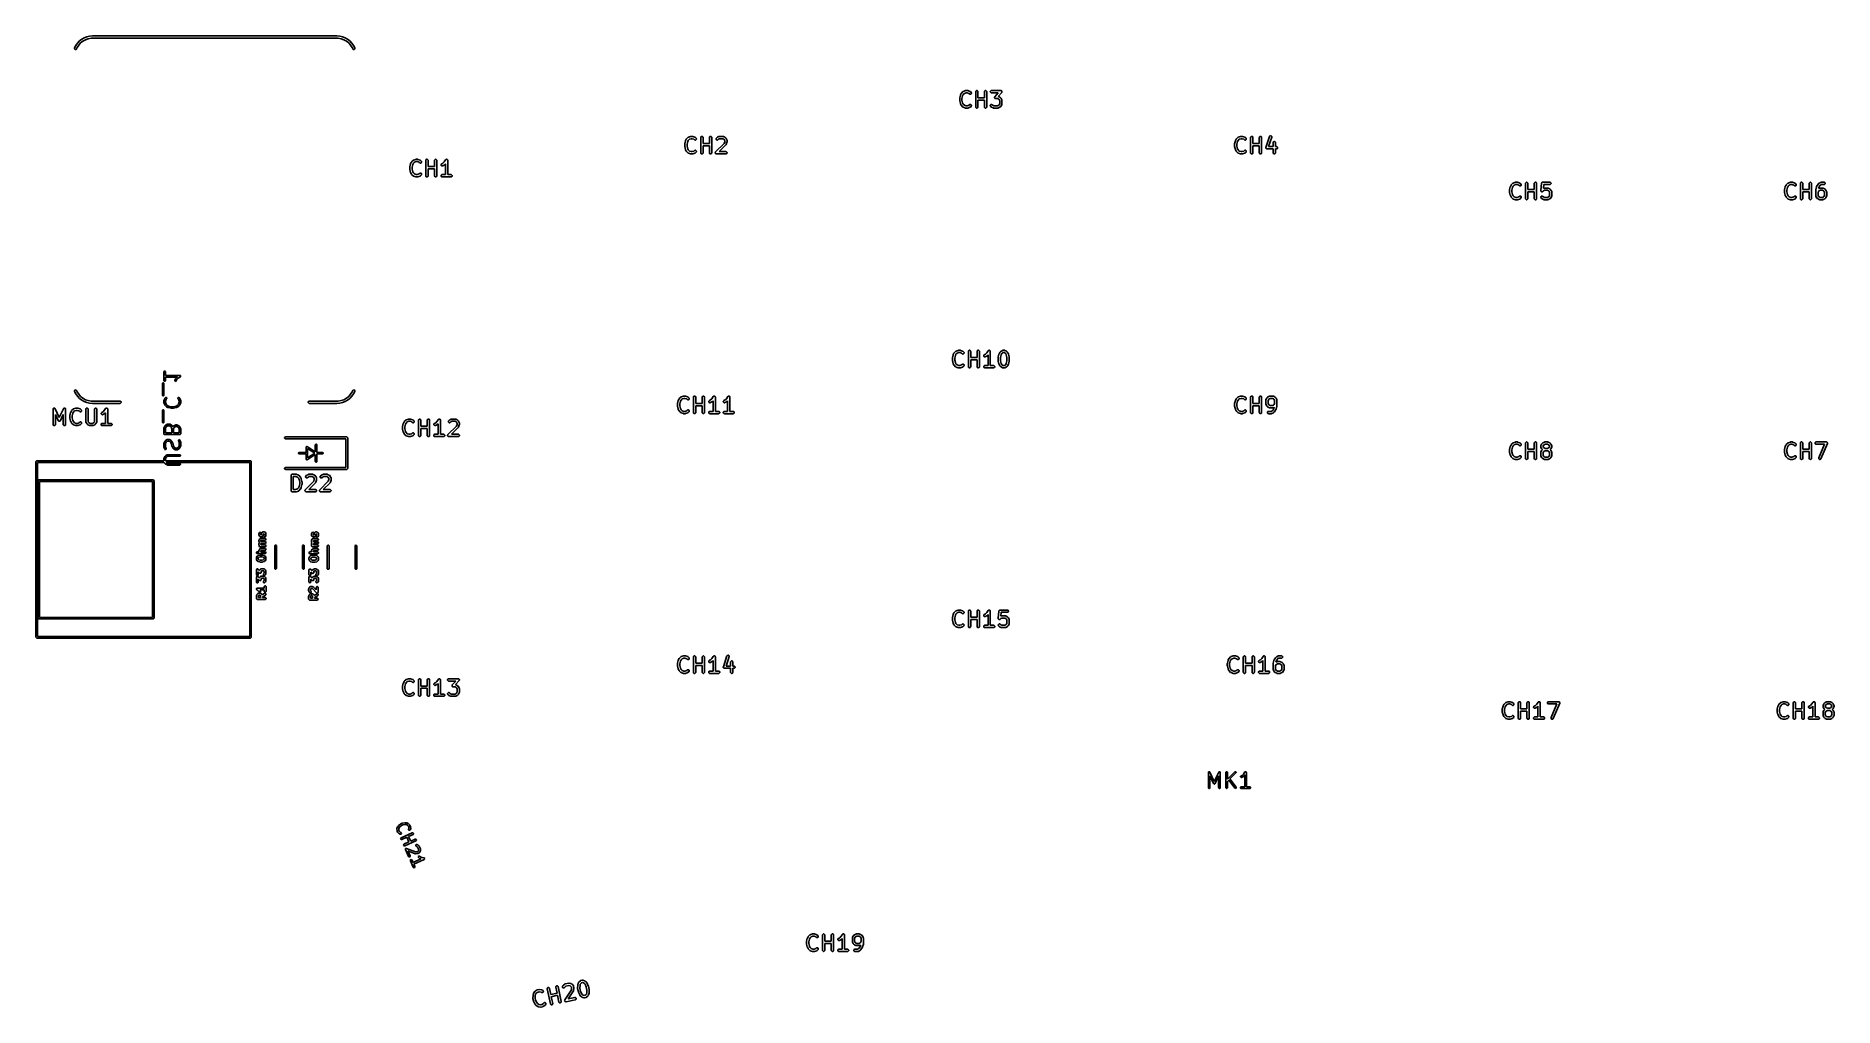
# Model space of a CAD drawing. Extents: x 99 to 216, y -134 to -70.
import ezdxf

# ---------------------------------------------------------------- set-up
doc = ezdxf.new("R2010")
doc.units = 0
doc.layers.add('BLACK', color=7, linetype='CONTINUOUS')

msp = doc.modelspace()

# ---------------------------------------------------------------- linework, layer by layer
at = {"layer": 'BLACK', "linetype": 'CONTINUOUS'}
for p, q in [((101.277597, -70.710019), (101.385681, -70.557104)), ((101.385681, -70.557104), (101.514998, -70.421669)), ((101.595438, -70.54601), (101.46898, -70.687091)), ((101.514998, -70.421669), (101.662757, -70.306636)), ((101.743706, -70.42806), (101.595438, -70.54601)), ((101.662757, -70.306636), (101.825771, -70.214487)), ((101.909608, -70.336563), (101.743706, -70.42806)), ((101.825771, -70.214487), (102.000524, -70.147208)), ((102.088475, -70.274094), (101.909608, -70.336563)), ((102.000524, -70.147208), (102.183247, -70.106251)), ((102.275269, -70.242414), (102.088475, -70.274094)), ((102.183247, -70.106251), (102.369999, -70.0925)), ((102.369999, -70.2425), (102.275269, -70.242414)), ((102.369999, -70.0925), (118.370001, -70.0925)), ((118.370001, -70.2425), (102.369999, -70.2425)), ((118.370001, -70.0925), (118.556753, -70.106251)), ((118.464731, -70.242414), (118.370001, -70.2425)), ((118.651525, -70.274094), (118.464731, -70.242414)), ((118.556753, -70.106251), (118.739476, -70.147208)), ((118.830392, -70.336563), (118.651525, -70.274094)), ((118.739476, -70.147208), (118.914229, -70.214487)), ((118.996294, -70.42806), (118.830392, -70.336563)), ((118.914229, -70.214487), (119.077243, -70.306636)), ((119.144562, -70.54601), (118.996294, -70.42806)), ((119.077243, -70.306636), (119.225002, -70.421669)), ((119.27102, -70.687091), (119.144562, -70.54601)), ((119.225002, -70.421669), (119.354319, -70.557104)), ((119.354319, -70.557104), (119.462403, -70.710019)), ((101.189343, -70.923318), (101.193076, -70.877116)), ((101.213479, -70.96289), (101.189343, -70.923318)), ((101.193076, -70.877116), (101.193077, -70.877116)), ((101.193077, -70.877116), (101.277597, -70.710019)), ((101.256266, -70.980718), (101.213479, -70.96289)), ((101.301361, -70.969992), (101.256266, -70.980718)), ((101.331538, -70.934808), (101.301361, -70.969992)), ((101.367894, -70.847332), (101.331538, -70.934808)), ((101.46898, -70.687091), (101.367894, -70.847332)), ((119.372106, -70.847332), (119.27102, -70.687091)), ((119.408462, -70.934808), (119.372106, -70.847332)), ((119.438639, -70.969992), (119.408462, -70.934808)), ((119.483734, -70.980718), (119.438639, -70.969992)), ((119.462403, -70.710019), (119.546923, -70.877116)), ((119.526521, -70.96289), (119.483734, -70.980718)), ((119.550657, -70.923318), (119.526521, -70.96289)), ((119.546923, -70.877116), (119.546924, -70.877116)), ((119.546924, -70.877116), (119.550657, -70.923318)), ((159.145565, -74.164744), (159.146374, -74.15927)), ((159.146374, -74.15927), (159.146917, -74.153758)), ((159.146917, -74.153758), (159.147339, -74.152736)), ((159.147339, -74.152736), (159.147715, -74.1502)), ((159.147715, -74.1502), (159.195334, -73.959724)), ((159.195334, -73.959724), (159.195719, -73.958644)), ((159.195719, -73.958644), (159.195758, -73.958105)), ((159.195758, -73.958105), (159.198085, -73.952023)), ((159.198085, -73.952023), (159.200281, -73.945878)), ((159.200281, -73.945878), (159.200603, -73.945442)), ((159.200603, -73.945442), (159.201013, -73.944373)), ((159.201013, -73.944373), (159.248632, -73.849135)), ((159.248632, -73.849135), (159.252596, -73.842835)), ((159.252596, -73.842835), (159.253354, -73.841008)), ((159.253354, -73.841008), (159.255042, -73.838951)), ((159.255042, -73.838951), (159.256464, -73.836692)), ((159.256464, -73.836692), (159.257962, -73.835392)), ((159.257962, -73.835392), (159.262681, -73.829643)), ((159.262681, -73.829643), (159.357919, -73.734405)), ((159.338859, -74.00409), (159.295476, -74.177624)), ((159.377353, -73.927103), (159.338859, -74.00409)), ((159.357919, -73.734405), (159.369284, -73.725077)), ((159.369284, -73.725077), (159.371774, -73.724045)), ((159.371774, -73.724045), (159.373809, -73.722281)), ((159.373809, -73.722281), (159.387235, -73.716287)), ((159.451466, -73.85299), (159.377353, -73.927103)), ((159.387235, -73.716287), (159.530091, -73.668668)), ((159.565979, -73.814819), (159.451466, -73.85299)), ((159.530091, -73.668668), (159.537346, -73.667018)), ((159.537346, -73.667018), (159.539177, -73.66626)), ((159.539177, -73.66626), (159.54183, -73.665998)), ((159.54183, -73.665998), (159.544428, -73.665408)), ((159.544428, -73.665408), (159.546402, -73.665548)), ((159.546402, -73.665548), (159.553809, -73.664819)), ((159.553809, -73.664819), (159.649047, -73.664819)), ((159.636877, -73.814819), (159.565979, -73.814819)), ((159.75139, -73.85299), (159.636877, -73.814819)), ((159.649047, -73.664819), (159.656452, -73.665548)), ((159.656452, -73.665548), (159.658427, -73.665408)), ((159.658427, -73.665408), (159.661024, -73.665998)), ((159.661024, -73.665998), (159.663679, -73.66626)), ((159.663679, -73.66626), (159.66551, -73.667018)), ((159.66551, -73.667018), (159.672764, -73.668668)), ((159.672764, -73.668668), (159.815621, -73.716287)), ((159.78649, -73.88809), (159.75139, -73.85299)), ((159.797855, -73.897417), (159.78649, -73.88809)), ((159.824891, -73.908616), (159.797855, -73.897417)), ((159.815621, -73.716287), (159.829046, -73.722281)), ((159.854154, -73.908616), (159.824891, -73.908616)), ((159.829046, -73.722281), (159.831081, -73.724046)), ((159.831081, -73.724046), (159.833572, -73.725078)), ((159.833572, -73.725078), (159.844937, -73.734405)), ((159.844937, -73.734405), (159.892556, -73.782024)), ((159.88119, -73.897417), (159.854154, -73.908616)), ((159.901883, -73.876724), (159.88119, -73.897417)), ((159.892556, -73.782024), (159.901883, -73.793389)), ((159.901883, -73.793389), (159.913082, -73.820425)), ((159.913082, -73.849688), (159.901883, -73.876724)), ((159.913082, -73.820425), (159.913082, -73.849688)), ((160.193095, -73.739819), (160.194536, -73.725187)), ((160.193095, -74.739819), (160.193095, -73.739819)), ((160.194536, -73.725187), (160.205735, -73.698151)), ((160.205735, -73.698151), (160.226427, -73.677459)), ((160.226427, -73.677459), (160.253463, -73.66626)), ((160.253463, -73.66626), (160.282727, -73.66626)), ((160.282727, -73.66626), (160.309763, -73.677459)), ((160.309763, -73.677459), (160.330455, -73.698151)), ((160.330455, -73.698151), (160.341654, -73.725187)), ((160.341654, -73.725187), (160.343095, -73.739819)), ((160.343095, -73.739819), (160.343095, -74.141009)), ((160.343095, -74.141009), (160.764523, -74.141009)), ((160.764523, -73.739819), (160.765964, -73.725187)), ((160.764523, -74.141009), (160.764523, -73.739819)), ((160.765964, -73.725187), (160.777163, -73.698151)), ((160.777163, -73.698151), (160.797855, -73.677459)), ((160.797855, -73.677459), (160.824891, -73.66626)), ((160.824891, -73.66626), (160.854155, -73.66626)), ((160.854155, -73.66626), (160.881191, -73.677459)), ((160.881191, -73.677459), (160.901883, -73.698151)), ((160.901883, -73.698151), (160.913082, -73.725187)), ((160.913082, -73.725187), (160.914523, -73.739819)), ((160.914523, -73.739819), (160.914523, -74.739819)), ((161.146917, -73.725187), (161.158116, -73.698151)), ((161.146917, -73.754451), (161.146917, -73.725187)), ((161.158116, -73.781487), (161.146917, -73.754451)), ((161.158116, -73.698151), (161.178808, -73.677459)), ((161.178808, -73.802179), (161.158116, -73.781487)), ((161.178808, -73.677459), (161.205844, -73.66626)), ((161.205844, -73.813378), (161.178808, -73.802179)), ((161.205844, -73.66626), (161.220476, -73.664819)), ((161.220476, -73.814819), (161.205844, -73.813378)), ((161.220476, -73.664819), (161.839523, -73.664819)), ((161.674241, -73.814819), (161.220476, -73.814819)), ((161.431821, -74.111065), (161.432631, -74.108669)), ((161.432631, -74.123218), (161.431821, -74.111065)), ((161.432631, -74.106139), (161.437294, -74.094881)), ((161.432631, -74.108669), (161.432631, -74.106139)), ((161.432631, -74.135403), (161.432631, -74.123218)), ((161.433598, -74.137739), (161.432631, -74.135403)), ((161.433767, -74.140263), (161.433598, -74.137739)), ((161.439169, -74.151188), (161.433767, -74.140263)), ((161.437294, -74.094881), (161.441196, -74.083344)), ((161.44383, -74.162439), (161.439169, -74.151188)), ((161.441196, -74.083344), (161.443281, -74.080426)), ((161.443281, -74.080426), (161.44383, -74.079103)), ((161.44383, -74.079103), (161.445225, -74.077707)), ((161.445616, -74.164225), (161.44383, -74.162439)), ((161.445225, -74.077707), (161.449747, -74.071383)), ((161.449747, -74.071383), (161.674241, -73.814819)), ((161.895966, -73.789207), (161.66907, -74.048516)), ((161.66907, -74.048516), (161.682588, -74.053689)), ((161.682588, -74.053689), (161.777826, -74.101308)), ((161.777826, -74.101308), (161.784125, -74.105272)), ((161.784125, -74.105272), (161.785953, -74.10603)), ((161.785953, -74.10603), (161.788009, -74.107718)), ((161.788009, -74.107718), (161.790269, -74.10914)), ((161.790269, -74.10914), (161.791568, -74.110638)), ((161.791568, -74.110638), (161.797318, -74.115357)), ((161.797318, -74.115357), (161.844937, -74.162976)), ((161.839523, -73.664819), (161.847261, -73.665581)), ((161.844937, -74.162976), (161.849655, -74.168725)), ((161.847261, -73.665581), (161.849229, -73.66545)), ((161.849229, -73.66545), (161.850584, -73.665908)), ((161.850584, -73.665908), (161.854155, -73.66626)), ((161.854155, -73.66626), (161.865412, -73.670923)), ((161.865412, -73.670923), (161.87695, -73.674825)), ((161.87695, -73.674825), (161.878854, -73.67649)), ((161.878854, -73.67649), (161.881191, -73.677459)), ((161.881191, -73.677459), (161.889801, -73.686069)), ((161.889801, -73.686069), (161.898974, -73.694095)), ((161.900487, -73.782882), (161.895966, -73.789207)), ((161.898974, -73.694095), (161.900096, -73.696364)), ((161.900096, -73.696364), (161.901883, -73.698151)), ((161.901883, -73.781487), (161.900487, -73.782882)), ((161.901883, -73.698151), (161.906543, -73.709401)), ((161.902431, -73.780163), (161.901883, -73.781487)), ((161.904517, -73.777246), (161.902431, -73.780163)), ((161.908418, -73.765708), (161.904517, -73.777246)), ((161.906543, -73.709401), (161.911946, -73.720327)), ((161.913082, -73.754451), (161.908418, -73.765708)), ((161.911946, -73.720327), (161.912114, -73.72285)), ((161.912114, -73.72285), (161.913082, -73.725187)), ((161.913082, -73.725187), (161.913082, -73.737371)), ((161.913082, -73.737371), (161.913892, -73.749525)), ((161.913892, -73.749525), (161.913082, -73.75192)), ((161.913082, -73.75192), (161.913082, -73.754451)), ((159.145476, -74.16839), (159.145727, -74.165836)), ((159.145476, -74.311247), (159.145476, -74.16839)), ((159.145727, -74.3138), (159.145476, -74.311247)), ((159.145727, -74.165836), (159.145565, -74.164744)), ((159.145565, -74.314893), (159.145727, -74.3138)), ((159.146374, -74.320366), (159.145565, -74.314893)), ((159.146917, -74.325879), (159.146374, -74.320366)), ((159.147339, -74.3269), (159.146917, -74.325879)), ((159.147715, -74.329437), (159.147339, -74.3269)), ((159.195334, -74.519913), (159.147715, -74.329437)), ((159.195719, -74.520992), (159.195334, -74.519913)), ((159.195758, -74.521532), (159.195719, -74.520992)), ((159.198085, -74.527613), (159.195758, -74.521532)), ((159.200281, -74.533759), (159.198085, -74.527613)), ((159.200603, -74.534194), (159.200281, -74.533759)), ((159.201013, -74.535264), (159.200603, -74.534194)), ((159.248632, -74.630502), (159.201013, -74.535264)), ((159.252595, -74.636798), (159.248632, -74.630502)), ((159.253353, -74.638628), (159.252595, -74.636798)), ((159.255042, -74.640686), (159.253353, -74.638628)), ((159.256464, -74.642945), (159.255042, -74.640686)), ((159.257962, -74.644244), (159.256464, -74.642945)), ((159.262681, -74.649994), (159.257962, -74.644244)), ((159.357919, -74.745233), (159.262681, -74.649994)), ((159.295476, -74.177624), (159.295476, -74.302013)), ((159.295476, -74.302013), (159.338859, -74.475547)), ((159.338859, -74.475547), (159.377353, -74.552534)), ((159.369284, -74.754561), (159.357919, -74.745233)), ((159.371774, -74.755592), (159.369284, -74.754561)), ((159.373809, -74.757357), (159.371774, -74.755592)), ((159.387235, -74.763351), (159.373809, -74.757357)), ((159.377353, -74.552534), (159.451466, -74.626648)), ((159.530091, -74.81097), (159.387235, -74.763351)), ((159.451466, -74.626648), (159.565979, -74.664819)), ((159.537346, -74.812619), (159.530091, -74.81097)), ((159.539177, -74.813378), (159.537346, -74.812619)), ((159.54183, -74.813639), (159.539177, -74.813378)), ((159.544428, -74.81423), (159.54183, -74.813639)), ((159.546402, -74.814089), (159.544428, -74.81423)), ((159.553809, -74.814819), (159.546402, -74.814089)), ((159.649047, -74.814819), (159.553809, -74.814819)), ((159.565979, -74.664819), (159.636877, -74.664819)), ((159.636877, -74.664819), (159.75139, -74.626647)), ((159.656452, -74.814089), (159.649047, -74.814819)), ((159.658427, -74.81423), (159.656452, -74.814089)), ((159.661024, -74.813639), (159.658427, -74.81423)), ((159.663679, -74.813378), (159.661024, -74.813639)), ((159.66551, -74.812619), (159.663679, -74.813378)), ((159.672764, -74.81097), (159.66551, -74.812619)), ((159.815621, -74.763351), (159.672764, -74.81097)), ((159.75139, -74.626647), (159.786489, -74.591548)), ((159.786489, -74.591548), (159.797855, -74.58222)), ((159.797855, -74.58222), (159.824891, -74.571021)), ((159.829046, -74.757357), (159.815621, -74.763351)), ((159.824891, -74.571021), (159.854154, -74.571021)), ((159.831081, -74.755591), (159.829046, -74.757357)), ((159.833572, -74.75456), (159.831081, -74.755591)), ((159.844938, -74.745232), (159.833572, -74.75456)), ((159.892556, -74.697613), (159.844938, -74.745232)), ((159.854154, -74.571021), (159.88119, -74.582219)), ((159.88119, -74.582219), (159.901883, -74.602912)), ((159.901884, -74.686247), (159.892556, -74.697613)), ((159.901883, -74.602912), (159.913082, -74.629948)), ((159.913082, -74.659211), (159.901884, -74.686247)), ((159.913082, -74.629948), (159.913082, -74.659211)), ((160.194536, -74.754451), (160.193095, -74.739819)), ((160.205735, -74.781487), (160.194536, -74.754451)), ((160.226427, -74.802179), (160.205735, -74.781487)), ((160.253463, -74.813378), (160.226427, -74.802179)), ((160.282727, -74.813378), (160.253463, -74.813378)), ((160.309763, -74.802179), (160.282727, -74.813378)), ((160.330455, -74.781487), (160.309763, -74.802179)), ((160.341654, -74.754451), (160.330455, -74.781487)), ((160.343095, -74.739819), (160.341654, -74.754451)), ((160.764523, -74.291009), (160.343095, -74.291009)), ((160.343095, -74.291009), (160.343095, -74.739819)), ((160.764523, -74.739819), (160.764523, -74.291009)), ((160.765964, -74.754451), (160.764523, -74.739819)), ((160.777163, -74.781487), (160.765964, -74.754451)), ((160.797855, -74.802179), (160.777163, -74.781487)), ((160.824891, -74.813378), (160.797855, -74.802179)), ((160.854155, -74.813378), (160.824891, -74.813378)), ((160.881191, -74.802179), (160.854155, -74.813378)), ((160.901883, -74.781487), (160.881191, -74.802179)), ((160.913082, -74.754451), (160.901883, -74.781487)), ((160.914523, -74.739819), (160.913082, -74.754451)), ((161.146917, -74.629948), (161.158116, -74.602912)), ((161.146917, -74.659211), (161.146917, -74.629948)), ((161.158115, -74.686247), (161.146917, -74.659211)), ((161.167442, -74.697612), (161.158115, -74.686247)), ((161.158116, -74.602912), (161.178809, -74.582219)), ((161.215061, -74.745232), (161.167442, -74.697612)), ((161.178809, -74.582219), (161.205845, -74.571021)), ((161.205845, -74.571021), (161.235108, -74.571021)), ((161.22081, -74.74995), (161.215061, -74.745232)), ((161.222111, -74.75145), (161.22081, -74.74995)), ((161.22437, -74.752872), (161.222111, -74.75145)), ((161.226427, -74.75456), (161.22437, -74.752872)), ((161.228254, -74.755317), (161.226427, -74.75456)), ((161.234554, -74.759282), (161.228254, -74.755317)), ((161.329792, -74.806901), (161.234554, -74.759282)), ((161.235108, -74.571021), (161.262144, -74.58222)), ((161.262144, -74.58222), (161.27351, -74.591548)), ((161.27351, -74.591548), (161.312522, -74.630561)), ((161.312522, -74.630561), (161.381038, -74.664819)), ((161.343523, -74.812156), (161.329792, -74.806901)), ((161.346212, -74.812347), (161.343523, -74.812156)), ((161.348701, -74.813378), (161.346212, -74.812347)), ((161.363333, -74.814819), (161.348701, -74.813378)), ((161.649047, -74.814819), (161.363333, -74.814819)), ((161.381038, -74.664819), (161.631342, -74.664819)), ((161.446739, -74.166495), (161.445616, -74.164225)), ((161.455911, -74.17452), (161.446739, -74.166495)), ((161.464522, -74.183131), (161.455911, -74.17452)), ((161.466858, -74.184099), (161.464522, -74.183131)), ((161.468763, -74.185765), (161.466858, -74.184099)), ((161.4803, -74.189666), (161.468763, -74.185765)), ((161.491558, -74.19433), (161.4803, -74.189666)), ((161.495128, -74.194681), (161.491558, -74.19433)), ((161.496484, -74.19514), (161.495128, -74.194681)), ((161.498451, -74.195008), (161.496484, -74.19514)), ((161.50619, -74.195771), (161.498451, -74.195008)), ((161.631342, -74.195771), (161.50619, -74.195771)), ((161.699858, -74.230029), (161.631342, -74.195771)), ((161.631342, -74.664819), (161.699857, -74.630561)), ((161.663679, -74.813378), (161.649047, -74.814819)), ((161.666168, -74.812346), (161.663679, -74.813378)), ((161.668856, -74.812156), (161.666168, -74.812346)), ((161.682588, -74.806901), (161.668856, -74.812156)), ((161.777826, -74.759282), (161.682588, -74.806901)), ((161.699857, -74.630561), (161.730264, -74.600153)), ((161.730265, -74.260436), (161.699858, -74.230029)), ((161.730264, -74.600153), (161.764523, -74.531637)), ((161.764523, -74.328952), (161.730265, -74.260436)), ((161.764523, -74.531637), (161.764523, -74.328952)), ((161.784125, -74.755317), (161.777826, -74.759282)), ((161.785953, -74.75456), (161.784125, -74.755317)), ((161.788009, -74.752872), (161.785953, -74.75456)), ((161.790269, -74.75145), (161.788009, -74.752872)), ((161.791569, -74.74995), (161.790269, -74.75145)), ((161.797319, -74.745232), (161.791569, -74.74995)), ((161.844937, -74.697613), (161.797319, -74.745232)), ((161.849655, -74.691863), (161.844937, -74.697613)), ((161.849655, -74.168725), (161.851154, -74.170025)), ((161.851154, -74.690564), (161.849655, -74.691863)), ((161.851154, -74.170025), (161.852575, -74.172284)), ((161.852575, -74.688305), (161.851154, -74.690564)), ((161.852575, -74.172284), (161.854264, -74.174341)), ((161.854265, -74.686247), (161.852575, -74.688305)), ((161.854264, -74.174341), (161.855021, -74.176168)), ((161.855022, -74.684417), (161.854265, -74.686247)), ((161.855021, -74.176168), (161.858986, -74.182468)), ((161.858986, -74.678121), (161.855022, -74.684417)), ((161.858986, -74.182468), (161.906605, -74.277706)), ((161.906605, -74.582883), (161.858986, -74.678121)), ((161.906605, -74.277706), (161.91186, -74.291437)), ((161.91186, -74.569152), (161.906605, -74.582883)), ((161.91186, -74.291437), (161.912051, -74.294126)), ((161.912051, -74.566462), (161.91186, -74.569152)), ((161.912051, -74.294126), (161.913082, -74.296615)), ((161.913082, -74.563974), (161.912051, -74.566462)), ((161.913082, -74.296615), (161.914523, -74.311247)), ((161.914523, -74.549342), (161.913082, -74.563974)), ((161.914523, -74.311247), (161.914523, -74.549342)), ((141.145476, -77.16839), (141.145727, -77.165836)), ((141.145476, -77.311247), (141.145476, -77.16839)), ((141.145727, -77.3138), (141.145476, -77.311247)), ((141.145565, -77.164744), (141.146374, -77.15927)), ((141.145727, -77.165836), (141.145565, -77.164744)), ((141.145565, -77.314893), (141.145727, -77.3138)), ((141.146374, -77.320366), (141.145565, -77.314893)), ((141.146374, -77.15927), (141.146917, -77.153758)), ((141.146917, -77.325879), (141.146374, -77.320366)), ((141.146917, -77.153758), (141.147339, -77.152736)), ((141.147339, -77.3269), (141.146917, -77.325879)), ((141.147339, -77.152736), (141.147715, -77.1502)), ((141.147715, -77.329437), (141.147339, -77.3269)), ((141.147715, -77.1502), (141.195334, -76.959724)), ((141.195334, -77.519913), (141.147715, -77.329437)), ((141.195334, -76.959724), (141.195719, -76.958644)), ((141.195719, -77.520992), (141.195334, -77.519913)), ((141.195719, -76.958644), (141.195758, -76.958105)), ((141.195758, -77.521532), (141.195719, -77.520992)), ((141.195758, -76.958105), (141.198085, -76.952023)), ((141.198085, -77.527613), (141.195758, -77.521532)), ((141.198085, -76.952023), (141.200281, -76.945878)), ((141.200281, -77.533759), (141.198085, -77.527613)), ((141.200281, -76.945878), (141.200603, -76.945442)), ((141.200603, -77.534194), (141.200281, -77.533759)), ((141.200603, -76.945442), (141.201013, -76.944373)), ((141.201013, -77.535264), (141.200603, -77.534194)), ((141.201013, -76.944373), (141.248632, -76.849135)), ((141.248632, -77.630502), (141.201013, -77.535264)), ((141.248632, -76.849135), (141.252596, -76.842835)), ((141.252595, -77.636798), (141.248632, -77.630502)), ((141.253353, -77.638628), (141.252595, -77.636798)), ((141.252596, -76.842835), (141.253354, -76.841008)), ((141.255042, -77.640686), (141.253353, -77.638628)), ((141.253354, -76.841008), (141.255042, -76.838951)), ((141.255042, -76.838951), (141.256464, -76.836692)), ((141.256464, -77.642945), (141.255042, -77.640686)), ((141.256464, -76.836692), (141.257962, -76.835392)), ((141.257962, -77.644244), (141.256464, -77.642945)), ((141.257962, -76.835392), (141.262681, -76.829643)), ((141.262681, -77.649994), (141.257962, -77.644244)), ((141.262681, -76.829643), (141.357919, -76.734405)), ((141.357919, -77.745233), (141.262681, -77.649994)), ((141.338859, -77.00409), (141.295476, -77.177624)), ((141.295476, -77.177624), (141.295476, -77.302013)), ((141.295476, -77.302013), (141.338859, -77.475547)), ((141.377353, -76.927103), (141.338859, -77.00409)), ((141.338859, -77.475547), (141.377353, -77.552534)), ((141.357919, -76.734405), (141.369284, -76.725077)), ((141.369284, -76.725077), (141.371774, -76.724045)), ((141.371774, -76.724045), (141.373809, -76.722281)), ((141.373809, -76.722281), (141.387235, -76.716287)), ((141.451466, -76.85299), (141.377353, -76.927103)), ((141.377353, -77.552534), (141.451466, -77.626648)), ((141.387235, -76.716287), (141.530091, -76.668668)), ((141.565979, -76.814819), (141.451466, -76.85299)), ((141.451466, -77.626648), (141.565979, -77.664819)), ((141.530091, -76.668668), (141.537346, -76.667018)), ((141.537346, -76.667018), (141.539177, -76.66626)), ((141.539177, -76.66626), (141.54183, -76.665998)), ((141.54183, -76.665998), (141.544428, -76.665408)), ((141.544428, -76.665408), (141.546402, -76.665548)), ((141.546402, -76.665548), (141.553809, -76.664819)), ((141.553809, -76.664819), (141.649047, -76.664819)), ((141.636877, -76.814819), (141.565979, -76.814819)), ((141.565979, -77.664819), (141.636877, -77.664819)), ((141.75139, -76.85299), (141.636877, -76.814819)), ((141.636877, -77.664819), (141.75139, -77.626647)), ((141.649047, -76.664819), (141.656452, -76.665548)), ((141.656452, -76.665548), (141.658427, -76.665408)), ((141.658427, -76.665408), (141.661024, -76.665998)), ((141.661024, -76.665998), (141.663679, -76.66626)), ((141.663679, -76.66626), (141.66551, -76.667018)), ((141.66551, -76.667018), (141.672764, -76.668668)), ((141.672764, -76.668668), (141.815621, -76.716287)), ((141.78649, -76.88809), (141.75139, -76.85299)), ((141.75139, -77.626647), (141.786489, -77.591548)), ((141.786489, -77.591548), (141.797855, -77.58222)), ((141.797855, -76.897417), (141.78649, -76.88809)), ((141.824891, -76.908616), (141.797855, -76.897417)), ((141.797855, -77.58222), (141.824891, -77.571021)), ((141.815621, -76.716287), (141.829046, -76.722281)), ((141.854154, -76.908616), (141.824891, -76.908616)), ((141.824891, -77.571021), (141.854154, -77.571021)), ((141.829046, -76.722281), (141.831081, -76.724046)), ((141.831081, -76.724046), (141.833572, -76.725078)), ((141.833572, -76.725078), (141.844937, -76.734405)), ((141.844937, -76.734405), (141.892556, -76.782024)), ((141.88119, -76.897417), (141.854154, -76.908616)), ((141.854154, -77.571021), (141.88119, -77.582219)), ((141.901883, -76.876724), (141.88119, -76.897417)), ((141.88119, -77.582219), (141.901883, -77.602912)), ((141.892556, -76.782024), (141.901883, -76.793389)), ((141.901884, -77.686247), (141.892556, -77.697613)), ((141.901883, -76.793389), (141.913082, -76.820425)), ((141.913082, -76.849688), (141.901883, -76.876724)), ((141.901883, -77.602912), (141.913082, -77.629948)), ((141.913082, -77.659211), (141.901884, -77.686247)), ((141.913082, -76.820425), (141.913082, -76.849688)), ((141.913082, -77.629948), (141.913082, -77.659211)), ((142.193095, -76.739819), (142.194536, -76.725187)), ((142.193095, -77.739819), (142.193095, -76.739819)), ((142.194536, -76.725187), (142.205735, -76.698151)), ((142.205735, -76.698151), (142.226427, -76.677459)), ((142.226427, -76.677459), (142.253463, -76.66626)), ((142.253463, -76.66626), (142.282727, -76.66626)), ((142.282727, -76.66626), (142.309763, -76.677459)), ((142.309763, -76.677459), (142.330455, -76.698151)), ((142.330455, -76.698151), (142.341654, -76.725187)), ((142.341654, -76.725187), (142.343095, -76.739819)), ((142.343095, -76.739819), (142.343095, -77.141009)), ((142.343095, -77.141009), (142.764523, -77.141009)), ((142.764523, -77.291009), (142.343095, -77.291009)), ((142.343095, -77.291009), (142.343095, -77.739819)), ((142.764523, -76.739819), (142.765964, -76.725187)), ((142.764523, -77.141009), (142.764523, -76.739819)), ((142.764523, -77.739819), (142.764523, -77.291009)), ((142.765964, -76.725187), (142.777163, -76.698151)), ((142.777163, -76.698151), (142.797855, -76.677459)), ((142.797855, -76.677459), (142.824891, -76.66626)), ((142.824891, -76.66626), (142.854155, -76.66626)), ((142.854155, -76.66626), (142.881191, -76.677459)), ((142.881191, -76.677459), (142.901883, -76.698151)), ((142.901883, -76.698151), (142.913082, -76.725187)), ((142.913082, -76.725187), (142.914523, -76.739819)), ((142.914523, -76.739819), (142.914523, -77.739819)), ((143.158116, -77.698151), (143.167443, -77.686786)), ((143.167443, -77.686786), (143.726351, -77.127876)), ((143.194536, -76.820426), (143.205735, -76.793389)), ((143.194536, -76.849688), (143.194536, -76.820426)), ((143.205735, -76.876725), (143.194536, -76.849688)), ((143.205735, -76.793389), (143.215062, -76.782024)), ((143.226427, -76.897417), (143.205735, -76.876725)), ((143.215062, -76.782024), (143.262681, -76.734405)), ((143.253464, -76.908616), (143.226427, -76.897417)), ((143.282726, -76.908616), (143.253464, -76.908616)), ((143.262681, -76.734405), (143.26843, -76.729686)), ((143.26843, -76.729686), (143.26973, -76.728188)), ((143.26973, -76.728188), (143.271989, -76.726766)), ((143.271989, -76.726766), (143.274046, -76.725078)), ((143.274046, -76.725078), (143.275873, -76.72432)), ((143.275873, -76.72432), (143.282173, -76.720356)), ((143.282173, -76.720356), (143.377411, -76.672737)), ((143.309763, -76.897417), (143.282726, -76.908616)), ((143.321128, -76.88809), (143.309763, -76.897417)), ((143.360141, -76.849077), (143.321128, -76.88809)), ((143.428657, -76.814819), (143.360141, -76.849077)), ((143.377411, -76.672737), (143.391142, -76.667482)), ((143.391142, -76.667482), (143.393831, -76.66729)), ((143.393831, -76.66729), (143.39632, -76.66626)), ((143.39632, -76.66626), (143.410952, -76.664819)), ((143.844937, -77.221423), (143.401542, -77.664819)), ((143.401542, -77.664819), (143.839523, -77.664819)), ((143.410952, -76.664819), (143.649047, -76.664819)), ((143.631342, -76.814819), (143.428657, -76.814819)), ((143.699858, -76.849077), (143.631342, -76.814819)), ((143.649047, -76.664819), (143.663679, -76.66626)), ((143.663679, -76.66626), (143.666168, -76.667291)), ((143.666168, -76.667291), (143.668856, -76.667482)), ((143.668856, -76.667482), (143.682588, -76.672737)), ((143.682588, -76.672737), (143.777826, -76.720356)), ((143.730265, -76.879484), (143.699858, -76.849077)), ((143.726351, -77.127876), (143.764523, -77.013363)), ((143.764523, -76.948), (143.730265, -76.879484)), ((143.764523, -77.013363), (143.764523, -76.948)), ((143.777826, -76.720356), (143.784125, -76.72432)), ((143.784125, -76.72432), (143.785953, -76.725078)), ((143.785953, -76.725078), (143.788009, -76.726766)), ((143.788009, -76.726766), (143.790269, -76.728188)), ((143.790269, -76.728188), (143.791568, -76.729686)), ((143.791568, -76.729686), (143.797318, -76.734405)), ((143.797318, -76.734405), (143.844937, -76.782024)), ((143.839523, -77.664819), (143.854155, -77.66626)), ((143.844937, -76.782024), (143.849655, -76.787773)), ((143.854265, -77.210058), (143.844937, -77.221423)), ((143.849655, -76.787773), (143.851154, -76.789073)), ((143.851154, -76.789073), (143.852575, -76.791332)), ((143.852575, -76.791332), (143.854264, -76.793389)), ((143.854155, -77.66626), (143.881191, -77.677459)), ((143.854264, -76.793389), (143.855021, -76.795216)), ((143.855296, -77.207567), (143.854265, -77.210058)), ((143.855021, -76.795216), (143.858986, -76.801516)), ((143.857061, -77.205533), (143.855296, -77.207567)), ((143.863055, -77.192107), (143.857061, -77.205533)), ((143.858986, -76.801516), (143.906605, -76.896754)), ((143.910674, -77.049251), (143.863055, -77.192107)), ((143.881191, -77.677459), (143.901883, -77.698151)), ((143.906605, -76.896754), (143.91186, -76.910485)), ((143.912323, -77.041995), (143.910674, -77.049251)), ((143.91186, -76.910485), (143.912051, -76.913174)), ((143.912051, -76.913174), (143.913082, -76.915663)), ((143.913082, -77.040165), (143.912323, -77.041995)), ((143.913082, -76.915663), (143.914523, -76.930295)), ((143.913343, -77.037511), (143.913082, -77.040165)), ((143.913934, -77.034914), (143.913343, -77.037511)), ((143.914523, -77.025533), (143.913793, -77.032939)), ((143.913793, -77.032939), (143.913934, -77.034914)), ((143.914523, -76.930295), (143.914523, -77.025533)), ((177.145476, -77.16839), (177.145727, -77.165836)), ((177.145476, -77.311247), (177.145476, -77.16839)), ((177.145727, -77.3138), (177.145476, -77.311247)), ((177.145565, -77.164744), (177.146374, -77.15927)), ((177.145727, -77.165836), (177.145565, -77.164744)), ((177.145565, -77.314893), (177.145727, -77.3138)), ((177.146374, -77.320366), (177.145565, -77.314893)), ((177.146374, -77.15927), (177.146917, -77.153758)), ((177.146917, -77.325879), (177.146374, -77.320366)), ((177.146917, -77.153758), (177.147339, -77.152736)), ((177.147339, -77.3269), (177.146917, -77.325879)), ((177.147339, -77.152736), (177.147715, -77.1502)), ((177.147715, -77.329437), (177.147339, -77.3269)), ((177.147715, -77.1502), (177.195334, -76.959724)), ((177.195334, -77.519913), (177.147715, -77.329437)), ((177.195334, -76.959724), (177.195719, -76.958644)), ((177.195719, -77.520992), (177.195334, -77.519913)), ((177.195719, -76.958644), (177.195758, -76.958105)), ((177.195758, -77.521532), (177.195719, -77.520992)), ((177.195758, -76.958105), (177.198085, -76.952023)), ((177.198085, -77.527613), (177.195758, -77.521532)), ((177.198085, -76.952023), (177.200281, -76.945878)), ((177.200281, -77.533759), (177.198085, -77.527613)), ((177.200281, -76.945878), (177.200603, -76.945442)), ((177.200603, -77.534194), (177.200281, -77.533759)), ((177.200603, -76.945442), (177.201013, -76.944373)), ((177.201013, -77.535264), (177.200603, -77.534194)), ((177.201013, -76.944373), (177.248632, -76.849135)), ((177.248632, -77.630502), (177.201013, -77.535264)), ((177.248632, -76.849135), (177.252596, -76.842835)), ((177.252595, -77.636798), (177.248632, -77.630502)), ((177.253353, -77.638628), (177.252595, -77.636798)), ((177.252596, -76.842835), (177.253354, -76.841008)), ((177.255042, -77.640686), (177.253353, -77.638628)), ((177.253354, -76.841008), (177.255042, -76.838951)), ((177.255042, -76.838951), (177.256464, -76.836692)), ((177.256464, -77.642945), (177.255042, -77.640686)), ((177.256464, -76.836692), (177.257962, -76.835392)), ((177.257962, -77.644244), (177.256464, -77.642945)), ((177.257962, -76.835392), (177.262681, -76.829643)), ((177.262681, -77.649994), (177.257962, -77.644244)), ((177.262681, -76.829643), (177.357919, -76.734405)), ((177.357919, -77.745233), (177.262681, -77.649994)), ((177.338859, -77.00409), (177.295476, -77.177624)), ((177.295476, -77.177624), (177.295476, -77.302013)), ((177.295476, -77.302013), (177.338859, -77.475547)), ((177.377353, -76.927103), (177.338859, -77.00409)), ((177.338859, -77.475547), (177.377353, -77.552534)), ((177.357919, -76.734405), (177.369284, -76.725077)), ((177.369284, -76.725077), (177.371774, -76.724045)), ((177.371774, -76.724045), (177.373809, -76.722281)), ((177.373809, -76.722281), (177.387235, -76.716287)), ((177.451466, -76.85299), (177.377353, -76.927103)), ((177.377353, -77.552534), (177.451466, -77.626648)), ((177.387235, -76.716287), (177.530091, -76.668668)), ((177.565979, -76.814819), (177.451466, -76.85299)), ((177.451466, -77.626648), (177.565979, -77.664819)), ((177.530091, -76.668668), (177.537346, -76.667018)), ((177.537346, -76.667018), (177.539177, -76.66626)), ((177.539177, -76.66626), (177.54183, -76.665998)), ((177.54183, -76.665998), (177.544428, -76.665408)), ((177.544428, -76.665408), (177.546402, -76.665548)), ((177.546402, -76.665548), (177.553809, -76.664819)), ((177.553809, -76.664819), (177.649047, -76.664819)), ((177.636877, -76.814819), (177.565979, -76.814819)), ((177.565979, -77.664819), (177.636877, -77.664819)), ((177.75139, -76.85299), (177.636877, -76.814819)), ((177.636877, -77.664819), (177.75139, -77.626647)), ((177.649047, -76.664819), (177.656452, -76.665548)), ((177.656452, -76.665548), (177.658427, -76.665408)), ((177.658427, -76.665408), (177.661024, -76.665998)), ((177.661024, -76.665998), (177.663679, -76.66626)), ((177.663679, -76.66626), (177.66551, -76.667018)), ((177.66551, -76.667018), (177.672764, -76.668668)), ((177.672764, -76.668668), (177.815621, -76.716287)), ((177.78649, -76.88809), (177.75139, -76.85299)), ((177.75139, -77.626647), (177.786489, -77.591548)), ((177.786489, -77.591548), (177.797855, -77.58222)), ((177.797855, -76.897417), (177.78649, -76.88809)), ((177.824891, -76.908616), (177.797855, -76.897417)), ((177.797855, -77.58222), (177.824891, -77.571021)), ((177.815621, -76.716287), (177.829046, -76.722281)), ((177.854154, -76.908616), (177.824891, -76.908616)), ((177.824891, -77.571021), (177.854154, -77.571021)), ((177.829046, -76.722281), (177.831081, -76.724046)), ((177.831081, -76.724046), (177.833572, -76.725078)), ((177.833572, -76.725078), (177.844937, -76.734405)), ((177.844937, -76.734405), (177.892556, -76.782024)), ((177.88119, -76.897417), (177.854154, -76.908616)), ((177.854154, -77.571021), (177.88119, -77.582219)), ((177.901883, -76.876724), (177.88119, -76.897417)), ((177.88119, -77.582219), (177.901883, -77.602912)), ((177.892556, -76.782024), (177.901883, -76.793389)), ((177.901884, -77.686247), (177.892556, -77.697613)), ((177.901883, -76.793389), (177.913082, -76.820425)), ((177.913082, -76.849688), (177.901883, -76.876724)), ((177.901883, -77.602912), (177.913082, -77.629948)), ((177.913082, -77.659211), (177.901884, -77.686247)), ((177.913082, -76.820425), (177.913082, -76.849688)), ((177.913082, -77.629948), (177.913082, -77.659211)), ((178.193095, -76.739819), (178.194536, -76.725187)), ((178.193095, -77.739819), (178.193095, -76.739819)), ((178.194536, -76.725187), (178.205735, -76.698151)), ((178.205735, -76.698151), (178.226427, -76.677459)), ((178.226427, -76.677459), (178.253463, -76.66626)), ((178.253463, -76.66626), (178.282727, -76.66626)), ((178.282727, -76.66626), (178.309763, -76.677459)), ((178.309763, -76.677459), (178.330455, -76.698151)), ((178.330455, -76.698151), (178.341654, -76.725187)), ((178.341654, -76.725187), (178.343095, -76.739819)), ((178.343095, -76.739819), (178.343095, -77.141009)), ((178.343095, -77.141009), (178.764523, -77.141009)), ((178.764523, -77.291009), (178.343095, -77.291009)), ((178.343095, -77.291009), (178.343095, -77.739819)), ((178.764523, -76.739819), (178.765964, -76.725187)), ((178.764523, -77.141009), (178.764523, -76.739819)), ((178.764523, -77.739819), (178.764523, -77.291009)), ((178.765964, -76.725187), (178.777163, -76.698151)), ((178.777163, -76.698151), (178.797855, -76.677459)), ((178.797855, -76.677459), (178.824891, -76.66626)), ((178.824891, -76.66626), (178.854155, -76.66626)), ((178.854155, -76.66626), (178.881191, -76.677459)), ((178.881191, -76.677459), (178.901883, -76.698151)), ((178.901883, -76.698151), (178.913082, -76.725187)), ((178.913082, -76.725187), (178.914523, -76.739819)), ((178.914523, -76.739819), (178.914523, -77.739819)), ((179.193684, -77.397105), (179.194536, -77.393358)), ((179.194536, -77.40909), (179.193684, -77.397105)), ((179.194536, -77.391853), (179.195294, -77.390021)), ((179.194536, -77.393358), (179.194536, -77.391853)), ((179.194536, -77.421117), (179.194536, -77.40909)), ((179.195568, -77.423608), (179.194536, -77.421117)), ((179.195294, -77.390021), (179.196944, -77.382768)), ((179.195759, -77.426295), (179.195568, -77.423608)), ((179.201133, -77.437044), (179.195759, -77.426295)), ((179.196944, -77.382768), (179.435039, -76.668483)), ((179.205735, -77.448153), (179.201133, -77.437044)), ((179.20764, -77.450058), (179.205735, -77.448153)), ((179.208845, -77.452468), (179.20764, -77.450058)), ((179.217927, -77.460345), (179.208845, -77.452468)), ((179.226427, -77.468845), (179.217927, -77.460345)), ((179.228915, -77.469875), (179.226427, -77.468845)), ((179.230952, -77.471642), (179.228915, -77.469875)), ((179.242355, -77.475443), (179.230952, -77.471642)), ((179.253463, -77.480044), (179.242355, -77.475443)), ((179.257289, -77.48042), (179.253463, -77.480044)), ((179.258715, -77.480896), (179.257289, -77.48042)), ((179.260689, -77.480755), (179.258715, -77.480896)), ((179.268095, -77.481485), (179.260689, -77.480755)), ((179.669285, -77.481485), (179.268095, -77.481485)), ((179.577341, -76.715918), (179.372152, -77.331485)), ((179.372152, -77.331485), (179.669285, -77.331485)), ((179.435039, -76.668483), (179.441033, -76.655058)), ((179.441033, -76.655058), (179.460207, -76.632951)), ((179.460207, -76.632951), (179.48638, -76.619864)), ((179.48638, -76.619864), (179.51557, -76.617789)), ((179.51557, -76.617789), (179.543332, -76.627043)), ((179.543332, -76.627043), (179.56544, -76.646217)), ((179.56544, -76.646217), (179.578526, -76.672391)), ((179.580601, -76.701581), (179.577341, -76.715918)), ((179.578526, -76.672391), (179.580601, -76.701581)), ((179.669285, -77.073152), (179.670726, -77.05852)), ((179.669285, -77.331485), (179.669285, -77.073152)), ((179.669285, -77.739819), (179.669285, -77.481485)), ((179.670726, -77.05852), (179.681925, -77.031484)), ((179.681925, -77.031484), (179.702617, -77.010792)), ((179.702617, -77.010792), (179.729653, -76.999593)), ((179.729653, -76.999593), (179.758917, -76.999593)), ((179.758917, -76.999593), (179.785953, -77.010792)), ((179.785953, -77.010792), (179.806645, -77.031484)), ((179.806645, -77.031484), (179.817844, -77.05852)), ((179.817844, -77.05852), (179.819285, -77.073152)), ((179.819285, -77.073152), (179.819285, -77.331485)), ((179.819285, -77.331485), (179.887142, -77.331485)), ((179.887142, -77.481485), (179.819285, -77.481485)), ((179.819285, -77.481485), (179.819285, -77.739819)), ((179.887142, -77.331485), (179.901774, -77.332926)), ((179.901774, -77.480044), (179.887142, -77.481485)), ((179.901774, -77.332926), (179.92881, -77.344125)), ((179.92881, -77.468845), (179.901774, -77.480044)), ((179.92881, -77.344125), (179.949502, -77.364817)), ((179.949502, -77.448153), (179.92881, -77.468845)), ((179.949502, -77.364817), (179.960701, -77.391853)), ((179.960701, -77.421117), (179.949502, -77.448153)), ((179.960701, -77.391853), (179.960701, -77.421117)), ((123.145476, -78.66839), (123.145727, -78.665836)), ((123.145476, -78.811247), (123.145476, -78.66839)), ((123.145727, -78.8138), (123.145476, -78.811247)), ((123.145565, -78.664744), (123.146374, -78.65927)), ((123.145727, -78.665836), (123.145565, -78.664744)), ((123.145565, -78.814893), (123.145727, -78.8138)), ((123.146374, -78.820366), (123.145565, -78.814893)), ((123.146374, -78.65927), (123.146917, -78.653758)), ((123.146917, -78.825879), (123.146374, -78.820366)), ((123.146917, -78.653758), (123.147339, -78.652736)), ((123.147339, -78.8269), (123.146917, -78.825879)), ((123.147339, -78.652736), (123.147715, -78.6502)), ((123.147715, -78.829437), (123.147339, -78.8269)), ((123.147715, -78.6502), (123.195334, -78.459724)), ((123.195334, -79.019913), (123.147715, -78.829437)), ((123.195334, -78.459724), (123.195719, -78.458644)), ((123.195719, -78.458644), (123.195758, -78.458105)), ((123.195758, -78.458105), (123.198095, -78.451997)), ((123.198095, -78.451997), (123.200281, -78.445878)), ((123.200281, -78.445878), (123.200603, -78.445442)), ((123.200603, -78.445442), (123.201013, -78.444373)), ((123.201013, -78.444373), (123.248632, -78.349135)), ((123.248632, -78.349135), (123.252596, -78.342835)), ((123.252596, -78.342835), (123.253354, -78.341008)), ((123.253354, -78.341008), (123.255042, -78.338951)), ((123.255042, -78.338951), (123.256464, -78.336692)), ((123.256464, -78.336692), (123.257962, -78.335392)), ((123.257962, -78.335392), (123.262681, -78.329643)), ((123.262681, -78.329643), (123.357919, -78.234405)), ((123.338859, -78.50409), (123.295476, -78.677624)), ((123.295476, -78.677624), (123.295476, -78.802013)), ((123.295476, -78.802013), (123.338859, -78.975547)), ((123.377353, -78.427103), (123.338859, -78.50409)), ((123.357919, -78.234405), (123.369284, -78.225077)), ((123.369284, -78.225077), (123.371774, -78.224045)), ((123.371774, -78.224045), (123.373809, -78.222281)), ((123.373809, -78.222281), (123.387235, -78.216287)), ((123.451466, -78.35299), (123.377353, -78.427103)), ((123.387235, -78.216287), (123.530091, -78.168668)), ((123.565979, -78.314819), (123.451466, -78.35299)), ((123.530091, -78.168668), (123.537346, -78.167018)), ((123.537346, -78.167018), (123.539177, -78.16626)), ((123.539177, -78.16626), (123.54183, -78.165998)), ((123.54183, -78.165998), (123.544428, -78.165408)), ((123.544428, -78.165408), (123.546402, -78.165548)), ((123.546402, -78.165548), (123.553809, -78.164819)), ((123.553809, -78.164819), (123.649047, -78.164819)), ((123.636877, -78.314819), (123.565979, -78.314819)), ((123.75139, -78.35299), (123.636877, -78.314819)), ((123.649047, -78.164819), (123.656452, -78.165548)), ((123.656452, -78.165548), (123.658427, -78.165408)), ((123.658427, -78.165408), (123.661024, -78.165998)), ((123.661024, -78.165998), (123.663679, -78.16626)), ((123.663679, -78.16626), (123.66551, -78.167018)), ((123.66551, -78.167018), (123.672764, -78.168668)), ((123.672764, -78.168668), (123.815621, -78.216287)), ((123.78649, -78.38809), (123.75139, -78.35299)), ((123.797855, -78.397417), (123.78649, -78.38809)), ((123.824891, -78.408616), (123.797855, -78.397417)), ((123.815621, -78.216287), (123.829046, -78.222281)), ((123.854154, -78.408616), (123.824891, -78.408616)), ((123.829046, -78.222281), (123.831081, -78.224046)), ((123.831081, -78.224046), (123.833572, -78.225078)), ((123.833572, -78.225078), (123.844937, -78.234405)), ((123.844937, -78.234405), (123.892556, -78.282024)), ((123.88119, -78.397417), (123.854154, -78.408616)), ((123.901883, -78.376724), (123.88119, -78.397417)), ((123.892556, -78.282024), (123.901883, -78.293389)), ((123.901883, -78.293389), (123.913082, -78.320425)), ((123.913082, -78.349688), (123.901883, -78.376724)), ((123.913082, -78.320425), (123.913082, -78.349688)), ((124.193095, -78.239819), (124.194536, -78.225187)), ((124.193095, -79.239819), (124.193095, -78.239819)), ((124.194536, -78.225187), (124.205735, -78.198151)), ((124.205735, -78.198151), (124.226427, -78.177459)), ((124.226427, -78.177459), (124.253463, -78.16626)), ((124.253463, -78.16626), (124.282727, -78.16626)), ((124.282727, -78.16626), (124.309763, -78.177459)), ((124.309763, -78.177459), (124.330455, -78.198151)), ((124.330455, -78.198151), (124.341654, -78.225187)), ((124.341654, -78.225187), (124.343095, -78.239819)), ((124.343095, -78.239819), (124.343095, -78.641009)), ((124.343095, -78.641009), (124.764523, -78.641009)), ((124.764523, -78.791009), (124.343095, -78.791009)), ((124.343095, -78.791009), (124.343095, -79.239819)), ((124.764523, -78.239819), (124.765964, -78.225187)), ((124.764523, -78.641009), (124.764523, -78.239819)), ((124.764523, -79.239819), (124.764523, -78.791009)), ((124.765964, -78.225187), (124.777163, -78.198151)), ((124.777163, -78.198151), (124.797855, -78.177459)), ((124.797855, -78.177459), (124.824891, -78.16626)), ((124.824891, -78.16626), (124.854155, -78.16626)), ((124.854155, -78.16626), (124.881191, -78.177459)), ((124.881191, -78.177459), (124.901883, -78.198151)), ((124.901883, -78.198151), (124.913082, -78.225187)), ((124.913082, -78.225187), (124.914523, -78.239819)), ((124.914523, -78.239819), (124.914523, -79.239819)), ((125.193684, -78.516152), (125.202938, -78.488391)), ((125.195758, -78.545342), (125.193684, -78.516152)), ((125.208845, -78.571517), (125.195758, -78.545342)), ((125.202938, -78.488391), (125.222111, -78.466283)), ((125.230953, -78.59069), (125.208845, -78.571517)), ((125.222111, -78.466283), (125.234554, -78.458451)), ((125.258714, -78.599944), (125.230953, -78.59069)), ((125.234554, -78.458451), (125.318906, -78.416275)), ((125.287904, -78.59787), (125.258714, -78.599944)), ((125.301636, -78.592615), (125.287904, -78.59787)), ((125.396874, -78.544996), (125.301636, -78.592615)), ((125.318906, -78.416275), (125.400285, -78.334896)), ((125.403173, -78.541031), (125.396874, -78.544996)), ((125.400285, -78.334896), (125.491405, -78.198216)), ((125.405001, -78.540274), (125.403173, -78.541031)), ((125.407057, -78.538585), (125.405001, -78.540274)), ((125.409317, -78.537164), (125.407057, -78.538585)), ((125.410616, -78.535665), (125.409317, -78.537164)), ((125.416366, -78.530947), (125.410616, -78.535665)), ((125.478809, -78.468504), (125.416366, -78.530947)), ((125.478809, -79.164819), (125.478809, -78.468504)), ((125.491405, -78.198216), (125.491439, -78.198173)), ((125.491439, -78.198173), (125.491449, -78.198151)), ((125.491449, -78.198151), (125.4915, -78.198099)), ((125.4915, -78.198099), (125.500721, -78.186841)), ((125.500721, -78.186841), (125.50689, -78.182709)), ((125.50689, -78.182709), (125.512141, -78.177459)), ((125.512141, -78.177459), (125.51893, -78.174646)), ((125.51893, -78.174646), (125.525036, -78.170558)), ((125.525036, -78.170558), (125.532316, -78.169101)), ((125.532316, -78.169101), (125.539177, -78.16626)), ((125.539177, -78.16626), (125.546525, -78.16626)), ((125.546525, -78.16626), (125.55373, -78.164819)), ((125.55373, -78.164819), (125.561014, -78.16626)), ((125.561014, -78.16626), (125.568441, -78.16626)), ((125.568441, -78.16626), (125.575229, -78.169072)), ((125.575229, -78.169072), (125.582438, -78.170498)), ((125.582438, -78.170498), (125.588617, -78.174617)), ((125.588617, -78.174617), (125.595477, -78.177459)), ((125.595477, -78.177459), (125.60067, -78.182652)), ((125.60067, -78.182652), (125.606787, -78.18673)), ((125.606787, -78.18673), (125.61092, -78.192902)), ((125.61092, -78.192902), (125.616169, -78.198151)), ((125.616169, -78.198151), (125.61898, -78.204938)), ((125.61898, -78.204938), (125.62307, -78.211045)), ((125.62307, -78.211045), (125.624526, -78.218326)), ((125.624526, -78.218326), (125.627368, -78.225187)), ((125.627368, -78.225187), (125.628793, -78.239663)), ((125.628793, -78.239663), (125.628809, -78.23974)), ((125.628809, -78.23974), (125.628803, -78.239766)), ((125.628803, -78.239766), (125.628809, -78.239819)), ((125.628809, -78.239819), (125.628809, -79.164819)), ((141.369284, -77.754561), (141.357919, -77.745233)), ((141.371774, -77.755592), (141.369284, -77.754561)), ((141.373809, -77.757357), (141.371774, -77.755592)), ((141.387235, -77.763351), (141.373809, -77.757357)), ((141.530091, -77.81097), (141.387235, -77.763351)), ((141.537346, -77.812619), (141.530091, -77.81097)), ((141.539177, -77.813378), (141.537346, -77.812619)), ((141.54183, -77.813639), (141.539177, -77.813378)), ((141.544428, -77.81423), (141.54183, -77.813639)), ((141.546402, -77.814089), (141.544428, -77.81423)), ((141.553809, -77.814819), (141.546402, -77.814089)), ((141.649047, -77.814819), (141.553809, -77.814819)), ((141.656452, -77.814089), (141.649047, -77.814819)), ((141.658427, -77.81423), (141.656452, -77.814089)), ((141.661024, -77.813639), (141.658427, -77.81423)), ((141.663679, -77.813378), (141.661024, -77.813639)), ((141.66551, -77.812619), (141.663679, -77.813378)), ((141.672764, -77.81097), (141.66551, -77.812619)), ((141.815621, -77.763351), (141.672764, -77.81097)), ((141.829046, -77.757357), (141.815621, -77.763351)), ((141.831081, -77.755591), (141.829046, -77.757357)), ((141.833572, -77.75456), (141.831081, -77.755591)), ((141.844938, -77.745232), (141.833572, -77.75456)), ((141.892556, -77.697613), (141.844938, -77.745232)), ((142.194536, -77.754451), (142.193095, -77.739819)), ((142.205735, -77.781487), (142.194536, -77.754451)), ((142.226427, -77.802179), (142.205735, -77.781487)), ((142.253463, -77.813378), (142.226427, -77.802179)), ((142.282727, -77.813378), (142.253463, -77.813378)), ((142.309763, -77.802179), (142.282727, -77.813378)), ((142.330455, -77.781487), (142.309763, -77.802179)), ((142.341654, -77.754451), (142.330455, -77.781487)), ((142.343095, -77.739819), (142.341654, -77.754451)), ((142.765964, -77.754451), (142.764523, -77.739819)), ((142.777163, -77.781487), (142.765964, -77.754451)), ((142.797855, -77.802179), (142.777163, -77.781487)), ((142.824891, -77.813378), (142.797855, -77.802179)), ((142.854155, -77.813378), (142.824891, -77.813378)), ((142.881191, -77.802179), (142.854155, -77.813378)), ((142.901883, -77.781487), (142.881191, -77.802179)), ((142.913082, -77.754451), (142.901883, -77.781487)), ((142.914523, -77.739819), (142.913082, -77.754451)), ((143.146917, -77.725187), (143.158116, -77.698151)), ((143.146917, -77.754451), (143.146917, -77.725187)), ((143.158116, -77.781487), (143.146917, -77.754451)), ((143.178808, -77.802179), (143.158116, -77.781487)), ((143.205844, -77.813378), (143.178808, -77.802179)), ((143.220476, -77.814819), (143.205844, -77.813378)), ((143.839523, -77.814819), (143.220476, -77.814819)), ((143.854155, -77.813378), (143.839523, -77.814819)), ((143.881191, -77.802179), (143.854155, -77.813378)), ((143.901883, -77.781487), (143.881191, -77.802179)), ((143.901883, -77.698151), (143.913082, -77.725187)), ((143.913082, -77.754451), (143.901883, -77.781487)), ((143.913082, -77.725187), (143.913082, -77.754451)), ((177.369284, -77.754561), (177.357919, -77.745233)), ((177.371774, -77.755592), (177.369284, -77.754561)), ((177.373809, -77.757357), (177.371774, -77.755592)), ((177.387235, -77.763351), (177.373809, -77.757357)), ((177.530091, -77.81097), (177.387235, -77.763351)), ((177.537346, -77.812619), (177.530091, -77.81097)), ((177.539177, -77.813378), (177.537346, -77.812619)), ((177.54183, -77.813639), (177.539177, -77.813378)), ((177.544428, -77.81423), (177.54183, -77.813639)), ((177.546402, -77.814089), (177.544428, -77.81423)), ((177.553809, -77.814819), (177.546402, -77.814089)), ((177.649047, -77.814819), (177.553809, -77.814819)), ((177.656452, -77.814089), (177.649047, -77.814819)), ((177.658427, -77.81423), (177.656452, -77.814089)), ((177.661024, -77.813639), (177.658427, -77.81423)), ((177.663679, -77.813378), (177.661024, -77.813639)), ((177.66551, -77.812619), (177.663679, -77.813378)), ((177.672764, -77.81097), (177.66551, -77.812619)), ((177.815621, -77.763351), (177.672764, -77.81097)), ((177.829046, -77.757357), (177.815621, -77.763351)), ((177.831081, -77.755591), (177.829046, -77.757357)), ((177.833572, -77.75456), (177.831081, -77.755591)), ((177.844938, -77.745232), (177.833572, -77.75456)), ((177.892556, -77.697613), (177.844938, -77.745232)), ((178.194536, -77.754451), (178.193095, -77.739819)), ((178.205735, -77.781487), (178.194536, -77.754451)), ((178.226427, -77.802179), (178.205735, -77.781487)), ((178.253463, -77.813378), (178.226427, -77.802179)), ((178.282727, -77.813378), (178.253463, -77.813378)), ((178.309763, -77.802179), (178.282727, -77.813378)), ((178.330455, -77.781487), (178.309763, -77.802179)), ((178.341654, -77.754451), (178.330455, -77.781487)), ((178.343095, -77.739819), (178.341654, -77.754451)), ((178.765964, -77.754451), (178.764523, -77.739819)), ((178.777163, -77.781487), (178.765964, -77.754451)), ((178.797855, -77.802179), (178.777163, -77.781487)), ((178.824891, -77.813378), (178.797855, -77.802179)), ((178.854155, -77.813378), (178.824891, -77.813378)), ((178.881191, -77.802179), (178.854155, -77.813378)), ((178.901883, -77.781487), (178.881191, -77.802179)), ((178.913082, -77.754451), (178.901883, -77.781487)), ((178.914523, -77.739819), (178.913082, -77.754451)), ((179.670726, -77.754451), (179.669285, -77.739819)), ((179.681925, -77.781487), (179.670726, -77.754451)), ((179.702617, -77.802179), (179.681925, -77.781487)), ((179.729653, -77.813378), (179.702617, -77.802179)), ((179.758917, -77.813378), (179.729653, -77.813378)), ((179.785953, -77.802179), (179.758917, -77.813378)), ((179.806645, -77.781487), (179.785953, -77.802179)), ((179.817844, -77.754451), (179.806645, -77.781487)), ((179.819285, -77.739819), (179.817844, -77.754451)), ((123.195719, -79.020992), (123.195334, -79.019913)), ((123.195758, -79.021532), (123.195719, -79.020992)), ((123.198085, -79.027613), (123.195758, -79.021532)), ((123.200281, -79.033759), (123.198085, -79.027613)), ((123.200603, -79.034194), (123.200281, -79.033759)), ((123.201013, -79.035264), (123.200603, -79.034194)), ((123.248632, -79.130502), (123.201013, -79.035264)), ((123.252595, -79.136798), (123.248632, -79.130502)), ((123.253353, -79.138628), (123.252595, -79.136798)), ((123.255042, -79.140686), (123.253353, -79.138628)), ((123.256464, -79.142945), (123.255042, -79.140686)), ((123.257962, -79.144244), (123.256464, -79.142945)), ((123.262681, -79.149994), (123.257962, -79.144244)), ((123.357919, -79.245233), (123.262681, -79.149994)), ((123.338859, -78.975547), (123.377353, -79.052534)), ((123.369284, -79.254561), (123.357919, -79.245233)), ((123.371774, -79.255592), (123.369284, -79.254561)), ((123.373809, -79.257357), (123.371774, -79.255592)), ((123.387235, -79.263351), (123.373809, -79.257357)), ((123.377353, -79.052534), (123.451466, -79.126648)), ((123.530091, -79.31097), (123.387235, -79.263351)), ((123.451466, -79.126648), (123.565979, -79.164819)), ((123.537346, -79.312619), (123.530091, -79.31097)), ((123.539177, -79.313378), (123.537346, -79.312619)), ((123.54183, -79.313639), (123.539177, -79.313378)), ((123.544428, -79.31423), (123.54183, -79.313639)), ((123.546402, -79.314089), (123.544428, -79.31423)), ((123.553809, -79.314819), (123.546402, -79.314089)), ((123.649047, -79.314819), (123.553809, -79.314819)), ((123.565979, -79.164819), (123.636877, -79.164819)), ((123.636877, -79.164819), (123.75139, -79.126647)), ((123.656452, -79.314089), (123.649047, -79.314819)), ((123.658427, -79.31423), (123.656452, -79.314089)), ((123.661024, -79.313639), (123.658427, -79.31423)), ((123.663679, -79.313378), (123.661024, -79.313639)), ((123.66551, -79.312619), (123.663679, -79.313378)), ((123.672764, -79.31097), (123.66551, -79.312619)), ((123.815621, -79.263351), (123.672764, -79.31097)), ((123.75139, -79.126647), (123.786489, -79.091548)), ((123.786489, -79.091548), (123.797855, -79.08222)), ((123.797855, -79.08222), (123.824891, -79.071021)), ((123.829046, -79.257357), (123.815621, -79.263351)), ((123.824891, -79.071021), (123.854154, -79.071021)), ((123.831081, -79.255591), (123.829046, -79.257357)), ((123.833572, -79.25456), (123.831081, -79.255591)), ((123.844938, -79.245232), (123.833572, -79.25456)), ((123.892556, -79.197613), (123.844938, -79.245232)), ((123.854154, -79.071021), (123.88119, -79.082219)), ((123.88119, -79.082219), (123.901883, -79.102912)), ((123.901884, -79.186247), (123.892556, -79.197613)), ((123.901883, -79.102912), (123.913082, -79.129948)), ((123.913082, -79.159211), (123.901884, -79.186247)), ((123.913082, -79.129948), (123.913082, -79.159211)), ((124.194536, -79.254451), (124.193095, -79.239819)), ((124.205735, -79.281487), (124.194536, -79.254451)), ((124.226427, -79.302179), (124.205735, -79.281487)), ((124.253463, -79.313378), (124.226427, -79.302179)), ((124.282727, -79.313378), (124.253463, -79.313378)), ((124.309763, -79.302179), (124.282727, -79.313378)), ((124.330455, -79.281487), (124.309763, -79.302179)), ((124.341654, -79.254451), (124.330455, -79.281487)), ((124.343095, -79.239819), (124.341654, -79.254451)), ((124.765964, -79.254451), (124.764523, -79.239819)), ((124.777163, -79.281487), (124.765964, -79.254451)), ((124.797855, -79.302179), (124.777163, -79.281487)), ((124.824891, -79.313378), (124.797855, -79.302179)), ((124.854155, -79.313378), (124.824891, -79.313378)), ((124.881191, -79.302179), (124.854155, -79.313378)), ((124.901883, -79.281487), (124.881191, -79.302179)), ((124.913082, -79.254451), (124.901883, -79.281487)), ((124.914523, -79.239819), (124.913082, -79.254451)), ((125.194536, -79.225187), (125.205735, -79.198151)), ((125.194536, -79.254451), (125.194536, -79.225187)), ((125.205735, -79.281487), (125.194536, -79.254451)), ((125.205735, -79.198151), (125.226427, -79.177459)), ((125.226427, -79.302179), (125.205735, -79.281487)), ((125.226427, -79.177459), (125.253463, -79.16626)), ((125.253463, -79.313378), (125.226427, -79.302179)), ((125.253463, -79.16626), (125.268095, -79.164819)), ((125.268095, -79.314819), (125.253463, -79.313378)), ((125.268095, -79.164819), (125.478809, -79.164819)), ((125.839523, -79.314819), (125.268095, -79.314819)), ((125.628809, -79.164819), (125.839523, -79.164819)), ((125.839523, -79.164819), (125.854155, -79.16626)), ((125.854155, -79.313378), (125.839523, -79.314819)), ((125.854155, -79.16626), (125.881191, -79.177459)), ((125.881191, -79.302179), (125.854155, -79.313378)), ((125.881191, -79.177459), (125.901883, -79.198151)), ((125.901883, -79.281487), (125.881191, -79.302179)), ((125.901883, -79.198151), (125.913082, -79.225187)), ((125.913082, -79.254451), (125.901883, -79.281487)), ((125.913082, -79.225187), (125.913082, -79.254451)), ((195.147715, -80.1502), (195.195334, -79.959724)), ((195.195334, -79.959724), (195.195719, -79.958644)), ((195.195719, -79.958644), (195.195758, -79.958105)), ((195.195758, -79.958105), (195.198085, -79.952023)), ((195.198085, -79.952023), (195.200281, -79.945878)), ((195.200281, -79.945878), (195.200603, -79.945442)), ((195.200603, -79.945442), (195.201013, -79.944373)), ((195.201013, -79.944373), (195.248632, -79.849135)), ((195.248632, -79.849135), (195.252596, -79.842835)), ((195.252596, -79.842835), (195.253354, -79.841008)), ((195.253354, -79.841008), (195.255042, -79.838951)), ((195.255042, -79.838951), (195.256464, -79.836692)), ((195.256464, -79.836692), (195.257962, -79.835392)), ((195.257962, -79.835392), (195.262681, -79.829643)), ((195.262681, -79.829643), (195.357919, -79.734405)), ((195.338859, -80.00409), (195.295476, -80.177624)), ((195.377353, -79.927103), (195.338859, -80.00409)), ((195.357919, -79.734405), (195.369284, -79.725077)), ((195.369284, -79.725077), (195.371774, -79.724045)), ((195.371774, -79.724045), (195.373809, -79.722281)), ((195.373809, -79.722281), (195.387235, -79.716287)), ((195.451466, -79.85299), (195.377353, -79.927103)), ((195.387235, -79.716287), (195.530091, -79.668668)), ((195.565979, -79.814819), (195.451466, -79.85299)), ((195.530091, -79.668668), (195.537346, -79.667018)), ((195.537346, -79.667018), (195.539177, -79.66626)), ((195.539177, -79.66626), (195.54183, -79.665998)), ((195.54183, -79.665998), (195.544428, -79.665408)), ((195.544428, -79.665408), (195.546402, -79.665548)), ((195.546402, -79.665548), (195.553809, -79.664819)), ((195.553809, -79.664819), (195.649047, -79.664819)), ((195.636877, -79.814819), (195.565979, -79.814819)), ((195.75139, -79.85299), (195.636877, -79.814819)), ((195.649047, -79.664819), (195.656452, -79.665548)), ((195.656452, -79.665548), (195.658427, -79.665408)), ((195.658427, -79.665408), (195.661024, -79.665998)), ((195.661024, -79.665998), (195.663679, -79.66626)), ((195.663679, -79.66626), (195.66551, -79.667018)), ((195.66551, -79.667018), (195.672764, -79.668668)), ((195.672764, -79.668668), (195.815621, -79.716287)), ((195.78649, -79.88809), (195.75139, -79.85299)), ((195.797855, -79.897417), (195.78649, -79.88809)), ((195.824891, -79.908616), (195.797855, -79.897417)), ((195.815621, -79.716287), (195.829046, -79.722281)), ((195.854154, -79.908616), (195.824891, -79.908616)), ((195.829046, -79.722281), (195.831081, -79.724046)), ((195.831081, -79.724046), (195.833572, -79.725078)), ((195.833572, -79.725078), (195.844937, -79.734405)), ((195.844937, -79.734405), (195.892556, -79.782024)), ((195.88119, -79.897417), (195.854154, -79.908616)), ((195.901883, -79.876724), (195.88119, -79.897417)), ((195.892556, -79.782024), (195.901883, -79.793389)), ((195.901883, -79.793389), (195.913082, -79.820425)), ((195.913082, -79.849688), (195.901883, -79.876724)), ((195.913082, -79.820425), (195.913082, -79.849688)), ((196.193095, -79.739819), (196.194536, -79.725187)), ((196.193095, -80.739819), (196.193095, -79.739819)), ((196.194536, -79.725187), (196.205735, -79.698151)), ((196.205735, -79.698151), (196.226427, -79.677459)), ((196.226427, -79.677459), (196.253463, -79.66626)), ((196.253463, -79.66626), (196.282727, -79.66626)), ((196.282727, -79.66626), (196.309763, -79.677459)), ((196.309763, -79.677459), (196.330455, -79.698151)), ((196.330455, -79.698151), (196.341654, -79.725187)), ((196.341654, -79.725187), (196.343095, -79.739819)), ((196.343095, -79.739819), (196.343095, -80.141009)), ((196.764523, -79.739819), (196.765964, -79.725187)), ((196.764523, -80.141009), (196.764523, -79.739819)), ((196.765964, -79.725187), (196.777163, -79.698151)), ((196.777163, -79.698151), (196.797855, -79.677459)), ((196.797855, -79.677459), (196.824891, -79.66626)), ((196.824891, -79.66626), (196.854155, -79.66626)), ((196.854155, -79.66626), (196.881191, -79.677459)), ((196.881191, -79.677459), (196.901883, -79.698151)), ((196.901883, -79.698151), (196.913082, -79.725187)), ((196.913082, -79.725187), (196.914523, -79.739819)), ((196.914523, -79.739819), (196.914523, -80.739819)), ((197.193467, -80.208546), (197.241086, -79.732356)), ((197.241086, -79.732356), (197.242155, -79.727023)), ((197.242155, -79.725187), (197.242868, -79.723464)), ((197.242155, -79.727023), (197.242155, -79.725187)), ((197.242868, -79.723464), (197.243976, -79.71794)), ((197.243976, -79.71794), (197.249158, -79.70828)), ((197.249158, -79.70828), (197.253354, -79.698151)), ((197.253354, -79.698151), (197.256025, -79.695479)), ((197.256025, -79.695479), (197.25781, -79.692153)), ((197.25781, -79.692153), (197.266292, -79.685212)), ((197.266292, -79.685212), (197.274046, -79.677459)), ((197.274046, -79.677459), (197.277534, -79.676013)), ((197.277534, -79.676013), (197.280458, -79.673622)), ((197.280458, -79.673622), (197.290955, -79.670454)), ((197.290955, -79.670454), (197.301082, -79.66626)), ((197.301082, -79.66626), (197.306687, -79.665707)), ((197.306687, -79.665707), (197.308474, -79.665169)), ((197.308474, -79.665169), (197.310302, -79.665351)), ((197.310302, -79.665351), (197.315714, -79.664819)), ((197.315714, -79.664819), (197.791904, -79.664819)), ((197.383588, -79.814819), (197.358769, -80.063009)), ((197.377411, -80.053689), (197.391142, -80.048434)), ((197.791904, -79.814819), (197.383588, -79.814819)), ((197.391142, -80.048434), (197.393831, -80.048242)), ((197.393831, -80.048242), (197.39632, -80.047212)), ((197.39632, -80.047212), (197.410952, -80.045771)), ((197.410952, -80.045771), (197.649047, -80.045771)), ((197.649047, -80.045771), (197.663679, -80.047212)), ((197.663679, -80.047212), (197.666168, -80.048243)), ((197.666168, -80.048243), (197.668856, -80.048434)), ((197.668856, -80.048434), (197.682588, -80.053689)), ((197.791904, -79.664819), (197.806536, -79.66626)), ((197.806536, -79.813378), (197.791904, -79.814819)), ((197.806536, -79.66626), (197.833572, -79.677459)), ((197.833572, -79.802179), (197.806536, -79.813378)), ((197.833572, -79.677459), (197.854264, -79.698151)), ((197.854264, -79.781487), (197.833572, -79.802179)), ((197.854264, -79.698151), (197.865463, -79.725187)), ((197.865463, -79.754451), (197.854264, -79.781487)), ((197.865463, -79.725187), (197.865463, -79.754451)), ((213.147715, -80.1502), (213.195334, -79.959724)), ((213.195334, -79.959724), (213.195719, -79.958644)), ((213.195719, -79.958644), (213.195758, -79.958105)), ((213.195758, -79.958105), (213.198085, -79.952023)), ((213.198085, -79.952023), (213.200281, -79.945878)), ((213.200281, -79.945878), (213.200603, -79.945442)), ((213.200603, -79.945442), (213.201013, -79.944373)), ((213.201013, -79.944373), (213.248632, -79.849135)), ((213.248632, -79.849135), (213.252596, -79.842835)), ((213.252596, -79.842835), (213.253354, -79.841008)), ((213.253354, -79.841008), (213.255042, -79.838951)), ((213.255042, -79.838951), (213.256464, -79.836692)), ((213.256464, -79.836692), (213.257962, -79.835392)), ((213.257962, -79.835392), (213.262681, -79.829643)), ((213.262681, -79.829643), (213.357919, -79.734405)), ((213.338859, -80.00409), (213.295476, -80.177624)), ((213.377353, -79.927103), (213.338859, -80.00409)), ((213.357919, -79.734405), (213.369284, -79.725077)), ((213.369284, -79.725077), (213.371774, -79.724045)), ((213.371774, -79.724045), (213.373809, -79.722281)), ((213.373809, -79.722281), (213.387235, -79.716287)), ((213.451466, -79.85299), (213.377353, -79.927103)), ((213.387235, -79.716287), (213.530091, -79.668668)), ((213.565979, -79.814819), (213.451466, -79.85299)), ((213.530091, -79.668668), (213.537346, -79.667018)), ((213.537346, -79.667018), (213.539177, -79.66626)), ((213.539177, -79.66626), (213.54183, -79.665998)), ((213.54183, -79.665998), (213.544428, -79.665408)), ((213.544428, -79.665408), (213.546402, -79.665548)), ((213.546402, -79.665548), (213.553809, -79.664819)), ((213.553809, -79.664819), (213.649047, -79.664819)), ((213.636877, -79.814819), (213.565979, -79.814819)), ((213.75139, -79.85299), (213.636877, -79.814819)), ((213.649047, -79.664819), (213.656452, -79.665548)), ((213.656452, -79.665548), (213.658427, -79.665408)), ((213.658427, -79.665408), (213.661024, -79.665998)), ((213.661024, -79.665998), (213.663679, -79.66626)), ((213.663679, -79.66626), (213.66551, -79.667018)), ((213.66551, -79.667018), (213.672764, -79.668668)), ((213.672764, -79.668668), (213.815621, -79.716287)), ((213.78649, -79.88809), (213.75139, -79.85299)), ((213.797855, -79.897417), (213.78649, -79.88809)), ((213.824891, -79.908616), (213.797855, -79.897417)), ((213.815621, -79.716287), (213.829046, -79.722281)), ((213.854154, -79.908616), (213.824891, -79.908616)), ((213.829046, -79.722281), (213.831081, -79.724046)), ((213.831081, -79.724046), (213.833572, -79.725078)), ((213.833572, -79.725078), (213.844937, -79.734405)), ((213.844937, -79.734405), (213.892556, -79.782024)), ((213.88119, -79.897417), (213.854154, -79.908616)), ((213.901883, -79.876724), (213.88119, -79.897417)), ((213.892556, -79.782024), (213.901883, -79.793389)), ((213.901883, -79.793389), (213.913082, -79.820425)), ((213.913082, -79.849688), (213.901883, -79.876724)), ((213.913082, -79.820425), (213.913082, -79.849688)), ((214.193095, -79.739819), (214.194536, -79.725187)), ((214.193095, -80.739819), (214.193095, -79.739819)), ((214.194536, -79.725187), (214.205735, -79.698151)), ((214.205735, -79.698151), (214.226427, -79.677459)), ((214.226427, -79.677459), (214.253463, -79.66626)), ((214.253463, -79.66626), (214.282727, -79.66626)), ((214.282727, -79.66626), (214.309763, -79.677459)), ((214.309763, -79.677459), (214.330455, -79.698151)), ((214.330455, -79.698151), (214.341654, -79.725187)), ((214.341654, -79.725187), (214.343095, -79.739819)), ((214.343095, -79.739819), (214.343095, -80.141009)), ((214.764523, -79.739819), (214.765964, -79.725187)), ((214.764523, -80.141009), (214.764523, -79.739819)), ((214.765964, -79.725187), (214.777163, -79.698151)), ((214.777163, -79.698151), (214.797855, -79.677459)), ((214.797855, -79.677459), (214.824891, -79.66626)), ((214.824891, -79.66626), (214.854155, -79.66626)), ((214.854155, -79.66626), (214.881191, -79.677459)), ((214.881191, -79.677459), (214.901883, -79.698151)), ((214.901883, -79.698151), (214.913082, -79.725187)), ((214.913082, -79.725187), (214.914523, -79.739819)), ((214.914523, -79.739819), (214.914523, -80.739819)), ((215.195334, -80.1502), (215.242953, -79.959724)), ((215.242953, -79.959724), (215.246033, -79.951101)), ((215.246033, -79.951101), (215.246393, -79.949285)), ((215.246393, -79.949285), (215.247271, -79.947637)), ((215.247271, -79.947637), (215.2479, -79.945878)), ((215.2479, -79.945878), (215.249003, -79.944389)), ((215.249003, -79.944389), (215.25331, -79.936311)), ((215.25331, -79.936311), (215.348548, -79.793454)), ((215.348548, -79.793454), (215.348582, -79.793411)), ((215.348582, -79.793411), (215.348592, -79.793389)), ((215.348592, -79.793389), (215.35308, -79.78792)), ((215.35308, -79.78792), (215.357864, -79.782079)), ((215.357864, -79.782079), (215.357885, -79.782064)), ((215.357885, -79.782064), (215.357919, -79.782024)), ((215.357919, -79.782024), (215.405538, -79.734405)), ((215.385324, -80.008707), (215.3668, -80.082804)), ((215.469236, -79.882838), (215.385324, -80.008707)), ((215.405538, -79.734405), (215.411287, -79.729686)), ((215.411287, -79.729686), (215.412587, -79.728188)), ((215.412587, -79.728188), (215.414846, -79.726766)), ((215.414846, -79.726766), (215.416903, -79.725078)), ((215.416903, -79.725078), (215.41873, -79.72432)), ((215.41873, -79.72432), (215.42503, -79.720356)), ((215.42503, -79.720356), (215.520268, -79.672737)), ((215.42503, -80.053689), (215.438761, -80.048434)), ((215.438761, -80.048434), (215.44145, -80.048242)), ((215.44145, -80.048242), (215.443939, -80.047212)), ((215.443939, -80.047212), (215.458571, -80.045771)), ((215.458571, -80.045771), (215.649047, -80.045771)), ((215.502998, -79.849077), (215.469236, -79.882838)), ((215.571514, -79.814819), (215.502998, -79.849077)), ((215.520268, -79.672737), (215.533999, -79.667482)), ((215.533999, -79.667482), (215.536688, -79.66729)), ((215.536688, -79.66729), (215.539177, -79.66626)), ((215.539177, -79.66626), (215.553809, -79.664819)), ((215.553809, -79.664819), (215.744285, -79.664819)), ((215.744285, -79.814819), (215.571514, -79.814819)), ((215.649047, -80.045771), (215.663679, -80.047212)), ((215.663679, -80.047212), (215.666168, -80.048243)), ((215.666168, -80.048243), (215.668856, -80.048434)), ((215.668856, -80.048434), (215.682588, -80.053689)), ((215.744285, -79.664819), (215.758917, -79.66626)), ((215.758917, -79.813378), (215.744285, -79.814819)), ((215.758917, -79.66626), (215.785953, -79.677459)), ((215.785953, -79.802179), (215.758917, -79.813378)), ((215.785953, -79.677459), (215.806645, -79.698151)), ((215.806645, -79.781487), (215.785953, -79.802179)), ((215.806645, -79.698151), (215.817844, -79.725187)), ((215.817844, -79.754451), (215.806645, -79.781487)), ((215.817844, -79.725187), (215.817844, -79.754451)), ((195.145476, -80.16839), (195.145727, -80.165836)), ((195.145476, -80.311247), (195.145476, -80.16839)), ((195.145727, -80.3138), (195.145476, -80.311247)), ((195.145565, -80.164744), (195.146374, -80.15927)), ((195.145727, -80.165836), (195.145565, -80.164744)), ((195.145565, -80.314893), (195.145727, -80.3138)), ((195.146374, -80.320366), (195.145565, -80.314893)), ((195.146374, -80.15927), (195.146917, -80.153758)), ((195.146917, -80.325879), (195.146374, -80.320366)), ((195.146917, -80.153758), (195.147339, -80.152736)), ((195.147339, -80.3269), (195.146917, -80.325879)), ((195.147339, -80.152736), (195.147715, -80.1502)), ((195.147715, -80.329437), (195.147339, -80.3269)), ((195.195334, -80.519913), (195.147715, -80.329437)), ((195.195719, -80.520992), (195.195334, -80.519913)), ((195.195758, -80.521532), (195.195719, -80.520992)), ((195.198085, -80.527613), (195.195758, -80.521532)), ((195.200281, -80.533759), (195.198085, -80.527613)), ((195.200603, -80.534194), (195.200281, -80.533759)), ((195.201013, -80.535264), (195.200603, -80.534194)), ((195.248632, -80.630502), (195.201013, -80.535264)), ((195.252595, -80.636798), (195.248632, -80.630502)), ((195.253353, -80.638628), (195.252595, -80.636798)), ((195.255042, -80.640686), (195.253353, -80.638628)), ((195.256464, -80.642945), (195.255042, -80.640686)), ((195.257962, -80.644244), (195.256464, -80.642945)), ((195.262681, -80.649994), (195.257962, -80.644244)), ((195.357919, -80.745233), (195.262681, -80.649994)), ((195.295476, -80.177624), (195.295476, -80.302013)), ((195.295476, -80.302013), (195.338859, -80.475547)), ((195.338859, -80.475547), (195.377353, -80.552534)), ((195.369284, -80.754561), (195.357919, -80.745233)), ((195.371774, -80.755592), (195.369284, -80.754561)), ((195.373809, -80.757357), (195.371774, -80.755592)), ((195.387235, -80.763351), (195.373809, -80.757357)), ((195.377353, -80.552534), (195.451466, -80.626648)), ((195.530091, -80.81097), (195.387235, -80.763351)), ((195.451466, -80.626648), (195.565979, -80.664819)), ((195.537346, -80.812619), (195.530091, -80.81097)), ((195.539177, -80.813378), (195.537346, -80.812619)), ((195.54183, -80.813639), (195.539177, -80.813378)), ((195.544428, -80.81423), (195.54183, -80.813639)), ((195.546402, -80.814089), (195.544428, -80.81423)), ((195.553809, -80.814819), (195.546402, -80.814089)), ((195.649047, -80.814819), (195.553809, -80.814819)), ((195.565979, -80.664819), (195.636877, -80.664819)), ((195.636877, -80.664819), (195.75139, -80.626647)), ((195.656452, -80.814089), (195.649047, -80.814819)), ((195.658427, -80.81423), (195.656452, -80.814089)), ((195.661024, -80.813639), (195.658427, -80.81423)), ((195.663679, -80.813378), (195.661024, -80.813639)), ((195.66551, -80.812619), (195.663679, -80.813378)), ((195.672764, -80.81097), (195.66551, -80.812619)), ((195.815621, -80.763351), (195.672764, -80.81097)), ((195.75139, -80.626647), (195.786489, -80.591548)), ((195.786489, -80.591548), (195.797855, -80.58222)), ((195.797855, -80.58222), (195.824891, -80.571021)), ((195.829046, -80.757357), (195.815621, -80.763351)), ((195.824891, -80.571021), (195.854154, -80.571021)), ((195.831081, -80.755591), (195.829046, -80.757357)), ((195.833572, -80.75456), (195.831081, -80.755591)), ((195.844938, -80.745232), (195.833572, -80.75456)), ((195.892556, -80.697613), (195.844938, -80.745232)), ((195.854154, -80.571021), (195.88119, -80.582219)), ((195.88119, -80.582219), (195.901883, -80.602912)), ((195.901884, -80.686247), (195.892556, -80.697613)), ((195.901883, -80.602912), (195.913082, -80.629948)), ((195.913082, -80.659211), (195.901884, -80.686247)), ((195.913082, -80.629948), (195.913082, -80.659211)), ((196.194536, -80.754451), (196.193095, -80.739819)), ((196.205735, -80.781487), (196.194536, -80.754451)), ((196.226427, -80.802179), (196.205735, -80.781487)), ((196.253463, -80.813378), (196.226427, -80.802179)), ((196.282727, -80.813378), (196.253463, -80.813378)), ((196.309763, -80.802179), (196.282727, -80.813378)), ((196.330455, -80.781487), (196.309763, -80.802179)), ((196.341654, -80.754451), (196.330455, -80.781487)), ((196.343095, -80.739819), (196.341654, -80.754451)), ((196.343095, -80.141009), (196.764523, -80.141009)), ((196.764523, -80.291009), (196.343095, -80.291009)), ((196.343095, -80.291009), (196.343095, -80.739819)), ((196.764523, -80.739819), (196.764523, -80.291009)), ((196.765964, -80.754451), (196.764523, -80.739819)), ((196.777163, -80.781487), (196.765964, -80.754451)), ((196.797855, -80.802179), (196.777163, -80.781487)), ((196.824891, -80.813378), (196.797855, -80.802179)), ((196.854155, -80.813378), (196.824891, -80.813378)), ((196.881191, -80.802179), (196.854155, -80.813378)), ((196.901883, -80.781487), (196.881191, -80.802179)), ((196.913082, -80.754451), (196.901883, -80.781487)), ((196.914523, -80.739819), (196.913082, -80.754451)), ((197.193445, -80.223249), (197.193467, -80.208546)), ((197.194536, -80.226864), (197.193445, -80.223249)), ((197.194536, -80.23064), (197.194536, -80.226864)), ((197.19873, -80.240765), (197.194536, -80.23064)), ((197.194536, -80.629948), (197.205735, -80.602912)), ((197.194536, -80.659211), (197.194536, -80.629948)), ((197.205734, -80.686247), (197.194536, -80.659211)), ((197.201898, -80.251265), (197.19873, -80.240765)), ((197.204289, -80.254188), (197.201898, -80.251265)), ((197.205735, -80.257677), (197.204289, -80.254188)), ((197.215061, -80.697612), (197.205734, -80.686247)), ((197.213488, -80.26543), (197.205735, -80.257677)), ((197.205735, -80.602912), (197.226428, -80.582219)), ((197.220429, -80.273913), (197.213488, -80.26543)), ((197.26268, -80.745232), (197.215061, -80.697612)), ((197.223755, -80.275697), (197.220429, -80.273913)), ((197.226427, -80.278369), (197.223755, -80.275697)), ((197.236554, -80.282564), (197.226427, -80.278369)), ((197.226428, -80.582219), (197.253464, -80.571021)), ((197.246216, -80.287747), (197.236554, -80.282564)), ((197.249975, -80.288122), (197.246216, -80.287747)), ((197.253464, -80.289568), (197.249975, -80.288122)), ((197.264425, -80.289568), (197.253464, -80.289568)), ((197.253464, -80.571021), (197.282727, -80.571021)), ((197.268429, -80.74995), (197.26268, -80.745232)), ((197.275335, -80.290659), (197.264425, -80.289568)), ((197.26973, -80.75145), (197.268429, -80.74995)), ((197.271989, -80.752872), (197.26973, -80.75145)), ((197.274046, -80.75456), (197.271989, -80.752872)), ((197.275873, -80.755317), (197.274046, -80.75456)), ((197.278951, -80.289568), (197.275335, -80.290659)), ((197.282173, -80.759282), (197.275873, -80.755317)), ((197.282726, -80.289568), (197.278951, -80.289568)), ((197.377411, -80.806901), (197.282173, -80.759282)), ((197.292851, -80.285373), (197.282726, -80.289568)), ((197.282727, -80.571021), (197.309763, -80.58222)), ((197.303351, -80.282206), (197.292851, -80.285373)), ((197.306274, -80.279814), (197.303351, -80.282206)), ((197.309763, -80.278369), (197.306274, -80.279814)), ((197.321128, -80.269042), (197.309763, -80.278369)), ((197.309763, -80.58222), (197.321129, -80.591548)), ((197.360141, -80.230029), (197.321128, -80.269042)), ((197.321129, -80.591548), (197.360141, -80.630561)), ((197.358769, -80.063009), (197.377411, -80.053689)), ((197.428657, -80.195771), (197.360141, -80.230029)), ((197.360141, -80.630561), (197.428657, -80.664819)), ((197.391142, -80.812156), (197.377411, -80.806901)), ((197.393831, -80.812347), (197.391142, -80.812156)), ((197.39632, -80.813378), (197.393831, -80.812347)), ((197.410952, -80.814819), (197.39632, -80.813378)), ((197.649047, -80.814819), (197.410952, -80.814819)), ((197.631342, -80.195771), (197.428657, -80.195771)), ((197.428657, -80.664819), (197.631342, -80.664819)), ((197.699858, -80.230029), (197.631342, -80.195771)), ((197.631342, -80.664819), (197.699857, -80.630561)), ((197.663679, -80.813378), (197.649047, -80.814819)), ((197.666168, -80.812346), (197.663679, -80.813378)), ((197.668856, -80.812156), (197.666168, -80.812346)), ((197.682588, -80.806901), (197.668856, -80.812156)), ((197.682588, -80.053689), (197.777826, -80.101308)), ((197.777826, -80.759282), (197.682588, -80.806901)), ((197.699857, -80.630561), (197.730264, -80.600153)), ((197.730265, -80.260436), (197.699858, -80.230029)), ((197.730264, -80.600153), (197.764523, -80.531637)), ((197.764523, -80.328952), (197.730265, -80.260436)), ((197.764523, -80.531637), (197.764523, -80.328952)), ((197.777826, -80.101308), (197.784125, -80.105272)), ((197.784125, -80.755317), (197.777826, -80.759282)), ((197.784125, -80.105272), (197.785953, -80.10603)), ((197.785953, -80.75456), (197.784125, -80.755317)), ((197.785953, -80.10603), (197.788009, -80.107718)), ((197.788009, -80.752872), (197.785953, -80.75456)), ((197.788009, -80.107718), (197.790269, -80.10914)), ((197.790269, -80.75145), (197.788009, -80.752872)), ((197.790269, -80.10914), (197.791568, -80.110638)), ((197.791569, -80.74995), (197.790269, -80.75145)), ((197.791568, -80.110638), (197.797318, -80.115357)), ((197.797319, -80.745232), (197.791569, -80.74995)), ((197.797318, -80.115357), (197.844937, -80.162976)), ((197.844937, -80.697613), (197.797319, -80.745232)), ((197.844937, -80.162976), (197.849655, -80.168725)), ((197.849655, -80.691863), (197.844937, -80.697613)), ((197.849655, -80.168725), (197.851154, -80.170025)), ((197.851154, -80.690564), (197.849655, -80.691863)), ((197.851154, -80.170025), (197.852575, -80.172284)), ((197.852575, -80.688305), (197.851154, -80.690564)), ((197.852575, -80.172284), (197.854264, -80.174341)), ((197.854265, -80.686247), (197.852575, -80.688305)), ((197.854264, -80.174341), (197.855021, -80.176168)), ((197.855022, -80.684417), (197.854265, -80.686247)), ((197.855021, -80.176168), (197.858986, -80.182468)), ((197.858986, -80.678121), (197.855022, -80.684417)), ((197.858986, -80.182468), (197.906605, -80.277706)), ((197.906605, -80.582883), (197.858986, -80.678121)), ((197.906605, -80.277706), (197.91186, -80.291437)), ((197.91186, -80.569152), (197.906605, -80.582883)), ((197.91186, -80.291437), (197.912051, -80.294126)), ((197.912051, -80.566462), (197.91186, -80.569152)), ((197.912051, -80.294126), (197.913082, -80.296615)), ((197.913082, -80.563974), (197.912051, -80.566462)), ((197.913082, -80.296615), (197.914523, -80.311247)), ((197.914523, -80.549342), (197.913082, -80.563974)), ((197.914523, -80.311247), (197.914523, -80.549342)), ((213.145476, -80.16839), (213.145727, -80.165836)), ((213.145476, -80.311247), (213.145476, -80.16839)), ((213.145727, -80.3138), (213.145476, -80.311247)), ((213.145565, -80.164744), (213.146374, -80.15927)), ((213.145727, -80.165836), (213.145565, -80.164744)), ((213.145565, -80.314893), (213.145727, -80.3138)), ((213.146374, -80.320366), (213.145565, -80.314893)), ((213.146374, -80.15927), (213.146917, -80.153758)), ((213.146917, -80.325879), (213.146374, -80.320366)), ((213.146917, -80.153758), (213.147339, -80.152736)), ((213.147339, -80.3269), (213.146917, -80.325879)), ((213.147339, -80.152736), (213.147715, -80.1502)), ((213.147715, -80.329437), (213.147339, -80.3269)), ((213.195334, -80.519913), (213.147715, -80.329437)), ((213.195719, -80.520992), (213.195334, -80.519913)), ((213.195758, -80.521532), (213.195719, -80.520992)), ((213.198085, -80.527613), (213.195758, -80.521532)), ((213.200281, -80.533759), (213.198085, -80.527613)), ((213.200603, -80.534194), (213.200281, -80.533759)), ((213.201013, -80.535264), (213.200603, -80.534194)), ((213.248632, -80.630502), (213.201013, -80.535264)), ((213.252595, -80.636798), (213.248632, -80.630502)), ((213.253353, -80.638628), (213.252595, -80.636798)), ((213.255042, -80.640686), (213.253353, -80.638628)), ((213.256464, -80.642945), (213.255042, -80.640686)), ((213.257962, -80.644244), (213.256464, -80.642945)), ((213.262681, -80.649994), (213.257962, -80.644244)), ((213.357919, -80.745233), (213.262681, -80.649994)), ((213.295476, -80.177624), (213.295476, -80.302013)), ((213.295476, -80.302013), (213.338859, -80.475547)), ((213.338859, -80.475547), (213.377353, -80.552534)), ((213.369284, -80.754561), (213.357919, -80.745233)), ((213.371774, -80.755592), (213.369284, -80.754561)), ((213.373809, -80.757357), (213.371774, -80.755592)), ((213.387235, -80.763351), (213.373809, -80.757357)), ((213.377353, -80.552534), (213.451466, -80.626648)), ((213.530091, -80.81097), (213.387235, -80.763351)), ((213.451466, -80.626648), (213.565979, -80.664819)), ((213.537346, -80.812619), (213.530091, -80.81097)), ((213.539177, -80.813378), (213.537346, -80.812619)), ((213.54183, -80.813639), (213.539177, -80.813378)), ((213.544428, -80.81423), (213.54183, -80.813639)), ((213.546402, -80.814089), (213.544428, -80.81423)), ((213.553809, -80.814819), (213.546402, -80.814089)), ((213.649047, -80.814819), (213.553809, -80.814819)), ((213.565979, -80.664819), (213.636877, -80.664819)), ((213.636877, -80.664819), (213.75139, -80.626647)), ((213.656452, -80.814089), (213.649047, -80.814819)), ((213.658427, -80.81423), (213.656452, -80.814089)), ((213.661024, -80.813639), (213.658427, -80.81423)), ((213.663679, -80.813378), (213.661024, -80.813639)), ((213.66551, -80.812619), (213.663679, -80.813378)), ((213.672764, -80.81097), (213.66551, -80.812619)), ((213.815621, -80.763351), (213.672764, -80.81097)), ((213.75139, -80.626647), (213.786489, -80.591548)), ((213.786489, -80.591548), (213.797855, -80.58222)), ((213.797855, -80.58222), (213.824891, -80.571021)), ((213.829046, -80.757357), (213.815621, -80.763351)), ((213.824891, -80.571021), (213.854154, -80.571021)), ((213.831081, -80.755591), (213.829046, -80.757357)), ((213.833572, -80.75456), (213.831081, -80.755591)), ((213.844938, -80.745232), (213.833572, -80.75456)), ((213.892556, -80.697613), (213.844938, -80.745232)), ((213.854154, -80.571021), (213.88119, -80.582219)), ((213.88119, -80.582219), (213.901883, -80.602912)), ((213.901884, -80.686247), (213.892556, -80.697613)), ((213.901883, -80.602912), (213.913082, -80.629948)), ((213.913082, -80.659211), (213.901884, -80.686247)), ((213.913082, -80.629948), (213.913082, -80.659211)), ((214.194536, -80.754451), (214.193095, -80.739819)), ((214.205735, -80.781487), (214.194536, -80.754451)), ((214.226427, -80.802179), (214.205735, -80.781487)), ((214.253463, -80.813378), (214.226427, -80.802179)), ((214.282727, -80.813378), (214.253463, -80.813378)), ((214.309763, -80.802179), (214.282727, -80.813378)), ((214.330455, -80.781487), (214.309763, -80.802179)), ((214.341654, -80.754451), (214.330455, -80.781487)), ((214.343095, -80.739819), (214.341654, -80.754451)), ((214.343095, -80.141009), (214.764523, -80.141009)), ((214.764523, -80.291009), (214.343095, -80.291009)), ((214.343095, -80.291009), (214.343095, -80.739819)), ((214.764523, -80.739819), (214.764523, -80.291009)), ((214.765964, -80.754451), (214.764523, -80.739819)), ((214.777163, -80.781487), (214.765964, -80.754451)), ((214.797855, -80.802179), (214.777163, -80.781487)), ((214.824891, -80.813378), (214.797855, -80.802179)), ((214.854155, -80.813378), (214.824891, -80.813378)), ((214.881191, -80.802179), (214.854155, -80.813378)), ((214.901883, -80.781487), (214.881191, -80.802179)), ((214.913082, -80.754451), (214.901883, -80.781487)), ((214.914523, -80.739819), (214.913082, -80.754451)), ((215.193095, -80.16839), (215.193346, -80.165836)), ((215.193095, -80.549342), (215.193095, -80.16839)), ((215.194536, -80.563974), (215.193095, -80.549342)), ((215.193184, -80.164744), (215.193993, -80.15927)), ((215.193346, -80.165836), (215.193184, -80.164744)), ((215.193993, -80.15927), (215.194536, -80.153758)), ((215.194536, -80.153758), (215.194958, -80.152736)), ((215.195567, -80.566463), (215.194536, -80.563974)), ((215.194958, -80.152736), (215.195334, -80.1502)), ((215.195758, -80.569151), (215.195567, -80.566463)), ((215.201013, -80.582883), (215.195758, -80.569151)), ((215.248632, -80.678121), (215.201013, -80.582883)), ((215.252595, -80.684417), (215.248632, -80.678121)), ((215.253353, -80.686247), (215.252595, -80.684417)), ((215.255042, -80.688305), (215.253353, -80.686247)), ((215.256464, -80.690564), (215.255042, -80.688305)), ((215.257962, -80.691863), (215.256464, -80.690564)), ((215.26268, -80.697612), (215.257962, -80.691863)), ((215.310299, -80.745232), (215.26268, -80.697612)), ((215.316048, -80.74995), (215.310299, -80.745232)), ((215.317349, -80.75145), (215.316048, -80.74995)), ((215.319608, -80.752872), (215.317349, -80.75145)), ((215.321665, -80.75456), (215.319608, -80.752872)), ((215.323492, -80.755317), (215.321665, -80.75456)), ((215.329792, -80.759282), (215.323492, -80.755317)), ((215.42503, -80.806901), (215.329792, -80.759282)), ((215.377353, -80.260436), (215.343095, -80.328952)), ((215.343095, -80.328952), (215.343095, -80.531637)), ((215.343095, -80.531637), (215.377353, -80.600153)), ((215.3668, -80.082804), (215.42503, -80.053689)), ((215.40776, -80.230029), (215.377353, -80.260436)), ((215.377353, -80.600153), (215.40776, -80.630561)), ((215.476276, -80.195771), (215.40776, -80.230029)), ((215.40776, -80.630561), (215.476276, -80.664819)), ((215.438761, -80.812156), (215.42503, -80.806901)), ((215.44145, -80.812347), (215.438761, -80.812156)), ((215.443939, -80.813378), (215.44145, -80.812347)), ((215.458571, -80.814819), (215.443939, -80.813378)), ((215.649047, -80.814819), (215.458571, -80.814819)), ((215.631342, -80.195771), (215.476276, -80.195771)), ((215.476276, -80.664819), (215.631342, -80.664819)), ((215.699858, -80.230029), (215.631342, -80.195771)), ((215.631342, -80.664819), (215.699857, -80.630561)), ((215.663679, -80.813378), (215.649047, -80.814819)), ((215.666168, -80.812346), (215.663679, -80.813378)), ((215.668856, -80.812156), (215.666168, -80.812346)), ((215.682588, -80.806901), (215.668856, -80.812156)), ((215.682588, -80.053689), (215.777826, -80.101308)), ((215.777826, -80.759282), (215.682588, -80.806901)), ((215.699857, -80.630561), (215.730264, -80.600153)), ((215.730265, -80.260436), (215.699858, -80.230029)), ((215.730264, -80.600153), (215.764523, -80.531637)), ((215.764523, -80.328952), (215.730265, -80.260436)), ((215.764523, -80.531637), (215.764523, -80.328952)), ((215.777826, -80.101308), (215.784125, -80.105272)), ((215.784125, -80.755317), (215.777826, -80.759282)), ((215.784125, -80.105272), (215.785953, -80.10603)), ((215.785953, -80.75456), (215.784125, -80.755317)), ((215.785953, -80.10603), (215.788009, -80.107718)), ((215.788009, -80.752872), (215.785953, -80.75456)), ((215.788009, -80.107718), (215.790269, -80.10914)), ((215.790269, -80.75145), (215.788009, -80.752872)), ((215.790269, -80.10914), (215.791568, -80.110638)), ((215.791569, -80.74995), (215.790269, -80.75145)), ((215.791568, -80.110638), (215.797318, -80.115357)), ((215.797319, -80.745232), (215.791569, -80.74995)), ((215.797318, -80.115357), (215.844937, -80.162976)), ((215.844937, -80.697613), (215.797319, -80.745232)), ((215.844937, -80.162976), (215.849655, -80.168725)), ((215.849655, -80.691863), (215.844937, -80.697613)), ((215.849655, -80.168725), (215.851154, -80.170025)), ((215.851154, -80.690564), (215.849655, -80.691863)), ((215.851154, -80.170025), (215.852575, -80.172284)), ((215.852575, -80.688305), (215.851154, -80.690564)), ((215.852575, -80.172284), (215.854264, -80.174341)), ((215.854265, -80.686247), (215.852575, -80.688305)), ((215.854264, -80.174341), (215.855021, -80.176168)), ((215.855022, -80.684417), (215.854265, -80.686247)), ((215.855021, -80.176168), (215.858986, -80.182468)), ((215.858986, -80.678121), (215.855022, -80.684417)), ((215.858986, -80.182468), (215.906605, -80.277706)), ((215.906605, -80.582883), (215.858986, -80.678121)), ((215.906605, -80.277706), (215.91186, -80.291437)), ((215.91186, -80.569152), (215.906605, -80.582883)), ((215.91186, -80.291437), (215.912051, -80.294126)), ((215.912051, -80.566462), (215.91186, -80.569152)), ((215.912051, -80.294126), (215.913082, -80.296615)), ((215.913082, -80.563974), (215.912051, -80.566462)), ((215.913082, -80.296615), (215.914523, -80.311247)), ((215.914523, -80.549342), (215.913082, -80.563974)), ((215.914523, -80.311247), (215.914523, -80.549342)), ((158.669286, -91.16839), (158.669537, -91.165836)), ((158.669286, -91.311247), (158.669286, -91.16839)), ((158.669537, -91.3138), (158.669286, -91.311247)), ((158.669375, -91.164744), (158.670184, -91.15927)), ((158.669537, -91.165836), (158.669375, -91.164744)), ((158.669375, -91.314893), (158.669537, -91.3138)), ((158.670184, -91.320366), (158.669375, -91.314893)), ((158.670184, -91.15927), (158.670727, -91.153758)), ((158.670727, -91.325879), (158.670184, -91.320366)), ((158.670727, -91.153758), (158.671149, -91.152736)), ((158.671149, -91.3269), (158.670727, -91.325879)), ((158.671149, -91.152736), (158.671525, -91.1502)), ((158.671525, -91.329437), (158.671149, -91.3269)), ((158.671525, -91.1502), (158.719144, -90.959724)), ((158.719144, -91.519913), (158.671525, -91.329437)), ((158.719144, -90.959724), (158.719529, -90.958644)), ((158.719529, -91.520992), (158.719144, -91.519913)), ((158.719529, -90.958644), (158.719568, -90.958105)), ((158.719568, -91.521532), (158.719529, -91.520992)), ((158.719568, -90.958105), (158.721905, -90.951997)), ((158.721895, -91.527613), (158.719568, -91.521532)), ((158.724091, -91.533759), (158.721895, -91.527613)), ((158.721905, -90.951997), (158.724091, -90.945878)), ((158.724091, -90.945878), (158.724413, -90.945442)), ((158.724413, -91.534194), (158.724091, -91.533759)), ((158.724413, -90.945442), (158.724823, -90.944373)), ((158.724823, -91.535264), (158.724413, -91.534194)), ((158.724823, -90.944373), (158.772442, -90.849135)), ((158.772442, -91.630502), (158.724823, -91.535264)), ((158.772442, -90.849135), (158.776406, -90.842835)), ((158.776405, -91.636798), (158.772442, -91.630502)), ((158.777163, -91.638628), (158.776405, -91.636798)), ((158.776406, -90.842835), (158.777164, -90.841008)), ((158.778852, -91.640686), (158.777163, -91.638628)), ((158.777164, -90.841008), (158.778852, -90.838951)), ((158.778852, -90.838951), (158.780274, -90.836692)), ((158.780274, -91.642945), (158.778852, -91.640686)), ((158.780274, -90.836692), (158.781772, -90.835392)), ((158.781772, -91.644244), (158.780274, -91.642945)), ((158.781772, -90.835392), (158.786491, -90.829643)), ((158.786491, -91.649994), (158.781772, -91.644244)), ((158.786491, -90.829643), (158.881729, -90.734405)), ((158.881729, -91.745233), (158.786491, -91.649994)), ((158.862669, -91.00409), (158.819286, -91.177624)), ((158.819286, -91.177624), (158.819286, -91.302013)), ((158.819286, -91.302013), (158.862669, -91.475547)), ((158.901163, -90.927103), (158.862669, -91.00409)), ((158.862669, -91.475547), (158.901163, -91.552534)), ((158.881729, -90.734405), (158.893094, -90.725077)), ((158.893094, -91.754561), (158.881729, -91.745233)), ((158.893094, -90.725077), (158.895584, -90.724045)), ((158.895584, -91.755592), (158.893094, -91.754561)), ((158.895584, -90.724045), (158.897619, -90.722281)), ((158.897619, -91.757357), (158.895584, -91.755592)), ((158.897619, -90.722281), (158.911045, -90.716287)), ((158.911045, -91.763351), (158.897619, -91.757357)), ((158.975276, -90.85299), (158.901163, -90.927103)), ((158.901163, -91.552534), (158.975276, -91.626648)), ((158.911045, -90.716287), (159.053901, -90.668668)), ((159.053901, -91.81097), (158.911045, -91.763351)), ((159.089789, -90.814819), (158.975276, -90.85299)), ((158.975276, -91.626648), (159.089789, -91.664819)), ((159.053901, -90.668668), (159.061156, -90.667018)), ((159.061156, -91.812619), (159.053901, -91.81097)), ((159.061156, -90.667018), (159.062987, -90.66626)), ((159.062987, -91.813378), (159.061156, -91.812619)), ((159.062987, -90.66626), (159.06564, -90.665998)), ((159.06564, -91.813639), (159.062987, -91.813378)), ((159.06564, -90.665998), (159.068238, -90.665408)), ((159.068238, -91.81423), (159.06564, -91.813639)), ((159.068238, -90.665408), (159.070212, -90.665548)), ((159.070212, -91.814089), (159.068238, -91.81423)), ((159.070212, -90.665548), (159.077619, -90.664819)), ((159.077619, -91.814819), (159.070212, -91.814089)), ((159.077619, -90.664819), (159.172857, -90.664819)), ((159.172857, -91.814819), (159.077619, -91.814819)), ((159.160687, -90.814819), (159.089789, -90.814819)), ((159.089789, -91.664819), (159.160687, -91.664819)), ((159.2752, -90.85299), (159.160687, -90.814819)), ((159.160687, -91.664819), (159.2752, -91.626647)), ((159.172857, -90.664819), (159.180262, -90.665548)), ((159.180262, -91.814089), (159.172857, -91.814819)), ((159.180262, -90.665548), (159.182237, -90.665408)), ((159.182237, -91.81423), (159.180262, -91.814089)), ((159.182237, -90.665408), (159.184834, -90.665998)), ((159.184834, -91.813639), (159.182237, -91.81423)), ((159.184834, -90.665998), (159.187489, -90.66626)), ((159.187489, -91.813378), (159.184834, -91.813639)), ((159.187489, -90.66626), (159.18932, -90.667018)), ((159.18932, -91.812619), (159.187489, -91.813378)), ((159.18932, -90.667018), (159.196574, -90.668668)), ((159.196574, -91.81097), (159.18932, -91.812619)), ((159.196574, -90.668668), (159.339431, -90.716287)), ((159.339431, -91.763351), (159.196574, -91.81097)), ((159.3103, -90.88809), (159.2752, -90.85299)), ((159.2752, -91.626647), (159.310299, -91.591548)), ((159.310299, -91.591548), (159.321665, -91.58222)), ((159.321665, -90.897417), (159.3103, -90.88809)), ((159.348701, -90.908616), (159.321665, -90.897417)), ((159.321665, -91.58222), (159.348701, -91.571021)), ((159.339431, -90.716287), (159.352856, -90.722281)), ((159.352856, -91.757357), (159.339431, -91.763351)), ((159.377964, -90.908616), (159.348701, -90.908616)), ((159.348701, -91.571021), (159.377964, -91.571021)), ((159.352856, -90.722281), (159.354891, -90.724046)), ((159.354891, -91.755591), (159.352856, -91.757357)), ((159.354891, -90.724046), (159.357382, -90.725078)), ((159.357382, -91.75456), (159.354891, -91.755591)), ((159.357382, -90.725078), (159.368747, -90.734405)), ((159.368748, -91.745232), (159.357382, -91.75456)), ((159.368747, -90.734405), (159.416366, -90.782024)), ((159.416366, -91.697613), (159.368748, -91.745232)), ((159.405, -90.897417), (159.377964, -90.908616)), ((159.377964, -91.571021), (159.405, -91.582219)), ((159.425693, -90.876724), (159.405, -90.897417)), ((159.405, -91.582219), (159.425693, -91.602912)), ((159.416366, -90.782024), (159.425693, -90.793389)), ((159.425694, -91.686247), (159.416366, -91.697613)), ((159.425693, -90.793389), (159.436892, -90.820425)), ((159.436892, -90.849688), (159.425693, -90.876724)), ((159.425693, -91.602912), (159.436892, -91.629948)), ((159.436892, -91.659211), (159.425694, -91.686247)), ((159.436892, -90.820425), (159.436892, -90.849688)), ((159.436892, -91.629948), (159.436892, -91.659211)), ((159.716905, -90.739819), (159.718346, -90.725187)), ((159.716905, -91.739819), (159.716905, -90.739819)), ((159.718346, -91.754451), (159.716905, -91.739819)), ((159.718346, -90.725187), (159.729545, -90.698151)), ((159.729545, -91.781487), (159.718346, -91.754451)), ((159.729545, -90.698151), (159.750237, -90.677459)), ((159.750237, -91.802179), (159.729545, -91.781487)), ((159.750237, -90.677459), (159.777273, -90.66626)), ((159.777273, -91.813378), (159.750237, -91.802179)), ((159.777273, -90.66626), (159.806537, -90.66626)), ((159.806537, -91.813378), (159.777273, -91.813378)), ((159.806537, -90.66626), (159.833573, -90.677459)), ((159.833573, -91.802179), (159.806537, -91.813378)), ((159.833573, -90.677459), (159.854265, -90.698151)), ((159.854265, -91.781487), (159.833573, -91.802179)), ((159.854265, -90.698151), (159.865464, -90.725187)), ((159.865464, -91.754451), (159.854265, -91.781487)), ((159.865464, -90.725187), (159.866905, -90.739819)), ((159.866905, -91.739819), (159.865464, -91.754451)), ((159.866905, -90.739819), (159.866905, -91.141009)), ((159.866905, -91.141009), (160.288333, -91.141009)), ((160.288333, -91.291009), (159.866905, -91.291009)), ((159.866905, -91.291009), (159.866905, -91.739819)), ((160.288333, -90.739819), (160.289774, -90.725187)), ((160.288333, -91.141009), (160.288333, -90.739819)), ((160.288333, -91.739819), (160.288333, -91.291009)), ((160.289774, -91.754451), (160.288333, -91.739819)), ((160.289774, -90.725187), (160.300973, -90.698151)), ((160.300973, -91.781487), (160.289774, -91.754451)), ((160.300973, -90.698151), (160.321665, -90.677459)), ((160.321665, -91.802179), (160.300973, -91.781487)), ((160.321665, -90.677459), (160.348701, -90.66626)), ((160.348701, -91.813378), (160.321665, -91.802179)), ((160.348701, -90.66626), (160.377965, -90.66626)), ((160.377965, -91.813378), (160.348701, -91.813378)), ((160.377965, -90.66626), (160.405001, -90.677459)), ((160.405001, -91.802179), (160.377965, -91.813378)), ((160.405001, -90.677459), (160.425693, -90.698151)), ((160.425693, -91.781487), (160.405001, -91.802179)), ((160.425693, -90.698151), (160.436892, -90.725187)), ((160.436892, -91.754451), (160.425693, -91.781487)), ((160.436892, -90.725187), (160.438333, -90.739819)), ((160.438333, -91.739819), (160.436892, -91.754451)), ((160.438333, -90.739819), (160.438333, -91.739819)), ((160.717494, -91.016152), (160.726748, -90.988391)), ((160.719568, -91.045342), (160.717494, -91.016152)), ((160.718346, -91.725187), (160.729545, -91.698151)), ((160.718346, -91.754451), (160.718346, -91.725187)), ((160.729545, -91.781487), (160.718346, -91.754451)), ((160.732655, -91.071517), (160.719568, -91.045342)), ((160.726748, -90.988391), (160.745921, -90.966283)), ((160.729545, -91.698151), (160.750237, -91.677459)), ((160.750237, -91.802179), (160.729545, -91.781487)), ((160.754763, -91.09069), (160.732655, -91.071517)), ((160.745921, -90.966283), (160.758364, -90.958451)), ((160.750237, -91.677459), (160.777273, -91.66626)), ((160.777273, -91.813378), (160.750237, -91.802179)), ((160.782524, -91.099944), (160.754763, -91.09069)), ((160.758364, -90.958451), (160.842716, -90.916275)), ((160.777273, -91.66626), (160.791905, -91.664819)), ((160.791905, -91.814819), (160.777273, -91.813378)), ((160.811714, -91.09787), (160.782524, -91.099944)), ((160.791905, -91.664819), (161.002619, -91.664819)), ((161.363333, -91.814819), (160.791905, -91.814819)), ((160.825446, -91.092615), (160.811714, -91.09787)), ((160.920684, -91.044996), (160.825446, -91.092615)), ((160.842716, -90.916275), (160.924095, -90.834896)), ((160.926983, -91.041031), (160.920684, -91.044996)), ((160.924095, -90.834896), (161.015215, -90.698216)), ((160.928811, -91.040274), (160.926983, -91.041031)), ((160.930867, -91.038585), (160.928811, -91.040274)), ((160.933127, -91.037164), (160.930867, -91.038585)), ((160.934426, -91.035665), (160.933127, -91.037164)), ((160.940176, -91.030947), (160.934426, -91.035665)), ((161.002619, -90.968504), (160.940176, -91.030947)), ((161.002619, -91.664819), (161.002619, -90.968504)), ((161.015215, -90.698216), (161.015249, -90.698173)), ((161.015249, -90.698173), (161.015259, -90.698151)), ((161.015259, -90.698151), (161.01531, -90.698099)), ((161.01531, -90.698099), (161.024531, -90.686841)), ((161.024531, -90.686841), (161.0307, -90.682709)), ((161.0307, -90.682709), (161.035951, -90.677459)), ((161.035951, -90.677459), (161.04274, -90.674646)), ((161.04274, -90.674646), (161.048846, -90.670558)), ((161.048846, -90.670558), (161.056126, -90.669101)), ((161.056126, -90.669101), (161.062987, -90.66626)), ((161.062987, -90.66626), (161.070335, -90.66626)), ((161.070335, -90.66626), (161.07754, -90.664819)), ((161.07754, -90.664819), (161.084824, -90.66626)), ((161.084824, -90.66626), (161.092251, -90.66626)), ((161.092251, -90.66626), (161.099039, -90.669072)), ((161.099039, -90.669072), (161.106248, -90.670498)), ((161.106248, -90.670498), (161.112427, -90.674617)), ((161.112427, -90.674617), (161.119287, -90.677459)), ((161.119287, -90.677459), (161.12448, -90.682652)), ((161.12448, -90.682652), (161.130597, -90.68673)), ((161.130597, -90.68673), (161.13473, -90.692902)), ((161.13473, -90.692902), (161.139979, -90.698151)), ((161.139979, -90.698151), (161.14279, -90.704938)), ((161.14279, -90.704938), (161.14688, -90.711045)), ((161.14688, -90.711045), (161.148336, -90.718326)), ((161.148336, -90.718326), (161.151178, -90.725187)), ((161.151178, -90.725187), (161.152603, -90.739663)), ((161.152603, -90.739663), (161.152619, -90.73974)), ((161.152619, -90.73974), (161.152613, -90.739766)), ((161.152613, -90.739766), (161.152619, -90.739819)), ((161.152619, -90.739819), (161.152619, -91.664819)), ((161.152619, -91.664819), (161.363333, -91.664819)), ((161.363333, -91.664819), (161.377965, -91.66626)), ((161.377965, -91.813378), (161.363333, -91.814819)), ((161.377965, -91.66626), (161.405001, -91.677459)), ((161.405001, -91.802179), (161.377965, -91.813378)), ((161.405001, -91.677459), (161.425693, -91.698151)), ((161.425693, -91.781487), (161.405001, -91.802179)), ((161.425693, -91.698151), (161.436892, -91.725187)), ((161.436892, -91.754451), (161.425693, -91.781487)), ((161.436892, -91.725187), (161.436892, -91.754451)), ((161.669286, -91.120771), (161.669537, -91.118217)), ((161.669286, -91.358866), (161.669286, -91.120771)), ((161.669537, -91.361419), (161.669286, -91.358866)), ((161.669375, -91.117125), (161.670184, -91.111651)), ((161.669537, -91.118217), (161.669375, -91.117125)), ((161.669375, -91.362512), (161.669537, -91.361419)), ((161.670184, -91.367985), (161.669375, -91.362512)), ((161.670184, -91.111651), (161.670727, -91.106139)), ((161.670727, -91.373498), (161.670184, -91.367985)), ((161.670727, -91.106139), (161.671149, -91.105117)), ((161.671149, -91.374519), (161.670727, -91.373498)), ((161.671149, -91.105117), (161.671525, -91.102581)), ((161.671525, -91.377056), (161.671149, -91.374519)), ((161.671525, -91.102581), (161.719144, -90.912105)), ((161.719144, -91.567532), (161.671525, -91.377056)), ((161.719144, -90.912105), (161.719529, -90.911025)), ((161.719529, -91.568611), (161.719144, -91.567532)), ((161.719529, -90.911025), (161.719568, -90.910486)), ((161.719568, -91.569151), (161.719529, -91.568611)), ((161.719568, -90.910486), (161.721895, -90.904404)), ((161.721895, -91.575232), (161.719568, -91.569151)), ((161.721895, -90.904404), (161.724091, -90.898259)), ((161.724091, -91.581378), (161.721895, -91.575232)), ((161.724091, -90.898259), (161.724413, -90.897823)), ((161.724413, -91.581813), (161.724091, -91.581378)), ((161.724413, -90.897823), (161.724823, -90.896754)), ((161.724823, -91.582883), (161.724413, -91.581813)), ((161.724823, -90.896754), (161.772442, -90.801516)), ((161.772442, -91.678121), (161.724823, -91.582883)), ((161.772442, -90.801516), (161.776406, -90.795216)), ((161.776405, -91.684417), (161.772442, -91.678121)), ((161.777163, -91.686247), (161.776405, -91.684417)), ((161.776406, -90.795216), (161.777164, -90.793389)), ((161.778852, -91.688305), (161.777163, -91.686247)), ((161.777164, -90.793389), (161.778852, -90.791332)), ((161.778852, -90.791332), (161.780274, -90.789073)), ((161.780274, -91.690564), (161.778852, -91.688305)), ((161.780274, -90.789073), (161.781772, -90.787773)), ((161.781772, -91.691863), (161.780274, -91.690564)), ((161.781772, -90.787773), (161.786491, -90.782024)), ((161.78649, -91.697612), (161.781772, -91.691863)), ((161.834109, -91.745232), (161.78649, -91.697612)), ((161.786491, -90.782024), (161.83411, -90.734405)), ((161.862669, -90.956471), (161.819286, -91.130005)), ((161.819286, -91.130005), (161.819286, -91.349632)), ((161.819286, -91.349632), (161.862669, -91.523166)), ((161.839858, -91.74995), (161.834109, -91.745232)), ((161.83411, -90.734405), (161.839859, -90.729686)), ((161.841159, -91.75145), (161.839858, -91.74995)), ((161.839859, -90.729686), (161.841159, -90.728188)), ((161.841159, -90.728188), (161.843418, -90.726766)), ((161.843418, -91.752872), (161.841159, -91.75145)), ((161.843418, -90.726766), (161.845475, -90.725078)), ((161.845475, -91.75456), (161.843418, -91.752872)), ((161.845475, -90.725078), (161.847302, -90.72432)), ((161.847302, -91.755317), (161.845475, -91.75456)), ((161.847302, -90.72432), (161.853602, -90.720356)), ((161.853602, -91.759282), (161.847302, -91.755317)), ((161.853602, -90.720356), (161.94884, -90.672737)), ((161.94884, -91.806901), (161.853602, -91.759282)), ((161.901163, -90.879484), (161.862669, -90.956471)), ((161.862669, -91.523166), (161.901163, -91.600153)), ((161.93157, -90.849077), (161.901163, -90.879484)), ((161.901163, -91.600153), (161.93157, -91.630561)), ((162.000086, -90.814819), (161.93157, -90.849077)), ((161.93157, -91.630561), (162.000086, -91.664819)), ((161.94884, -90.672737), (161.962571, -90.667482)), ((161.962571, -91.812156), (161.94884, -91.806901)), ((161.962571, -90.667482), (161.96526, -90.66729)), ((161.96526, -91.812347), (161.962571, -91.812156)), ((161.96526, -90.66729), (161.967749, -90.66626)), ((161.967749, -91.813378), (161.96526, -91.812347)), ((161.967749, -90.66626), (161.982381, -90.664819)), ((161.982381, -91.814819), (161.967749, -91.813378)), ((161.982381, -90.664819), (162.077619, -90.664819)), ((162.077619, -91.814819), (161.982381, -91.814819)), ((162.059914, -90.814819), (162.000086, -90.814819)), ((162.000086, -91.664819), (162.059914, -91.664819)), ((162.12843, -90.849077), (162.059914, -90.814819)), ((162.059914, -91.664819), (162.128429, -91.630561)), ((162.077619, -90.664819), (162.092251, -90.66626)), ((162.092251, -91.813378), (162.077619, -91.814819)), ((162.092251, -90.66626), (162.09474, -90.667291)), ((162.09474, -91.812346), (162.092251, -91.813378)), ((162.09474, -90.667291), (162.097428, -90.667482)), ((162.097428, -91.812156), (162.09474, -91.812346)), ((162.097428, -90.667482), (162.11116, -90.672737)), ((162.11116, -91.806901), (162.097428, -91.812156)), ((162.11116, -90.672737), (162.206398, -90.720356)), ((162.206398, -91.759282), (162.11116, -91.806901)), ((162.128429, -91.630561), (162.158836, -91.600153)), ((162.158837, -90.879484), (162.12843, -90.849077)), ((162.158836, -91.600153), (162.19733, -91.523166)), ((162.19733, -90.956471), (162.158837, -90.879484)), ((162.240714, -91.130005), (162.19733, -90.956471)), ((162.19733, -91.523166), (162.240714, -91.349632)), ((162.206398, -90.720356), (162.212697, -90.72432)), ((162.212697, -91.755317), (162.206398, -91.759282)), ((162.212697, -90.72432), (162.214525, -90.725078)), ((162.214525, -91.75456), (162.212697, -91.755317)), ((162.214525, -90.725078), (162.216581, -90.726766)), ((162.216581, -91.752872), (162.214525, -91.75456)), ((162.216581, -90.726766), (162.218841, -90.728188)), ((162.218841, -91.75145), (162.216581, -91.752872)), ((162.218841, -90.728188), (162.22014, -90.729686)), ((162.220141, -91.74995), (162.218841, -91.75145)), ((162.22014, -90.729686), (162.22589, -90.734405)), ((162.225891, -91.745232), (162.220141, -91.74995)), ((162.22589, -90.734405), (162.273509, -90.782024)), ((162.273509, -91.697613), (162.225891, -91.745232)), ((162.240714, -91.349632), (162.240714, -91.130005)), ((162.273509, -90.782024), (162.278227, -90.787773)), ((162.278227, -91.691863), (162.273509, -91.697613)), ((162.278227, -90.787773), (162.279726, -90.789073)), ((162.279726, -91.690564), (162.278227, -91.691863)), ((162.279726, -90.789073), (162.281147, -90.791332)), ((162.281147, -91.688305), (162.279726, -91.690564)), ((162.281147, -90.791332), (162.282836, -90.793389)), ((162.282837, -91.686247), (162.281147, -91.688305)), ((162.282836, -90.793389), (162.283593, -90.795216)), ((162.283594, -91.684417), (162.282837, -91.686247)), ((162.283593, -90.795216), (162.287558, -90.801516)), ((162.287558, -91.678121), (162.283594, -91.684417)), ((162.287558, -90.801516), (162.335177, -90.896754)), ((162.335177, -91.582883), (162.287558, -91.678121)), ((162.335177, -90.896754), (162.335586, -90.897823)), ((162.335586, -91.581813), (162.335177, -91.582883)), ((162.335586, -90.897823), (162.335909, -90.898259)), ((162.335909, -91.581378), (162.335586, -91.581813)), ((162.335909, -90.898259), (162.338101, -90.904395)), ((162.338101, -91.575241), (162.335909, -91.581378)), ((162.338101, -90.904395), (162.340432, -90.910485)), ((162.340432, -91.569152), (162.338101, -91.575241)), ((162.340432, -90.910485), (162.34047, -90.911025)), ((162.34047, -91.568611), (162.340432, -91.569152)), ((162.34047, -90.911025), (162.340856, -90.912105)), ((162.340856, -91.567532), (162.34047, -91.568611)), ((162.340856, -90.912105), (162.388475, -91.102581)), ((162.388475, -91.377056), (162.340856, -91.567532)), ((162.388475, -91.102581), (162.38885, -91.105117)), ((162.38885, -91.374519), (162.388475, -91.377056)), ((162.38885, -91.105117), (162.389273, -91.106139)), ((162.389273, -91.373498), (162.38885, -91.374519)), ((162.389273, -91.106139), (162.389815, -91.111651)), ((162.389815, -91.367985), (162.389273, -91.373498)), ((162.389815, -91.111651), (162.390625, -91.117125)), ((162.390625, -91.362512), (162.389815, -91.367985)), ((162.390625, -91.117125), (162.390462, -91.118217)), ((162.390462, -91.118217), (162.390714, -91.120771)), ((162.390714, -91.358866), (162.390462, -91.361419)), ((162.390462, -91.361419), (162.390625, -91.362512)), ((162.390714, -91.120771), (162.390714, -91.358866)), ((106.952342, -92.840401), (106.956148, -92.821267)), ((106.952342, -93.602306), (106.952342, -92.840401)), ((106.956148, -92.821267), (106.983208, -92.794207)), ((106.983208, -92.794207), (107.021476, -92.794207)), ((107.021476, -92.794207), (107.048536, -92.821267)), ((107.04758, -92.078496), (107.051386, -92.059362)), ((107.04758, -92.649924), (107.04758, -92.078496)), ((107.051386, -92.669058), (107.04758, -92.649924)), ((107.048536, -92.821267), (107.052342, -92.840401)), ((107.051386, -92.059362), (107.078446, -92.032302)), ((107.078446, -92.696118), (107.051386, -92.669058)), ((107.052342, -92.840401), (107.052342, -93.602306)), ((107.078446, -92.032302), (107.116714, -92.032302)), ((107.116714, -92.696118), (107.078446, -92.696118)), ((107.116714, -92.032302), (107.143774, -92.059362)), ((107.143774, -92.669058), (107.116714, -92.696118)), ((107.143774, -92.059362), (107.14758, -92.078496)), ((107.14758, -92.649924), (107.143774, -92.669058)), ((107.14758, -92.078496), (107.14758, -92.31421)), ((107.14758, -92.31421), (108.09758, -92.31421)), ((107.93244, -92.41421), (107.14758, -92.41421)), ((107.14758, -92.41421), (107.14758, -92.649924)), ((107.761992, -92.646379), (107.767145, -92.627563)), ((107.774093, -92.682684), (107.761992, -92.646379)), ((107.767145, -92.627563), (107.814763, -92.532326)), ((107.808321, -92.699798), (107.774093, -92.682684)), ((107.844626, -92.687697), (107.808321, -92.699798)), ((107.814763, -92.532326), (107.819678, -92.525992)), ((107.819678, -92.525992), (107.82413, -92.519331)), ((107.82413, -92.519331), (107.919368, -92.424093)), ((107.856587, -92.672285), (107.844626, -92.687697)), ((107.900578, -92.584303), (107.856587, -92.672285)), ((107.986574, -92.498306), (107.900578, -92.584303)), ((107.919368, -92.424093), (107.923481, -92.421344)), ((107.923481, -92.421344), (107.926988, -92.417845)), ((107.926988, -92.417845), (107.93244, -92.41421)), ((108.125315, -92.405812), (107.986574, -92.498306)), ((108.09758, -92.31421), (108.116714, -92.318016)), ((108.116714, -92.318016), (108.120354, -92.321656)), ((108.120354, -92.321656), (108.125402, -92.322666)), ((108.139124, -92.392032), (108.125315, -92.405812)), ((108.125402, -92.322666), (108.133479, -92.334781)), ((108.133479, -92.334781), (108.143774, -92.345076)), ((108.140133, -92.386984), (108.139124, -92.392032)), ((108.143774, -92.383344), (108.140133, -92.386984)), ((108.143774, -92.345076), (108.143774, -92.350222)), ((108.143774, -92.350222), (108.14663, -92.354506)), ((108.14663, -92.354506), (108.143774, -92.368784)), ((108.143774, -92.368784), (108.143774, -92.383344)), ((101.189343, -93.311684), (101.213479, -93.272112)), ((101.193076, -93.357886), (101.189343, -93.311684)), ((101.193076, -93.357887), (101.193076, -93.357886)), ((101.277597, -93.524984), (101.193076, -93.357887)), ((101.213479, -93.272112), (101.256266, -93.254284)), ((101.256266, -93.254284), (101.30136, -93.26501)), ((101.385681, -93.677899), (101.277597, -93.524984)), ((101.30136, -93.26501), (101.331538, -93.300194)), ((101.331538, -93.300194), (101.331537, -93.300194)), ((101.331537, -93.300194), (101.367893, -93.387671)), ((101.367893, -93.387671), (101.46898, -93.547911)), ((101.514997, -93.813333), (101.385681, -93.677899)), ((101.46898, -93.547911), (101.595437, -93.688992)), ((101.662756, -93.928366), (101.514997, -93.813333)), ((101.595437, -93.688992), (101.743705, -93.806942)), ((101.825771, -94.020515), (101.662756, -93.928366)), ((101.743705, -93.806942), (101.909608, -93.898439)), ((102.000524, -94.087794), (101.825771, -94.020515)), ((101.909608, -93.898439), (102.088475, -93.960908)), ((102.183247, -94.128751), (102.000524, -94.087794)), ((102.088475, -93.960908), (102.275268, -93.992588)), ((102.369999, -94.142502), (102.183247, -94.128751)), ((102.275268, -93.992588), (102.369999, -93.992502)), ((102.369999, -93.992502), (104.17, -93.992501)), ((104.17, -94.142501), (102.369999, -94.142502)), ((104.17, -93.992501), (104.184632, -93.993942)), ((104.184632, -94.14106), (104.17, -94.142501)), ((104.184632, -93.993942), (104.211668, -94.005141)), ((104.211668, -94.129861), (104.184632, -94.14106)), ((104.211668, -94.005141), (104.23236, -94.025833)), ((104.23236, -94.109169), (104.211668, -94.129861)), ((104.23236, -94.025833), (104.243559, -94.052869)), ((104.243559, -94.082133), (104.23236, -94.109169)), ((104.243559, -94.052869), (104.243559, -94.082133)), ((106.956148, -93.62144), (106.952342, -93.602306)), ((106.983208, -93.6485), (106.956148, -93.62144)), ((107.021476, -93.6485), (106.983208, -93.6485)), ((107.048536, -93.62144), (107.021476, -93.6485)), ((107.04758, -93.983258), (107.049143, -93.975396)), ((107.04758, -94.078496), (107.04758, -93.983258)), ((107.049143, -94.086357), (107.04758, -94.078496)), ((107.052342, -93.602306), (107.048536, -93.62144)), ((107.049143, -93.975396), (107.050146, -93.967446)), ((107.050146, -94.094308), (107.049143, -94.086357)), ((107.050146, -93.967446), (107.097766, -93.824589)), ((107.097766, -94.237165), (107.050146, -94.094308)), ((107.097766, -93.824589), (107.099006, -93.822413)), ((107.099006, -93.821267), (107.103455, -93.814608)), ((107.099006, -93.822413), (107.099006, -93.821267)), ((107.103455, -93.814608), (107.107427, -93.807641)), ((107.107427, -93.807641), (107.108454, -93.807127)), ((107.108454, -93.807127), (107.109845, -93.805046)), ((107.109845, -93.805046), (107.157463, -93.757427)), ((107.188901, -93.867409), (107.14758, -93.991372)), ((107.14758, -93.991372), (107.14758, -94.070381)), ((107.14758, -94.070381), (107.188901, -94.194344)), ((107.157463, -93.757427), (107.173684, -93.746588)), ((107.173684, -93.746588), (107.211953, -93.746588)), ((107.228174, -93.828138), (107.188901, -93.867409)), ((107.211953, -93.746588), (107.239013, -93.773648)), ((107.239013, -93.811917), (107.228174, -93.828138)), ((107.239013, -93.773648), (107.239013, -93.811917)), ((107.956148, -93.773648), (107.983208, -93.746588)), ((107.956148, -93.811916), (107.956148, -93.773648)), ((107.966987, -93.828137), (107.956148, -93.811916)), ((108.006259, -93.86741), (107.966987, -93.828137)), ((107.983208, -93.746588), (108.021476, -93.746588)), ((108.04758, -93.991371), (108.006259, -93.86741)), ((108.006259, -94.194344), (108.04758, -94.070383)), ((108.021476, -93.746588), (108.037697, -93.757427)), ((108.037697, -93.757427), (108.085316, -93.805045)), ((108.04758, -94.070383), (108.04758, -93.991371)), ((108.085316, -93.805045), (108.086707, -93.807127)), ((108.086707, -93.807127), (108.087734, -93.807641)), ((108.087734, -93.807641), (108.0917, -93.814599)), ((108.0917, -93.814599), (108.096155, -93.821266)), ((108.096155, -93.821266), (108.096155, -93.822414)), ((108.096155, -93.822414), (108.097395, -93.82459)), ((108.097395, -93.82459), (108.145014, -93.967446)), ((108.145014, -94.094308), (108.097395, -94.237164)), ((108.145014, -93.967446), (108.146016, -93.975396)), ((108.146016, -94.086357), (108.145014, -94.094308)), ((108.146016, -93.975396), (108.14758, -93.983258)), ((108.14758, -94.078496), (108.146016, -94.086357)), ((108.14758, -93.983258), (108.14758, -94.078496)), ((116.496441, -94.052869), (116.50764, -94.025833)), ((116.496441, -94.082133), (116.496441, -94.052869)), ((116.50764, -94.109169), (116.496441, -94.082133)), ((116.50764, -94.025833), (116.528332, -94.005141)), ((116.528332, -94.129861), (116.50764, -94.109169)), ((116.528332, -94.005141), (116.555368, -93.993942)), ((116.555368, -94.14106), (116.528332, -94.129861)), ((116.555368, -93.993942), (116.57, -93.992501)), ((116.57, -94.142501), (116.555368, -94.14106)), ((116.57, -93.992501), (118.370001, -93.992502)), ((118.370001, -94.142502), (116.57, -94.142501)), ((118.370001, -93.992502), (118.370001, -93.992501)), ((118.370001, -93.992501), (118.464731, -93.992587)), ((118.370041, -94.142498), (118.370001, -94.142502)), ((118.556752, -94.12875), (118.370041, -94.142498)), ((118.464731, -93.992587), (118.651525, -93.960907)), ((118.739476, -94.087793), (118.556752, -94.12875)), ((118.651525, -93.960907), (118.830391, -93.898439)), ((118.914229, -94.020514), (118.739476, -94.087793)), ((118.830391, -93.898439), (118.996294, -93.806941)), ((119.077243, -93.928365), (118.914229, -94.020514)), ((118.996294, -93.806941), (119.144562, -93.688992)), ((119.225002, -93.813332), (119.077243, -93.928365)), ((119.144562, -93.688992), (119.27102, -93.54791)), ((119.354318, -93.677898), (119.225002, -93.813332)), ((119.27102, -93.54791), (119.372107, -93.38767)), ((119.462403, -93.524983), (119.354318, -93.677898)), ((119.372107, -93.38767), (119.408462, -93.300194)), ((119.408462, -93.300194), (119.43864, -93.26501)), ((119.43864, -93.26501), (119.483734, -93.254284)), ((119.546924, -93.357886), (119.462403, -93.524983)), ((119.483734, -93.254284), (119.526521, -93.272112)), ((119.526521, -93.272112), (119.550657, -93.311684)), ((119.550657, -93.311684), (119.546924, -93.357886)), ((140.669286, -94.16839), (140.669537, -94.165836)), ((140.669286, -94.311247), (140.669286, -94.16839)), ((140.669375, -94.164744), (140.670184, -94.15927)), ((140.669537, -94.165836), (140.669375, -94.164744)), ((140.670184, -94.15927), (140.670727, -94.153758)), ((140.670727, -94.153758), (140.671149, -94.152736)), ((140.671149, -94.152736), (140.671525, -94.1502)), ((140.671525, -94.1502), (140.719144, -93.959724)), ((140.719144, -93.959724), (140.719529, -93.958644)), ((140.719529, -93.958644), (140.719568, -93.958105)), ((140.719568, -93.958105), (140.721905, -93.951997)), ((140.721905, -93.951997), (140.724091, -93.945878)), ((140.724091, -93.945878), (140.724413, -93.945442)), ((140.724413, -93.945442), (140.724823, -93.944373)), ((140.724823, -93.944373), (140.772442, -93.849135)), ((140.772442, -93.849135), (140.776406, -93.842835)), ((140.776406, -93.842835), (140.777164, -93.841008)), ((140.777164, -93.841008), (140.778852, -93.838951)), ((140.778852, -93.838951), (140.780274, -93.836692)), ((140.780274, -93.836692), (140.781772, -93.835392)), ((140.781772, -93.835392), (140.786491, -93.829643)), ((140.786491, -93.829643), (140.881729, -93.734405)), ((140.862669, -94.00409), (140.819286, -94.177624)), ((140.901163, -93.927103), (140.862669, -94.00409)), ((140.881729, -93.734405), (140.893094, -93.725077)), ((140.893094, -93.725077), (140.895584, -93.724045)), ((140.895584, -93.724045), (140.897619, -93.722281)), ((140.897619, -93.722281), (140.911045, -93.716287)), ((140.975276, -93.85299), (140.901163, -93.927103)), ((140.911045, -93.716287), (141.053901, -93.668668)), ((141.089789, -93.814819), (140.975276, -93.85299)), ((141.053901, -93.668668), (141.061156, -93.667018)), ((141.061156, -93.667018), (141.062987, -93.66626)), ((141.062987, -93.66626), (141.06564, -93.665998)), ((141.06564, -93.665998), (141.068238, -93.665408)), ((141.068238, -93.665408), (141.070212, -93.665548)), ((141.070212, -93.665548), (141.077619, -93.664819)), ((141.077619, -93.664819), (141.172857, -93.664819)), ((141.160687, -93.814819), (141.089789, -93.814819)), ((141.2752, -93.85299), (141.160687, -93.814819)), ((141.172857, -93.664819), (141.180262, -93.665548)), ((141.180262, -93.665548), (141.182237, -93.665408)), ((141.182237, -93.665408), (141.184834, -93.665998)), ((141.184834, -93.665998), (141.187489, -93.66626)), ((141.187489, -93.66626), (141.18932, -93.667018)), ((141.18932, -93.667018), (141.196574, -93.668668)), ((141.196574, -93.668668), (141.339431, -93.716287)), ((141.3103, -93.88809), (141.2752, -93.85299)), ((141.321665, -93.897417), (141.3103, -93.88809)), ((141.348701, -93.908616), (141.321665, -93.897417)), ((141.339431, -93.716287), (141.352856, -93.722281)), ((141.377964, -93.908616), (141.348701, -93.908616)), ((141.352856, -93.722281), (141.354891, -93.724046)), ((141.354891, -93.724046), (141.357382, -93.725078)), ((141.357382, -93.725078), (141.368747, -93.734405)), ((141.368747, -93.734405), (141.416366, -93.782024)), ((141.405, -93.897417), (141.377964, -93.908616)), ((141.425693, -93.876724), (141.405, -93.897417)), ((141.416366, -93.782024), (141.425693, -93.793389)), ((141.425693, -93.793389), (141.436892, -93.820425)), ((141.436892, -93.849688), (141.425693, -93.876724)), ((141.436892, -93.820425), (141.436892, -93.849688)), ((141.716905, -93.739819), (141.718346, -93.725187)), ((141.716905, -94.739819), (141.716905, -93.739819)), ((141.718346, -93.725187), (141.729545, -93.698151)), ((141.729545, -93.698151), (141.750237, -93.677459)), ((141.750237, -93.677459), (141.777273, -93.66626)), ((141.777273, -93.66626), (141.806537, -93.66626)), ((141.806537, -93.66626), (141.833573, -93.677459)), ((141.833573, -93.677459), (141.854265, -93.698151)), ((141.854265, -93.698151), (141.865464, -93.725187)), ((141.865464, -93.725187), (141.866905, -93.739819)), ((141.866905, -93.739819), (141.866905, -94.141009)), ((141.866905, -94.141009), (142.288333, -94.141009)), ((142.288333, -93.739819), (142.289774, -93.725187)), ((142.288333, -94.141009), (142.288333, -93.739819)), ((142.289774, -93.725187), (142.300973, -93.698151)), ((142.300973, -93.698151), (142.321665, -93.677459)), ((142.321665, -93.677459), (142.348701, -93.66626)), ((142.348701, -93.66626), (142.377965, -93.66626)), ((142.377965, -93.66626), (142.405001, -93.677459)), ((142.405001, -93.677459), (142.425693, -93.698151)), ((142.425693, -93.698151), (142.436892, -93.725187)), ((142.436892, -93.725187), (142.438333, -93.739819)), ((142.438333, -93.739819), (142.438333, -94.739819)), ((142.717494, -94.016152), (142.726748, -93.988391)), ((142.719568, -94.045342), (142.717494, -94.016152)), ((142.732655, -94.071517), (142.719568, -94.045342)), ((142.726748, -93.988391), (142.745921, -93.966283)), ((142.754763, -94.09069), (142.732655, -94.071517)), ((142.745921, -93.966283), (142.758364, -93.958451)), ((142.782524, -94.099944), (142.754763, -94.09069)), ((142.758364, -93.958451), (142.842716, -93.916275)), ((142.811714, -94.09787), (142.782524, -94.099944)), ((142.825446, -94.092615), (142.811714, -94.09787)), ((142.920684, -94.044996), (142.825446, -94.092615)), ((142.842716, -93.916275), (142.924095, -93.834896)), ((142.926983, -94.041031), (142.920684, -94.044996)), ((142.924095, -93.834896), (143.015215, -93.698216)), ((142.928811, -94.040274), (142.926983, -94.041031)), ((142.930867, -94.038585), (142.928811, -94.040274)), ((142.933127, -94.037164), (142.930867, -94.038585)), ((142.934426, -94.035665), (142.933127, -94.037164)), ((142.940176, -94.030947), (142.934426, -94.035665)), ((143.002619, -93.968504), (142.940176, -94.030947)), ((143.002619, -94.664819), (143.002619, -93.968504)), ((143.015215, -93.698216), (143.015249, -93.698173)), ((143.015249, -93.698173), (143.015259, -93.698151)), ((143.015259, -93.698151), (143.01531, -93.698099)), ((143.01531, -93.698099), (143.024531, -93.686841)), ((143.024531, -93.686841), (143.0307, -93.682709)), ((143.0307, -93.682709), (143.035951, -93.677459)), ((143.035951, -93.677459), (143.04274, -93.674646)), ((143.04274, -93.674646), (143.048846, -93.670558)), ((143.048846, -93.670558), (143.056126, -93.669101)), ((143.056126, -93.669101), (143.062987, -93.66626)), ((143.062987, -93.66626), (143.070335, -93.66626)), ((143.070335, -93.66626), (143.07754, -93.664819)), ((143.07754, -93.664819), (143.084824, -93.66626)), ((143.084824, -93.66626), (143.092251, -93.66626)), ((143.092251, -93.66626), (143.099039, -93.669072)), ((143.099039, -93.669072), (143.106248, -93.670498)), ((143.106248, -93.670498), (143.112427, -93.674617)), ((143.112427, -93.674617), (143.119287, -93.677459)), ((143.119287, -93.677459), (143.12448, -93.682652)), ((143.12448, -93.682652), (143.130597, -93.68673)), ((143.130597, -93.68673), (143.13473, -93.692902)), ((143.13473, -93.692902), (143.139979, -93.698151)), ((143.139979, -93.698151), (143.14279, -93.704938)), ((143.14279, -93.704938), (143.14688, -93.711045)), ((143.14688, -93.711045), (143.148336, -93.718326)), ((143.148336, -93.718326), (143.151178, -93.725187)), ((143.151178, -93.725187), (143.152603, -93.739663)), ((143.152603, -93.739663), (143.152619, -93.73974)), ((143.152619, -93.73974), (143.152613, -93.739766)), ((143.152613, -93.739766), (143.152619, -93.739819)), ((143.152619, -93.739819), (143.152619, -94.664819)), ((143.669875, -94.016152), (143.679129, -93.988391)), ((143.671949, -94.045342), (143.669875, -94.016152)), ((143.685036, -94.071517), (143.671949, -94.045342)), ((143.679129, -93.988391), (143.698302, -93.966283)), ((143.707144, -94.09069), (143.685036, -94.071517)), ((143.698302, -93.966283), (143.710745, -93.958451)), ((143.734905, -94.099944), (143.707144, -94.09069)), ((143.710745, -93.958451), (143.795097, -93.916275)), ((143.764095, -94.09787), (143.734905, -94.099944)), ((143.777827, -94.092615), (143.764095, -94.09787)), ((143.873065, -94.044996), (143.777827, -94.092615)), ((143.795097, -93.916275), (143.876476, -93.834896)), ((143.879364, -94.041031), (143.873065, -94.044996)), ((143.876476, -93.834896), (143.967596, -93.698216)), ((143.881192, -94.040274), (143.879364, -94.041031)), ((143.883248, -94.038585), (143.881192, -94.040274)), ((143.885508, -94.037164), (143.883248, -94.038585)), ((143.886807, -94.035665), (143.885508, -94.037164)), ((143.892557, -94.030947), (143.886807, -94.035665)), ((143.955, -93.968504), (143.892557, -94.030947)), ((143.955, -94.664819), (143.955, -93.968504)), ((143.967596, -93.698216), (143.96763, -93.698173)), ((143.96763, -93.698173), (143.96764, -93.698151)), ((143.96764, -93.698151), (143.967691, -93.698099)), ((143.967691, -93.698099), (143.976912, -93.686841)), ((143.976912, -93.686841), (143.983081, -93.682709)), ((143.983081, -93.682709), (143.988332, -93.677459)), ((143.988332, -93.677459), (143.995121, -93.674646)), ((143.995121, -93.674646), (144.001227, -93.670558)), ((144.001227, -93.670558), (144.008507, -93.669101)), ((144.008507, -93.669101), (144.015368, -93.66626)), ((144.015368, -93.66626), (144.022716, -93.66626)), ((144.022716, -93.66626), (144.029921, -93.664819)), ((144.029921, -93.664819), (144.037205, -93.66626)), ((144.037205, -93.66626), (144.044632, -93.66626)), ((144.044632, -93.66626), (144.05142, -93.669072)), ((144.05142, -93.669072), (144.058629, -93.670498)), ((144.058629, -93.670498), (144.064808, -93.674617)), ((144.064808, -93.674617), (144.071668, -93.677459)), ((144.071668, -93.677459), (144.076861, -93.682652)), ((144.076861, -93.682652), (144.082978, -93.68673)), ((144.082978, -93.68673), (144.087111, -93.692902)), ((144.087111, -93.692902), (144.09236, -93.698151)), ((144.09236, -93.698151), (144.095171, -93.704938)), ((144.095171, -93.704938), (144.099261, -93.711045)), ((144.099261, -93.711045), (144.100717, -93.718326)), ((144.100717, -93.718326), (144.103559, -93.725187)), ((144.103559, -93.725187), (144.104984, -93.739663)), ((144.104984, -93.739663), (144.105, -93.73974)), ((144.105, -93.73974), (144.104994, -93.739766)), ((144.104994, -93.739766), (144.105, -93.739819)), ((144.105, -93.739819), (144.105, -94.664819)), ((177.145476, -94.16839), (177.145727, -94.165836)), ((177.145476, -94.311247), (177.145476, -94.16839)), ((177.145565, -94.164744), (177.146374, -94.15927)), ((177.145727, -94.165836), (177.145565, -94.164744)), ((177.146374, -94.15927), (177.146917, -94.153758)), ((177.146917, -94.153758), (177.147339, -94.152736)), ((177.147339, -94.152736), (177.147715, -94.1502)), ((177.147715, -94.1502), (177.195334, -93.959724)), ((177.195334, -93.959724), (177.195719, -93.958644)), ((177.195719, -93.958644), (177.195758, -93.958105)), ((177.195758, -93.958105), (177.198085, -93.952023)), ((177.198085, -93.952023), (177.200281, -93.945878)), ((177.200281, -93.945878), (177.200603, -93.945442)), ((177.200603, -93.945442), (177.201013, -93.944373)), ((177.201013, -93.944373), (177.248632, -93.849135)), ((177.248632, -93.849135), (177.252596, -93.842835)), ((177.252596, -93.842835), (177.253354, -93.841008)), ((177.253354, -93.841008), (177.255042, -93.838951)), ((177.255042, -93.838951), (177.256464, -93.836692)), ((177.256464, -93.836692), (177.257962, -93.835392)), ((177.257962, -93.835392), (177.262681, -93.829643)), ((177.262681, -93.829643), (177.357919, -93.734405)), ((177.338859, -94.00409), (177.295476, -94.177624)), ((177.377353, -93.927103), (177.338859, -94.00409)), ((177.357919, -93.734405), (177.369284, -93.725077)), ((177.369284, -93.725077), (177.371774, -93.724045)), ((177.371774, -93.724045), (177.373809, -93.722281)), ((177.373809, -93.722281), (177.387235, -93.716287)), ((177.451466, -93.85299), (177.377353, -93.927103)), ((177.387235, -93.716287), (177.530091, -93.668668)), ((177.565979, -93.814819), (177.451466, -93.85299)), ((177.530091, -93.668668), (177.537346, -93.667018)), ((177.537346, -93.667018), (177.539177, -93.66626)), ((177.539177, -93.66626), (177.54183, -93.665998)), ((177.54183, -93.665998), (177.544428, -93.665408)), ((177.544428, -93.665408), (177.546402, -93.665548)), ((177.546402, -93.665548), (177.553809, -93.664819)), ((177.553809, -93.664819), (177.649047, -93.664819)), ((177.636877, -93.814819), (177.565979, -93.814819)), ((177.75139, -93.85299), (177.636877, -93.814819)), ((177.649047, -93.664819), (177.656452, -93.665548)), ((177.656452, -93.665548), (177.658427, -93.665408)), ((177.658427, -93.665408), (177.661024, -93.665998)), ((177.661024, -93.665998), (177.663679, -93.66626)), ((177.663679, -93.66626), (177.66551, -93.667018)), ((177.66551, -93.667018), (177.672764, -93.668668)), ((177.672764, -93.668668), (177.815621, -93.716287)), ((177.78649, -93.88809), (177.75139, -93.85299)), ((177.797855, -93.897417), (177.78649, -93.88809)), ((177.824891, -93.908616), (177.797855, -93.897417)), ((177.815621, -93.716287), (177.829046, -93.722281)), ((177.854154, -93.908616), (177.824891, -93.908616)), ((177.829046, -93.722281), (177.831081, -93.724046)), ((177.831081, -93.724046), (177.833572, -93.725078)), ((177.833572, -93.725078), (177.844937, -93.734405)), ((177.844937, -93.734405), (177.892556, -93.782024)), ((177.88119, -93.897417), (177.854154, -93.908616)), ((177.901883, -93.876724), (177.88119, -93.897417)), ((177.892556, -93.782024), (177.901883, -93.793389)), ((177.901883, -93.793389), (177.913082, -93.820425)), ((177.913082, -93.849688), (177.901883, -93.876724)), ((177.913082, -93.820425), (177.913082, -93.849688)), ((178.193095, -93.739819), (178.194536, -93.725187)), ((178.193095, -94.739819), (178.193095, -93.739819)), ((178.194536, -93.725187), (178.205735, -93.698151)), ((178.205735, -93.698151), (178.226427, -93.677459)), ((178.226427, -93.677459), (178.253463, -93.66626)), ((178.253463, -93.66626), (178.282727, -93.66626)), ((178.282727, -93.66626), (178.309763, -93.677459)), ((178.309763, -93.677459), (178.330455, -93.698151)), ((178.330455, -93.698151), (178.341654, -93.725187)), ((178.341654, -93.725187), (178.343095, -93.739819)), ((178.343095, -93.739819), (178.343095, -94.141009)), ((178.343095, -94.141009), (178.764523, -94.141009)), ((178.764523, -93.739819), (178.765964, -93.725187)), ((178.764523, -94.141009), (178.764523, -93.739819)), ((178.765964, -93.725187), (178.777163, -93.698151)), ((178.777163, -93.698151), (178.797855, -93.677459)), ((178.797855, -93.677459), (178.824891, -93.66626)), ((178.824891, -93.66626), (178.854155, -93.66626)), ((178.854155, -93.66626), (178.881191, -93.677459)), ((178.881191, -93.677459), (178.901883, -93.698151)), ((178.901883, -93.698151), (178.913082, -93.725187)), ((178.913082, -93.725187), (178.914523, -93.739819)), ((178.914523, -93.739819), (178.914523, -94.739819)), ((179.193095, -93.930295), (179.194536, -93.915663)), ((179.193095, -94.16839), (179.193095, -93.930295)), ((179.194536, -94.183022), (179.193095, -94.16839)), ((179.194536, -93.915663), (179.195567, -93.913173)), ((179.195567, -93.913173), (179.195758, -93.910486)), ((179.195758, -93.910486), (179.201013, -93.896754)), ((179.201013, -93.896754), (179.248632, -93.801516)), ((179.248632, -93.801516), (179.252596, -93.795216)), ((179.252596, -93.795216), (179.253354, -93.793389)), ((179.253354, -93.793389), (179.255042, -93.791332)), ((179.255042, -93.791332), (179.256464, -93.789073)), ((179.256464, -93.789073), (179.257962, -93.787773)), ((179.257962, -93.787773), (179.262681, -93.782024)), ((179.262681, -93.782024), (179.3103, -93.734405)), ((179.3103, -93.734405), (179.316049, -93.729686)), ((179.316049, -93.729686), (179.317349, -93.728188)), ((179.317349, -93.728188), (179.319608, -93.726766)), ((179.319608, -93.726766), (179.321665, -93.725078)), ((179.321665, -93.725078), (179.323492, -93.72432)), ((179.323492, -93.72432), (179.329792, -93.720356)), ((179.329792, -93.720356), (179.42503, -93.672737)), ((179.377353, -93.879484), (179.343095, -93.948)), ((179.343095, -93.948), (179.343095, -94.150685)), ((179.343095, -94.150685), (179.377353, -94.219201)), ((179.40776, -93.849077), (179.377353, -93.879484)), ((179.476276, -93.814819), (179.40776, -93.849077)), ((179.42503, -93.672737), (179.438761, -93.667482)), ((179.438761, -93.667482), (179.44145, -93.66729)), ((179.44145, -93.66729), (179.443939, -93.66626)), ((179.443939, -93.66626), (179.458571, -93.664819)), ((179.458571, -93.664819), (179.649047, -93.664819)), ((179.631342, -93.814819), (179.476276, -93.814819)), ((179.699858, -93.849077), (179.631342, -93.814819)), ((179.649047, -93.664819), (179.663679, -93.66626)), ((179.663679, -93.66626), (179.666168, -93.667291)), ((179.666168, -93.667291), (179.668856, -93.667482)), ((179.668856, -93.667482), (179.682588, -93.672737)), ((179.682588, -93.672737), (179.777826, -93.720356)), ((179.730265, -93.879484), (179.699858, -93.849077)), ((179.764523, -93.948), (179.730265, -93.879484)), ((179.730265, -94.219201), (179.764523, -94.150685)), ((179.764523, -94.150685), (179.764523, -93.948)), ((179.777826, -93.720356), (179.784125, -93.72432)), ((179.784125, -93.72432), (179.785953, -93.725078)), ((179.785953, -93.725078), (179.788009, -93.726766)), ((179.788009, -93.726766), (179.790269, -93.728188)), ((179.790269, -93.728188), (179.791568, -93.729686)), ((179.791568, -93.729686), (179.797318, -93.734405)), ((179.797318, -93.734405), (179.844937, -93.782024)), ((179.844937, -93.782024), (179.849655, -93.787773)), ((179.849655, -93.787773), (179.851154, -93.789073)), ((179.851154, -93.789073), (179.852575, -93.791332)), ((179.852575, -93.791332), (179.854264, -93.793389)), ((179.854264, -93.793389), (179.855021, -93.795216)), ((179.855021, -93.795216), (179.858986, -93.801516)), ((179.858986, -93.801516), (179.906605, -93.896754)), ((179.906605, -93.896754), (179.91186, -93.910485)), ((179.91186, -93.910485), (179.912051, -93.913174)), ((179.912051, -93.913174), (179.913082, -93.915663)), ((179.913082, -93.915663), (179.914523, -93.930295)), ((179.914523, -93.930295), (179.914523, -94.311247)), ((99.791554, -94.52232), (99.792501, -94.512698)), ((99.791554, -95.52232), (99.791554, -94.52232)), ((99.792424, -94.510932), (99.792768, -94.509983)), ((99.792501, -94.512698), (99.792424, -94.510932)), ((99.792768, -94.509983), (99.792995, -94.507688)), ((99.792995, -94.507688), (99.797976, -94.495661)), ((99.797976, -94.495661), (99.802424, -94.483431)), ((99.802424, -94.483431), (99.803553, -94.482197)), ((99.803553, -94.482197), (99.804194, -94.480652)), ((99.804194, -94.480652), (99.813399, -94.471446)), ((99.813399, -94.471446), (99.822188, -94.46185)), ((99.822188, -94.46185), (99.823703, -94.461142)), ((99.823703, -94.461142), (99.824886, -94.45996)), ((99.824886, -94.45996), (99.836907, -94.45498)), ((99.836907, -94.45498), (99.848706, -94.449474)), ((99.848706, -94.449474), (99.850377, -94.4494)), ((99.850377, -94.4494), (99.851922, -94.448761)), ((99.851922, -94.448761), (99.864941, -94.448761)), ((99.864941, -94.448761), (99.877942, -94.44819)), ((99.877942, -94.44819), (99.879512, -94.448761)), ((99.879512, -94.448761), (99.881186, -94.448761)), ((99.881186, -94.448761), (99.893212, -94.453742)), ((99.893212, -94.453742), (99.905443, -94.45819)), ((99.905443, -94.45819), (99.906676, -94.459319)), ((99.906676, -94.459319), (99.908222, -94.45996)), ((99.908222, -94.45996), (99.917427, -94.469165)), ((99.917427, -94.469165), (99.927024, -94.477954)), ((99.927024, -94.477954), (99.928198, -94.479936)), ((99.928198, -94.479936), (99.928914, -94.480652)), ((99.928914, -94.480652), (99.929592, -94.482288)), ((99.929592, -94.482288), (99.934518, -94.490604)), ((99.934518, -94.490604), (100.199886, -95.059251)), ((100.131923, -95.268322), (99.941554, -94.860387)), ((99.941554, -94.860387), (99.941554, -95.52232)), ((100.135097, -95.273681), (100.131923, -95.268322)), ((100.135757, -95.275494), (100.135097, -95.273681)), ((100.136931, -95.276776), (100.135757, -95.275494)), ((100.139417, -95.280972), (100.136931, -95.276776)), ((100.147826, -95.288672), (100.139417, -95.280972)), ((100.155521, -95.297075), (100.147826, -95.288672)), ((100.158539, -95.298483), (100.155521, -95.297075)), ((100.160998, -95.300735), (100.158539, -95.298483)), ((100.17171, -95.30463), (100.160998, -95.300735)), ((100.182039, -95.309451), (100.17171, -95.30463)), ((100.185367, -95.309597), (100.182039, -95.309451)), ((100.188499, -95.310736), (100.185367, -95.309597)), ((100.199893, -95.310235), (100.188499, -95.310736)), ((100.199886, -95.059251), (100.465256, -94.490603)), ((100.211275, -95.310735), (100.199893, -95.310235)), ((100.214403, -95.309597), (100.211275, -95.310735)), ((100.217735, -95.309451), (100.214403, -95.309597)), ((100.22807, -95.304627), (100.217735, -95.309451)), ((100.238776, -95.300735), (100.22807, -95.304627)), ((100.241231, -95.298485), (100.238776, -95.300735)), ((100.244253, -95.297076), (100.241231, -95.298485)), ((100.251954, -95.288665), (100.244253, -95.297076)), ((100.260357, -95.280971), (100.251954, -95.288665)), ((100.26284, -95.276778), (100.260357, -95.280971)), ((100.264017, -95.275494), (100.26284, -95.276778)), ((100.264677, -95.273678), (100.264017, -95.275494)), ((100.267851, -95.268321), (100.264677, -95.273678)), ((100.45822, -94.860387), (100.267851, -95.268321)), ((100.45822, -95.52232), (100.45822, -94.860387)), ((100.465256, -94.490603), (100.470183, -94.482285)), ((100.470183, -94.482285), (100.47086, -94.480652)), ((100.47086, -94.480652), (100.471574, -94.479937)), ((100.471574, -94.479937), (100.47275, -94.477953)), ((100.47275, -94.477953), (100.482353, -94.469158)), ((100.482353, -94.469158), (100.491552, -94.45996)), ((100.491552, -94.45996), (100.493097, -94.45932)), ((100.493097, -94.45932), (100.494331, -94.45819)), ((100.494331, -94.45819), (100.506569, -94.453739)), ((100.506569, -94.453739), (100.518588, -94.448761)), ((100.518588, -94.448761), (100.520259, -94.448761)), ((100.520259, -94.448761), (100.521832, -94.448189)), ((100.521832, -94.448189), (100.534846, -94.448761)), ((100.534846, -94.448761), (100.547852, -94.448761)), ((100.547852, -94.448761), (100.549395, -94.4494)), ((100.549395, -94.4494), (100.551068, -94.449474)), ((100.551068, -94.449474), (100.562875, -94.454983)), ((100.562875, -94.454983), (100.574888, -94.45996)), ((100.574888, -94.45996), (100.576069, -94.461141)), ((100.576069, -94.461141), (100.577586, -94.461849)), ((100.577586, -94.461849), (100.58638, -94.471452)), ((100.58638, -94.471452), (100.59558, -94.480652)), ((100.59558, -94.480652), (100.59622, -94.482197)), ((100.59622, -94.482197), (100.59735, -94.483431)), ((100.59735, -94.483431), (100.601797, -94.495661)), ((100.601797, -94.495661), (100.606779, -94.507688)), ((100.606779, -94.507688), (100.607005, -94.509983)), ((100.607005, -94.509983), (100.60735, -94.510932)), ((100.60735, -94.510932), (100.607272, -94.512698)), ((100.607272, -94.512698), (100.60822, -94.52232)), ((100.60822, -94.52232), (100.60822, -95.52232)), ((100.886792, -94.950891), (100.887043, -94.948337)), ((100.886792, -95.093748), (100.886792, -94.950891)), ((100.887043, -95.096301), (100.886792, -95.093748)), ((100.886881, -94.947245), (100.88769, -94.941771)), ((100.887043, -94.948337), (100.886881, -94.947245)), ((100.886881, -95.097394), (100.887043, -95.096301)), ((100.88769, -95.102867), (100.886881, -95.097394)), ((100.88769, -94.941771), (100.888233, -94.936259)), ((100.888233, -95.10838), (100.88769, -95.102867)), ((100.888233, -94.936259), (100.888655, -94.935237)), ((100.888655, -95.109401), (100.888233, -95.10838)), ((100.888655, -94.935237), (100.889031, -94.932701)), ((100.889031, -95.111938), (100.888655, -95.109401)), ((100.889031, -94.932701), (100.93665, -94.742225)), ((100.93665, -95.302414), (100.889031, -95.111938)), ((100.93665, -94.742225), (100.937035, -94.741145)), ((100.937035, -95.303493), (100.93665, -95.302414)), ((100.937035, -94.741145), (100.937074, -94.740606)), ((100.937074, -95.304033), (100.937035, -95.303493)), ((100.937074, -94.740606), (100.939411, -94.734498)), ((100.939401, -95.310114), (100.937074, -95.304033)), ((100.941597, -95.31626), (100.939401, -95.310114)), ((100.939411, -94.734498), (100.941597, -94.728379)), ((100.941597, -94.728379), (100.941919, -94.727943)), ((100.941919, -95.316695), (100.941597, -95.31626)), ((100.941919, -94.727943), (100.942329, -94.726874)), ((100.942329, -95.317765), (100.941919, -95.316695)), ((100.942329, -94.726874), (100.989948, -94.631636)), ((100.989948, -95.413003), (100.942329, -95.317765)), ((100.989948, -94.631636), (100.993912, -94.625336)), ((100.993912, -94.625336), (100.99467, -94.623509)), ((100.99467, -94.623509), (100.996358, -94.621452)), ((100.996358, -94.621452), (100.99778, -94.619193)), ((100.99778, -94.619193), (100.999278, -94.617893)), ((100.999278, -94.617893), (101.003997, -94.612144)), ((101.003997, -94.612144), (101.099235, -94.516906)), ((101.080175, -94.786591), (101.036792, -94.960125)), ((101.036792, -94.960125), (101.036792, -95.084514)), ((101.036792, -95.084514), (101.080175, -95.258048)), ((101.118669, -94.709604), (101.080175, -94.786591)), ((101.080175, -95.258048), (101.118669, -95.335035)), ((101.099235, -94.516906), (101.1106, -94.507578)), ((101.1106, -94.507578), (101.11309, -94.506546)), ((101.11309, -94.506546), (101.115125, -94.504782)), ((101.115125, -94.504782), (101.128551, -94.498788)), ((101.192782, -94.635491), (101.118669, -94.709604)), ((101.118669, -95.335035), (101.192782, -95.409149)), ((101.128551, -94.498788), (101.271407, -94.451169)), ((101.307295, -94.59732), (101.192782, -94.635491)), ((101.271407, -94.451169), (101.278662, -94.449519)), ((101.278662, -94.449519), (101.280493, -94.448761)), ((101.280493, -94.448761), (101.283146, -94.448499)), ((101.283146, -94.448499), (101.285744, -94.447909)), ((101.285744, -94.447909), (101.287718, -94.448049)), ((101.287718, -94.448049), (101.295125, -94.44732)), ((101.295125, -94.44732), (101.390363, -94.44732)), ((101.378193, -94.59732), (101.307295, -94.59732)), ((101.492706, -94.635491), (101.378193, -94.59732)), ((101.390363, -94.44732), (101.397768, -94.448049)), ((101.397768, -94.448049), (101.399743, -94.447909)), ((101.399743, -94.447909), (101.40234, -94.448499)), ((101.40234, -94.448499), (101.404995, -94.448761)), ((101.404995, -94.448761), (101.406826, -94.449519)), ((101.406826, -94.449519), (101.41408, -94.451169)), ((101.41408, -94.451169), (101.556937, -94.498788)), ((101.527806, -94.670591), (101.492706, -94.635491)), ((101.539171, -94.679918), (101.527806, -94.670591)), ((101.566207, -94.691117), (101.539171, -94.679918)), ((101.539171, -95.364721), (101.566207, -95.353522)), ((101.556937, -94.498788), (101.570362, -94.504782)), ((101.59547, -94.691117), (101.566207, -94.691117)), ((101.566207, -95.353522), (101.59547, -95.353522)), ((101.570362, -94.504782), (101.572397, -94.506547)), ((101.572397, -94.506547), (101.574888, -94.507579)), ((101.574888, -94.507579), (101.586253, -94.516906)), ((101.586253, -94.516906), (101.633872, -94.564525)), ((101.622506, -94.679918), (101.59547, -94.691117)), ((101.59547, -95.353522), (101.622506, -95.36472)), ((101.643199, -94.659225), (101.622506, -94.679918)), ((101.633872, -94.564525), (101.643199, -94.57589)), ((101.643199, -94.57589), (101.654398, -94.602926)), ((101.654398, -94.632189), (101.643199, -94.659225)), ((101.654398, -94.602926), (101.654398, -94.632189)), ((101.934411, -94.52232), (101.935852, -94.507688)), ((101.934411, -95.331843), (101.934411, -94.52232)), ((101.935852, -95.346475), (101.934411, -95.331843)), ((101.935852, -94.507688), (101.947051, -94.480652)), ((101.936883, -95.348964), (101.935852, -95.346475)), ((101.937074, -95.351652), (101.936883, -95.348964)), ((101.942329, -95.365384), (101.937074, -95.351652)), ((101.947051, -94.480652), (101.967743, -94.45996)), ((101.967743, -94.45996), (101.994779, -94.448761)), ((101.994779, -94.448761), (102.024043, -94.448761)), ((102.024043, -94.448761), (102.051079, -94.45996)), ((102.051079, -94.45996), (102.071771, -94.480652)), ((102.071771, -94.480652), (102.08297, -94.507688)), ((102.08297, -94.507688), (102.084411, -94.52232)), ((102.084411, -94.52232), (102.084411, -95.314138)), ((102.084411, -95.314138), (102.118669, -95.382654)), ((102.47158, -95.382654), (102.505839, -95.314138)), ((102.505839, -94.52232), (102.50728, -94.507688)), ((102.505839, -95.314138), (102.505839, -94.52232)), ((102.50728, -94.507688), (102.518479, -94.480652)), ((102.518479, -94.480652), (102.539171, -94.45996)), ((102.539171, -94.45996), (102.566207, -94.448761)), ((102.566207, -94.448761), (102.595471, -94.448761)), ((102.595471, -94.448761), (102.622507, -94.45996)), ((102.622507, -94.45996), (102.643199, -94.480652)), ((102.643199, -94.480652), (102.654398, -94.507688)), ((102.653176, -95.351653), (102.647921, -95.365384)), ((102.653367, -95.348963), (102.653176, -95.351653)), ((102.654398, -95.346475), (102.653367, -95.348963)), ((102.654398, -94.507688), (102.655839, -94.52232)), ((102.655839, -95.331843), (102.654398, -95.346475)), ((102.655839, -94.52232), (102.655839, -95.331843)), ((102.935, -94.798653), (102.944254, -94.770892)), ((102.937074, -94.827843), (102.935, -94.798653)), ((102.950161, -94.854018), (102.937074, -94.827843)), ((102.944254, -94.770892), (102.963427, -94.748784)), ((102.972269, -94.873191), (102.950161, -94.854018)), ((102.963427, -94.748784), (102.97587, -94.740952)), ((103.00003, -94.882445), (102.972269, -94.873191)), ((102.97587, -94.740952), (103.060222, -94.698776)), ((103.02922, -94.880371), (103.00003, -94.882445)), ((103.042952, -94.875116), (103.02922, -94.880371)), ((103.13819, -94.827497), (103.042952, -94.875116)), ((103.060222, -94.698776), (103.141601, -94.617397)), ((103.144489, -94.823532), (103.13819, -94.827497)), ((103.141601, -94.617397), (103.232721, -94.480717)), ((103.146317, -94.822775), (103.144489, -94.823532)), ((103.148373, -94.821086), (103.146317, -94.822775)), ((103.150633, -94.819665), (103.148373, -94.821086)), ((103.151932, -94.818166), (103.150633, -94.819665)), ((103.157682, -94.813448), (103.151932, -94.818166)), ((103.220125, -94.751005), (103.157682, -94.813448)), ((103.220125, -95.44732), (103.220125, -94.751005)), ((103.232721, -94.480717), (103.232755, -94.480674)), ((103.232755, -94.480674), (103.232765, -94.480652)), ((103.232765, -94.480652), (103.232816, -94.4806)), ((103.232816, -94.4806), (103.242037, -94.469342)), ((103.242037, -94.469342), (103.248206, -94.46521)), ((103.248206, -94.46521), (103.253457, -94.45996)), ((103.253457, -94.45996), (103.260246, -94.457147)), ((103.260246, -94.457147), (103.266352, -94.453059)), ((103.266352, -94.453059), (103.273632, -94.451602)), ((103.273632, -94.451602), (103.280493, -94.448761)), ((103.280493, -94.448761), (103.287841, -94.448761)), ((103.287841, -94.448761), (103.295046, -94.44732)), ((103.295046, -94.44732), (103.30233, -94.448761)), ((103.30233, -94.448761), (103.309757, -94.448761)), ((103.309757, -94.448761), (103.316545, -94.451573)), ((103.316545, -94.451573), (103.323754, -94.452999)), ((103.323754, -94.452999), (103.329933, -94.457118)), ((103.329933, -94.457118), (103.336793, -94.45996)), ((103.336793, -94.45996), (103.341986, -94.465153)), ((103.341986, -94.465153), (103.348103, -94.469231)), ((103.348103, -94.469231), (103.352236, -94.475403)), ((103.352236, -94.475403), (103.357485, -94.480652)), ((103.357485, -94.480652), (103.360296, -94.487439)), ((103.360296, -94.487439), (103.364386, -94.493546)), ((103.364386, -94.493546), (103.365842, -94.500827)), ((103.365842, -94.500827), (103.368684, -94.507688)), ((103.368684, -94.507688), (103.370109, -94.522164)), ((103.370109, -94.522164), (103.370125, -94.522241)), ((103.370125, -94.522241), (103.370119, -94.522267)), ((103.370119, -94.522267), (103.370125, -94.52232)), ((103.370125, -94.52232), (103.370125, -95.44732)), ((106.952342, -94.602306), (106.956148, -94.583172)), ((106.952342, -95.364211), (106.952342, -94.602306)), ((106.956148, -94.583172), (106.983208, -94.556112)), ((106.983208, -94.556112), (107.021476, -94.556112)), ((107.021476, -94.556112), (107.048536, -94.583172)), ((107.048536, -94.583172), (107.052342, -94.602306)), ((107.052342, -94.602306), (107.052342, -95.364211)), ((107.099006, -94.23934), (107.097766, -94.237165)), ((107.099006, -94.240487), (107.099006, -94.23934)), ((107.103455, -94.247145), (107.099006, -94.240487)), ((107.107427, -94.254113), (107.103455, -94.247145)), ((107.108454, -94.254626), (107.107427, -94.254113)), ((107.109845, -94.256708), (107.108454, -94.254626)), ((107.205083, -94.351946), (107.109845, -94.256708)), ((107.188901, -94.194344), (107.270054, -94.275497)), ((107.211742, -94.356396), (107.205083, -94.351946)), ((107.218077, -94.361312), (107.211742, -94.356396)), ((107.313315, -94.408931), (107.218077, -94.361312)), ((107.270054, -94.275497), (107.353128, -94.317034)), ((107.318596, -94.410377), (107.313315, -94.408931)), ((107.323549, -94.412717), (107.318596, -94.410377)), ((107.514025, -94.460336), (107.323549, -94.412717)), ((107.353128, -94.317034), (107.532307, -94.361829)), ((107.520142, -94.460633), (107.514025, -94.460336)), ((107.526152, -94.461829), (107.520142, -94.460633)), ((107.669009, -94.461829), (107.526152, -94.461829)), ((107.532307, -94.361829), (107.662854, -94.361829)), ((107.662854, -94.361829), (107.842034, -94.317034)), ((107.675018, -94.460633), (107.669009, -94.461829)), ((107.681136, -94.460336), (107.675018, -94.460633)), ((107.871612, -94.412717), (107.681136, -94.460336)), ((107.842034, -94.317034), (107.925106, -94.275498)), ((107.876564, -94.410377), (107.871612, -94.412717)), ((107.881846, -94.408931), (107.876564, -94.410377)), ((107.977083, -94.361313), (107.881846, -94.408931)), ((107.925106, -94.275498), (108.006259, -94.194344)), ((107.983416, -94.356397), (107.977083, -94.361313)), ((107.990078, -94.351946), (107.983416, -94.356397)), ((108.085316, -94.256708), (107.990078, -94.351946)), ((108.086706, -94.254626), (108.085316, -94.256708)), ((108.087734, -94.254113), (108.086706, -94.254626)), ((108.091704, -94.247147), (108.087734, -94.254113)), ((108.096155, -94.240487), (108.091704, -94.247147)), ((108.097395, -94.237164), (108.096155, -94.239339)), ((108.096155, -94.239339), (108.096155, -94.240487)), ((122.724823, -95.444373), (122.772442, -95.349135)), ((122.772442, -95.349135), (122.776406, -95.342835)), ((122.776406, -95.342835), (122.777164, -95.341008)), ((122.777164, -95.341008), (122.778852, -95.338951)), ((122.778852, -95.338951), (122.780274, -95.336692)), ((122.780274, -95.336692), (122.781772, -95.335392)), ((122.781772, -95.335392), (122.786491, -95.329643)), ((122.786491, -95.329643), (122.881729, -95.234405)), ((122.881729, -95.234405), (122.893094, -95.225077)), ((122.893094, -95.225077), (122.895584, -95.224045)), ((122.895584, -95.224045), (122.897619, -95.222281)), ((122.897619, -95.222281), (122.911045, -95.216287)), ((122.975276, -95.35299), (122.901163, -95.427103)), ((122.911045, -95.216287), (123.053901, -95.168668)), ((123.089789, -95.314819), (122.975276, -95.35299)), ((123.053901, -95.168668), (123.061156, -95.167018)), ((123.061156, -95.167018), (123.062987, -95.16626)), ((123.062987, -95.16626), (123.06564, -95.165998)), ((123.06564, -95.165998), (123.068238, -95.165408)), ((123.068238, -95.165408), (123.070212, -95.165548)), ((123.070212, -95.165548), (123.077619, -95.164819)), ((123.077619, -95.164819), (123.172857, -95.164819)), ((123.160687, -95.314819), (123.089789, -95.314819)), ((123.2752, -95.35299), (123.160687, -95.314819)), ((123.172857, -95.164819), (123.180262, -95.165548)), ((123.180262, -95.165548), (123.182237, -95.165408)), ((123.182237, -95.165408), (123.184834, -95.165998)), ((123.184834, -95.165998), (123.187489, -95.16626)), ((123.187489, -95.16626), (123.18932, -95.167018)), ((123.18932, -95.167018), (123.196574, -95.168668)), ((123.196574, -95.168668), (123.339431, -95.216287)), ((123.3103, -95.38809), (123.2752, -95.35299)), ((123.339431, -95.216287), (123.352856, -95.222281)), ((123.352856, -95.222281), (123.354891, -95.224046)), ((123.354891, -95.224046), (123.357382, -95.225078)), ((123.357382, -95.225078), (123.368747, -95.234405)), ((123.368747, -95.234405), (123.416366, -95.282024)), ((123.416366, -95.282024), (123.425693, -95.293389)), ((123.425693, -95.293389), (123.436892, -95.320425)), ((123.436892, -95.349688), (123.425693, -95.376724)), ((123.436892, -95.320425), (123.436892, -95.349688)), ((123.716905, -95.239819), (123.718346, -95.225187)), ((123.716905, -96.239819), (123.716905, -95.239819)), ((123.718346, -95.225187), (123.729545, -95.198151)), ((123.729545, -95.198151), (123.750237, -95.177459)), ((123.750237, -95.177459), (123.777273, -95.16626)), ((123.777273, -95.16626), (123.806537, -95.16626)), ((123.806537, -95.16626), (123.833573, -95.177459)), ((123.833573, -95.177459), (123.854265, -95.198151)), ((123.854265, -95.198151), (123.865464, -95.225187)), ((123.865464, -95.225187), (123.866905, -95.239819)), ((123.866905, -95.239819), (123.866905, -95.641009)), ((124.288333, -95.239819), (124.289774, -95.225187)), ((124.288333, -95.641009), (124.288333, -95.239819)), ((124.289774, -95.225187), (124.300973, -95.198151)), ((124.300973, -95.198151), (124.321665, -95.177459)), ((124.321665, -95.177459), (124.348701, -95.16626)), ((124.348701, -95.16626), (124.377965, -95.16626)), ((124.377965, -95.16626), (124.405001, -95.177459)), ((124.405001, -95.177459), (124.425693, -95.198151)), ((124.425693, -95.198151), (124.436892, -95.225187)), ((124.436892, -95.225187), (124.438333, -95.239819)), ((124.438333, -95.239819), (124.438333, -96.239819)), ((124.842716, -95.416275), (124.924095, -95.334896)), ((124.924095, -95.334896), (125.015215, -95.198216)), ((125.015215, -95.198216), (125.015249, -95.198173)), ((125.015249, -95.198173), (125.015259, -95.198151)), ((125.015259, -95.198151), (125.01531, -95.198099)), ((125.01531, -95.198099), (125.024531, -95.186841)), ((125.024531, -95.186841), (125.0307, -95.182709)), ((125.0307, -95.182709), (125.035951, -95.177459)), ((125.035951, -95.177459), (125.04274, -95.174646)), ((125.04274, -95.174646), (125.048846, -95.170558)), ((125.048846, -95.170558), (125.056126, -95.169101)), ((125.056126, -95.169101), (125.062987, -95.16626)), ((125.062987, -95.16626), (125.070335, -95.16626)), ((125.070335, -95.16626), (125.07754, -95.164819)), ((125.07754, -95.164819), (125.084824, -95.16626)), ((125.084824, -95.16626), (125.092251, -95.16626)), ((125.092251, -95.16626), (125.099039, -95.169072)), ((125.099039, -95.169072), (125.106248, -95.170498)), ((125.106248, -95.170498), (125.112427, -95.174617)), ((125.112427, -95.174617), (125.119287, -95.177459)), ((125.119287, -95.177459), (125.12448, -95.182652)), ((125.12448, -95.182652), (125.130597, -95.18673)), ((125.130597, -95.18673), (125.13473, -95.192902)), ((125.13473, -95.192902), (125.139979, -95.198151)), ((125.139979, -95.198151), (125.14279, -95.204938)), ((125.14279, -95.204938), (125.14688, -95.211045)), ((125.14688, -95.211045), (125.148336, -95.218326)), ((125.148336, -95.218326), (125.151178, -95.225187)), ((125.151178, -95.225187), (125.152603, -95.239663)), ((125.152603, -95.239663), (125.152619, -95.23974)), ((125.152619, -95.23974), (125.152613, -95.239766)), ((125.152613, -95.239766), (125.152619, -95.239819)), ((125.152619, -95.239819), (125.152619, -96.164819)), ((125.670727, -95.320426), (125.681926, -95.293389)), ((125.670727, -95.349688), (125.670727, -95.320426)), ((125.681926, -95.376725), (125.670727, -95.349688)), ((125.681926, -95.293389), (125.691253, -95.282024)), ((125.691253, -95.282024), (125.738872, -95.234405)), ((125.738872, -95.234405), (125.744621, -95.229686)), ((125.744621, -95.229686), (125.745921, -95.228188)), ((125.745921, -95.228188), (125.74818, -95.226766)), ((125.74818, -95.226766), (125.750237, -95.225078)), ((125.750237, -95.225078), (125.752064, -95.22432)), ((125.752064, -95.22432), (125.758364, -95.220356)), ((125.758364, -95.220356), (125.853602, -95.172737)), ((125.836332, -95.349077), (125.797319, -95.38809)), ((125.904848, -95.314819), (125.836332, -95.349077)), ((125.853602, -95.172737), (125.867333, -95.167482)), ((125.867333, -95.167482), (125.870022, -95.16729)), ((125.870022, -95.16729), (125.872511, -95.16626)), ((125.872511, -95.16626), (125.887143, -95.164819)), ((125.887143, -95.164819), (126.125238, -95.164819)), ((126.107533, -95.314819), (125.904848, -95.314819)), ((126.176049, -95.349077), (126.107533, -95.314819)), ((126.125238, -95.164819), (126.13987, -95.16626)), ((126.13987, -95.16626), (126.142359, -95.167291)), ((126.142359, -95.167291), (126.145047, -95.167482)), ((126.145047, -95.167482), (126.158779, -95.172737)), ((126.158779, -95.172737), (126.254017, -95.220356)), ((126.206456, -95.379484), (126.176049, -95.349077)), ((126.254017, -95.220356), (126.260316, -95.22432)), ((126.260316, -95.22432), (126.262144, -95.225078)), ((126.262144, -95.225078), (126.2642, -95.226766)), ((126.2642, -95.226766), (126.26646, -95.228188)), ((126.26646, -95.228188), (126.267759, -95.229686)), ((126.267759, -95.229686), (126.273509, -95.234405)), ((126.273509, -95.234405), (126.321128, -95.282024)), ((126.321128, -95.282024), (126.325846, -95.287773)), ((126.325846, -95.287773), (126.327345, -95.289073)), ((126.327345, -95.289073), (126.328766, -95.291332)), ((126.328766, -95.291332), (126.330455, -95.293389)), ((126.330455, -95.293389), (126.331212, -95.295216)), ((126.331212, -95.295216), (126.335177, -95.301516)), ((126.335177, -95.301516), (126.382796, -95.396754)), ((140.669537, -94.3138), (140.669286, -94.311247)), ((140.669375, -94.314893), (140.669537, -94.3138)), ((140.670184, -94.320366), (140.669375, -94.314893)), ((140.670727, -94.325879), (140.670184, -94.320366)), ((140.671149, -94.3269), (140.670727, -94.325879)), ((140.671525, -94.329437), (140.671149, -94.3269)), ((140.719144, -94.519913), (140.671525, -94.329437)), ((140.719529, -94.520992), (140.719144, -94.519913)), ((140.719568, -94.521532), (140.719529, -94.520992)), ((140.721895, -94.527613), (140.719568, -94.521532)), ((140.724091, -94.533759), (140.721895, -94.527613)), ((140.724413, -94.534194), (140.724091, -94.533759)), ((140.724823, -94.535264), (140.724413, -94.534194)), ((140.772442, -94.630502), (140.724823, -94.535264)), ((140.776405, -94.636798), (140.772442, -94.630502)), ((140.777163, -94.638628), (140.776405, -94.636798)), ((140.778852, -94.640686), (140.777163, -94.638628)), ((140.780274, -94.642945), (140.778852, -94.640686)), ((140.781772, -94.644244), (140.780274, -94.642945)), ((140.786491, -94.649994), (140.781772, -94.644244)), ((140.881729, -94.745233), (140.786491, -94.649994)), ((140.819286, -94.177624), (140.819286, -94.302013)), ((140.819286, -94.302013), (140.862669, -94.475547)), ((140.862669, -94.475547), (140.901163, -94.552534)), ((140.893094, -94.754561), (140.881729, -94.745233)), ((140.895584, -94.755592), (140.893094, -94.754561)), ((140.897619, -94.757357), (140.895584, -94.755592)), ((140.911045, -94.763351), (140.897619, -94.757357)), ((140.901163, -94.552534), (140.975276, -94.626648)), ((141.053901, -94.81097), (140.911045, -94.763351)), ((140.975276, -94.626648), (141.089789, -94.664819)), ((141.061156, -94.812619), (141.053901, -94.81097)), ((141.062987, -94.813378), (141.061156, -94.812619)), ((141.06564, -94.813639), (141.062987, -94.813378)), ((141.068238, -94.81423), (141.06564, -94.813639)), ((141.070212, -94.814089), (141.068238, -94.81423)), ((141.077619, -94.814819), (141.070212, -94.814089)), ((141.172857, -94.814819), (141.077619, -94.814819)), ((141.089789, -94.664819), (141.160687, -94.664819)), ((141.160687, -94.664819), (141.2752, -94.626647)), ((141.180262, -94.814089), (141.172857, -94.814819)), ((141.182237, -94.81423), (141.180262, -94.814089)), ((141.184834, -94.813639), (141.182237, -94.81423)), ((141.187489, -94.813378), (141.184834, -94.813639)), ((141.18932, -94.812619), (141.187489, -94.813378)), ((141.196574, -94.81097), (141.18932, -94.812619)), ((141.339431, -94.763351), (141.196574, -94.81097)), ((141.2752, -94.626647), (141.310299, -94.591548)), ((141.310299, -94.591548), (141.321665, -94.58222)), ((141.321665, -94.58222), (141.348701, -94.571021)), ((141.352856, -94.757357), (141.339431, -94.763351)), ((141.348701, -94.571021), (141.377964, -94.571021)), ((141.354891, -94.755591), (141.352856, -94.757357)), ((141.357382, -94.75456), (141.354891, -94.755591)), ((141.368748, -94.745232), (141.357382, -94.75456)), ((141.416366, -94.697613), (141.368748, -94.745232)), ((141.377964, -94.571021), (141.405, -94.582219)), ((141.405, -94.582219), (141.425693, -94.602912)), ((141.425694, -94.686247), (141.416366, -94.697613)), ((141.425693, -94.602912), (141.436892, -94.629948)), ((141.436892, -94.659211), (141.425694, -94.686247)), ((141.436892, -94.629948), (141.436892, -94.659211)), ((141.718346, -94.754451), (141.716905, -94.739819)), ((141.729545, -94.781487), (141.718346, -94.754451)), ((141.750237, -94.802179), (141.729545, -94.781487)), ((141.777273, -94.813378), (141.750237, -94.802179)), ((141.806537, -94.813378), (141.777273, -94.813378)), ((141.833573, -94.802179), (141.806537, -94.813378)), ((141.854265, -94.781487), (141.833573, -94.802179)), ((141.865464, -94.754451), (141.854265, -94.781487)), ((141.866905, -94.739819), (141.865464, -94.754451)), ((142.288333, -94.291009), (141.866905, -94.291009)), ((141.866905, -94.291009), (141.866905, -94.739819)), ((142.288333, -94.739819), (142.288333, -94.291009)), ((142.289774, -94.754451), (142.288333, -94.739819)), ((142.300973, -94.781487), (142.289774, -94.754451)), ((142.321665, -94.802179), (142.300973, -94.781487)), ((142.348701, -94.813378), (142.321665, -94.802179)), ((142.377965, -94.813378), (142.348701, -94.813378)), ((142.405001, -94.802179), (142.377965, -94.813378)), ((142.425693, -94.781487), (142.405001, -94.802179)), ((142.436892, -94.754451), (142.425693, -94.781487)), ((142.438333, -94.739819), (142.436892, -94.754451)), ((142.718346, -94.725187), (142.729545, -94.698151)), ((142.718346, -94.754451), (142.718346, -94.725187)), ((142.729545, -94.781487), (142.718346, -94.754451)), ((142.729545, -94.698151), (142.750237, -94.677459)), ((142.750237, -94.802179), (142.729545, -94.781487)), ((142.750237, -94.677459), (142.777273, -94.66626)), ((142.777273, -94.813378), (142.750237, -94.802179)), ((142.777273, -94.66626), (142.791905, -94.664819)), ((142.791905, -94.814819), (142.777273, -94.813378)), ((142.791905, -94.664819), (143.002619, -94.664819)), ((143.363333, -94.814819), (142.791905, -94.814819)), ((143.152619, -94.664819), (143.363333, -94.664819)), ((143.363333, -94.664819), (143.377965, -94.66626)), ((143.377965, -94.813378), (143.363333, -94.814819)), ((143.377965, -94.66626), (143.405001, -94.677459)), ((143.405001, -94.802179), (143.377965, -94.813378)), ((143.405001, -94.677459), (143.425693, -94.698151)), ((143.425693, -94.781487), (143.405001, -94.802179)), ((143.425693, -94.698151), (143.436892, -94.725187)), ((143.436892, -94.754451), (143.425693, -94.781487)), ((143.436892, -94.725187), (143.436892, -94.754451)), ((143.670727, -94.725187), (143.681926, -94.698151)), ((143.670727, -94.754451), (143.670727, -94.725187)), ((143.681926, -94.781487), (143.670727, -94.754451)), ((143.681926, -94.698151), (143.702618, -94.677459)), ((143.702618, -94.802179), (143.681926, -94.781487)), ((143.702618, -94.677459), (143.729654, -94.66626)), ((143.729654, -94.813378), (143.702618, -94.802179)), ((143.729654, -94.66626), (143.744286, -94.664819)), ((143.744286, -94.814819), (143.729654, -94.813378)), ((143.744286, -94.664819), (143.955, -94.664819)), ((144.315714, -94.814819), (143.744286, -94.814819)), ((144.105, -94.664819), (144.315714, -94.664819)), ((144.315714, -94.664819), (144.330346, -94.66626)), ((144.330346, -94.813378), (144.315714, -94.814819)), ((144.330346, -94.66626), (144.357382, -94.677459)), ((144.357382, -94.802179), (144.330346, -94.813378)), ((144.357382, -94.677459), (144.378074, -94.698151)), ((144.378074, -94.781487), (144.357382, -94.802179)), ((144.378074, -94.698151), (144.389273, -94.725187)), ((144.389273, -94.754451), (144.378074, -94.781487)), ((144.389273, -94.725187), (144.389273, -94.754451)), ((177.145727, -94.3138), (177.145476, -94.311247)), ((177.145565, -94.314893), (177.145727, -94.3138)), ((177.146374, -94.320366), (177.145565, -94.314893)), ((177.146917, -94.325879), (177.146374, -94.320366)), ((177.147339, -94.3269), (177.146917, -94.325879)), ((177.147715, -94.329437), (177.147339, -94.3269)), ((177.195334, -94.519913), (177.147715, -94.329437)), ((177.195719, -94.520992), (177.195334, -94.519913)), ((177.195758, -94.521532), (177.195719, -94.520992)), ((177.198085, -94.527613), (177.195758, -94.521532)), ((177.200281, -94.533759), (177.198085, -94.527613)), ((177.200603, -94.534194), (177.200281, -94.533759)), ((177.201013, -94.535264), (177.200603, -94.534194)), ((177.248632, -94.630502), (177.201013, -94.535264)), ((177.252595, -94.636798), (177.248632, -94.630502)), ((177.253353, -94.638628), (177.252595, -94.636798)), ((177.255042, -94.640686), (177.253353, -94.638628)), ((177.256464, -94.642945), (177.255042, -94.640686)), ((177.257962, -94.644244), (177.256464, -94.642945)), ((177.262681, -94.649994), (177.257962, -94.644244)), ((177.357919, -94.745233), (177.262681, -94.649994)), ((177.295476, -94.177624), (177.295476, -94.302013)), ((177.295476, -94.302013), (177.338859, -94.475547)), ((177.338859, -94.475547), (177.377353, -94.552534)), ((177.369284, -94.754561), (177.357919, -94.745233)), ((177.371774, -94.755592), (177.369284, -94.754561)), ((177.373809, -94.757357), (177.371774, -94.755592)), ((177.387235, -94.763351), (177.373809, -94.757357)), ((177.377353, -94.552534), (177.451466, -94.626648)), ((177.530091, -94.81097), (177.387235, -94.763351)), ((177.451466, -94.626648), (177.565979, -94.664819)), ((177.537346, -94.812619), (177.530091, -94.81097)), ((177.539177, -94.813378), (177.537346, -94.812619)), ((177.54183, -94.813639), (177.539177, -94.813378)), ((177.544428, -94.81423), (177.54183, -94.813639)), ((177.546402, -94.814089), (177.544428, -94.81423)), ((177.553809, -94.814819), (177.546402, -94.814089)), ((177.649047, -94.814819), (177.553809, -94.814819)), ((177.565979, -94.664819), (177.636877, -94.664819)), ((177.636877, -94.664819), (177.75139, -94.626647)), ((177.656452, -94.814089), (177.649047, -94.814819)), ((177.658427, -94.81423), (177.656452, -94.814089)), ((177.661024, -94.813639), (177.658427, -94.81423)), ((177.663679, -94.813378), (177.661024, -94.813639)), ((177.66551, -94.812619), (177.663679, -94.813378)), ((177.672764, -94.81097), (177.66551, -94.812619)), ((177.815621, -94.763351), (177.672764, -94.81097)), ((177.75139, -94.626647), (177.786489, -94.591548)), ((177.786489, -94.591548), (177.797855, -94.58222)), ((177.797855, -94.58222), (177.824891, -94.571021)), ((177.829046, -94.757357), (177.815621, -94.763351)), ((177.824891, -94.571021), (177.854154, -94.571021)), ((177.831081, -94.755591), (177.829046, -94.757357)), ((177.833572, -94.75456), (177.831081, -94.755591)), ((177.844938, -94.745232), (177.833572, -94.75456)), ((177.892556, -94.697613), (177.844938, -94.745232)), ((177.854154, -94.571021), (177.88119, -94.582219)), ((177.88119, -94.582219), (177.901883, -94.602912)), ((177.901884, -94.686247), (177.892556, -94.697613)), ((177.901883, -94.602912), (177.913082, -94.629948)), ((177.913082, -94.659211), (177.901884, -94.686247)), ((177.913082, -94.629948), (177.913082, -94.659211)), ((178.194536, -94.754451), (178.193095, -94.739819)), ((178.205735, -94.781487), (178.194536, -94.754451)), ((178.226427, -94.802179), (178.205735, -94.781487)), ((178.253463, -94.813378), (178.226427, -94.802179)), ((178.282727, -94.813378), (178.253463, -94.813378)), ((178.309763, -94.802179), (178.282727, -94.813378)), ((178.330455, -94.781487), (178.309763, -94.802179)), ((178.341654, -94.754451), (178.330455, -94.781487)), ((178.343095, -94.739819), (178.341654, -94.754451)), ((178.764523, -94.291009), (178.343095, -94.291009)), ((178.343095, -94.291009), (178.343095, -94.739819)), ((178.764523, -94.739819), (178.764523, -94.291009)), ((178.765964, -94.754451), (178.764523, -94.739819)), ((178.777163, -94.781487), (178.765964, -94.754451)), ((178.797855, -94.802179), (178.777163, -94.781487)), ((178.824891, -94.813378), (178.797855, -94.802179)), ((178.854155, -94.813378), (178.824891, -94.813378)), ((178.881191, -94.802179), (178.854155, -94.813378)), ((178.901883, -94.781487), (178.881191, -94.802179)), ((178.913082, -94.754451), (178.901883, -94.781487)), ((178.914523, -94.739819), (178.913082, -94.754451)), ((179.195567, -94.185511), (179.194536, -94.183022)), ((179.195758, -94.188199), (179.195567, -94.185511)), ((179.201013, -94.201931), (179.195758, -94.188199)), ((179.248632, -94.297169), (179.201013, -94.201931)), ((179.252596, -94.303468), (179.248632, -94.297169)), ((179.253354, -94.305296), (179.252596, -94.303468)), ((179.255042, -94.307352), (179.253354, -94.305296)), ((179.256464, -94.309612), (179.255042, -94.307352)), ((179.257962, -94.310911), (179.256464, -94.309612)), ((179.262681, -94.316661), (179.257962, -94.310911)), ((179.3103, -94.36428), (179.262681, -94.316661)), ((179.289774, -94.725187), (179.300973, -94.698151)), ((179.289774, -94.754451), (179.289774, -94.725187)), ((179.300973, -94.781487), (179.289774, -94.754451)), ((179.300973, -94.698151), (179.321665, -94.677459)), ((179.321665, -94.802179), (179.300973, -94.781487)), ((179.316049, -94.368998), (179.3103, -94.36428)), ((179.317349, -94.370497), (179.316049, -94.368998)), ((179.319608, -94.371918), (179.317349, -94.370497)), ((179.321665, -94.373607), (179.319608, -94.371918)), ((179.323492, -94.374364), (179.321665, -94.373607)), ((179.321665, -94.677459), (179.348701, -94.66626)), ((179.348701, -94.813378), (179.321665, -94.802179)), ((179.329792, -94.378329), (179.323492, -94.374364)), ((179.42503, -94.425948), (179.329792, -94.378329)), ((179.348701, -94.66626), (179.363333, -94.664819)), ((179.363333, -94.814819), (179.348701, -94.813378)), ((179.363333, -94.664819), (179.536104, -94.664819)), ((179.553809, -94.814819), (179.363333, -94.814819)), ((179.377353, -94.219201), (179.40776, -94.249608)), ((179.40776, -94.249608), (179.476276, -94.283866)), ((179.438761, -94.431203), (179.42503, -94.425948)), ((179.44145, -94.431394), (179.438761, -94.431203)), ((179.443939, -94.432425), (179.44145, -94.431394)), ((179.458571, -94.433866), (179.443939, -94.432425)), ((179.649047, -94.433866), (179.458571, -94.433866)), ((179.476276, -94.283866), (179.631342, -94.283866)), ((179.536104, -94.664819), (179.604619, -94.630561)), ((179.568441, -94.813378), (179.553809, -94.814819)), ((179.57093, -94.812346), (179.568441, -94.813378)), ((179.573618, -94.812156), (179.57093, -94.812346)), ((179.58735, -94.806901), (179.573618, -94.812156)), ((179.682588, -94.759282), (179.58735, -94.806901)), ((179.604619, -94.630561), (179.638379, -94.5968)), ((179.631342, -94.283866), (179.699858, -94.249608)), ((179.638379, -94.5968), (179.722294, -94.470929)), ((179.663679, -94.432425), (179.649047, -94.433866)), ((179.666168, -94.431393), (179.663679, -94.432425)), ((179.668856, -94.431203), (179.666168, -94.431393)), ((179.682588, -94.425948), (179.668856, -94.431203)), ((179.740818, -94.396833), (179.682588, -94.425948)), ((179.688887, -94.755317), (179.682588, -94.759282)), ((179.690715, -94.75456), (179.688887, -94.755317)), ((179.692771, -94.752872), (179.690715, -94.75456)), ((179.695031, -94.75145), (179.692771, -94.752872)), ((179.696331, -94.74995), (179.695031, -94.75145)), ((179.702081, -94.745232), (179.696331, -94.74995)), ((179.699858, -94.249608), (179.730265, -94.219201)), ((179.749699, -94.697613), (179.702081, -94.745232)), ((179.722294, -94.470929), (179.740818, -94.396833)), ((179.749732, -94.697572), (179.749699, -94.697613)), ((179.749754, -94.697558), (179.749732, -94.697572)), ((179.754493, -94.691771), (179.749754, -94.697558)), ((179.759027, -94.686247), (179.754493, -94.691771)), ((179.759036, -94.686223), (179.759027, -94.686247)), ((179.75907, -94.686183), (179.759036, -94.686223)), ((179.854308, -94.543325), (179.75907, -94.686183)), ((179.858612, -94.53525), (179.854308, -94.543325)), ((179.859718, -94.533759), (179.858612, -94.53525)), ((179.860347, -94.531996), (179.859718, -94.533759)), ((179.861225, -94.530351), (179.860347, -94.531996)), ((179.861583, -94.528536), (179.861225, -94.530351)), ((179.864665, -94.519913), (179.861583, -94.528536)), ((179.912284, -94.329437), (179.864665, -94.519913)), ((179.912659, -94.3269), (179.912284, -94.329437)), ((179.913082, -94.325879), (179.912659, -94.3269)), ((179.913624, -94.320366), (179.913082, -94.325879)), ((179.914434, -94.314893), (179.913624, -94.320366)), ((179.914523, -94.311247), (179.914271, -94.3138)), ((179.914271, -94.3138), (179.914434, -94.314893)), ((99.792995, -95.536952), (99.791554, -95.52232)), ((99.804194, -95.563988), (99.792995, -95.536952)), ((99.824886, -95.58468), (99.804194, -95.563988)), ((99.851922, -95.595879), (99.824886, -95.58468)), ((99.881186, -95.595879), (99.851922, -95.595879)), ((99.908222, -95.58468), (99.881186, -95.595879)), ((99.928914, -95.563988), (99.908222, -95.58468)), ((99.940113, -95.536952), (99.928914, -95.563988)), ((99.941554, -95.52232), (99.940113, -95.536952)), ((100.459661, -95.536952), (100.45822, -95.52232)), ((100.47086, -95.563988), (100.459661, -95.536952)), ((100.491552, -95.58468), (100.47086, -95.563988)), ((100.518588, -95.595879), (100.491552, -95.58468)), ((100.547852, -95.595879), (100.518588, -95.595879)), ((100.574888, -95.58468), (100.547852, -95.595879)), ((100.59558, -95.563988), (100.574888, -95.58468)), ((100.606779, -95.536952), (100.59558, -95.563988)), ((100.60822, -95.52232), (100.606779, -95.536952)), ((100.993911, -95.419299), (100.989948, -95.413003)), ((100.994669, -95.421129), (100.993911, -95.419299)), ((100.996358, -95.423187), (100.994669, -95.421129)), ((100.99778, -95.425446), (100.996358, -95.423187)), ((100.999278, -95.426745), (100.99778, -95.425446)), ((101.003997, -95.432495), (100.999278, -95.426745)), ((101.099235, -95.527734), (101.003997, -95.432495)), ((101.1106, -95.537062), (101.099235, -95.527734)), ((101.11309, -95.538093), (101.1106, -95.537062)), ((101.115125, -95.539858), (101.11309, -95.538093)), ((101.128551, -95.545852), (101.115125, -95.539858)), ((101.271407, -95.593471), (101.128551, -95.545852)), ((101.192782, -95.409149), (101.307295, -95.44732)), ((101.278662, -95.59512), (101.271407, -95.593471)), ((101.280493, -95.595879), (101.278662, -95.59512)), ((101.283146, -95.59614), (101.280493, -95.595879)), ((101.285744, -95.596731), (101.283146, -95.59614)), ((101.287718, -95.59659), (101.285744, -95.596731)), ((101.295125, -95.59732), (101.287718, -95.59659)), ((101.390363, -95.59732), (101.295125, -95.59732)), ((101.307295, -95.44732), (101.378193, -95.44732)), ((101.378193, -95.44732), (101.492706, -95.409148)), ((101.397768, -95.59659), (101.390363, -95.59732)), ((101.399743, -95.596731), (101.397768, -95.59659)), ((101.40234, -95.59614), (101.399743, -95.596731)), ((101.404995, -95.595879), (101.40234, -95.59614)), ((101.406826, -95.59512), (101.404995, -95.595879)), ((101.41408, -95.593471), (101.406826, -95.59512)), ((101.556937, -95.545852), (101.41408, -95.593471)), ((101.492706, -95.409148), (101.527805, -95.374049)), ((101.527805, -95.374049), (101.539171, -95.364721)), ((101.570362, -95.539858), (101.556937, -95.545852)), ((101.572397, -95.538092), (101.570362, -95.539858)), ((101.574888, -95.537061), (101.572397, -95.538092)), ((101.586254, -95.527733), (101.574888, -95.537061)), ((101.633872, -95.480114), (101.586254, -95.527733)), ((101.622506, -95.36472), (101.643199, -95.385413)), ((101.6432, -95.468748), (101.633872, -95.480114)), ((101.643199, -95.385413), (101.654398, -95.412449)), ((101.654398, -95.441712), (101.6432, -95.468748)), ((101.654398, -95.412449), (101.654398, -95.441712)), ((101.989948, -95.460622), (101.942329, -95.365384)), ((101.993911, -95.466918), (101.989948, -95.460622)), ((101.994669, -95.468748), (101.993911, -95.466918)), ((101.996358, -95.470806), (101.994669, -95.468748)), ((101.99778, -95.473065), (101.996358, -95.470806)), ((101.999278, -95.474364), (101.99778, -95.473065)), ((102.003996, -95.480113), (101.999278, -95.474364)), ((102.051615, -95.527733), (102.003996, -95.480113)), ((102.057364, -95.532451), (102.051615, -95.527733)), ((102.058665, -95.533951), (102.057364, -95.532451)), ((102.060924, -95.535373), (102.058665, -95.533951)), ((102.062981, -95.537061), (102.060924, -95.535373)), ((102.064808, -95.537818), (102.062981, -95.537061)), ((102.071108, -95.541783), (102.064808, -95.537818)), ((102.166346, -95.589402), (102.071108, -95.541783)), ((102.118669, -95.382654), (102.149076, -95.413062)), ((102.149076, -95.413062), (102.217592, -95.44732)), ((102.180077, -95.594657), (102.166346, -95.589402)), ((102.182766, -95.594848), (102.180077, -95.594657)), ((102.185255, -95.595879), (102.182766, -95.594848)), ((102.199887, -95.59732), (102.185255, -95.595879)), ((102.390363, -95.59732), (102.199887, -95.59732)), ((102.217592, -95.44732), (102.372658, -95.44732)), ((102.372658, -95.44732), (102.441173, -95.413062)), ((102.404995, -95.595879), (102.390363, -95.59732)), ((102.407484, -95.594847), (102.404995, -95.595879)), ((102.410172, -95.594657), (102.407484, -95.594847)), ((102.423904, -95.589402), (102.410172, -95.594657)), ((102.519142, -95.541783), (102.423904, -95.589402)), ((102.441173, -95.413062), (102.47158, -95.382654)), ((102.525441, -95.537818), (102.519142, -95.541783)), ((102.527269, -95.537061), (102.525441, -95.537818)), ((102.529325, -95.535373), (102.527269, -95.537061)), ((102.531585, -95.533951), (102.529325, -95.535373)), ((102.532885, -95.532451), (102.531585, -95.533951)), ((102.538635, -95.527733), (102.532885, -95.532451)), ((102.586253, -95.480114), (102.538635, -95.527733)), ((102.590971, -95.474364), (102.586253, -95.480114)), ((102.59247, -95.473065), (102.590971, -95.474364)), ((102.593891, -95.470806), (102.59247, -95.473065)), ((102.595581, -95.468748), (102.593891, -95.470806)), ((102.596338, -95.466918), (102.595581, -95.468748)), ((102.600302, -95.460622), (102.596338, -95.466918)), ((102.647921, -95.365384), (102.600302, -95.460622)), ((102.935852, -95.507688), (102.947051, -95.480652)), ((102.935852, -95.536952), (102.935852, -95.507688)), ((102.947051, -95.563988), (102.935852, -95.536952)), ((102.947051, -95.480652), (102.967743, -95.45996)), ((102.967743, -95.58468), (102.947051, -95.563988)), ((102.967743, -95.45996), (102.994779, -95.448761)), ((102.994779, -95.595879), (102.967743, -95.58468)), ((102.994779, -95.448761), (103.009411, -95.44732)), ((103.009411, -95.59732), (102.994779, -95.595879)), ((103.009411, -95.44732), (103.220125, -95.44732)), ((103.580839, -95.59732), (103.009411, -95.59732)), ((103.370125, -95.44732), (103.580839, -95.44732)), ((103.580839, -95.44732), (103.595471, -95.448761)), ((103.595471, -95.595879), (103.580839, -95.59732)), ((103.595471, -95.448761), (103.622507, -95.45996)), ((103.622507, -95.58468), (103.595471, -95.595879)), ((103.622507, -95.45996), (103.643199, -95.480652)), ((103.643199, -95.563988), (103.622507, -95.58468)), ((103.643199, -95.480652), (103.654398, -95.507688)), ((103.654398, -95.536952), (103.643199, -95.563988)), ((103.654398, -95.507688), (103.654398, -95.536952)), ((106.956148, -95.383345), (106.952342, -95.364211)), ((106.983208, -95.410405), (106.956148, -95.383345)), ((107.021476, -95.410405), (106.983208, -95.410405)), ((107.048536, -95.383345), (107.021476, -95.410405)), ((107.04758, -95.745163), (107.048068, -95.742706)), ((107.04758, -96.126115), (107.04758, -95.745163)), ((107.051386, -96.145249), (107.04758, -96.126115)), ((107.047706, -95.741618), (107.049822, -95.73389)), ((107.048068, -95.742706), (107.047706, -95.741618)), ((107.052342, -95.364211), (107.048536, -95.383345)), ((107.049822, -95.73389), (107.051386, -95.726029)), ((107.051386, -95.726029), (107.052197, -95.725217)), ((107.078446, -96.172309), (107.051386, -96.145249)), ((107.052197, -95.725217), (107.052859, -95.722802)), ((107.052859, -95.722802), (107.100479, -95.627564)), ((107.09758, -96.176115), (107.078446, -96.172309)), ((108.09758, -96.176115), (107.09758, -96.176115)), ((107.100479, -95.627564), (107.105394, -95.621229)), ((107.105394, -95.621229), (107.109845, -95.61457)), ((107.109845, -95.61457), (107.157463, -95.566951)), ((107.186292, -95.679542), (107.14758, -95.756966)), ((107.14758, -95.756966), (107.14758, -96.076115)), ((107.14758, -96.076115), (107.57139, -96.076115)), ((107.157463, -95.566951), (107.164129, -95.562496)), ((107.164129, -95.562496), (107.170458, -95.557585)), ((107.170458, -95.557585), (107.265696, -95.509966)), ((107.170458, -96.557585), (107.265696, -96.509966)), ((107.222437, -95.643398), (107.186292, -95.679542)), ((107.299861, -95.604687), (107.222437, -95.643398)), ((107.265696, -95.509966), (107.268111, -95.509304)), ((107.265696, -96.509966), (107.268111, -96.509304)), ((107.268111, -95.509304), (107.268923, -95.508493)), ((107.268111, -96.509304), (107.268923, -96.508493)), ((107.268923, -95.508493), (107.276784, -95.506929)), ((107.268923, -96.508493), (107.276784, -96.506929)), ((107.276784, -95.506929), (107.284512, -95.504813)), ((107.276784, -96.506929), (107.284512, -96.504813)), ((107.284512, -95.504813), (107.2856, -95.505175)), ((107.284512, -96.504813), (107.2856, -96.505175)), ((107.2856, -95.505175), (107.288057, -95.504687)), ((107.2856, -96.505175), (107.288057, -96.504687)), ((107.288057, -95.504687), (107.430914, -95.504687)), ((107.288057, -96.504687), (107.383295, -96.504687)), ((107.419111, -95.604687), (107.299861, -95.604687)), ((107.383295, -96.504687), (107.385751, -96.505175)), ((107.385751, -96.505175), (107.38684, -96.504813)), ((107.38684, -96.504813), (107.394567, -96.506929)), ((107.394567, -96.506929), (107.402429, -96.508493)), ((107.402429, -96.508493), (107.40324, -96.509304)), ((107.40324, -96.509304), (107.405656, -96.509966)), ((107.405656, -96.509966), (107.500893, -96.557584)), ((107.496534, -95.643398), (107.419111, -95.604687)), ((107.430914, -95.504687), (107.43337, -95.505175)), ((107.43337, -95.505175), (107.434459, -95.504813)), ((107.434459, -95.504813), (107.442186, -95.506929)), ((107.442186, -95.506929), (107.450048, -95.508493)), ((107.450048, -95.508493), (107.450859, -95.509304)), ((107.450859, -95.509304), (107.453275, -95.509966)), ((107.453275, -95.509966), (107.548512, -95.557584)), ((107.530069, -95.676934), (107.496534, -95.643398)), ((107.57139, -95.800895), (107.530069, -95.676934)), ((107.548512, -95.557584), (107.554845, -95.562499)), ((107.554845, -95.562499), (107.561507, -95.566951)), ((107.561507, -95.566951), (107.609126, -95.614569)), ((107.57139, -96.076115), (107.57139, -95.800895)), ((107.609126, -95.614569), (107.610517, -95.616651)), ((107.610517, -95.616651), (107.611544, -95.617165)), ((107.611544, -95.617165), (107.61551, -95.624123)), ((107.61551, -95.624123), (107.619965, -95.63079)), ((107.619965, -95.63079), (107.619965, -95.631938)), ((107.619965, -95.631938), (107.621205, -95.634114)), ((107.621205, -95.634114), (107.631592, -95.665274)), ((107.631592, -95.665274), (107.633654, -95.662189)), ((107.633654, -95.662189), (107.681272, -95.61457)), ((107.710101, -95.727161), (107.67139, -95.804585)), ((107.67139, -95.804585), (107.67139, -96.076115)), ((107.67139, -96.076115), (108.04758, -96.076115)), ((107.681272, -95.61457), (107.687938, -95.610115)), ((107.687938, -95.610115), (107.694267, -95.605204)), ((107.694267, -95.605204), (107.789505, -95.557585)), ((107.746246, -95.691017), (107.710101, -95.727161)), ((107.82367, -95.652306), (107.746246, -95.691017)), ((107.789505, -95.557585), (107.79192, -95.556923)), ((107.79192, -95.556923), (107.792732, -95.556112)), ((107.792732, -95.556112), (107.800593, -95.554548)), ((107.800593, -95.554548), (107.808321, -95.552432)), ((107.808321, -95.552432), (107.809409, -95.552794)), ((107.809409, -95.552794), (107.811866, -95.552306)), ((107.811866, -95.552306), (107.907104, -95.552306)), ((107.895301, -95.652306), (107.82367, -95.652306)), ((107.972724, -95.691017), (107.895301, -95.652306)), ((107.907104, -95.552306), (107.90956, -95.552794)), ((107.90956, -95.552794), (107.910649, -95.552432)), ((107.910649, -95.552432), (107.918376, -95.554548)), ((107.918376, -95.554548), (107.926238, -95.556112)), ((107.926238, -95.556112), (107.927049, -95.556923)), ((107.927049, -95.556923), (107.929465, -95.557585)), ((107.929465, -95.557585), (108.024702, -95.605203)), ((108.008868, -95.727162), (107.972724, -95.691017)), ((108.000087, -96.551143), (108.017201, -96.516914)), ((108.04758, -95.804585), (108.008868, -95.727162)), ((108.017201, -96.516914), (108.053505, -96.504813)), ((108.024702, -95.605203), (108.031035, -95.610118)), ((108.031035, -95.610118), (108.037697, -95.61457)), ((108.037697, -95.61457), (108.085316, -95.662188)), ((108.04758, -96.076115), (108.04758, -95.804585)), ((108.053505, -96.504813), (108.087734, -96.521927)), ((108.085316, -95.662188), (108.08977, -95.668854)), ((108.087734, -96.521927), (108.097395, -96.538876)), ((108.08977, -95.668854), (108.094682, -95.675183)), ((108.094682, -95.675183), (108.142301, -95.770421)), ((108.116714, -96.172309), (108.09758, -96.176115)), ((108.143774, -96.145249), (108.116714, -96.172309)), ((108.142301, -95.770421), (108.142962, -95.772836)), ((108.142962, -95.772836), (108.143774, -95.773648)), ((108.143774, -95.773648), (108.145337, -95.781509)), ((108.14758, -96.126115), (108.143774, -96.145249)), ((108.145337, -95.781509), (108.147454, -95.789237)), ((108.147454, -95.789237), (108.147091, -95.790325)), ((108.147091, -95.790325), (108.14758, -95.792782)), ((108.14758, -95.792782), (108.14758, -96.126115)), ((114.952067, -96.377039), (114.984539, -96.344567)), ((114.952067, -96.422961), (114.952067, -96.377039)), ((114.984539, -96.455433), (114.952067, -96.422961)), ((114.984539, -96.344567), (115.0075, -96.34)), ((115.0075, -96.46), (114.984539, -96.455433)), ((115.0075, -96.34), (119.0175, -96.34)), ((118.9575, -96.46), (115.0075, -96.46)), ((118.9575, -98.34), (118.9575, -96.46)), ((119.0175, -96.34), (119.040461, -96.344567)), ((119.040461, -96.344567), (119.072933, -96.377039)), ((119.072933, -96.377039), (119.0775, -96.4)), ((119.0775, -96.4), (119.0775, -98.4)), ((122.669286, -95.66839), (122.669537, -95.665836)), ((122.669286, -95.811247), (122.669286, -95.66839)), ((122.669537, -95.8138), (122.669286, -95.811247)), ((122.669375, -95.664744), (122.670184, -95.65927)), ((122.669537, -95.665836), (122.669375, -95.664744)), ((122.669375, -95.814893), (122.669537, -95.8138)), ((122.670184, -95.820366), (122.669375, -95.814893)), ((122.670184, -95.65927), (122.670727, -95.653758)), ((122.670727, -95.825879), (122.670184, -95.820366)), ((122.670727, -95.653758), (122.671149, -95.652736)), ((122.671149, -95.8269), (122.670727, -95.825879)), ((122.671149, -95.652736), (122.671525, -95.6502)), ((122.671525, -95.829437), (122.671149, -95.8269)), ((122.671525, -95.6502), (122.719144, -95.459724)), ((122.719144, -96.019913), (122.671525, -95.829437)), ((122.719144, -95.459724), (122.719529, -95.458644)), ((122.719529, -96.020992), (122.719144, -96.019913)), ((122.719529, -95.458644), (122.719568, -95.458105)), ((122.719568, -96.021532), (122.719529, -96.020992)), ((122.719568, -95.458105), (122.721905, -95.451997)), ((122.721895, -96.027613), (122.719568, -96.021532)), ((122.724091, -96.033759), (122.721895, -96.027613)), ((122.721905, -95.451997), (122.724091, -95.445878)), ((122.724091, -95.445878), (122.724413, -95.445442)), ((122.724413, -96.034194), (122.724091, -96.033759)), ((122.724413, -95.445442), (122.724823, -95.444373)), ((122.724823, -96.035264), (122.724413, -96.034194)), ((122.772442, -96.130502), (122.724823, -96.035264)), ((122.776405, -96.136798), (122.772442, -96.130502)), ((122.777163, -96.138628), (122.776405, -96.136798)), ((122.778852, -96.140686), (122.777163, -96.138628)), ((122.780274, -96.142945), (122.778852, -96.140686)), ((122.781772, -96.144244), (122.780274, -96.142945)), ((122.786491, -96.149994), (122.781772, -96.144244)), ((122.881729, -96.245233), (122.786491, -96.149994)), ((122.862669, -95.50409), (122.819286, -95.677624)), ((122.819286, -95.677624), (122.819286, -95.802013)), ((122.819286, -95.802013), (122.862669, -95.975547)), ((122.901163, -95.427103), (122.862669, -95.50409)), ((122.862669, -95.975547), (122.901163, -96.052534)), ((122.893094, -96.254561), (122.881729, -96.245233)), ((122.895584, -96.255592), (122.893094, -96.254561)), ((122.897619, -96.257357), (122.895584, -96.255592)), ((122.911045, -96.263351), (122.897619, -96.257357)), ((122.901163, -96.052534), (122.975276, -96.126648)), ((123.053901, -96.31097), (122.911045, -96.263351)), ((122.975276, -96.126648), (123.089789, -96.164819)), ((123.061156, -96.312619), (123.053901, -96.31097)), ((123.062987, -96.313378), (123.061156, -96.312619)), ((123.06564, -96.313639), (123.062987, -96.313378)), ((123.068238, -96.31423), (123.06564, -96.313639)), ((123.070212, -96.314089), (123.068238, -96.31423)), ((123.077619, -96.314819), (123.070212, -96.314089)), ((123.172857, -96.314819), (123.077619, -96.314819)), ((123.089789, -96.164819), (123.160687, -96.164819)), ((123.160687, -96.164819), (123.2752, -96.126647)), ((123.180262, -96.314089), (123.172857, -96.314819)), ((123.182237, -96.31423), (123.180262, -96.314089)), ((123.184834, -96.313639), (123.182237, -96.31423)), ((123.187489, -96.313378), (123.184834, -96.313639)), ((123.18932, -96.312619), (123.187489, -96.313378)), ((123.196574, -96.31097), (123.18932, -96.312619)), ((123.339431, -96.263351), (123.196574, -96.31097)), ((123.2752, -96.126647), (123.310299, -96.091548)), ((123.310299, -96.091548), (123.321665, -96.08222)), ((123.321665, -95.397417), (123.3103, -95.38809)), ((123.348701, -95.408616), (123.321665, -95.397417)), ((123.321665, -96.08222), (123.348701, -96.071021)), ((123.352856, -96.257357), (123.339431, -96.263351)), ((123.377964, -95.408616), (123.348701, -95.408616)), ((123.348701, -96.071021), (123.377964, -96.071021)), ((123.354891, -96.255591), (123.352856, -96.257357)), ((123.357382, -96.25456), (123.354891, -96.255591)), ((123.368748, -96.245232), (123.357382, -96.25456)), ((123.416366, -96.197613), (123.368748, -96.245232)), ((123.405, -95.397417), (123.377964, -95.408616)), ((123.377964, -96.071021), (123.405, -96.082219)), ((123.425693, -95.376724), (123.405, -95.397417)), ((123.405, -96.082219), (123.425693, -96.102912)), ((123.425694, -96.186247), (123.416366, -96.197613)), ((123.425693, -96.102912), (123.436892, -96.129948)), ((123.436892, -96.159211), (123.425694, -96.186247)), ((123.436892, -96.129948), (123.436892, -96.159211)), ((123.718346, -96.254451), (123.716905, -96.239819)), ((123.729545, -96.281487), (123.718346, -96.254451)), ((123.750237, -96.302179), (123.729545, -96.281487)), ((123.777273, -96.313378), (123.750237, -96.302179)), ((123.806537, -96.313378), (123.777273, -96.313378)), ((123.833573, -96.302179), (123.806537, -96.313378)), ((123.854265, -96.281487), (123.833573, -96.302179)), ((123.865464, -96.254451), (123.854265, -96.281487)), ((123.866905, -96.239819), (123.865464, -96.254451)), ((123.866905, -95.641009), (124.288333, -95.641009)), ((124.288333, -95.791009), (123.866905, -95.791009)), ((123.866905, -95.791009), (123.866905, -96.239819)), ((124.288333, -96.239819), (124.288333, -95.791009)), ((124.289774, -96.254451), (124.288333, -96.239819)), ((124.300973, -96.281487), (124.289774, -96.254451)), ((124.321665, -96.302179), (124.300973, -96.281487)), ((124.348701, -96.313378), (124.321665, -96.302179)), ((124.377965, -96.313378), (124.348701, -96.313378)), ((124.405001, -96.302179), (124.377965, -96.313378)), ((124.425693, -96.281487), (124.405001, -96.302179)), ((124.436892, -96.254451), (124.425693, -96.281487)), ((124.438333, -96.239819), (124.436892, -96.254451)), ((124.717494, -95.516152), (124.726748, -95.488391)), ((124.719568, -95.545342), (124.717494, -95.516152)), ((124.718346, -96.225187), (124.729545, -96.198151)), ((124.718346, -96.254451), (124.718346, -96.225187)), ((124.729545, -96.281487), (124.718346, -96.254451)), ((124.732655, -95.571517), (124.719568, -95.545342)), ((124.726748, -95.488391), (124.745921, -95.466283)), ((124.729545, -96.198151), (124.750237, -96.177459)), ((124.750237, -96.302179), (124.729545, -96.281487)), ((124.754763, -95.59069), (124.732655, -95.571517)), ((124.745921, -95.466283), (124.758364, -95.458451)), ((124.750237, -96.177459), (124.777273, -96.16626)), ((124.777273, -96.313378), (124.750237, -96.302179)), ((124.782524, -95.599944), (124.754763, -95.59069)), ((124.758364, -95.458451), (124.842716, -95.416275)), ((124.777273, -96.16626), (124.791905, -96.164819)), ((124.791905, -96.314819), (124.777273, -96.313378)), ((124.811714, -95.59787), (124.782524, -95.599944)), ((124.791905, -96.164819), (125.002619, -96.164819)), ((125.363333, -96.314819), (124.791905, -96.314819)), ((124.825446, -95.592615), (124.811714, -95.59787)), ((124.920684, -95.544996), (124.825446, -95.592615)), ((124.926983, -95.541031), (124.920684, -95.544996)), ((124.928811, -95.540274), (124.926983, -95.541031)), ((124.930867, -95.538585), (124.928811, -95.540274)), ((124.933127, -95.537164), (124.930867, -95.538585)), ((124.934426, -95.535665), (124.933127, -95.537164)), ((124.940176, -95.530947), (124.934426, -95.535665)), ((125.002619, -95.468504), (124.940176, -95.530947)), ((125.002619, -96.164819), (125.002619, -95.468504)), ((125.152619, -96.164819), (125.363333, -96.164819)), ((125.363333, -96.164819), (125.377965, -96.16626)), ((125.377965, -96.313378), (125.363333, -96.314819)), ((125.377965, -96.16626), (125.405001, -96.177459)), ((125.405001, -96.302179), (125.377965, -96.313378)), ((125.405001, -96.177459), (125.425693, -96.198151)), ((125.425693, -96.281487), (125.405001, -96.302179)), ((125.425693, -96.198151), (125.436892, -96.225187)), ((125.436892, -96.254451), (125.425693, -96.281487)), ((125.436892, -96.225187), (125.436892, -96.254451)), ((125.623108, -96.225187), (125.634307, -96.198151)), ((125.623108, -96.254451), (125.623108, -96.225187)), ((125.634307, -96.281487), (125.623108, -96.254451)), ((125.634307, -96.198151), (125.643634, -96.186786)), ((125.654999, -96.302179), (125.634307, -96.281487)), ((125.643634, -96.186786), (126.202542, -95.627876)), ((125.682035, -96.313378), (125.654999, -96.302179)), ((125.702618, -95.397417), (125.681926, -95.376725)), ((125.696667, -96.314819), (125.682035, -96.313378)), ((126.315714, -96.314819), (125.696667, -96.314819)), ((125.729655, -95.408616), (125.702618, -95.397417)), ((125.758917, -95.408616), (125.729655, -95.408616)), ((125.785954, -95.397417), (125.758917, -95.408616)), ((125.797319, -95.38809), (125.785954, -95.397417)), ((126.321128, -95.721423), (125.877733, -96.164819)), ((125.877733, -96.164819), (126.315714, -96.164819)), ((126.202542, -95.627876), (126.240714, -95.513363)), ((126.240714, -95.448), (126.206456, -95.379484)), ((126.240714, -95.513363), (126.240714, -95.448)), ((126.315714, -96.164819), (126.330346, -96.16626)), ((126.330346, -96.313378), (126.315714, -96.314819)), ((126.330456, -95.710058), (126.321128, -95.721423)), ((126.330346, -96.16626), (126.357382, -96.177459)), ((126.357382, -96.302179), (126.330346, -96.313378)), ((126.331487, -95.707567), (126.330456, -95.710058)), ((126.333252, -95.705533), (126.331487, -95.707567)), ((126.339246, -95.692107), (126.333252, -95.705533)), ((126.386865, -95.549251), (126.339246, -95.692107)), ((126.357382, -96.177459), (126.378074, -96.198151)), ((126.378074, -96.281487), (126.357382, -96.302179)), ((126.378074, -96.198151), (126.389273, -96.225187)), ((126.389273, -96.254451), (126.378074, -96.281487)), ((126.382796, -95.396754), (126.388051, -95.410485)), ((126.388514, -95.541995), (126.386865, -95.549251)), ((126.388051, -95.410485), (126.388242, -95.413174)), ((126.388242, -95.413174), (126.389273, -95.415663)), ((126.389273, -95.540165), (126.388514, -95.541995)), ((126.389273, -95.415663), (126.390714, -95.430295)), ((126.389534, -95.537511), (126.389273, -95.540165)), ((126.389273, -96.225187), (126.389273, -96.254451)), ((126.390125, -95.534914), (126.389534, -95.537511)), ((126.390714, -95.525533), (126.389984, -95.532939)), ((126.389984, -95.532939), (126.390125, -95.534914)), ((126.390714, -95.430295), (126.390714, -95.525533)), ((107.04758, -96.745163), (107.048068, -96.742706)), ((107.04758, -96.983258), (107.04758, -96.745163)), ((107.049143, -96.991119), (107.04758, -96.983258)), ((107.047706, -96.741618), (107.049822, -96.73389)), ((107.048068, -96.742706), (107.047706, -96.741618)), ((107.050146, -96.99907), (107.049143, -96.991119)), ((107.049822, -96.73389), (107.051386, -96.726029)), ((107.097766, -97.141927), (107.050146, -96.99907)), ((107.051386, -96.726029), (107.052197, -96.725217)), ((107.052197, -96.725217), (107.052859, -96.722802)), ((107.052859, -96.722802), (107.100479, -96.627564)), ((107.052859, -97.722802), (107.100479, -97.627564)), ((107.107427, -97.158875), (107.097766, -97.141927)), ((107.100479, -96.627564), (107.105394, -96.621229)), ((107.100479, -97.627564), (107.105394, -97.621229)), ((107.105394, -96.621229), (107.109845, -96.61457)), ((107.105394, -97.621229), (107.109845, -97.61457)), ((107.141656, -97.175989), (107.107427, -97.158875)), ((107.109845, -96.61457), (107.157463, -96.566951)), ((107.109845, -97.61457), (107.157463, -97.566951)), ((107.17796, -97.163888), (107.141656, -97.175989)), ((107.186292, -96.679542), (107.14758, -96.756966)), ((107.14758, -96.756966), (107.14758, -96.975143)), ((107.14758, -96.975143), (107.192634, -97.110303)), ((107.186292, -97.679542), (107.14758, -97.756966)), ((107.157463, -96.566951), (107.164129, -96.562496)), ((107.157463, -97.566951), (107.164129, -97.562496)), ((107.164129, -96.562496), (107.170458, -96.557585)), ((107.164129, -97.562496), (107.170458, -97.557585)), ((107.170458, -97.557585), (107.265696, -97.509966)), ((107.195074, -97.129659), (107.17796, -97.163888)), ((107.222437, -96.643398), (107.186292, -96.679542)), ((107.222437, -97.643398), (107.186292, -97.679542)), ((107.192634, -97.110303), (107.195074, -97.129659)), ((107.299861, -96.604687), (107.222437, -96.643398)), ((107.299861, -97.604687), (107.222437, -97.643398)), ((107.265696, -97.509966), (107.268111, -97.509304)), ((107.268111, -97.509304), (107.268923, -97.508493)), ((107.268923, -97.508493), (107.276784, -97.506929)), ((107.276784, -97.506929), (107.284512, -97.504813)), ((107.284512, -97.504813), (107.2856, -97.505175)), ((107.2856, -97.505175), (107.288057, -97.504687)), ((107.288057, -97.504687), (108.09758, -97.504687)), ((107.371492, -96.604687), (107.299861, -96.604687)), ((108.09758, -97.604687), (107.299861, -97.604687)), ((107.448915, -96.643398), (107.371492, -96.604687)), ((107.485059, -96.679543), (107.448915, -96.643398)), ((107.526595, -96.762615), (107.485059, -96.679543)), ((107.500893, -96.557584), (107.507226, -96.562499)), ((107.507226, -96.562499), (107.513888, -96.566951)), ((107.513888, -96.566951), (107.561507, -96.614569)), ((107.572883, -96.947766), (107.526595, -96.762615)), ((107.561507, -96.614569), (107.565961, -96.621235)), ((107.565961, -96.621235), (107.570873, -96.627564)), ((107.570873, -96.627564), (107.618492, -96.722802)), ((107.575222, -96.952718), (107.572883, -96.947766)), ((107.576669, -96.958), (107.575222, -96.952718)), ((107.624287, -97.053237), (107.576669, -96.958)), ((107.618492, -96.722802), (107.619938, -96.728083)), ((107.619938, -96.728083), (107.622278, -96.733036)), ((107.622278, -96.733036), (107.668566, -96.918188)), ((107.629202, -97.05957), (107.624287, -97.053237)), ((107.633654, -97.066232), (107.629202, -97.05957)), ((107.681272, -97.113851), (107.633654, -97.066232)), ((107.668566, -96.918188), (107.710101, -97.001259)), ((107.687938, -97.118305), (107.681272, -97.113851)), ((107.694267, -97.123217), (107.687938, -97.118305)), ((107.789505, -97.170836), (107.694267, -97.123217)), ((107.710101, -97.001259), (107.746246, -97.037403)), ((107.746246, -97.037403), (107.82367, -97.076115)), ((107.79192, -97.171497), (107.789505, -97.170836)), ((107.792732, -97.172309), (107.79192, -97.171497)), ((107.800593, -97.173872), (107.792732, -97.172309)), ((107.808321, -97.175989), (107.800593, -97.173872)), ((107.809409, -97.175626), (107.808321, -97.175989)), ((107.811866, -97.176115), (107.809409, -97.175626)), ((107.907104, -97.176115), (107.811866, -97.176115)), ((107.82367, -97.076115), (107.895301, -97.076115)), ((107.895301, -97.076115), (107.972724, -97.037403)), ((107.90956, -97.175626), (107.907104, -97.176115)), ((107.910649, -97.175989), (107.90956, -97.175626)), ((107.918376, -97.173872), (107.910649, -97.175989)), ((107.926238, -97.172309), (107.918376, -97.173872)), ((107.927049, -97.171497), (107.926238, -97.172309)), ((107.929465, -97.170836), (107.927049, -97.171497)), ((108.024702, -97.123218), (107.929465, -97.170836)), ((107.972724, -97.037403), (108.008868, -97.001258)), ((108.002527, -96.570498), (108.000087, -96.551143)), ((108.04758, -96.705657), (108.002527, -96.570498)), ((108.008868, -97.001258), (108.04758, -96.923835)), ((108.031035, -97.118302), (108.024702, -97.123218)), ((108.037697, -97.113851), (108.031035, -97.118302)), ((108.085316, -97.066233), (108.037697, -97.113851)), ((108.04758, -96.923835), (108.04758, -96.705657)), ((108.08977, -97.059566), (108.085316, -97.066233)), ((108.094682, -97.053238), (108.08977, -97.059566)), ((108.142301, -96.958), (108.094682, -97.053238)), ((108.097395, -96.538876), (108.145014, -96.681732)), ((108.09758, -97.504687), (108.116714, -97.508493)), ((108.116714, -97.600881), (108.09758, -97.604687)), ((108.116714, -97.508493), (108.143774, -97.535553)), ((108.143774, -97.573821), (108.116714, -97.600881)), ((108.142962, -96.955584), (108.142301, -96.958)), ((108.143774, -96.954773), (108.142962, -96.955584)), ((108.145337, -96.946911), (108.143774, -96.954773)), ((108.143774, -97.535553), (108.143774, -97.573821)), ((108.145014, -96.681732), (108.146016, -96.689682)), ((108.147454, -96.939184), (108.145337, -96.946911)), ((108.146016, -96.689682), (108.14758, -96.697544)), ((108.14758, -96.935639), (108.147091, -96.938095)), ((108.147091, -96.938095), (108.147454, -96.939184)), ((108.14758, -96.697544), (108.14758, -96.935639)), ((115.861306, -97.380866), (115.888366, -97.353806)), ((115.861306, -97.419134), (115.861306, -97.380866)), ((115.888366, -97.446194), (115.861306, -97.419134)), ((115.888366, -97.353806), (115.9075, -97.35)), ((115.9075, -97.45), (115.888366, -97.446194)), ((115.9075, -97.35), (116.3575, -97.35)), ((116.3575, -97.45), (115.9075, -97.45)), ((116.3575, -97), (116.358941, -96.992751)), ((116.3575, -97.35), (116.3575, -97)), ((116.3575, -97.8), (116.3575, -97.45)), ((116.358451, -96.990297), (116.359846, -96.988203)), ((116.358941, -96.992751), (116.358451, -96.990297)), ((116.359846, -96.988203), (116.361306, -96.980866)), ((116.361306, -96.980866), (116.371602, -96.970569)), ((116.371602, -96.970569), (116.379678, -96.958456)), ((116.379678, -96.958456), (116.384725, -96.957446)), ((116.384725, -96.957446), (116.388366, -96.953806)), ((116.388366, -96.953806), (116.402928, -96.953806)), ((116.402928, -96.953806), (116.417203, -96.950951)), ((116.417203, -96.950951), (116.424117, -96.953806)), ((116.424117, -96.953806), (116.426634, -96.953806)), ((116.426634, -96.953806), (116.428404, -96.955576)), ((116.428404, -96.955576), (116.435235, -96.958397)), ((116.435235, -96.958397), (116.9575, -97.306573)), ((116.9575, -97.493426), (116.435235, -97.841603)), ((116.917361, -97.4), (116.4575, -97.093426)), ((116.4575, -97.093426), (116.4575, -97.706573)), ((116.4575, -97.706573), (116.917361, -97.4)), ((116.9575, -96.85), (116.961306, -96.830866)), ((116.9575, -97.306573), (116.9575, -96.85)), ((116.9575, -97.94), (116.9575, -97.493426)), ((116.961306, -96.830866), (116.988366, -96.803806)), ((116.988366, -96.803806), (117.026634, -96.803806)), ((117.026634, -96.803806), (117.053694, -96.830866)), ((117.053694, -96.830866), (117.0575, -96.85)), ((117.0575, -96.85), (117.0575, -97.35)), ((117.0575, -97.35), (117.4275, -97.35)), ((117.4275, -97.45), (117.0575, -97.45)), ((117.0575, -97.45), (117.0575, -97.94)), ((117.4275, -97.35), (117.446634, -97.353806)), ((117.446634, -97.446194), (117.4275, -97.45)), ((117.446634, -97.353806), (117.473694, -97.380866)), ((117.473694, -97.419134), (117.446634, -97.446194)), ((117.473694, -97.380866), (117.473694, -97.419134)), ((195.145476, -97.16839), (195.145727, -97.165836)), ((195.145476, -97.311247), (195.145476, -97.16839)), ((195.145727, -97.3138), (195.145476, -97.311247)), ((195.145565, -97.164744), (195.146374, -97.15927)), ((195.145727, -97.165836), (195.145565, -97.164744)), ((195.145565, -97.314893), (195.145727, -97.3138)), ((195.146374, -97.320366), (195.145565, -97.314893)), ((195.146374, -97.15927), (195.146917, -97.153758)), ((195.146917, -97.325879), (195.146374, -97.320366)), ((195.146917, -97.153758), (195.147339, -97.152736)), ((195.147339, -97.3269), (195.146917, -97.325879)), ((195.147339, -97.152736), (195.147715, -97.1502)), ((195.147715, -97.329437), (195.147339, -97.3269)), ((195.147715, -97.1502), (195.195334, -96.959724)), ((195.195334, -97.519913), (195.147715, -97.329437)), ((195.195334, -96.959724), (195.195719, -96.958644)), ((195.195719, -97.520992), (195.195334, -97.519913)), ((195.195719, -96.958644), (195.195758, -96.958105)), ((195.195758, -97.521532), (195.195719, -97.520992)), ((195.195758, -96.958105), (195.198085, -96.952023)), ((195.198085, -97.527613), (195.195758, -97.521532)), ((195.198085, -96.952023), (195.200281, -96.945878)), ((195.200281, -97.533759), (195.198085, -97.527613)), ((195.200281, -96.945878), (195.200603, -96.945442)), ((195.200603, -97.534194), (195.200281, -97.533759)), ((195.200603, -96.945442), (195.201013, -96.944373)), ((195.201013, -97.535264), (195.200603, -97.534194)), ((195.201013, -96.944373), (195.248632, -96.849135)), ((195.248632, -97.630502), (195.201013, -97.535264)), ((195.248632, -96.849135), (195.252596, -96.842835)), ((195.252595, -97.636798), (195.248632, -97.630502)), ((195.253353, -97.638628), (195.252595, -97.636798)), ((195.252596, -96.842835), (195.253354, -96.841008)), ((195.255042, -97.640686), (195.253353, -97.638628)), ((195.253354, -96.841008), (195.255042, -96.838951)), ((195.255042, -96.838951), (195.256464, -96.836692)), ((195.256464, -97.642945), (195.255042, -97.640686)), ((195.256464, -96.836692), (195.257962, -96.835392)), ((195.257962, -97.644244), (195.256464, -97.642945)), ((195.257962, -96.835392), (195.262681, -96.829643)), ((195.262681, -97.649994), (195.257962, -97.644244)), ((195.262681, -96.829643), (195.357919, -96.734405)), ((195.357919, -97.745233), (195.262681, -97.649994)), ((195.338859, -97.00409), (195.295476, -97.177624)), ((195.295476, -97.177624), (195.295476, -97.302013)), ((195.295476, -97.302013), (195.338859, -97.475547)), ((195.377353, -96.927103), (195.338859, -97.00409)), ((195.338859, -97.475547), (195.377353, -97.552534)), ((195.357919, -96.734405), (195.369284, -96.725077)), ((195.369284, -96.725077), (195.371774, -96.724045)), ((195.371774, -96.724045), (195.373809, -96.722281)), ((195.373809, -96.722281), (195.387235, -96.716287)), ((195.451466, -96.85299), (195.377353, -96.927103)), ((195.377353, -97.552534), (195.451466, -97.626648)), ((195.387235, -96.716287), (195.530091, -96.668668)), ((195.565979, -96.814819), (195.451466, -96.85299)), ((195.451466, -97.626648), (195.565979, -97.664819)), ((195.530091, -96.668668), (195.537346, -96.667018)), ((195.537346, -96.667018), (195.539177, -96.66626)), ((195.539177, -96.66626), (195.54183, -96.665998)), ((195.54183, -96.665998), (195.544428, -96.665408)), ((195.544428, -96.665408), (195.546402, -96.665548)), ((195.546402, -96.665548), (195.553809, -96.664819)), ((195.553809, -96.664819), (195.649047, -96.664819)), ((195.636877, -96.814819), (195.565979, -96.814819)), ((195.565979, -97.664819), (195.636877, -97.664819)), ((195.75139, -96.85299), (195.636877, -96.814819)), ((195.636877, -97.664819), (195.75139, -97.626647)), ((195.649047, -96.664819), (195.656452, -96.665548)), ((195.656452, -96.665548), (195.658427, -96.665408)), ((195.658427, -96.665408), (195.661024, -96.665998)), ((195.661024, -96.665998), (195.663679, -96.66626)), ((195.663679, -96.66626), (195.66551, -96.667018)), ((195.66551, -96.667018), (195.672764, -96.668668)), ((195.672764, -96.668668), (195.815621, -96.716287)), ((195.78649, -96.88809), (195.75139, -96.85299)), ((195.75139, -97.626647), (195.786489, -97.591548)), ((195.786489, -97.591548), (195.797855, -97.58222)), ((195.797855, -96.897417), (195.78649, -96.88809)), ((195.824891, -96.908616), (195.797855, -96.897417)), ((195.797855, -97.58222), (195.824891, -97.571021)), ((195.815621, -96.716287), (195.829046, -96.722281)), ((195.854154, -96.908616), (195.824891, -96.908616)), ((195.824891, -97.571021), (195.854154, -97.571021)), ((195.829046, -96.722281), (195.831081, -96.724046)), ((195.831081, -96.724046), (195.833572, -96.725078)), ((195.833572, -96.725078), (195.844937, -96.734405)), ((195.844937, -96.734405), (195.892556, -96.782024)), ((195.892556, -97.697613), (195.844938, -97.745232)), ((195.88119, -96.897417), (195.854154, -96.908616)), ((195.854154, -97.571021), (195.88119, -97.582219)), ((195.901883, -96.876724), (195.88119, -96.897417)), ((195.88119, -97.582219), (195.901883, -97.602912)), ((195.892556, -96.782024), (195.901883, -96.793389)), ((195.901884, -97.686247), (195.892556, -97.697613)), ((195.901883, -96.793389), (195.913082, -96.820425)), ((195.913082, -96.849688), (195.901883, -96.876724)), ((195.901883, -97.602912), (195.913082, -97.629948)), ((195.913082, -97.659211), (195.901884, -97.686247)), ((195.913082, -96.820425), (195.913082, -96.849688)), ((195.913082, -97.629948), (195.913082, -97.659211)), ((196.193095, -96.739819), (196.194536, -96.725187)), ((196.193095, -97.739819), (196.193095, -96.739819)), ((196.194536, -96.725187), (196.205735, -96.698151)), ((196.205735, -96.698151), (196.226427, -96.677459)), ((196.226427, -96.677459), (196.253463, -96.66626)), ((196.253463, -96.66626), (196.282727, -96.66626)), ((196.282727, -96.66626), (196.309763, -96.677459)), ((196.309763, -96.677459), (196.330455, -96.698151)), ((196.330455, -96.698151), (196.341654, -96.725187)), ((196.341654, -96.725187), (196.343095, -96.739819)), ((196.343095, -96.739819), (196.343095, -97.141009)), ((196.343095, -97.141009), (196.764523, -97.141009)), ((196.764523, -97.291009), (196.343095, -97.291009)), ((196.343095, -97.291009), (196.343095, -97.739819)), ((196.764523, -96.739819), (196.765964, -96.725187)), ((196.764523, -97.141009), (196.764523, -96.739819)), ((196.764523, -97.739819), (196.764523, -97.291009)), ((196.765964, -96.725187), (196.777163, -96.698151)), ((196.777163, -96.698151), (196.797855, -96.677459)), ((196.797855, -96.677459), (196.824891, -96.66626)), ((196.824891, -96.66626), (196.854155, -96.66626)), ((196.854155, -96.66626), (196.881191, -96.677459)), ((196.881191, -96.677459), (196.901883, -96.698151)), ((196.901883, -96.698151), (196.913082, -96.725187)), ((196.913082, -96.725187), (196.914523, -96.739819)), ((196.914523, -96.739819), (196.914523, -97.739819)), ((197.193095, -96.930295), (197.194536, -96.915663)), ((197.193095, -96.977914), (197.193095, -96.930295)), ((197.194536, -96.992546), (197.193095, -96.977914)), ((197.193095, -97.358866), (197.194536, -97.344234)), ((197.193095, -97.549342), (197.193095, -97.358866)), ((197.194536, -97.563974), (197.193095, -97.549342)), ((197.194536, -96.915663), (197.195567, -96.913173)), ((197.195567, -96.995035), (197.194536, -96.992546)), ((197.194536, -97.344234), (197.195567, -97.341744)), ((197.195567, -97.566463), (197.194536, -97.563974)), ((197.195567, -96.913173), (197.195758, -96.910486)), ((197.195758, -96.997723), (197.195567, -96.995035)), ((197.195567, -97.341744), (197.195758, -97.339057)), ((197.195758, -97.569151), (197.195567, -97.566463)), ((197.195758, -96.910486), (197.201013, -96.896754)), ((197.201013, -97.011455), (197.195758, -96.997723)), ((197.195758, -97.339057), (197.201013, -97.325325)), ((197.201013, -97.582883), (197.195758, -97.569151)), ((197.201013, -96.896754), (197.248632, -96.801516)), ((197.248632, -97.106693), (197.201013, -97.011455)), ((197.201013, -97.325325), (197.248632, -97.230087)), ((197.248632, -97.678121), (197.201013, -97.582883)), ((197.248632, -96.801516), (197.252596, -96.795216)), ((197.252596, -97.112992), (197.248632, -97.106693)), ((197.248632, -97.230087), (197.252596, -97.223787)), ((197.252595, -97.684417), (197.248632, -97.678121)), ((197.253353, -97.686247), (197.252595, -97.684417)), ((197.252596, -96.795216), (197.253354, -96.793389)), ((197.253354, -97.11482), (197.252596, -97.112992)), ((197.252596, -97.223787), (197.253354, -97.22196)), ((197.255042, -97.688305), (197.253353, -97.686247)), ((197.253354, -96.793389), (197.255042, -96.791332)), ((197.255042, -97.116876), (197.253354, -97.11482)), ((197.253354, -97.22196), (197.255042, -97.219903)), ((197.255042, -96.791332), (197.256464, -96.789073)), ((197.256464, -97.119136), (197.255042, -97.116876)), ((197.255042, -97.219903), (197.256464, -97.217644)), ((197.256464, -97.690564), (197.255042, -97.688305)), ((197.256464, -96.789073), (197.257962, -96.787773)), ((197.257962, -97.120435), (197.256464, -97.119136)), ((197.256464, -97.217644), (197.257962, -97.216344)), ((197.257962, -97.691863), (197.256464, -97.690564)), ((197.257962, -96.787773), (197.262681, -96.782024)), ((197.262681, -97.126185), (197.257962, -97.120435)), ((197.257962, -97.216344), (197.262681, -97.210595)), ((197.26268, -97.697612), (197.257962, -97.691863)), ((197.310299, -97.745232), (197.26268, -97.697612)), ((197.262681, -96.782024), (197.3103, -96.734405)), ((197.304886, -97.16839), (197.262681, -97.126185)), ((197.262681, -97.210595), (197.304886, -97.16839)), ((197.3103, -96.734405), (197.316049, -96.729686)), ((197.316049, -96.729686), (197.317349, -96.728188)), ((197.317349, -96.728188), (197.319608, -96.726766)), ((197.319608, -96.726766), (197.321665, -96.725078)), ((197.321665, -96.725078), (197.323492, -96.72432)), ((197.323492, -96.72432), (197.329792, -96.720356)), ((197.329792, -96.720356), (197.42503, -96.672737)), ((197.377353, -96.879484), (197.343095, -96.948)), ((197.343095, -96.948), (197.343095, -96.960209)), ((197.343095, -96.960209), (197.377353, -97.028725)), ((197.377353, -97.308055), (197.343095, -97.376571)), ((197.343095, -97.376571), (197.343095, -97.531637)), ((197.343095, -97.531637), (197.377353, -97.600153)), ((197.40776, -96.849077), (197.377353, -96.879484)), ((197.377353, -97.028725), (197.40776, -97.059132)), ((197.40776, -97.277648), (197.377353, -97.308055)), ((197.377353, -97.600153), (197.40776, -97.630561)), ((197.476276, -96.814819), (197.40776, -96.849077)), ((197.40776, -97.059132), (197.476276, -97.09339)), ((197.476276, -97.24339), (197.40776, -97.277648)), ((197.40776, -97.630561), (197.476276, -97.664819)), ((197.42503, -96.672737), (197.438761, -96.667482)), ((197.438761, -96.667482), (197.44145, -96.66729)), ((197.44145, -96.66729), (197.443939, -96.66626)), ((197.443939, -96.66626), (197.458571, -96.664819)), ((197.458571, -96.664819), (197.649047, -96.664819)), ((197.631342, -96.814819), (197.476276, -96.814819)), ((197.476276, -97.09339), (197.631342, -97.09339)), ((197.631342, -97.24339), (197.476276, -97.24339)), ((197.476276, -97.664819), (197.631342, -97.664819)), ((197.699858, -96.849077), (197.631342, -96.814819)), ((197.631342, -97.09339), (197.699858, -97.059132)), ((197.699858, -97.277648), (197.631342, -97.24339)), ((197.631342, -97.664819), (197.699857, -97.630561)), ((197.649047, -96.664819), (197.663679, -96.66626)), ((197.663679, -96.66626), (197.666168, -96.667291)), ((197.666168, -96.667291), (197.668856, -96.667482)), ((197.668856, -96.667482), (197.682588, -96.672737)), ((197.682588, -96.672737), (197.777826, -96.720356)), ((197.699857, -97.630561), (197.730264, -97.600153)), ((197.730265, -96.879484), (197.699858, -96.849077)), ((197.699858, -97.059132), (197.730265, -97.028725)), ((197.730265, -97.308055), (197.699858, -97.277648)), ((197.730264, -97.600153), (197.764523, -97.531637)), ((197.764523, -96.948), (197.730265, -96.879484)), ((197.730265, -97.028725), (197.764523, -96.960209)), ((197.764523, -97.376571), (197.730265, -97.308055)), ((197.764523, -96.960209), (197.764523, -96.948)), ((197.764523, -97.531637), (197.764523, -97.376571)), ((197.777826, -96.720356), (197.784125, -96.72432)), ((197.784125, -96.72432), (197.785953, -96.725078)), ((197.785953, -96.725078), (197.788009, -96.726766)), ((197.788009, -96.726766), (197.790269, -96.728188)), ((197.790269, -96.728188), (197.791568, -96.729686)), ((197.791568, -96.729686), (197.797318, -96.734405)), ((197.797318, -96.734405), (197.844937, -96.782024)), ((197.844937, -97.697613), (197.797319, -97.745232)), ((197.844937, -97.126185), (197.802732, -97.16839)), ((197.802732, -97.16839), (197.844937, -97.210595)), ((197.844937, -96.782024), (197.849655, -96.787773)), ((197.849655, -97.120435), (197.844937, -97.126185)), ((197.844937, -97.210595), (197.849655, -97.216344)), ((197.849655, -97.691863), (197.844937, -97.697613)), ((197.849655, -96.787773), (197.851154, -96.789073)), ((197.851154, -97.119136), (197.849655, -97.120435)), ((197.849655, -97.216344), (197.851154, -97.217644)), ((197.851154, -97.690564), (197.849655, -97.691863)), ((197.851154, -96.789073), (197.852575, -96.791332)), ((197.852575, -97.116876), (197.851154, -97.119136)), ((197.851154, -97.217644), (197.852575, -97.219903)), ((197.852575, -97.688305), (197.851154, -97.690564)), ((197.852575, -96.791332), (197.854264, -96.793389)), ((197.854264, -97.11482), (197.852575, -97.116876)), ((197.852575, -97.219903), (197.854264, -97.22196)), ((197.854265, -97.686247), (197.852575, -97.688305)), ((197.854264, -96.793389), (197.855021, -96.795216)), ((197.855021, -97.112992), (197.854264, -97.11482)), ((197.854264, -97.22196), (197.855021, -97.223787)), ((197.855022, -97.684417), (197.854265, -97.686247)), ((197.855021, -96.795216), (197.858986, -96.801516)), ((197.858986, -97.106693), (197.855021, -97.112992)), ((197.855021, -97.223787), (197.858986, -97.230087)), ((197.858986, -97.678121), (197.855022, -97.684417)), ((197.858986, -96.801516), (197.906605, -96.896754)), ((197.906605, -97.011455), (197.858986, -97.106693)), ((197.858986, -97.230087), (197.906605, -97.325325)), ((197.906605, -97.582883), (197.858986, -97.678121)), ((197.906605, -96.896754), (197.91186, -96.910485)), ((197.91186, -96.997724), (197.906605, -97.011455)), ((197.906605, -97.325325), (197.91186, -97.339056)), ((197.91186, -97.569152), (197.906605, -97.582883)), ((197.91186, -96.910485), (197.912051, -96.913174)), ((197.912051, -96.995034), (197.91186, -96.997724)), ((197.91186, -97.339056), (197.912051, -97.341745)), ((197.912051, -97.566462), (197.91186, -97.569152)), ((197.912051, -96.913174), (197.913082, -96.915663)), ((197.913082, -96.992546), (197.912051, -96.995034)), ((197.912051, -97.341745), (197.913082, -97.344234)), ((197.913082, -97.563974), (197.912051, -97.566462)), ((197.913082, -96.915663), (197.914523, -96.930295)), ((197.914523, -96.977914), (197.913082, -96.992546)), ((197.913082, -97.344234), (197.914523, -97.358866)), ((197.914523, -97.549342), (197.913082, -97.563974)), ((197.914523, -96.930295), (197.914523, -96.977914)), ((197.914523, -97.358866), (197.914523, -97.549342)), ((213.145476, -97.16839), (213.145727, -97.165836)), ((213.145476, -97.311247), (213.145476, -97.16839)), ((213.145727, -97.3138), (213.145476, -97.311247)), ((213.145565, -97.164744), (213.146374, -97.15927)), ((213.145727, -97.165836), (213.145565, -97.164744)), ((213.145565, -97.314893), (213.145727, -97.3138)), ((213.146374, -97.320366), (213.145565, -97.314893)), ((213.146374, -97.15927), (213.146917, -97.153758)), ((213.146917, -97.325879), (213.146374, -97.320366)), ((213.146917, -97.153758), (213.147339, -97.152736)), ((213.147339, -97.3269), (213.146917, -97.325879)), ((213.147339, -97.152736), (213.147715, -97.1502)), ((213.147715, -97.329437), (213.147339, -97.3269)), ((213.147715, -97.1502), (213.195334, -96.959724)), ((213.195334, -97.519913), (213.147715, -97.329437)), ((213.195334, -96.959724), (213.195719, -96.958644)), ((213.195719, -97.520992), (213.195334, -97.519913)), ((213.195719, -96.958644), (213.195758, -96.958105)), ((213.195758, -97.521532), (213.195719, -97.520992)), ((213.195758, -96.958105), (213.198085, -96.952023)), ((213.198085, -97.527613), (213.195758, -97.521532)), ((213.198085, -96.952023), (213.200281, -96.945878)), ((213.200281, -97.533759), (213.198085, -97.527613)), ((213.200281, -96.945878), (213.200603, -96.945442)), ((213.200603, -97.534194), (213.200281, -97.533759)), ((213.200603, -96.945442), (213.201013, -96.944373)), ((213.201013, -97.535264), (213.200603, -97.534194)), ((213.201013, -96.944373), (213.248632, -96.849135)), ((213.248632, -97.630502), (213.201013, -97.535264)), ((213.248632, -96.849135), (213.252596, -96.842835)), ((213.252595, -97.636798), (213.248632, -97.630502)), ((213.253353, -97.638628), (213.252595, -97.636798)), ((213.252596, -96.842835), (213.253354, -96.841008)), ((213.255042, -97.640686), (213.253353, -97.638628)), ((213.253354, -96.841008), (213.255042, -96.838951)), ((213.255042, -96.838951), (213.256464, -96.836692)), ((213.256464, -97.642945), (213.255042, -97.640686)), ((213.256464, -96.836692), (213.257962, -96.835392)), ((213.257962, -97.644244), (213.256464, -97.642945)), ((213.257962, -96.835392), (213.262681, -96.829643)), ((213.262681, -97.649994), (213.257962, -97.644244)), ((213.262681, -96.829643), (213.357919, -96.734405)), ((213.357919, -97.745233), (213.262681, -97.649994)), ((213.338859, -97.00409), (213.295476, -97.177624)), ((213.295476, -97.177624), (213.295476, -97.302013)), ((213.295476, -97.302013), (213.338859, -97.475547)), ((213.377353, -96.927103), (213.338859, -97.00409)), ((213.338859, -97.475547), (213.377353, -97.552534)), ((213.357919, -96.734405), (213.369284, -96.725077)), ((213.369284, -96.725077), (213.371774, -96.724045)), ((213.371774, -96.724045), (213.373809, -96.722281)), ((213.373809, -96.722281), (213.387235, -96.716287)), ((213.451466, -96.85299), (213.377353, -96.927103)), ((213.377353, -97.552534), (213.451466, -97.626648)), ((213.387235, -96.716287), (213.530091, -96.668668)), ((213.565979, -96.814819), (213.451466, -96.85299)), ((213.451466, -97.626648), (213.565979, -97.664819)), ((213.530091, -96.668668), (213.537346, -96.667018)), ((213.537346, -96.667018), (213.539177, -96.66626)), ((213.539177, -96.66626), (213.54183, -96.665998)), ((213.54183, -96.665998), (213.544428, -96.665408)), ((213.544428, -96.665408), (213.546402, -96.665548)), ((213.546402, -96.665548), (213.553809, -96.664819)), ((213.553809, -96.664819), (213.649047, -96.664819)), ((213.636877, -96.814819), (213.565979, -96.814819)), ((213.565979, -97.664819), (213.636877, -97.664819)), ((213.75139, -96.85299), (213.636877, -96.814819)), ((213.636877, -97.664819), (213.75139, -97.626647)), ((213.649047, -96.664819), (213.656452, -96.665548)), ((213.656452, -96.665548), (213.658427, -96.665408)), ((213.658427, -96.665408), (213.661024, -96.665998)), ((213.661024, -96.665998), (213.663679, -96.66626)), ((213.663679, -96.66626), (213.66551, -96.667018)), ((213.66551, -96.667018), (213.672764, -96.668668)), ((213.672764, -96.668668), (213.815621, -96.716287)), ((213.78649, -96.88809), (213.75139, -96.85299)), ((213.75139, -97.626647), (213.786489, -97.591548)), ((213.786489, -97.591548), (213.797855, -97.58222)), ((213.797855, -96.897417), (213.78649, -96.88809)), ((213.824891, -96.908616), (213.797855, -96.897417)), ((213.797855, -97.58222), (213.824891, -97.571021)), ((213.815621, -96.716287), (213.829046, -96.722281)), ((213.854154, -96.908616), (213.824891, -96.908616)), ((213.824891, -97.571021), (213.854154, -97.571021)), ((213.829046, -96.722281), (213.831081, -96.724046)), ((213.831081, -96.724046), (213.833572, -96.725078)), ((213.833572, -96.725078), (213.844937, -96.734405)), ((213.844937, -96.734405), (213.892556, -96.782024)), ((213.892556, -97.697613), (213.844938, -97.745232)), ((213.88119, -96.897417), (213.854154, -96.908616)), ((213.854154, -97.571021), (213.88119, -97.582219)), ((213.901883, -96.876724), (213.88119, -96.897417)), ((213.88119, -97.582219), (213.901883, -97.602912)), ((213.892556, -96.782024), (213.901883, -96.793389)), ((213.901884, -97.686247), (213.892556, -97.697613)), ((213.901883, -96.793389), (213.913082, -96.820425)), ((213.913082, -96.849688), (213.901883, -96.876724)), ((213.901883, -97.602912), (213.913082, -97.629948)), ((213.913082, -97.659211), (213.901884, -97.686247)), ((213.913082, -96.820425), (213.913082, -96.849688)), ((213.913082, -97.629948), (213.913082, -97.659211)), ((214.193095, -96.739819), (214.194536, -96.725187)), ((214.193095, -97.739819), (214.193095, -96.739819)), ((214.194536, -96.725187), (214.205735, -96.698151)), ((214.205735, -96.698151), (214.226427, -96.677459)), ((214.226427, -96.677459), (214.253463, -96.66626)), ((214.253463, -96.66626), (214.282727, -96.66626)), ((214.282727, -96.66626), (214.309763, -96.677459)), ((214.309763, -96.677459), (214.330455, -96.698151)), ((214.330455, -96.698151), (214.341654, -96.725187)), ((214.341654, -96.725187), (214.343095, -96.739819)), ((214.343095, -96.739819), (214.343095, -97.141009)), ((214.343095, -97.141009), (214.764523, -97.141009)), ((214.764523, -97.291009), (214.343095, -97.291009)), ((214.343095, -97.291009), (214.343095, -97.739819)), ((214.764523, -96.739819), (214.765964, -96.725187)), ((214.764523, -97.141009), (214.764523, -96.739819)), ((214.764523, -97.739819), (214.764523, -97.291009)), ((214.765964, -96.725187), (214.777163, -96.698151)), ((214.777163, -96.698151), (214.797855, -96.677459)), ((214.797855, -96.677459), (214.824891, -96.66626)), ((214.824891, -96.66626), (214.854155, -96.66626)), ((214.854155, -96.66626), (214.881191, -96.677459)), ((214.881191, -96.677459), (214.901883, -96.698151)), ((214.901883, -96.698151), (214.913082, -96.725187)), ((214.913082, -96.725187), (214.914523, -96.739819)), ((214.914523, -96.739819), (214.914523, -97.739819)), ((215.146917, -96.725187), (215.158116, -96.698151)), ((215.146917, -96.754451), (215.146917, -96.725187)), ((215.158116, -96.781487), (215.146917, -96.754451)), ((215.158116, -96.698151), (215.178808, -96.677459)), ((215.178808, -96.802179), (215.158116, -96.781487)), ((215.178808, -96.677459), (215.205844, -96.66626)), ((215.205844, -96.813378), (215.178808, -96.802179)), ((215.205844, -96.66626), (215.220476, -96.664819)), ((215.220476, -96.814819), (215.205844, -96.813378)), ((215.220476, -96.664819), (215.887142, -96.664819)), ((215.773401, -96.814819), (215.220476, -96.814819)), ((215.389635, -97.710275), (215.773401, -96.814819)), ((215.956078, -96.769363), (215.527507, -97.769363)), ((215.887142, -96.664819), (215.901774, -96.66626)), ((215.901774, -96.66626), (215.902204, -96.666438)), ((215.902204, -96.666438), (215.902669, -96.666444)), ((215.902669, -96.666444), (215.915675, -96.672018)), ((215.915675, -96.672018), (215.92881, -96.677459)), ((215.92881, -96.677459), (215.929139, -96.677788)), ((215.929139, -96.677788), (215.929567, -96.677972)), ((215.929567, -96.677972), (215.939462, -96.688111)), ((215.939462, -96.688111), (215.949502, -96.698151)), ((215.949502, -96.698151), (215.94968, -96.698581)), ((215.94968, -96.698581), (215.950006, -96.698915)), ((215.950006, -96.698915), (215.955279, -96.712097)), ((215.955279, -96.712097), (215.960701, -96.725187)), ((215.960517, -96.755347), (215.956078, -96.769363)), ((215.960522, -96.754881), (215.960517, -96.755347)), ((215.960701, -96.754451), (215.960522, -96.754881)), ((215.960701, -96.725187), (215.960701, -96.725652)), ((215.960701, -96.725652), (215.960874, -96.726085)), ((215.960874, -96.726085), (215.960701, -96.740265)), ((215.960701, -96.740265), (215.960701, -96.754451)), ((98.67, -97.95), (98.673806, -97.930866)), ((98.67, -109.45), (98.67, -97.95)), ((98.673806, -97.930866), (98.700866, -97.903806)), ((98.700866, -97.903806), (98.72, -97.9)), ((98.72, -97.9), (107.04758, -97.9)), ((107.073859, -98), (98.77, -98)), ((98.77, -98), (98.77, -109.4)), ((107.04758, -97.745163), (107.048068, -97.742706)), ((107.04758, -97.9), (107.04758, -97.745163)), ((107.047706, -97.741618), (107.049822, -97.73389)), ((107.048068, -97.742706), (107.047706, -97.741618)), ((107.049822, -97.73389), (107.051386, -97.726029)), ((107.051386, -97.726029), (107.052197, -97.725217)), ((107.052197, -97.725217), (107.052859, -97.722802)), ((107.100479, -98.053238), (107.073859, -98)), ((107.105394, -98.059572), (107.100479, -98.053238)), ((107.109845, -98.066232), (107.105394, -98.059572)), ((107.157463, -98.113851), (107.109845, -98.066232)), ((107.14758, -97.756966), (107.14758, -97.9)), ((107.14758, -97.9), (112.72, -97.9)), ((107.164129, -98.118305), (107.157463, -98.113851)), ((107.170458, -98.123217), (107.164129, -98.118305)), ((107.265696, -98.170836), (107.170458, -98.123217)), ((107.185662, -98), (107.186292, -98.001259)), ((112.67, -98), (107.185662, -98)), ((107.186292, -98.001259), (107.222437, -98.037403)), ((107.222437, -98.037403), (107.299861, -98.076115)), ((107.268111, -98.171497), (107.265696, -98.170836)), ((107.268923, -98.172309), (107.268111, -98.171497)), ((107.276784, -98.173872), (107.268923, -98.172309)), ((107.284512, -98.175989), (107.276784, -98.173872)), ((107.2856, -98.175626), (107.284512, -98.175989)), ((107.288057, -98.176115), (107.2856, -98.175626)), ((108.09758, -98.176115), (107.288057, -98.176115)), ((107.299861, -98.076115), (108.09758, -98.076115)), ((108.09758, -98.076115), (108.116714, -98.079921)), ((108.116714, -98.172309), (108.09758, -98.176115)), ((108.116714, -98.079921), (108.143774, -98.106981)), ((108.143774, -98.145249), (108.116714, -98.172309)), ((108.143774, -98.106981), (108.143774, -98.145249)), ((112.67, -109.4), (112.67, -98)), ((112.72, -97.9), (112.739134, -97.903806)), ((112.739134, -97.903806), (112.766194, -97.930866)), ((112.766194, -97.930866), (112.77, -97.95)), ((112.77, -97.95), (112.77, -109.45)), ((114.952067, -98.377039), (114.984539, -98.344567)), ((114.952067, -98.422961), (114.952067, -98.377039)), ((114.984539, -98.455433), (114.952067, -98.422961)), ((114.984539, -98.344567), (115.0075, -98.34)), ((115.0075, -98.46), (114.984539, -98.455433)), ((115.0075, -98.34), (118.9575, -98.34)), ((119.0175, -98.46), (115.0075, -98.46)), ((115.368214, -98.854819), (115.369655, -98.840187)), ((115.368214, -99.854819), (115.368214, -98.854819)), ((115.369655, -98.840187), (115.380854, -98.813151)), ((115.380854, -98.813151), (115.401546, -98.792459)), ((115.401546, -98.792459), (115.428582, -98.78126)), ((115.428582, -98.78126), (115.443214, -98.779819)), ((115.443214, -98.779819), (115.681309, -98.779819)), ((115.681309, -98.779819), (115.688714, -98.780548)), ((115.688714, -98.780548), (115.690689, -98.780408)), ((115.690689, -98.780408), (115.693286, -98.780998)), ((115.693286, -98.780998), (115.695941, -98.78126)), ((115.695941, -98.78126), (115.697772, -98.782018)), ((115.697772, -98.782018), (115.705026, -98.783668)), ((115.705026, -98.783668), (115.847883, -98.831287)), ((115.847883, -98.831287), (115.861308, -98.837281)), ((115.861308, -98.837281), (115.863343, -98.839046)), ((115.863343, -98.839046), (115.865834, -98.840078)), ((115.865834, -98.840078), (115.877199, -98.849405)), ((115.877199, -98.849405), (115.972437, -98.944643)), ((116.342562, -98.897024), (116.390181, -98.849405)), ((116.358941, -97.807248), (116.3575, -97.8)), ((116.358451, -97.809703), (116.358941, -97.807248)), ((116.359846, -97.811796), (116.358451, -97.809703)), ((116.361306, -97.819134), (116.359846, -97.811796)), ((116.371602, -97.82943), (116.361306, -97.819134)), ((116.379678, -97.841544), (116.371602, -97.82943)), ((116.384725, -97.842553), (116.379678, -97.841544)), ((116.388366, -97.846194), (116.384725, -97.842553)), ((116.402928, -97.846194), (116.388366, -97.846194)), ((116.390181, -98.849405), (116.39593, -98.844686)), ((116.39593, -98.844686), (116.39723, -98.843188)), ((116.39723, -98.843188), (116.399489, -98.841766)), ((116.399489, -98.841766), (116.401546, -98.840078)), ((116.401546, -98.840078), (116.403373, -98.83932)), ((116.417203, -97.849049), (116.402928, -97.846194)), ((116.403373, -98.83932), (116.409673, -98.835356)), ((116.409673, -98.835356), (116.504911, -98.787737)), ((116.424117, -97.846194), (116.417203, -97.849049)), ((116.426634, -97.846194), (116.424117, -97.846194)), ((116.428404, -97.844423), (116.426634, -97.846194)), ((116.435235, -97.841603), (116.428404, -97.844423)), ((116.504911, -98.787737), (116.518642, -98.782482)), ((116.518642, -98.782482), (116.521331, -98.78229)), ((116.521331, -98.78229), (116.52382, -98.78126)), ((116.52382, -98.78126), (116.538452, -98.779819)), ((116.538452, -98.779819), (116.776547, -98.779819)), ((116.776547, -98.779819), (116.791179, -98.78126)), ((116.791179, -98.78126), (116.793668, -98.782291)), ((116.793668, -98.782291), (116.796356, -98.782482)), ((116.796356, -98.782482), (116.810088, -98.787737)), ((116.810088, -98.787737), (116.905326, -98.835356)), ((116.905326, -98.835356), (116.911625, -98.83932)), ((116.911625, -98.83932), (116.913453, -98.840078)), ((116.913453, -98.840078), (116.915509, -98.841766)), ((116.915509, -98.841766), (116.917769, -98.843188)), ((116.917769, -98.843188), (116.919068, -98.844686)), ((116.919068, -98.844686), (116.924818, -98.849405)), ((116.924818, -98.849405), (116.972437, -98.897024)), ((116.961306, -97.959134), (116.9575, -97.94)), ((116.988366, -97.986194), (116.961306, -97.959134)), ((117.026634, -97.986194), (116.988366, -97.986194)), ((117.053694, -97.959134), (117.026634, -97.986194)), ((117.0575, -97.94), (117.053694, -97.959134)), ((117.294943, -98.897024), (117.342562, -98.849405)), ((117.342562, -98.849405), (117.348311, -98.844686)), ((117.348311, -98.844686), (117.349611, -98.843188)), ((117.349611, -98.843188), (117.35187, -98.841766)), ((117.35187, -98.841766), (117.353927, -98.840078)), ((117.353927, -98.840078), (117.355754, -98.83932)), ((117.355754, -98.83932), (117.362054, -98.835356)), ((117.362054, -98.835356), (117.457292, -98.787737)), ((117.457292, -98.787737), (117.471023, -98.782482)), ((117.471023, -98.782482), (117.473712, -98.78229)), ((117.473712, -98.78229), (117.476201, -98.78126)), ((117.476201, -98.78126), (117.490833, -98.779819)), ((117.490833, -98.779819), (117.728928, -98.779819)), ((117.728928, -98.779819), (117.74356, -98.78126)), ((117.74356, -98.78126), (117.746049, -98.782291)), ((117.746049, -98.782291), (117.748737, -98.782482)), ((117.748737, -98.782482), (117.762469, -98.787737)), ((117.762469, -98.787737), (117.857707, -98.835356)), ((117.857707, -98.835356), (117.864006, -98.83932)), ((117.864006, -98.83932), (117.865834, -98.840078)), ((117.865834, -98.840078), (117.86789, -98.841766)), ((117.86789, -98.841766), (117.87015, -98.843188)), ((117.87015, -98.843188), (117.871449, -98.844686)), ((117.871449, -98.844686), (117.877199, -98.849405)), ((117.877199, -98.849405), (117.924818, -98.897024)), ((119.040461, -98.455433), (119.0175, -98.46)), ((119.072933, -98.422961), (119.040461, -98.455433)), ((119.0775, -98.4), (119.072933, -98.422961)), ((195.369284, -97.754561), (195.357919, -97.745233)), ((195.371774, -97.755592), (195.369284, -97.754561)), ((195.373809, -97.757357), (195.371774, -97.755592)), ((195.387235, -97.763351), (195.373809, -97.757357)), ((195.530091, -97.81097), (195.387235, -97.763351)), ((195.537346, -97.812619), (195.530091, -97.81097)), ((195.539177, -97.813378), (195.537346, -97.812619)), ((195.54183, -97.813639), (195.539177, -97.813378)), ((195.544428, -97.81423), (195.54183, -97.813639)), ((195.546402, -97.814089), (195.544428, -97.81423)), ((195.553809, -97.814819), (195.546402, -97.814089)), ((195.649047, -97.814819), (195.553809, -97.814819)), ((195.656452, -97.814089), (195.649047, -97.814819)), ((195.658427, -97.81423), (195.656452, -97.814089)), ((195.661024, -97.813639), (195.658427, -97.81423)), ((195.663679, -97.813378), (195.661024, -97.813639)), ((195.66551, -97.812619), (195.663679, -97.813378)), ((195.672764, -97.81097), (195.66551, -97.812619)), ((195.815621, -97.763351), (195.672764, -97.81097)), ((195.829046, -97.757357), (195.815621, -97.763351)), ((195.831081, -97.755591), (195.829046, -97.757357)), ((195.833572, -97.75456), (195.831081, -97.755591)), ((195.844938, -97.745232), (195.833572, -97.75456)), ((196.194536, -97.754451), (196.193095, -97.739819)), ((196.205735, -97.781487), (196.194536, -97.754451)), ((196.226427, -97.802179), (196.205735, -97.781487)), ((196.253463, -97.813378), (196.226427, -97.802179)), ((196.282727, -97.813378), (196.253463, -97.813378)), ((196.309763, -97.802179), (196.282727, -97.813378)), ((196.330455, -97.781487), (196.309763, -97.802179)), ((196.341654, -97.754451), (196.330455, -97.781487)), ((196.343095, -97.739819), (196.341654, -97.754451)), ((196.765964, -97.754451), (196.764523, -97.739819)), ((196.777163, -97.781487), (196.765964, -97.754451)), ((196.797855, -97.802179), (196.777163, -97.781487)), ((196.824891, -97.813378), (196.797855, -97.802179)), ((196.854155, -97.813378), (196.824891, -97.813378)), ((196.881191, -97.802179), (196.854155, -97.813378)), ((196.901883, -97.781487), (196.881191, -97.802179)), ((196.913082, -97.754451), (196.901883, -97.781487)), ((196.914523, -97.739819), (196.913082, -97.754451)), ((197.316048, -97.74995), (197.310299, -97.745232)), ((197.317349, -97.75145), (197.316048, -97.74995)), ((197.319608, -97.752872), (197.317349, -97.75145)), ((197.321665, -97.75456), (197.319608, -97.752872)), ((197.323492, -97.755317), (197.321665, -97.75456)), ((197.329792, -97.759282), (197.323492, -97.755317)), ((197.42503, -97.806901), (197.329792, -97.759282)), ((197.438761, -97.812156), (197.42503, -97.806901)), ((197.44145, -97.812347), (197.438761, -97.812156)), ((197.443939, -97.813378), (197.44145, -97.812347)), ((197.458571, -97.814819), (197.443939, -97.813378)), ((197.649047, -97.814819), (197.458571, -97.814819)), ((197.663679, -97.813378), (197.649047, -97.814819)), ((197.666168, -97.812346), (197.663679, -97.813378)), ((197.668856, -97.812156), (197.666168, -97.812346)), ((197.682588, -97.806901), (197.668856, -97.812156)), ((197.777826, -97.759282), (197.682588, -97.806901)), ((197.784125, -97.755317), (197.777826, -97.759282)), ((197.785953, -97.75456), (197.784125, -97.755317)), ((197.788009, -97.752872), (197.785953, -97.75456)), ((197.790269, -97.75145), (197.788009, -97.752872)), ((197.791569, -97.74995), (197.790269, -97.75145)), ((197.797319, -97.745232), (197.791569, -97.74995)), ((213.369284, -97.754561), (213.357919, -97.745233)), ((213.371774, -97.755592), (213.369284, -97.754561)), ((213.373809, -97.757357), (213.371774, -97.755592)), ((213.387235, -97.763351), (213.373809, -97.757357)), ((213.530091, -97.81097), (213.387235, -97.763351)), ((213.537346, -97.812619), (213.530091, -97.81097)), ((213.539177, -97.813378), (213.537346, -97.812619)), ((213.54183, -97.813639), (213.539177, -97.813378)), ((213.544428, -97.81423), (213.54183, -97.813639)), ((213.546402, -97.814089), (213.544428, -97.81423)), ((213.553809, -97.814819), (213.546402, -97.814089)), ((213.649047, -97.814819), (213.553809, -97.814819)), ((213.656452, -97.814089), (213.649047, -97.814819)), ((213.658427, -97.81423), (213.656452, -97.814089)), ((213.661024, -97.813639), (213.658427, -97.81423)), ((213.663679, -97.813378), (213.661024, -97.813639)), ((213.66551, -97.812619), (213.663679, -97.813378)), ((213.672764, -97.81097), (213.66551, -97.812619)), ((213.815621, -97.763351), (213.672764, -97.81097)), ((213.829046, -97.757357), (213.815621, -97.763351)), ((213.831081, -97.755591), (213.829046, -97.757357)), ((213.833572, -97.75456), (213.831081, -97.755591)), ((213.844938, -97.745232), (213.833572, -97.75456)), ((214.194536, -97.754451), (214.193095, -97.739819)), ((214.205735, -97.781487), (214.194536, -97.754451)), ((214.226427, -97.802179), (214.205735, -97.781487)), ((214.253463, -97.813378), (214.226427, -97.802179)), ((214.282727, -97.813378), (214.253463, -97.813378)), ((214.309763, -97.802179), (214.282727, -97.813378)), ((214.330455, -97.781487), (214.309763, -97.802179)), ((214.341654, -97.754451), (214.330455, -97.781487)), ((214.343095, -97.739819), (214.341654, -97.754451)), ((214.765964, -97.754451), (214.764523, -97.739819)), ((214.777163, -97.781487), (214.765964, -97.754451)), ((214.797855, -97.802179), (214.777163, -97.781487)), ((214.824891, -97.813378), (214.797855, -97.802179)), ((214.854155, -97.813378), (214.824891, -97.813378)), ((214.881191, -97.802179), (214.854155, -97.813378)), ((214.901883, -97.781487), (214.881191, -97.802179)), ((214.913082, -97.754451), (214.901883, -97.781487)), ((214.914523, -97.739819), (214.913082, -97.754451)), ((215.384839, -97.753553), (215.385196, -97.724292)), ((215.395707, -97.780723), (215.384839, -97.753553)), ((215.385196, -97.724292), (215.389635, -97.710275)), ((215.416146, -97.801667), (215.395707, -97.780723)), ((215.443044, -97.813194), (215.416146, -97.801667)), ((215.472305, -97.813551), (215.443044, -97.813194)), ((215.499475, -97.802683), (215.472305, -97.813551)), ((215.520419, -97.782244), (215.499475, -97.802683)), ((215.527507, -97.769363), (215.520419, -97.782244)), ((98.8, -99.2), (98.803806, -99.180866)), ((98.8, -108.2), (98.8, -99.2)), ((98.803806, -99.180866), (98.830866, -99.153806)), ((98.830866, -99.153806), (98.85, -99.15)), ((98.85, -99.15), (106.35, -99.15)), ((98.9, -99.25), (98.9, -108.15)), ((106.3, -99.25), (98.9, -99.25)), ((106.3, -108.15), (106.3, -99.25)), ((106.35, -99.15), (106.369134, -99.153806)), ((106.369134, -99.153806), (106.396194, -99.180866)), ((106.396194, -99.180866), (106.4, -99.2)), ((106.4, -99.2), (106.4, -108.2)), ((115.369655, -99.869451), (115.368214, -99.854819)), ((115.380854, -99.896487), (115.369655, -99.869451)), ((115.401546, -99.917179), (115.380854, -99.896487)), ((115.428582, -99.928378), (115.401546, -99.917179)), ((115.443214, -99.929819), (115.428582, -99.928378)), ((115.681309, -99.929819), (115.443214, -99.929819)), ((115.669139, -98.929819), (115.518214, -98.929819)), ((115.518214, -98.929819), (115.518214, -99.779819)), ((115.518214, -99.779819), (115.669139, -99.779819)), ((115.783652, -98.96799), (115.669139, -98.929819)), ((115.669139, -99.779819), (115.783652, -99.741647)), ((115.688714, -99.929089), (115.681309, -99.929819)), ((115.690689, -99.92923), (115.688714, -99.929089)), ((115.693286, -99.928639), (115.690689, -99.92923)), ((115.695941, -99.928378), (115.693286, -99.928639)), ((115.697772, -99.927619), (115.695941, -99.928378)), ((115.705026, -99.92597), (115.697772, -99.927619)), ((115.847883, -99.878351), (115.705026, -99.92597)), ((115.857765, -99.042103), (115.783652, -98.96799)), ((115.783652, -99.741647), (115.857764, -99.667534)), ((115.861308, -99.872357), (115.847883, -99.878351)), ((115.857764, -99.667534), (115.896258, -99.590547)), ((115.896258, -99.11909), (115.857765, -99.042103)), ((115.863343, -99.870591), (115.861308, -99.872357)), ((115.865834, -99.86956), (115.863343, -99.870591)), ((115.877199, -99.860233), (115.865834, -99.86956)), ((115.972438, -99.764993), (115.877199, -99.860233)), ((115.939642, -99.292624), (115.896258, -99.11909)), ((115.896258, -99.590547), (115.939642, -99.417013)), ((115.939642, -99.417013), (115.939642, -99.292624)), ((115.972437, -98.944643), (115.977157, -98.950393)), ((115.977155, -99.759244), (115.972438, -99.764993)), ((115.978654, -99.757945), (115.977155, -99.759244)), ((115.977157, -98.950393), (115.978654, -98.951692)), ((115.978654, -98.951692), (115.980073, -98.953946)), ((115.980075, -99.755686), (115.978654, -99.757945)), ((115.980073, -98.953946), (115.981765, -98.956008)), ((115.981765, -99.753628), (115.980075, -99.755686)), ((115.981765, -98.956008), (115.982523, -98.95784)), ((115.982522, -99.751798), (115.981765, -99.753628)), ((115.986486, -99.745502), (115.982522, -99.751798)), ((115.982523, -98.95784), (115.986486, -98.964135)), ((115.986486, -98.964135), (116.034105, -99.059373)), ((116.034105, -99.650264), (115.986486, -99.745502)), ((116.034105, -99.059373), (116.034514, -99.060442)), ((116.034514, -99.649194), (116.034105, -99.650264)), ((116.034514, -99.060442), (116.034837, -99.060878)), ((116.034837, -99.648759), (116.034514, -99.649194)), ((116.034837, -99.060878), (116.037029, -99.067014)), ((116.037029, -99.642622), (116.034837, -99.648759)), ((116.037029, -99.067014), (116.03936, -99.073104)), ((116.03936, -99.636533), (116.037029, -99.642622)), ((116.03936, -99.073104), (116.039398, -99.073644)), ((116.039398, -99.635992), (116.03936, -99.636533)), ((116.039398, -99.073644), (116.039784, -99.074724)), ((116.039784, -99.634913), (116.039398, -99.635992)), ((116.039784, -99.074724), (116.087403, -99.2652)), ((116.087403, -99.444437), (116.039784, -99.634913)), ((116.087403, -99.2652), (116.087778, -99.267736)), ((116.087778, -99.4419), (116.087403, -99.444437)), ((116.087778, -99.267736), (116.088201, -99.268758)), ((116.088201, -99.440879), (116.087778, -99.4419)), ((116.088201, -99.268758), (116.088743, -99.27427)), ((116.088743, -99.435366), (116.088201, -99.440879)), ((116.088743, -99.27427), (116.089553, -99.279744)), ((116.089553, -99.429893), (116.088743, -99.435366)), ((116.089553, -99.279744), (116.08939, -99.280836)), ((116.08939, -99.280836), (116.089642, -99.28339)), ((116.089642, -99.426247), (116.08939, -99.4288)), ((116.08939, -99.4288), (116.089553, -99.429893)), ((116.089642, -99.28339), (116.089642, -99.426247)), ((116.274417, -99.840187), (116.285616, -99.813151)), ((116.274417, -99.869451), (116.274417, -99.840187)), ((116.285616, -99.896487), (116.274417, -99.869451)), ((116.285616, -99.813151), (116.294943, -99.801786)), ((116.306308, -99.917179), (116.285616, -99.896487)), ((116.294943, -99.801786), (116.853851, -99.242876)), ((116.333344, -99.928378), (116.306308, -99.917179)), ((116.322036, -98.935426), (116.333235, -98.908389)), ((116.322036, -98.964688), (116.322036, -98.935426)), ((116.333235, -98.991725), (116.322036, -98.964688)), ((116.333235, -98.908389), (116.342562, -98.897024)), ((116.353927, -99.012417), (116.333235, -98.991725)), ((116.347976, -99.929819), (116.333344, -99.928378)), ((116.967023, -99.929819), (116.347976, -99.929819)), ((116.380964, -99.023616), (116.353927, -99.012417)), ((116.410226, -99.023616), (116.380964, -99.023616)), ((116.437263, -99.012417), (116.410226, -99.023616)), ((116.448628, -99.00309), (116.437263, -99.012417)), ((116.487641, -98.964077), (116.448628, -99.00309)), ((116.556157, -98.929819), (116.487641, -98.964077)), ((116.972437, -99.336423), (116.529042, -99.779819)), ((116.529042, -99.779819), (116.967023, -99.779819)), ((116.758842, -98.929819), (116.556157, -98.929819)), ((116.827358, -98.964077), (116.758842, -98.929819)), ((116.857765, -98.994484), (116.827358, -98.964077)), ((116.853851, -99.242876), (116.892023, -99.128363)), ((116.892023, -99.063), (116.857765, -98.994484)), ((116.892023, -99.128363), (116.892023, -99.063)), ((116.967023, -99.779819), (116.981655, -99.78126)), ((116.981655, -99.928378), (116.967023, -99.929819)), ((116.972437, -98.897024), (116.977155, -98.902773)), ((116.981765, -99.325058), (116.972437, -99.336423)), ((116.977155, -98.902773), (116.978654, -98.904073)), ((116.978654, -98.904073), (116.980075, -98.906332)), ((116.980075, -98.906332), (116.981764, -98.908389)), ((116.981655, -99.78126), (117.008691, -99.792459)), ((117.008691, -99.917179), (116.981655, -99.928378)), ((116.981764, -98.908389), (116.982521, -98.910216)), ((116.982796, -99.322567), (116.981765, -99.325058)), ((116.982521, -98.910216), (116.986486, -98.916516)), ((116.984561, -99.320533), (116.982796, -99.322567)), ((116.990555, -99.307107), (116.984561, -99.320533)), ((116.986486, -98.916516), (117.034105, -99.011754)), ((117.038174, -99.164251), (116.990555, -99.307107)), ((117.008691, -99.792459), (117.029383, -99.813151)), ((117.029383, -99.896487), (117.008691, -99.917179)), ((117.029383, -99.813151), (117.040582, -99.840187)), ((117.040582, -99.869451), (117.029383, -99.896487)), ((117.034105, -99.011754), (117.03936, -99.025485)), ((117.039823, -99.156995), (117.038174, -99.164251)), ((117.03936, -99.025485), (117.039551, -99.028174)), ((117.039551, -99.028174), (117.040582, -99.030663)), ((117.040582, -99.155165), (117.039823, -99.156995)), ((117.040582, -99.030663), (117.042023, -99.045295)), ((117.040843, -99.152511), (117.040582, -99.155165)), ((117.040582, -99.840187), (117.040582, -99.869451)), ((117.041434, -99.149914), (117.040843, -99.152511)), ((117.042023, -99.140533), (117.041293, -99.147939)), ((117.041293, -99.147939), (117.041434, -99.149914)), ((117.042023, -99.045295), (117.042023, -99.140533)), ((117.226798, -99.840187), (117.237997, -99.813151)), ((117.226798, -99.869451), (117.226798, -99.840187)), ((117.237997, -99.896487), (117.226798, -99.869451)), ((117.237997, -99.813151), (117.247324, -99.801786)), ((117.258689, -99.917179), (117.237997, -99.896487)), ((117.247324, -99.801786), (117.806232, -99.242876)), ((117.285725, -99.928378), (117.258689, -99.917179)), ((117.274417, -98.935426), (117.285616, -98.908389)), ((117.274417, -98.964688), (117.274417, -98.935426)), ((117.285616, -98.991725), (117.274417, -98.964688)), ((117.285616, -98.908389), (117.294943, -98.897024)), ((117.306308, -99.012417), (117.285616, -98.991725)), ((117.300357, -99.929819), (117.285725, -99.928378)), ((117.919404, -99.929819), (117.300357, -99.929819)), ((117.333345, -99.023616), (117.306308, -99.012417)), ((117.362607, -99.023616), (117.333345, -99.023616)), ((117.389644, -99.012417), (117.362607, -99.023616)), ((117.401009, -99.00309), (117.389644, -99.012417)), ((117.440022, -98.964077), (117.401009, -99.00309)), ((117.508538, -98.929819), (117.440022, -98.964077)), ((117.924818, -99.336423), (117.481423, -99.779819)), ((117.481423, -99.779819), (117.919404, -99.779819)), ((117.711223, -98.929819), (117.508538, -98.929819)), ((117.779739, -98.964077), (117.711223, -98.929819)), ((117.810146, -98.994484), (117.779739, -98.964077)), ((117.806232, -99.242876), (117.844404, -99.128363)), ((117.844404, -99.063), (117.810146, -98.994484)), ((117.844404, -99.128363), (117.844404, -99.063)), ((117.919404, -99.779819), (117.934036, -99.78126)), ((117.934036, -99.928378), (117.919404, -99.929819)), ((117.924818, -98.897024), (117.929536, -98.902773)), ((117.934146, -99.325058), (117.924818, -99.336423)), ((117.929536, -98.902773), (117.931035, -98.904073)), ((117.931035, -98.904073), (117.932456, -98.906332)), ((117.932456, -98.906332), (117.934145, -98.908389)), ((117.934036, -99.78126), (117.961072, -99.792459)), ((117.961072, -99.917179), (117.934036, -99.928378)), ((117.934145, -98.908389), (117.934902, -98.910216)), ((117.935177, -99.322567), (117.934146, -99.325058)), ((117.934902, -98.910216), (117.938867, -98.916516)), ((117.936942, -99.320533), (117.935177, -99.322567)), ((117.942936, -99.307107), (117.936942, -99.320533)), ((117.938867, -98.916516), (117.986486, -99.011754)), ((117.990555, -99.164251), (117.942936, -99.307107)), ((117.961072, -99.792459), (117.981764, -99.813151)), ((117.981764, -99.896487), (117.961072, -99.917179)), ((117.981764, -99.813151), (117.992963, -99.840187)), ((117.992963, -99.869451), (117.981764, -99.896487)), ((117.986486, -99.011754), (117.991741, -99.025485)), ((117.992204, -99.156995), (117.990555, -99.164251)), ((117.991741, -99.025485), (117.991932, -99.028174)), ((117.991932, -99.028174), (117.992963, -99.030663)), ((117.992963, -99.155165), (117.992204, -99.156995)), ((117.992963, -99.030663), (117.994404, -99.045295)), ((117.993224, -99.152511), (117.992963, -99.155165)), ((117.992963, -99.840187), (117.992963, -99.869451)), ((117.993815, -99.149914), (117.993224, -99.152511)), ((117.994404, -99.140533), (117.993674, -99.147939)), ((117.993674, -99.147939), (117.993815, -99.149914)), ((117.994404, -99.045295), (117.994404, -99.140533)), ((113.268976, -102.676191), (113.269586, -102.673121)), ((113.268976, -102.74762), (113.268976, -102.676191)), ((113.269586, -102.750689), (113.268976, -102.74762)), ((113.268976, -103.104763), (113.269586, -103.101693)), ((113.268976, -103.176192), (113.268976, -103.104763)), ((113.269586, -103.179261), (113.268976, -103.176192)), ((113.268976, -103.319049), (113.269586, -103.315979)), ((113.268976, -103.390477), (113.268976, -103.319049)), ((113.269586, -103.393546), (113.268976, -103.390477)), ((113.269133, -102.671761), (113.27178, -102.662094)), ((113.269586, -102.673121), (113.269133, -102.671761)), ((113.269133, -102.75205), (113.269586, -102.750689)), ((113.27178, -102.761716), (113.269133, -102.75205)), ((113.269133, -103.100333), (113.27178, -103.090666)), ((113.269586, -103.101693), (113.269133, -103.100333)), ((113.269133, -103.180622), (113.269586, -103.179261)), ((113.27178, -103.190288), (113.269133, -103.180622)), ((113.269133, -103.314619), (113.27178, -103.304952)), ((113.269586, -103.315979), (113.269133, -103.314619)), ((113.269133, -103.394907), (113.269586, -103.393546)), ((113.27178, -103.404573), (113.269133, -103.394907)), ((113.27178, -102.662094), (113.273734, -102.652273)), ((113.273734, -102.771538), (113.27178, -102.761716)), ((113.27178, -103.090666), (113.273734, -103.080845)), ((113.273734, -103.20011), (113.27178, -103.190288)), ((113.27178, -103.304952), (113.273734, -103.295131)), ((113.273734, -103.414395), (113.27178, -103.404573)), ((113.273734, -102.652273), (113.274747, -102.651259)), ((113.274747, -102.772551), (113.273734, -102.771538)), ((113.273734, -103.080845), (113.274747, -103.079831)), ((113.274747, -103.201123), (113.273734, -103.20011)), ((113.273734, -103.295131), (113.274747, -103.294117)), ((113.274747, -103.415408), (113.273734, -103.414395)), ((113.273734, -103.437988), (113.28148, -103.430241)), ((113.273734, -103.485824), (113.273734, -103.437988)), ((113.307558, -103.519648), (113.273734, -103.485824)), ((113.274747, -102.651259), (113.275574, -102.648241)), ((113.275574, -102.77557), (113.274747, -102.772551)), ((113.274747, -103.079831), (113.275574, -103.076813)), ((113.275574, -103.204142), (113.274747, -103.201123)), ((113.274747, -103.294117), (113.275574, -103.291099)), ((113.275574, -103.418427), (113.274747, -103.415408)), ((113.275574, -102.648241), (113.299383, -102.600622)), ((113.299383, -102.823189), (113.275574, -102.77557)), ((113.275574, -103.076813), (113.299383, -103.029194)), ((113.297312, -103.24762), (113.275574, -103.204142)), ((113.275574, -103.291099), (113.297312, -103.24762)), ((113.28148, -103.430241), (113.275574, -103.418427)), ((113.299383, -102.600622), (113.314335, -102.581357)), ((113.307012, -102.833019), (113.299383, -102.823189)), ((113.299383, -103.029194), (113.307013, -103.019363)), ((113.308069, -102.836189), (113.307012, -102.833019)), ((113.307013, -103.019363), (113.308069, -103.016195)), ((113.331476, -103.524406), (113.307558, -103.519648)), ((113.311598, -102.838928), (113.308069, -102.836189)), ((113.308069, -103.016195), (113.311596, -103.013456)), ((113.311596, -103.013456), (113.314335, -103.009929)), ((113.314335, -102.842454), (113.311598, -102.838928)), ((113.314335, -102.581357), (113.359714, -102.56623)), ((113.317501, -102.843509), (113.314335, -102.842454)), ((113.314335, -103.009929), (113.317503, -103.008872)), ((113.327335, -102.851141), (113.317501, -102.843509)), ((113.317503, -103.008872), (113.327334, -103.001243)), ((113.327334, -103.001243), (113.374953, -102.977432)), ((113.374953, -102.87495), (113.327335, -102.851141)), ((113.664809, -103.524406), (113.331476, -103.524406)), ((113.359714, -102.56623), (113.4025, -102.587622)), ((113.377972, -102.875776), (113.374953, -102.87495)), ((113.374953, -102.977432), (113.377972, -102.976605)), ((113.378986, -102.87679), (113.377972, -102.875776)), ((113.377972, -102.976605), (113.378986, -102.975592)), ((113.388813, -102.878744), (113.378986, -102.87679)), ((113.378986, -102.975592), (113.388811, -102.973637)), ((113.388811, -102.973637), (113.398473, -102.970992)), ((113.398474, -102.88139), (113.388813, -102.878744)), ((113.411187, -102.656523), (113.393976, -102.690945)), ((113.393976, -102.690945), (113.393976, -102.732866)), ((113.393976, -102.732866), (113.40187, -102.748654)), ((113.40187, -103.103727), (113.393976, -103.119517)), ((113.393976, -103.119517), (113.393976, -103.161438)), ((113.393976, -103.161438), (113.40187, -103.177226)), ((113.40187, -103.318013), (113.393976, -103.333803)), ((113.393976, -103.333803), (113.393976, -103.375723)), ((113.393976, -103.375723), (113.405817, -103.399406)), ((113.398473, -102.970992), (113.399832, -102.971445)), ((113.399832, -102.880937), (113.398474, -102.88139)), ((113.402904, -102.881548), (113.399832, -102.880937)), ((113.399832, -102.971445), (113.402904, -102.970834)), ((113.40187, -102.748654), (113.414808, -102.755123)), ((113.417657, -103.095834), (113.40187, -103.103727)), ((113.40187, -103.177226), (113.417658, -103.18512)), ((113.417657, -103.31012), (113.40187, -103.318013)), ((113.4025, -102.587622), (113.417627, -102.633002)), ((113.426714, -102.881548), (113.402904, -102.881548)), ((113.402904, -102.970834), (113.664809, -102.970834)), ((113.405817, -103.399406), (113.664809, -103.399406)), ((113.417627, -102.633002), (113.411187, -102.656523)), ((113.414808, -102.755123), (113.427748, -102.748653)), ((113.664809, -103.095834), (113.417657, -103.095834)), ((113.664809, -103.31012), (113.417657, -103.31012)), ((113.417658, -103.18512), (113.664809, -103.18512)), ((113.429783, -102.880937), (113.426714, -102.881548)), ((113.427748, -102.748653), (113.435642, -102.732866)), ((113.431144, -102.881391), (113.429783, -102.880937)), ((113.44081, -102.878743), (113.431144, -102.881391)), ((113.435642, -102.676191), (113.436253, -102.673119)), ((113.435642, -102.732866), (113.435642, -102.676191)), ((113.4358, -102.67176), (113.438444, -102.662103)), ((113.436253, -102.673119), (113.4358, -102.67176)), ((113.438444, -102.662103), (113.4404, -102.652273)), ((113.4404, -102.652273), (113.441414, -102.651258)), ((113.450632, -102.87679), (113.44081, -102.878743)), ((113.441414, -102.651258), (113.442241, -102.64824)), ((113.442241, -102.64824), (113.466051, -102.600621)), ((113.451645, -102.875776), (113.450632, -102.87679)), ((113.454664, -102.87495), (113.451645, -102.875776)), ((113.502283, -102.851141), (113.454664, -102.87495)), ((113.466051, -102.600621), (113.473679, -102.590792)), ((113.473679, -102.590792), (113.474736, -102.587622)), ((113.474736, -102.587622), (113.478266, -102.584882)), ((113.478266, -102.584882), (113.481003, -102.581356)), ((113.481003, -102.581356), (113.48417, -102.5803)), ((113.48417, -102.5803), (113.494002, -102.57267)), ((113.494002, -102.57267), (113.54162, -102.548861)), ((113.512113, -102.843511), (113.502283, -102.851141)), ((113.515283, -102.842455), (113.512113, -102.843511)), ((113.518022, -102.838925), (113.515283, -102.842455)), ((113.521548, -102.836189), (113.518022, -102.838925)), ((113.522603, -102.833022), (113.521548, -102.836189)), ((113.530235, -102.823189), (113.522603, -102.833022)), ((113.554044, -102.775571), (113.530235, -102.823189)), ((113.54162, -102.548861), (113.544639, -102.548034)), ((113.544639, -102.548034), (113.545653, -102.547021)), ((113.545653, -102.547021), (113.55548, -102.545066)), ((113.55487, -102.772551), (113.554044, -102.775571)), ((113.555884, -102.771538), (113.55487, -102.772551)), ((113.55548, -102.545066), (113.565141, -102.542421)), ((113.557838, -102.76171), (113.555884, -102.771538)), ((113.560484, -102.75205), (113.557838, -102.76171)), ((113.560642, -102.74762), (113.560031, -102.750691)), ((113.560031, -102.750691), (113.560484, -102.75205)), ((113.568536, -102.675156), (113.560642, -102.690944)), ((113.560642, -102.690944), (113.560642, -102.74762)), ((113.565141, -102.542421), (113.566499, -102.542873)), ((113.566499, -102.542873), (113.569571, -102.542263)), ((113.581475, -102.668687), (113.568536, -102.675156)), ((113.569571, -102.542263), (113.59338, -102.542263)), ((113.578657, -102.814618), (113.585098, -102.791098)), ((113.593784, -102.859998), (113.578657, -102.814618)), ((113.594415, -102.675157), (113.581475, -102.668687)), ((113.585098, -102.791098), (113.602309, -102.756675)), ((113.59338, -102.542263), (113.596448, -102.542873)), ((113.63657, -102.881391), (113.593784, -102.859998)), ((113.602309, -102.690944), (113.594415, -102.675157)), ((113.596448, -102.542873), (113.597809, -102.54242)), ((113.597809, -102.54242), (113.607474, -102.545066)), ((113.602309, -102.756675), (113.602309, -102.690944)), ((113.607474, -102.545066), (113.617298, -102.547021)), ((113.617298, -102.547021), (113.618311, -102.548034)), ((113.618311, -102.548034), (113.62133, -102.548861)), ((113.62133, -102.548861), (113.66895, -102.57267)), ((113.68195, -102.866264), (113.63657, -102.881391)), ((113.664809, -102.970834), (113.688727, -102.975592)), ((113.688727, -103.091076), (113.664809, -103.095834)), ((113.664809, -103.18512), (113.688727, -103.189878)), ((113.688727, -103.305362), (113.664809, -103.31012)), ((113.664809, -103.399406), (113.688727, -103.404164)), ((113.688727, -103.519648), (113.664809, -103.524406)), ((113.66895, -102.57267), (113.678781, -102.580299)), ((113.678781, -102.580299), (113.68195, -102.581356)), ((113.68195, -102.581356), (113.684687, -102.584883)), ((113.696902, -102.846998), (113.68195, -102.866264)), ((113.684687, -102.584883), (113.688215, -102.587621)), ((113.688215, -102.587621), (113.689271, -102.590789)), ((113.688727, -102.975592), (113.722551, -103.009416)), ((113.722551, -103.057252), (113.688727, -103.091076)), ((113.688727, -103.189878), (113.722551, -103.223702)), ((113.722551, -103.271538), (113.688727, -103.305362)), ((113.688727, -103.404164), (113.722551, -103.437988)), ((113.722551, -103.485824), (113.688727, -103.519648)), ((113.689271, -102.590789), (113.696902, -102.600622)), ((113.696902, -102.600622), (113.720711, -102.64824)), ((113.720711, -102.79938), (113.696902, -102.846998)), ((113.720711, -102.64824), (113.721537, -102.651259)), ((113.721537, -102.79636), (113.720711, -102.79938)), ((113.721537, -102.651259), (113.722551, -102.652273)), ((113.722551, -102.795347), (113.721537, -102.79636)), ((113.722551, -102.652273), (113.724505, -102.6621)), ((113.724505, -102.785519), (113.722551, -102.795347)), ((113.722551, -103.009416), (113.722551, -103.057252)), ((113.722551, -103.223702), (113.722551, -103.271538)), ((113.722551, -103.437988), (113.722551, -103.485824)), ((113.724505, -102.6621), (113.727151, -102.671761)), ((113.727151, -102.775859), (113.724505, -102.785519)), ((113.727151, -102.671761), (113.726698, -102.673119)), ((113.726698, -102.673119), (113.727309, -102.676191)), ((113.727309, -102.771429), (113.726698, -102.7745)), ((113.726698, -102.7745), (113.727151, -102.775859)), ((113.727309, -102.676191), (113.727309, -102.771429)), ((114.3, -103.472937), (114.304567, -103.449976)), ((114.3, -104.927065), (114.3, -103.472937)), ((114.304567, -103.449976), (114.337039, -103.417504)), ((114.337039, -103.417504), (114.382961, -103.417504)), ((114.382961, -103.417504), (114.415433, -103.449976)), ((114.415433, -103.449976), (114.42, -103.472937)), ((114.42, -103.472937), (114.42, -104.927065)), ((116.12, -103.472935), (116.124567, -103.449974)), ((116.12, -104.927063), (116.12, -103.472935)), ((116.124567, -103.449974), (116.157039, -103.417502)), ((116.157039, -103.417502), (116.202961, -103.417502)), ((116.202961, -103.417502), (116.235433, -103.449974)), ((116.235433, -103.449974), (116.24, -103.472935)), ((116.24, -103.472935), (116.24, -104.927063)), ((116.708976, -102.686189), (116.709586, -102.683119)), ((116.708976, -102.757618), (116.708976, -102.686189)), ((116.709586, -102.760687), (116.708976, -102.757618)), ((116.708976, -103.114761), (116.709586, -103.111691)), ((116.708976, -103.18619), (116.708976, -103.114761)), ((116.709586, -103.189259), (116.708976, -103.18619)), ((116.708976, -103.329047), (116.709586, -103.325977)), ((116.708976, -103.400475), (116.708976, -103.329047)), ((116.709586, -103.403544), (116.708976, -103.400475)), ((116.709133, -102.681759), (116.71178, -102.672092)), ((116.709586, -102.683119), (116.709133, -102.681759)), ((116.709133, -102.762048), (116.709586, -102.760687)), ((116.71178, -102.771714), (116.709133, -102.762048)), ((116.709133, -103.110331), (116.71178, -103.100664)), ((116.709586, -103.111691), (116.709133, -103.110331)), ((116.709133, -103.19062), (116.709586, -103.189259)), ((116.71178, -103.200286), (116.709133, -103.19062)), ((116.709133, -103.324617), (116.71178, -103.31495)), ((116.709586, -103.325977), (116.709133, -103.324617)), ((116.709133, -103.404905), (116.709586, -103.403544)), ((116.71178, -103.414571), (116.709133, -103.404905)), ((116.71178, -102.672092), (116.713734, -102.662271)), ((116.713734, -102.781536), (116.71178, -102.771714)), ((116.71178, -103.100664), (116.713734, -103.090843)), ((116.713734, -103.210108), (116.71178, -103.200286)), ((116.71178, -103.31495), (116.713734, -103.305129)), ((116.713734, -103.424393), (116.71178, -103.414571)), ((116.713734, -102.662271), (116.714747, -102.661257)), ((116.714747, -102.782549), (116.713734, -102.781536)), ((116.713734, -103.090843), (116.714747, -103.089829)), ((116.714747, -103.211121), (116.713734, -103.210108)), ((116.713734, -103.305129), (116.714747, -103.304115)), ((116.714747, -103.425406), (116.713734, -103.424393)), ((116.713734, -103.447986), (116.72148, -103.440239)), ((116.713734, -103.495822), (116.713734, -103.447986)), ((116.747558, -103.529646), (116.713734, -103.495822)), ((116.714747, -102.661257), (116.715574, -102.658239)), ((116.715574, -102.785568), (116.714747, -102.782549)), ((116.714747, -103.089829), (116.715574, -103.086811)), ((116.715574, -103.21414), (116.714747, -103.211121)), ((116.714747, -103.304115), (116.715574, -103.301097)), ((116.715574, -103.428425), (116.714747, -103.425406)), ((116.715574, -102.658239), (116.739383, -102.61062)), ((116.739383, -102.833187), (116.715574, -102.785568)), ((116.715574, -103.086811), (116.739383, -103.039192)), ((116.737312, -103.257618), (116.715574, -103.21414)), ((116.715574, -103.301097), (116.737312, -103.257618)), ((116.72148, -103.440239), (116.715574, -103.428425)), ((116.739383, -102.61062), (116.754335, -102.591355)), ((116.747012, -102.843017), (116.739383, -102.833187)), ((116.739383, -103.039192), (116.747013, -103.029361)), ((116.748069, -102.846187), (116.747012, -102.843017)), ((116.747013, -103.029361), (116.748069, -103.026193)), ((116.771476, -103.534404), (116.747558, -103.529646)), ((116.751598, -102.848926), (116.748069, -102.846187)), ((116.748069, -103.026193), (116.751596, -103.023454)), ((116.751596, -103.023454), (116.754335, -103.019927)), ((116.754335, -102.852452), (116.751598, -102.848926)), ((116.754335, -102.591355), (116.799714, -102.576228)), ((116.757501, -102.853507), (116.754335, -102.852452)), ((116.754335, -103.019927), (116.757503, -103.01887)), ((116.767335, -102.861139), (116.757501, -102.853507)), ((116.757503, -103.01887), (116.767334, -103.011241)), ((116.767334, -103.011241), (116.814953, -102.98743)), ((116.814953, -102.884948), (116.767335, -102.861139)), ((117.104809, -103.534404), (116.771476, -103.534404)), ((116.799714, -102.576228), (116.8425, -102.59762)), ((116.817972, -102.885774), (116.814953, -102.884948)), ((116.814953, -102.98743), (116.817972, -102.986603)), ((116.818986, -102.886788), (116.817972, -102.885774)), ((116.817972, -102.986603), (116.818986, -102.98559)), ((116.828813, -102.888742), (116.818986, -102.886788)), ((116.818986, -102.98559), (116.828811, -102.983635)), ((116.828811, -102.983635), (116.838473, -102.98099)), ((116.838474, -102.891388), (116.828813, -102.888742)), ((116.851187, -102.666521), (116.833976, -102.700943)), ((116.833976, -102.700943), (116.833976, -102.742864)), ((116.833976, -102.742864), (116.84187, -102.758652)), ((116.84187, -103.113725), (116.833976, -103.129515)), ((116.833976, -103.129515), (116.833976, -103.171436)), ((116.833976, -103.171436), (116.84187, -103.187224)), ((116.84187, -103.328011), (116.833976, -103.343801)), ((116.833976, -103.343801), (116.833976, -103.385721)), ((116.833976, -103.385721), (116.845817, -103.409404)), ((116.838473, -102.98099), (116.839832, -102.981443)), ((116.839832, -102.890935), (116.838474, -102.891388)), ((116.842904, -102.891546), (116.839832, -102.890935)), ((116.839832, -102.981443), (116.842904, -102.980832)), ((116.84187, -102.758652), (116.854808, -102.765121)), ((116.857657, -103.105832), (116.84187, -103.113725)), ((116.84187, -103.187224), (116.857658, -103.195118)), ((116.857657, -103.320118), (116.84187, -103.328011)), ((116.8425, -102.59762), (116.857627, -102.643)), ((116.866714, -102.891546), (116.842904, -102.891546)), ((116.842904, -102.980832), (117.104809, -102.980832)), ((116.845817, -103.409404), (117.104809, -103.409404)), ((116.857627, -102.643), (116.851187, -102.666521)), ((116.854808, -102.765121), (116.867748, -102.758651)), ((117.104809, -103.105832), (116.857657, -103.105832)), ((117.104809, -103.320118), (116.857657, -103.320118)), ((116.857658, -103.195118), (117.104809, -103.195118)), ((116.869783, -102.890935), (116.866714, -102.891546)), ((116.867748, -102.758651), (116.875642, -102.742864)), ((116.871144, -102.891389), (116.869783, -102.890935)), ((116.88081, -102.888741), (116.871144, -102.891389)), ((116.875642, -102.686189), (116.876253, -102.683117)), ((116.875642, -102.742864), (116.875642, -102.686189)), ((116.8758, -102.681758), (116.878444, -102.672101)), ((116.876253, -102.683117), (116.8758, -102.681758)), ((116.878444, -102.672101), (116.8804, -102.662271)), ((116.8804, -102.662271), (116.881414, -102.661256)), ((116.890632, -102.886788), (116.88081, -102.888741)), ((116.881414, -102.661256), (116.882241, -102.658238)), ((116.882241, -102.658238), (116.906051, -102.610619)), ((116.891645, -102.885774), (116.890632, -102.886788)), ((116.894664, -102.884948), (116.891645, -102.885774)), ((116.942283, -102.861139), (116.894664, -102.884948)), ((116.906051, -102.610619), (116.913679, -102.60079)), ((116.913679, -102.60079), (116.914736, -102.59762)), ((116.914736, -102.59762), (116.918266, -102.59488)), ((116.918266, -102.59488), (116.921003, -102.591354)), ((116.921003, -102.591354), (116.92417, -102.590298)), ((116.92417, -102.590298), (116.934002, -102.582668)), ((116.934002, -102.582668), (116.98162, -102.558859)), ((116.952113, -102.853509), (116.942283, -102.861139)), ((116.955283, -102.852453), (116.952113, -102.853509)), ((116.958022, -102.848923), (116.955283, -102.852453)), ((116.961548, -102.846187), (116.958022, -102.848923)), ((116.962603, -102.84302), (116.961548, -102.846187)), ((116.970235, -102.833187), (116.962603, -102.84302)), ((116.994044, -102.785569), (116.970235, -102.833187)), ((116.98162, -102.558859), (116.984639, -102.558032)), ((116.984639, -102.558032), (116.985653, -102.557019)), ((116.985653, -102.557019), (116.99548, -102.555064)), ((116.99487, -102.782549), (116.994044, -102.785569)), ((116.995884, -102.781536), (116.99487, -102.782549)), ((116.99548, -102.555064), (117.005141, -102.552419)), ((116.997838, -102.771708), (116.995884, -102.781536)), ((117.000484, -102.762048), (116.997838, -102.771708)), ((117.000642, -102.757618), (117.000031, -102.760689)), ((117.000031, -102.760689), (117.000484, -102.762048)), ((117.008536, -102.685154), (117.000642, -102.700942)), ((117.000642, -102.700942), (117.000642, -102.757618)), ((117.005141, -102.552419), (117.006499, -102.552871)), ((117.006499, -102.552871), (117.009571, -102.552261)), ((117.021475, -102.678685), (117.008536, -102.685154)), ((117.009571, -102.552261), (117.03338, -102.552261)), ((117.018657, -102.824616), (117.025098, -102.801096)), ((117.033784, -102.869996), (117.018657, -102.824616)), ((117.034415, -102.685155), (117.021475, -102.678685)), ((117.025098, -102.801096), (117.042309, -102.766673)), ((117.03338, -102.552261), (117.036448, -102.552871)), ((117.07657, -102.891389), (117.033784, -102.869996)), ((117.042309, -102.700942), (117.034415, -102.685155)), ((117.036448, -102.552871), (117.037809, -102.552418)), ((117.037809, -102.552418), (117.047474, -102.555064)), ((117.042309, -102.766673), (117.042309, -102.700942)), ((117.047474, -102.555064), (117.057298, -102.557019)), ((117.057298, -102.557019), (117.058311, -102.558032)), ((117.058311, -102.558032), (117.06133, -102.558859)), ((117.06133, -102.558859), (117.10895, -102.582668)), ((117.12195, -102.876262), (117.07657, -102.891389)), ((117.104809, -102.980832), (117.128727, -102.98559)), ((117.128727, -103.101074), (117.104809, -103.105832)), ((117.104809, -103.195118), (117.128727, -103.199876)), ((117.128727, -103.31536), (117.104809, -103.320118)), ((117.104809, -103.409404), (117.128727, -103.414162)), ((117.128727, -103.529646), (117.104809, -103.534404)), ((117.10895, -102.582668), (117.118781, -102.590297)), ((117.118781, -102.590297), (117.12195, -102.591354)), ((117.12195, -102.591354), (117.124687, -102.594881)), ((117.136902, -102.856996), (117.12195, -102.876262)), ((117.124687, -102.594881), (117.128215, -102.597619)), ((117.128215, -102.597619), (117.129271, -102.600787)), ((117.128727, -102.98559), (117.162551, -103.019414)), ((117.162551, -103.06725), (117.128727, -103.101074)), ((117.128727, -103.199876), (117.162551, -103.2337)), ((117.162551, -103.281536), (117.128727, -103.31536)), ((117.128727, -103.414162), (117.162551, -103.447986)), ((117.162551, -103.495822), (117.128727, -103.529646)), ((117.129271, -102.600787), (117.136902, -102.61062)), ((117.136902, -102.61062), (117.160711, -102.658238)), ((117.160711, -102.809378), (117.136902, -102.856996)), ((117.160711, -102.658238), (117.161537, -102.661257)), ((117.161537, -102.806358), (117.160711, -102.809378)), ((117.161537, -102.661257), (117.162551, -102.662271)), ((117.162551, -102.805345), (117.161537, -102.806358)), ((117.162551, -102.662271), (117.164505, -102.672098)), ((117.164505, -102.795517), (117.162551, -102.805345)), ((117.162551, -103.019414), (117.162551, -103.06725)), ((117.162551, -103.2337), (117.162551, -103.281536)), ((117.162551, -103.447986), (117.162551, -103.495822)), ((117.164505, -102.672098), (117.167151, -102.681759)), ((117.167151, -102.785857), (117.164505, -102.795517)), ((117.167151, -102.681759), (117.166698, -102.683117)), ((117.166698, -102.683117), (117.167309, -102.686189)), ((117.167309, -102.781427), (117.166698, -102.784498)), ((117.166698, -102.784498), (117.167151, -102.785857)), ((117.167309, -102.686189), (117.167309, -102.781427)), ((117.74, -103.482936), (117.744567, -103.459975)), ((117.74, -104.937064), (117.74, -103.482936)), ((117.744567, -103.459975), (117.777039, -103.427503)), ((117.777039, -103.427503), (117.822961, -103.427503)), ((117.822961, -103.427503), (117.855433, -103.459975)), ((117.855433, -103.459975), (117.86, -103.482936)), ((117.86, -103.482936), (117.86, -104.937064)), ((119.56, -103.482936), (119.564567, -103.459975)), ((119.56, -104.937064), (119.56, -103.482936)), ((119.564567, -103.459975), (119.597039, -103.427503)), ((119.597039, -103.427503), (119.642961, -103.427503)), ((119.642961, -103.427503), (119.675433, -103.459975)), ((119.675433, -103.459975), (119.68, -103.482936)), ((119.68, -103.482936), (119.68, -104.937064)), ((113.102309, -104.247621), (113.10292, -104.244549)), ((113.102309, -104.342859), (113.102309, -104.247621)), ((113.10292, -104.34593), (113.102309, -104.342859)), ((113.102467, -104.24319), (113.105111, -104.233533)), ((113.10292, -104.244549), (113.102467, -104.24319)), ((113.102467, -104.34729), (113.10292, -104.34593)), ((113.105111, -104.356946), (113.102467, -104.34729)), ((113.105111, -104.233533), (113.107067, -104.223703)), ((113.107067, -104.366777), (113.105111, -104.356946)), ((113.107067, -103.890369), (113.140891, -103.856545)), ((113.107067, -103.938205), (113.107067, -103.890369)), ((113.140891, -103.972029), (113.107067, -103.938205)), ((113.107067, -104.223703), (113.108081, -104.222688)), ((113.108081, -104.367791), (113.107067, -104.366777)), ((113.108081, -104.222688), (113.108908, -104.21967)), ((113.108908, -104.37081), (113.108081, -104.367791)), ((113.108908, -104.21967), (113.132718, -104.172051)), ((113.132718, -104.418429), (113.108908, -104.37081)), ((113.132718, -104.172051), (113.138858, -104.164139)), ((113.138858, -104.42634), (113.132718, -104.418429)), ((113.138858, -104.164139), (113.144425, -104.155808)), ((113.144425, -104.434672), (113.138858, -104.42634)), ((113.140891, -103.856545), (113.164809, -103.851787)), ((113.164809, -103.976787), (113.140891, -103.972029)), ((113.144425, -104.155808), (113.192044, -104.108189)), ((113.192044, -104.482291), (113.144425, -104.434672)), ((113.164809, -103.851787), (113.270365, -103.851787)), ((113.664809, -103.976787), (113.164809, -103.976787)), ((113.192044, -104.108189), (113.197671, -104.104429)), ((113.197672, -104.486051), (113.192044, -104.482291)), ((113.197671, -104.104429), (113.199029, -104.102166)), ((113.19903, -104.488314), (113.197672, -104.486051)), ((113.199029, -104.102166), (113.205957, -104.098892)), ((113.205954, -104.491585), (113.19903, -104.488314)), ((113.212321, -104.495839), (113.205954, -104.491585)), ((113.205957, -104.098892), (113.212321, -104.094641)), ((113.212321, -104.094641), (113.214957, -104.094641)), ((113.214958, -104.495839), (113.212321, -104.495839)), ((113.214957, -104.094641), (113.221079, -104.091749)), ((113.22108, -104.498731), (113.214958, -104.495839)), ((113.221079, -104.091749), (113.316317, -104.067939)), ((113.316318, -104.52254), (113.22108, -104.498731)), ((113.239985, -104.237023), (113.227309, -104.262374)), ((113.227309, -104.262374), (113.227309, -104.328105)), ((113.227309, -104.328105), (113.239985, -104.353456)), ((113.26819, -104.208818), (113.239985, -104.237023)), ((113.239985, -104.353456), (113.26819, -104.381661)), ((113.339171, -104.191073), (113.26819, -104.208818)), ((113.26819, -104.381661), (113.33917, -104.399406)), ((113.268976, -103.77143), (113.269586, -103.76836)), ((113.268976, -103.842858), (113.268976, -103.77143)), ((113.269586, -103.845927), (113.268976, -103.842858)), ((113.269133, -103.767), (113.27178, -103.757333)), ((113.269586, -103.76836), (113.269133, -103.767)), ((113.269133, -103.847288), (113.269586, -103.845927)), ((113.270365, -103.851787), (113.269133, -103.847288)), ((113.27178, -103.757333), (113.273734, -103.747512)), ((113.273734, -103.747512), (113.274747, -103.746498)), ((113.274747, -103.746498), (113.275574, -103.74348)), ((113.275574, -103.74348), (113.299383, -103.695861)), ((113.299383, -103.695861), (113.307013, -103.68603)), ((113.307013, -103.68603), (113.308069, -103.682862)), ((113.308069, -103.682862), (113.311596, -103.680123)), ((113.311596, -103.680123), (113.314335, -103.676596)), ((113.314335, -103.676596), (113.317503, -103.675539)), ((113.316317, -104.067939), (113.323966, -104.067566)), ((113.323966, -104.522912), (113.316318, -104.52254)), ((113.317503, -103.675539), (113.327334, -103.66791)), ((113.323966, -104.067566), (113.331476, -104.066073)), ((113.331476, -104.524406), (113.323966, -104.522912)), ((113.327334, -103.66791), (113.374953, -103.644099)), ((113.331476, -104.066073), (113.498142, -104.066073)), ((113.498142, -104.524406), (113.331476, -104.524406)), ((113.33917, -104.399406), (113.490448, -104.399406)), ((113.490447, -104.191073), (113.339171, -104.191073)), ((113.374953, -103.644099), (113.377972, -103.643272)), ((113.377972, -103.643272), (113.378986, -103.642259)), ((113.378986, -103.642259), (113.388811, -103.640304)), ((113.388811, -103.640304), (113.398473, -103.637659)), ((113.40187, -103.770394), (113.393976, -103.786184)), ((113.393976, -103.786184), (113.393976, -103.828104)), ((113.393976, -103.828104), (113.405817, -103.851787)), ((113.398473, -103.637659), (113.399832, -103.638112)), ((113.399832, -103.638112), (113.402904, -103.637501)), ((113.417657, -103.762501), (113.40187, -103.770394)), ((113.402904, -103.637501), (113.664809, -103.637501)), ((113.405817, -103.851787), (113.664809, -103.851787)), ((113.664809, -103.762501), (113.417657, -103.762501)), ((113.561426, -104.208818), (113.490447, -104.191073)), ((113.490448, -104.399406), (113.561426, -104.381661)), ((113.498142, -104.066073), (113.505651, -104.067566)), ((113.505651, -104.522912), (113.498142, -104.524406)), ((113.505651, -104.067566), (113.513301, -104.067939)), ((113.5133, -104.52254), (113.505651, -104.522912)), ((113.608538, -104.498731), (113.5133, -104.52254)), ((113.513301, -104.067939), (113.608539, -104.091749)), ((113.589634, -104.237026), (113.561426, -104.208818)), ((113.561426, -104.381661), (113.589634, -104.353453)), ((113.602309, -104.262374), (113.589634, -104.237026)), ((113.589634, -104.353453), (113.602309, -104.328105)), ((113.602309, -104.328105), (113.602309, -104.262374)), ((113.614657, -104.495839), (113.608538, -104.498731)), ((113.608539, -104.091749), (113.614658, -104.09464)), ((113.617297, -104.49584), (113.614657, -104.495839)), ((113.614658, -104.09464), (113.617297, -104.09464)), ((113.617297, -104.09464), (113.623667, -104.098896)), ((113.623668, -104.491583), (113.617297, -104.49584)), ((113.623667, -104.098896), (113.630588, -104.102166)), ((113.630588, -104.488314), (113.623668, -104.491583)), ((113.630588, -104.102166), (113.631944, -104.104426)), ((113.631944, -104.486053), (113.630588, -104.488314)), ((113.631944, -104.104426), (113.637574, -104.108188)), ((113.637574, -104.482292), (113.631944, -104.486053)), ((113.637574, -104.108188), (113.685194, -104.155807)), ((113.685194, -104.434673), (113.637574, -104.482292)), ((113.664809, -103.637501), (113.688727, -103.642259)), ((113.688727, -103.757743), (113.664809, -103.762501)), ((113.664809, -103.851787), (113.688727, -103.856545)), ((113.688727, -103.972029), (113.664809, -103.976787)), ((113.685194, -104.155807), (113.690761, -104.16414)), ((113.690761, -104.426339), (113.685194, -104.434673)), ((113.688727, -103.642259), (113.722551, -103.676083)), ((113.722551, -103.723919), (113.688727, -103.757743)), ((113.688727, -103.856545), (113.722551, -103.890369)), ((113.722551, -103.938205), (113.688727, -103.972029)), ((113.690761, -104.16414), (113.696902, -104.172052)), ((113.696902, -104.418428), (113.690761, -104.426339)), ((113.696902, -104.172052), (113.720711, -104.21967)), ((113.720711, -104.37081), (113.696902, -104.418428)), ((113.720711, -104.21967), (113.721537, -104.222689)), ((113.721537, -104.36779), (113.720711, -104.37081)), ((113.721537, -104.222689), (113.722551, -104.223703)), ((113.722551, -104.366777), (113.721537, -104.36779)), ((113.722551, -103.676083), (113.722551, -103.723919)), ((113.722551, -103.890369), (113.722551, -103.938205)), ((113.722551, -104.223703), (113.724505, -104.23353)), ((113.724505, -104.356949), (113.722551, -104.366777)), ((113.724505, -104.23353), (113.727151, -104.243191)), ((113.727151, -104.347289), (113.724505, -104.356949)), ((113.727151, -104.243191), (113.726698, -104.244549)), ((113.726698, -104.244549), (113.727309, -104.247621)), ((113.727309, -104.342859), (113.726698, -104.34593)), ((113.726698, -104.34593), (113.727151, -104.347289)), ((113.727309, -104.247621), (113.727309, -104.342859)), ((116.542309, -104.257619), (116.54292, -104.254547)), ((116.542309, -104.352857), (116.542309, -104.257619)), ((116.54292, -104.355928), (116.542309, -104.352857)), ((116.542467, -104.253188), (116.545111, -104.243531)), ((116.54292, -104.254547), (116.542467, -104.253188)), ((116.542467, -104.357288), (116.54292, -104.355928)), ((116.545111, -104.366944), (116.542467, -104.357288)), ((116.545111, -104.243531), (116.547067, -104.233701)), ((116.547067, -104.376775), (116.545111, -104.366944)), ((116.547067, -103.900367), (116.580891, -103.866543)), ((116.547067, -103.948203), (116.547067, -103.900367)), ((116.580891, -103.982027), (116.547067, -103.948203)), ((116.547067, -104.233701), (116.548081, -104.232686)), ((116.548081, -104.377789), (116.547067, -104.376775)), ((116.548081, -104.232686), (116.548908, -104.229668)), ((116.548908, -104.380808), (116.548081, -104.377789)), ((116.548908, -104.229668), (116.572718, -104.182049)), ((116.572718, -104.428427), (116.548908, -104.380808)), ((116.572718, -104.182049), (116.578858, -104.174137)), ((116.578858, -104.436338), (116.572718, -104.428427)), ((116.578858, -104.174137), (116.584425, -104.165806)), ((116.584425, -104.44467), (116.578858, -104.436338)), ((116.580891, -103.866543), (116.604809, -103.861785)), ((116.604809, -103.986785), (116.580891, -103.982027)), ((116.584425, -104.165806), (116.632044, -104.118187)), ((116.632044, -104.492289), (116.584425, -104.44467)), ((116.604809, -103.861785), (116.710365, -103.861785)), ((117.104809, -103.986785), (116.604809, -103.986785)), ((116.632044, -104.118187), (116.637671, -104.114427)), ((116.637672, -104.496049), (116.632044, -104.492289)), ((116.637671, -104.114427), (116.639029, -104.112164)), ((116.63903, -104.498312), (116.637672, -104.496049)), ((116.639029, -104.112164), (116.645957, -104.10889)), ((116.645954, -104.501583), (116.63903, -104.498312)), ((116.652321, -104.505837), (116.645954, -104.501583)), ((116.645957, -104.10889), (116.652321, -104.104639)), ((116.652321, -104.104639), (116.654957, -104.104639)), ((116.654958, -104.505837), (116.652321, -104.505837)), ((116.654957, -104.104639), (116.661079, -104.101747)), ((116.66108, -104.508729), (116.654958, -104.505837)), ((116.661079, -104.101747), (116.756317, -104.077937)), ((116.756318, -104.532538), (116.66108, -104.508729)), ((116.679985, -104.247021), (116.667309, -104.272372)), ((116.667309, -104.272372), (116.667309, -104.338103)), ((116.667309, -104.338103), (116.679985, -104.363454)), ((116.70819, -104.218816), (116.679985, -104.247021)), ((116.679985, -104.363454), (116.70819, -104.391659)), ((116.779171, -104.201071), (116.70819, -104.218816)), ((116.70819, -104.391659), (116.77917, -104.409404)), ((116.708976, -103.781428), (116.709586, -103.778358)), ((116.708976, -103.852856), (116.708976, -103.781428)), ((116.709586, -103.855925), (116.708976, -103.852856)), ((116.709133, -103.776998), (116.71178, -103.767331)), ((116.709586, -103.778358), (116.709133, -103.776998)), ((116.709133, -103.857286), (116.709586, -103.855925)), ((116.710365, -103.861785), (116.709133, -103.857286)), ((116.71178, -103.767331), (116.713734, -103.75751)), ((116.713734, -103.75751), (116.714747, -103.756496)), ((116.714747, -103.756496), (116.715574, -103.753478)), ((116.715574, -103.753478), (116.739383, -103.705859)), ((116.739383, -103.705859), (116.747013, -103.696028)), ((116.747013, -103.696028), (116.748069, -103.69286)), ((116.748069, -103.69286), (116.751596, -103.690121)), ((116.751596, -103.690121), (116.754335, -103.686594)), ((116.754335, -103.686594), (116.757503, -103.685537)), ((116.756317, -104.077937), (116.763966, -104.077564)), ((116.763966, -104.53291), (116.756318, -104.532538)), ((116.757503, -103.685537), (116.767334, -103.677908)), ((116.763966, -104.077564), (116.771476, -104.076071)), ((116.771476, -104.534404), (116.763966, -104.53291)), ((116.767334, -103.677908), (116.814953, -103.654097)), ((116.771476, -104.076071), (116.938142, -104.076071)), ((116.938142, -104.534404), (116.771476, -104.534404)), ((116.77917, -104.409404), (116.930448, -104.409404)), ((116.930447, -104.201071), (116.779171, -104.201071)), ((116.814953, -103.654097), (116.817972, -103.65327)), ((116.817972, -103.65327), (116.818986, -103.652257)), ((116.818986, -103.652257), (116.828811, -103.650302)), ((116.828811, -103.650302), (116.838473, -103.647657)), ((116.84187, -103.780392), (116.833976, -103.796182)), ((116.833976, -103.796182), (116.833976, -103.838102)), ((116.833976, -103.838102), (116.845817, -103.861785)), ((116.838473, -103.647657), (116.839832, -103.64811)), ((116.839832, -103.64811), (116.842904, -103.647499)), ((116.857657, -103.772499), (116.84187, -103.780392)), ((116.842904, -103.647499), (117.104809, -103.647499)), ((116.845817, -103.861785), (117.104809, -103.861785)), ((117.104809, -103.772499), (116.857657, -103.772499)), ((117.001426, -104.218816), (116.930447, -104.201071)), ((116.930448, -104.409404), (117.001426, -104.391659)), ((116.938142, -104.076071), (116.945651, -104.077564)), ((116.945651, -104.53291), (116.938142, -104.534404)), ((116.945651, -104.077564), (116.953301, -104.077937)), ((116.9533, -104.532538), (116.945651, -104.53291)), ((117.048538, -104.508729), (116.9533, -104.532538)), ((116.953301, -104.077937), (117.048539, -104.101747)), ((117.029634, -104.247024), (117.001426, -104.218816)), ((117.001426, -104.391659), (117.029634, -104.363451)), ((117.042309, -104.272372), (117.029634, -104.247024)), ((117.029634, -104.363451), (117.042309, -104.338103)), ((117.042309, -104.338103), (117.042309, -104.272372)), ((117.054657, -104.505837), (117.048538, -104.508729)), ((117.048539, -104.101747), (117.054658, -104.104638)), ((117.057297, -104.505838), (117.054657, -104.505837)), ((117.054658, -104.104638), (117.057297, -104.104638)), ((117.057297, -104.104638), (117.063667, -104.108894)), ((117.063668, -104.501581), (117.057297, -104.505838)), ((117.063667, -104.108894), (117.070588, -104.112164)), ((117.070588, -104.498312), (117.063668, -104.501581)), ((117.070588, -104.112164), (117.071944, -104.114424)), ((117.071944, -104.496051), (117.070588, -104.498312)), ((117.071944, -104.114424), (117.077574, -104.118186)), ((117.077574, -104.49229), (117.071944, -104.496051)), ((117.077574, -104.118186), (117.125194, -104.165805)), ((117.125194, -104.444671), (117.077574, -104.49229)), ((117.104809, -103.647499), (117.128727, -103.652257)), ((117.128727, -103.767741), (117.104809, -103.772499)), ((117.104809, -103.861785), (117.128727, -103.866543)), ((117.128727, -103.982027), (117.104809, -103.986785)), ((117.125194, -104.165805), (117.130761, -104.174138)), ((117.130761, -104.436337), (117.125194, -104.444671)), ((117.128727, -103.652257), (117.162551, -103.686081)), ((117.162551, -103.733917), (117.128727, -103.767741)), ((117.128727, -103.866543), (117.162551, -103.900367)), ((117.162551, -103.948203), (117.128727, -103.982027)), ((117.130761, -104.174138), (117.136902, -104.18205)), ((117.136902, -104.428426), (117.130761, -104.436337)), ((117.136902, -104.18205), (117.160711, -104.229668)), ((117.160711, -104.380808), (117.136902, -104.428426)), ((117.160711, -104.229668), (117.161537, -104.232687)), ((117.161537, -104.377788), (117.160711, -104.380808)), ((117.161537, -104.232687), (117.162551, -104.233701)), ((117.162551, -104.376775), (117.161537, -104.377788)), ((117.162551, -103.686081), (117.162551, -103.733917)), ((117.162551, -103.900367), (117.162551, -103.948203)), ((117.162551, -104.233701), (117.164505, -104.243528)), ((117.164505, -104.366947), (117.162551, -104.376775)), ((117.164505, -104.243528), (117.167151, -104.253189)), ((117.167151, -104.357287), (117.164505, -104.366947)), ((117.167151, -104.253189), (117.166698, -104.254547)), ((117.166698, -104.254547), (117.167309, -104.257619)), ((117.167309, -104.352857), (117.166698, -104.355928)), ((117.166698, -104.355928), (117.167151, -104.357287)), ((117.167309, -104.257619), (117.167309, -104.352857)), ((113.102309, -105.033334), (113.105776, -105.015902)), ((113.102309, -105.342858), (113.102309, -105.033334)), ((113.107067, -105.366776), (113.102309, -105.342858)), ((113.102309, -105.509524), (113.105776, -105.492092)), ((113.102309, -105.819048), (113.102309, -105.509524)), ((113.107067, -105.842966), (113.102309, -105.819048)), ((113.105604, -105.013311), (113.106494, -105.012293)), ((113.105776, -105.015902), (113.105604, -105.013311)), ((113.105604, -105.489501), (113.106494, -105.488483)), ((113.105776, -105.492092), (113.105604, -105.489501)), ((113.106494, -105.012293), (113.107067, -105.009416)), ((113.106494, -105.488483), (113.107067, -105.485606)), ((113.107067, -105.009416), (113.122624, -104.993858)), ((113.140891, -105.4006), (113.107067, -105.366776)), ((113.107067, -105.485606), (113.122624, -105.470048)), ((113.140891, -105.87679), (113.107067, -105.842966)), ((113.122624, -104.993858), (113.137104, -104.97731)), ((113.122624, -105.470048), (113.137104, -105.4535)), ((113.137104, -104.97731), (113.13932, -104.977162)), ((113.137104, -105.4535), (113.13932, -105.453352)), ((113.13932, -104.977162), (113.140891, -104.975592)), ((113.13932, -105.453352), (113.140891, -105.451782)), ((113.140891, -104.975592), (113.162881, -104.975592)), ((113.188727, -105.4006), (113.140891, -105.4006)), ((113.140891, -105.451782), (113.162881, -105.451782)), ((113.188727, -105.87679), (113.140891, -105.87679)), ((113.162881, -104.975592), (113.184832, -104.974129)), ((113.162881, -105.451782), (113.184832, -105.450319)), ((113.184832, -104.974129), (113.187373, -104.975592)), ((113.184832, -105.450319), (113.187373, -105.451782)), ((113.187373, -104.975592), (113.188727, -104.975592)), ((113.187373, -105.451782), (113.188727, -105.451782)), ((113.188727, -104.975592), (113.190565, -104.97743)), ((113.222551, -105.366776), (113.188727, -105.4006)), ((113.188727, -105.451782), (113.190565, -105.45362)), ((113.222551, -105.842966), (113.188727, -105.87679)), ((113.190565, -104.97743), (113.205966, -104.986298)), ((113.190565, -105.45362), (113.205966, -105.462488)), ((113.205966, -104.986298), (113.310717, -105.077955)), ((113.205966, -105.462488), (113.310717, -105.554145)), ((113.227309, -105.342858), (113.222551, -105.366776)), ((113.227309, -105.819048), (113.222551, -105.842966)), ((113.314129, -105.247037), (113.227309, -105.171069)), ((113.227309, -105.171069), (113.227309, -105.342858)), ((113.314129, -105.723227), (113.227309, -105.647259)), ((113.227309, -105.647259), (113.227309, -105.819048)), ((113.310717, -105.077955), (113.323194, -105.053002)), ((113.310717, -105.554145), (113.323194, -105.529192)), ((113.32953, -105.255906), (113.314129, -105.247037)), ((113.32953, -105.732096), (113.314129, -105.723227)), ((113.323194, -105.053002), (113.329334, -105.04509)), ((113.323194, -105.529192), (113.329334, -105.52128)), ((113.329334, -105.04509), (113.334901, -105.036759)), ((113.329334, -105.52128), (113.334901, -105.512949)), ((113.331367, -105.257743), (113.32953, -105.255906)), ((113.331367, -105.733933), (113.32953, -105.732096)), ((113.33272, -105.257743), (113.331367, -105.257743)), ((113.33272, -105.733933), (113.331367, -105.733933)), ((113.335262, -105.259207), (113.33272, -105.257743)), ((113.335262, -105.735397), (113.33272, -105.733933)), ((113.334901, -105.036759), (113.35871, -105.01295)), ((113.334901, -105.512949), (113.35871, -105.48914)), ((113.357221, -105.257743), (113.335262, -105.259207)), ((113.357221, -105.733933), (113.335262, -105.735397)), ((113.379203, -105.257743), (113.357221, -105.257743)), ((113.379203, -105.733933), (113.357221, -105.733933)), ((113.35871, -105.01295), (113.367041, -105.007383)), ((113.35871, -105.48914), (113.367041, -105.483573)), ((113.367041, -105.007383), (113.374953, -105.001243)), ((113.367041, -105.483573), (113.374953, -105.477433)), ((113.374953, -105.001243), (113.422572, -104.977432)), ((113.374953, -105.477433), (113.422572, -105.453622)), ((113.380773, -105.256172), (113.379203, -105.257743)), ((113.380773, -105.732362), (113.379203, -105.733933)), ((113.38299, -105.256025), (113.380773, -105.256172)), ((113.38299, -105.732215), (113.380773, -105.732362)), ((113.397473, -105.239472), (113.38299, -105.256025)), ((113.397473, -105.715662), (113.38299, -105.732215)), ((113.413027, -105.223919), (113.397473, -105.239472)), ((113.413027, -105.700109), (113.397473, -105.715662)), ((113.413599, -105.221043), (113.413027, -105.223919)), ((113.413599, -105.697233), (113.413027, -105.700109)), ((113.414491, -105.220024), (113.413599, -105.221043)), ((113.414491, -105.696214), (113.413599, -105.697233)), ((113.417785, -105.200001), (113.414318, -105.217429)), ((113.414318, -105.217429), (113.414491, -105.220024)), ((113.417785, -105.676191), (113.414318, -105.693619)), ((113.414318, -105.693619), (113.414491, -105.696214)), ((113.430461, -105.117974), (113.417785, -105.143325)), ((113.417785, -105.143325), (113.417785, -105.200001)), ((113.430461, -105.594164), (113.417785, -105.619515)), ((113.417785, -105.619515), (113.417785, -105.676191)), ((113.422572, -104.977432), (113.425591, -104.976605)), ((113.422572, -105.453622), (113.425591, -105.452795)), ((113.425591, -104.976605), (113.426605, -104.975592)), ((113.425591, -105.452795), (113.426605, -105.451782)), ((113.426605, -104.975592), (113.43643, -104.973637)), ((113.426605, -105.451782), (113.43643, -105.449827)), ((113.439927, -105.108508), (113.430461, -105.117974)), ((113.439927, -105.584698), (113.430461, -105.594164)), ((113.43643, -104.973637), (113.446092, -104.970992)), ((113.43643, -105.449827), (113.446092, -105.447182)), ((113.465276, -105.095834), (113.439927, -105.108508)), ((113.465276, -105.572024), (113.439927, -105.584698)), ((113.446092, -104.970992), (113.447451, -104.971445)), ((113.446092, -105.447182), (113.447451, -105.447635)), ((113.447451, -104.971445), (113.450523, -104.970834)), ((113.447451, -105.447635), (113.450523, -105.447024)), ((113.450523, -104.970834), (113.569571, -104.970834)), ((113.450523, -105.447024), (113.569571, -105.447024)), ((113.554817, -105.095834), (113.465276, -105.095834)), ((113.554817, -105.572024), (113.465276, -105.572024)), ((113.580169, -105.10851), (113.554817, -105.095834)), ((113.580169, -105.5847), (113.554817, -105.572024)), ((113.559448, -105.318941), (113.572996, -105.298664)), ((113.559448, -105.366775), (113.559448, -105.318941)), ((113.593273, -105.4006), (113.559448, -105.366775)), ((113.559448, -105.795131), (113.572996, -105.774854)), ((113.559448, -105.842965), (113.559448, -105.795131)), ((113.593273, -105.87679), (113.559448, -105.842965)), ((113.569571, -104.970834), (113.572642, -104.971445)), ((113.569571, -105.447024), (113.572642, -105.447635)), ((113.572642, -104.971445), (113.574002, -104.970992)), ((113.572642, -105.447635), (113.574002, -105.447182)), ((113.572996, -105.298664), (113.589633, -105.282026)), ((113.572996, -105.774854), (113.589633, -105.758216)), ((113.574002, -104.970992), (113.583658, -104.973636)), ((113.574002, -105.447182), (113.583658, -105.449826)), ((113.589634, -105.117975), (113.580169, -105.10851)), ((113.589634, -105.594165), (113.580169, -105.5847)), ((113.583658, -104.973636), (113.593489, -104.975592)), ((113.583658, -105.449826), (113.593489, -105.451782)), ((113.589633, -105.282026), (113.602309, -105.256675)), ((113.589633, -105.758216), (113.602309, -105.732865)), ((113.602309, -105.143325), (113.589634, -105.117975)), ((113.602309, -105.619515), (113.589634, -105.594165)), ((113.641107, -105.4006), (113.593273, -105.4006)), ((113.641107, -105.87679), (113.593273, -105.87679)), ((113.593489, -104.975592), (113.594503, -104.976606)), ((113.593489, -105.451782), (113.594503, -105.452796)), ((113.594503, -104.976606), (113.597522, -104.977433)), ((113.594503, -105.452796), (113.597522, -105.453623)), ((113.597522, -104.977433), (113.645141, -105.001243)), ((113.597522, -105.453623), (113.645141, -105.477433)), ((113.602309, -105.256675), (113.602309, -105.143325)), ((113.602309, -105.732865), (113.602309, -105.619515)), ((113.661384, -105.387052), (113.641107, -105.4006)), ((113.661384, -105.863242), (113.641107, -105.87679)), ((113.645141, -105.001243), (113.653049, -105.007381)), ((113.645141, -105.477433), (113.653049, -105.483571)), ((113.653049, -105.007381), (113.661383, -105.012949)), ((113.653049, -105.483571), (113.661383, -105.489139)), ((113.661383, -105.012949), (113.685193, -105.036758)), ((113.661383, -105.489139), (113.685193, -105.512948)), ((113.685194, -105.363242), (113.661384, -105.387052)), ((113.685194, -105.839432), (113.661384, -105.863242)), ((113.685193, -105.036758), (113.690757, -105.045085)), ((113.685193, -105.512948), (113.690757, -105.521275)), ((113.690757, -105.354915), (113.685194, -105.363242)), ((113.690757, -105.831105), (113.685194, -105.839432)), ((113.690757, -105.045085), (113.696902, -105.053003)), ((113.696902, -105.346998), (113.690757, -105.354915)), ((113.690757, -105.521275), (113.696902, -105.529193)), ((113.696902, -105.823188), (113.690757, -105.831105)), ((113.696902, -105.053003), (113.720711, -105.100621)), ((113.720711, -105.29938), (113.696902, -105.346998)), ((113.696902, -105.529193), (113.720711, -105.576811)), ((113.720711, -105.77557), (113.696902, -105.823188)), ((113.720711, -105.100621), (113.721537, -105.10364)), ((113.721537, -105.29636), (113.720711, -105.29938)), ((113.720711, -105.576811), (113.721537, -105.57983)), ((113.721537, -105.77255), (113.720711, -105.77557)), ((113.721537, -105.10364), (113.722551, -105.104654)), ((113.722551, -105.295347), (113.721537, -105.29636)), ((113.721537, -105.57983), (113.722551, -105.580844)), ((113.722551, -105.771537), (113.721537, -105.77255)), ((113.722551, -105.104654), (113.724505, -105.114481)), ((113.724505, -105.285519), (113.722551, -105.295347)), ((113.722551, -105.580844), (113.724505, -105.590671)), ((113.724505, -105.761709), (113.722551, -105.771537)), ((113.724505, -105.114481), (113.727151, -105.124142)), ((113.727151, -105.275859), (113.724505, -105.285519)), ((113.724505, -105.590671), (113.727151, -105.600332)), ((113.727151, -105.752049), (113.724505, -105.761709)), ((113.727151, -105.124142), (113.726698, -105.1255)), ((113.726698, -105.1255), (113.727309, -105.128572)), ((113.727309, -105.271429), (113.726698, -105.2745)), ((113.726698, -105.2745), (113.727151, -105.275859)), ((113.727151, -105.600332), (113.726698, -105.60169)), ((113.726698, -105.60169), (113.727309, -105.604762)), ((113.727309, -105.747619), (113.726698, -105.75069)), ((113.726698, -105.75069), (113.727151, -105.752049)), ((113.727309, -105.128572), (113.727309, -105.271429)), ((113.727309, -105.604762), (113.727309, -105.747619)), ((114.304567, -104.950026), (114.3, -104.927065)), ((114.337039, -104.982498), (114.304567, -104.950026)), ((114.382961, -104.982498), (114.337039, -104.982498)), ((114.415433, -104.950026), (114.382961, -104.982498)), ((114.42, -104.927065), (114.415433, -104.950026)), ((116.124567, -104.950024), (116.12, -104.927063)), ((116.157039, -104.982496), (116.124567, -104.950024)), ((116.202961, -104.982496), (116.157039, -104.982496)), ((116.235433, -104.950024), (116.202961, -104.982496)), ((116.24, -104.927063), (116.235433, -104.950024)), ((116.542309, -105.043332), (116.545776, -105.0259)), ((116.542309, -105.352856), (116.542309, -105.043332)), ((116.547067, -105.376774), (116.542309, -105.352856)), ((116.542309, -105.519522), (116.545776, -105.50209)), ((116.542309, -105.829046), (116.542309, -105.519522)), ((116.547067, -105.852964), (116.542309, -105.829046)), ((116.545604, -105.023309), (116.546494, -105.022291)), ((116.545776, -105.0259), (116.545604, -105.023309)), ((116.545604, -105.499499), (116.546494, -105.498481)), ((116.545776, -105.50209), (116.545604, -105.499499)), ((116.546494, -105.022291), (116.547067, -105.019414)), ((116.546494, -105.498481), (116.547067, -105.495604)), ((116.547067, -105.019414), (116.562624, -105.003856)), ((116.580891, -105.410598), (116.547067, -105.376774)), ((116.547067, -105.495604), (116.562624, -105.480046)), ((116.580891, -105.886788), (116.547067, -105.852964)), ((116.562624, -105.003856), (116.577104, -104.987308)), ((116.562624, -105.480046), (116.577104, -105.463498)), ((116.577104, -104.987308), (116.57932, -104.98716)), ((116.577104, -105.463498), (116.57932, -105.46335)), ((116.57932, -104.98716), (116.580891, -104.98559)), ((116.57932, -105.46335), (116.580891, -105.46178)), ((116.580891, -104.98559), (116.602881, -104.98559)), ((116.628727, -105.410598), (116.580891, -105.410598)), ((116.580891, -105.46178), (116.602881, -105.46178)), ((116.628727, -105.886788), (116.580891, -105.886788)), ((116.602881, -104.98559), (116.624832, -104.984127)), ((116.602881, -105.46178), (116.624832, -105.460317)), ((116.624832, -104.984127), (116.627373, -104.98559)), ((116.624832, -105.460317), (116.627373, -105.46178)), ((116.627373, -104.98559), (116.628727, -104.98559)), ((116.627373, -105.46178), (116.628727, -105.46178)), ((116.628727, -104.98559), (116.630565, -104.987428)), ((116.662551, -105.376774), (116.628727, -105.410598)), ((116.628727, -105.46178), (116.630565, -105.463618)), ((116.662551, -105.852964), (116.628727, -105.886788)), ((116.630565, -104.987428), (116.645966, -104.996296)), ((116.630565, -105.463618), (116.645966, -105.472486)), ((116.645966, -104.996296), (116.750717, -105.087953)), ((116.645966, -105.472486), (116.750717, -105.564143)), ((116.667309, -105.352856), (116.662551, -105.376774)), ((116.667309, -105.829046), (116.662551, -105.852964)), ((116.754129, -105.257035), (116.667309, -105.181067)), ((116.667309, -105.181067), (116.667309, -105.352856)), ((116.754129, -105.733225), (116.667309, -105.657257)), ((116.667309, -105.657257), (116.667309, -105.829046)), ((116.750717, -105.087953), (116.763194, -105.063)), ((116.750717, -105.564143), (116.763194, -105.53919)), ((116.76953, -105.265904), (116.754129, -105.257035)), ((116.76953, -105.742094), (116.754129, -105.733225)), ((116.763194, -105.063), (116.769334, -105.055088)), ((116.763194, -105.53919), (116.769334, -105.531278)), ((116.769334, -105.055088), (116.774901, -105.046757)), ((116.769334, -105.531278), (116.774901, -105.522947)), ((116.771367, -105.267741), (116.76953, -105.265904)), ((116.771367, -105.743931), (116.76953, -105.742094)), ((116.77272, -105.267741), (116.771367, -105.267741)), ((116.77272, -105.743931), (116.771367, -105.743931)), ((116.775262, -105.269205), (116.77272, -105.267741)), ((116.775262, -105.745395), (116.77272, -105.743931)), ((116.774901, -105.046757), (116.79871, -105.022948)), ((116.774901, -105.522947), (116.79871, -105.499138)), ((116.797221, -105.267741), (116.775262, -105.269205)), ((116.797221, -105.743931), (116.775262, -105.745395)), ((116.819203, -105.267741), (116.797221, -105.267741)), ((116.819203, -105.743931), (116.797221, -105.743931)), ((116.79871, -105.022948), (116.807041, -105.017381)), ((116.79871, -105.499138), (116.807041, -105.493571)), ((116.807041, -105.017381), (116.814953, -105.011241)), ((116.807041, -105.493571), (116.814953, -105.487431)), ((116.814953, -105.011241), (116.862572, -104.98743)), ((116.814953, -105.487431), (116.862572, -105.46362)), ((116.820773, -105.26617), (116.819203, -105.267741)), ((116.820773, -105.74236), (116.819203, -105.743931)), ((116.82299, -105.266023), (116.820773, -105.26617)), ((116.82299, -105.742213), (116.820773, -105.74236)), ((116.837473, -105.24947), (116.82299, -105.266023)), ((116.837473, -105.72566), (116.82299, -105.742213)), ((116.853027, -105.233917), (116.837473, -105.24947)), ((116.853027, -105.710107), (116.837473, -105.72566)), ((116.853599, -105.231041), (116.853027, -105.233917)), ((116.853599, -105.707231), (116.853027, -105.710107)), ((116.854491, -105.230022), (116.853599, -105.231041)), ((116.854491, -105.706212), (116.853599, -105.707231)), ((116.857785, -105.209999), (116.854318, -105.227427)), ((116.854318, -105.227427), (116.854491, -105.230022)), ((116.857785, -105.686189), (116.854318, -105.703617)), ((116.854318, -105.703617), (116.854491, -105.706212)), ((116.870461, -105.127972), (116.857785, -105.153323)), ((116.857785, -105.153323), (116.857785, -105.209999)), ((116.870461, -105.604162), (116.857785, -105.629513)), ((116.857785, -105.629513), (116.857785, -105.686189)), ((116.862572, -104.98743), (116.865591, -104.986603)), ((116.862572, -105.46362), (116.865591, -105.462793)), ((116.865591, -104.986603), (116.866605, -104.98559)), ((116.865591, -105.462793), (116.866605, -105.46178)), ((116.866605, -104.98559), (116.87643, -104.983635)), ((116.866605, -105.46178), (116.87643, -105.459825)), ((116.879927, -105.118506), (116.870461, -105.127972)), ((116.879927, -105.594696), (116.870461, -105.604162)), ((116.87643, -104.983635), (116.886092, -104.98099)), ((116.87643, -105.459825), (116.886092, -105.45718)), ((116.905276, -105.105832), (116.879927, -105.118506)), ((116.905276, -105.582022), (116.879927, -105.594696)), ((116.886092, -104.98099), (116.887451, -104.981443)), ((116.886092, -105.45718), (116.887451, -105.457633)), ((116.887451, -104.981443), (116.890523, -104.980832)), ((116.887451, -105.457633), (116.890523, -105.457022)), ((116.890523, -104.980832), (117.009571, -104.980832)), ((116.890523, -105.457022), (117.009571, -105.457022)), ((116.994817, -105.105832), (116.905276, -105.105832)), ((116.994817, -105.582022), (116.905276, -105.582022)), ((117.020169, -105.118508), (116.994817, -105.105832)), ((117.020169, -105.594698), (116.994817, -105.582022)), ((116.999448, -105.328939), (117.012996, -105.308662)), ((116.999448, -105.376773), (116.999448, -105.328939)), ((117.033273, -105.410598), (116.999448, -105.376773)), ((116.999448, -105.805129), (117.012996, -105.784852)), ((116.999448, -105.852963), (116.999448, -105.805129)), ((117.033273, -105.886788), (116.999448, -105.852963)), ((117.009571, -104.980832), (117.012642, -104.981443)), ((117.009571, -105.457022), (117.012642, -105.457633)), ((117.012642, -104.981443), (117.014002, -104.98099)), ((117.012642, -105.457633), (117.014002, -105.45718)), ((117.012996, -105.308662), (117.029633, -105.292024)), ((117.012996, -105.784852), (117.029633, -105.768214)), ((117.014002, -104.98099), (117.023658, -104.983634)), ((117.014002, -105.45718), (117.023658, -105.459824)), ((117.029634, -105.127973), (117.020169, -105.118508)), ((117.029634, -105.604163), (117.020169, -105.594698)), ((117.023658, -104.983634), (117.033489, -104.98559)), ((117.023658, -105.459824), (117.033489, -105.46178)), ((117.029633, -105.292024), (117.042309, -105.266673)), ((117.029633, -105.768214), (117.042309, -105.742863)), ((117.042309, -105.153323), (117.029634, -105.127973)), ((117.042309, -105.629513), (117.029634, -105.604163)), ((117.081107, -105.410598), (117.033273, -105.410598)), ((117.081107, -105.886788), (117.033273, -105.886788)), ((117.033489, -104.98559), (117.034503, -104.986604)), ((117.033489, -105.46178), (117.034503, -105.462794)), ((117.034503, -104.986604), (117.037522, -104.987431)), ((117.034503, -105.462794), (117.037522, -105.463621)), ((117.037522, -104.987431), (117.085141, -105.011241)), ((117.037522, -105.463621), (117.085141, -105.487431)), ((117.042309, -105.266673), (117.042309, -105.153323)), ((117.042309, -105.742863), (117.042309, -105.629513)), ((117.101384, -105.39705), (117.081107, -105.410598)), ((117.101384, -105.87324), (117.081107, -105.886788)), ((117.085141, -105.011241), (117.093049, -105.017379)), ((117.085141, -105.487431), (117.093049, -105.493569)), ((117.093049, -105.017379), (117.101383, -105.022947)), ((117.093049, -105.493569), (117.101383, -105.499137)), ((117.101383, -105.022947), (117.125193, -105.046756)), ((117.101383, -105.499137), (117.125193, -105.522946)), ((117.125194, -105.37324), (117.101384, -105.39705)), ((117.125194, -105.84943), (117.101384, -105.87324)), ((117.125193, -105.046756), (117.130757, -105.055083)), ((117.125193, -105.522946), (117.130757, -105.531273)), ((117.130757, -105.364913), (117.125194, -105.37324)), ((117.130757, -105.841103), (117.125194, -105.84943)), ((117.130757, -105.055083), (117.136902, -105.063001)), ((117.136902, -105.356996), (117.130757, -105.364913)), ((117.130757, -105.531273), (117.136902, -105.539191)), ((117.136902, -105.833186), (117.130757, -105.841103)), ((117.136902, -105.063001), (117.160711, -105.110619)), ((117.160711, -105.309378), (117.136902, -105.356996)), ((117.136902, -105.539191), (117.160711, -105.586809)), ((117.160711, -105.785568), (117.136902, -105.833186)), ((117.160711, -105.110619), (117.161537, -105.113638)), ((117.161537, -105.306358), (117.160711, -105.309378)), ((117.160711, -105.586809), (117.161537, -105.589828)), ((117.161537, -105.782548), (117.160711, -105.785568)), ((117.161537, -105.113638), (117.162551, -105.114652)), ((117.162551, -105.305345), (117.161537, -105.306358)), ((117.161537, -105.589828), (117.162551, -105.590842)), ((117.162551, -105.781535), (117.161537, -105.782548)), ((117.162551, -105.114652), (117.164505, -105.124479)), ((117.164505, -105.295517), (117.162551, -105.305345)), ((117.162551, -105.590842), (117.164505, -105.600669)), ((117.164505, -105.771707), (117.162551, -105.781535)), ((117.164505, -105.124479), (117.167151, -105.13414)), ((117.167151, -105.285857), (117.164505, -105.295517)), ((117.164505, -105.600669), (117.167151, -105.61033)), ((117.167151, -105.762047), (117.164505, -105.771707)), ((117.167151, -105.13414), (117.166698, -105.135498)), ((117.166698, -105.135498), (117.167309, -105.13857)), ((117.167309, -105.281427), (117.166698, -105.284498)), ((117.166698, -105.284498), (117.167151, -105.285857)), ((117.167151, -105.61033), (117.166698, -105.611688)), ((117.166698, -105.611688), (117.167309, -105.61476)), ((117.167309, -105.757617), (117.166698, -105.760688)), ((117.166698, -105.760688), (117.167151, -105.762047)), ((117.167309, -105.13857), (117.167309, -105.281427)), ((117.167309, -105.61476), (117.167309, -105.757617)), ((117.744567, -104.960025), (117.74, -104.937064)), ((117.777039, -104.992497), (117.744567, -104.960025)), ((117.822961, -104.992497), (117.777039, -104.992497)), ((117.855433, -104.960025), (117.822961, -104.992497)), ((117.86, -104.937064), (117.855433, -104.960025)), ((119.564567, -104.960025), (119.56, -104.937064)), ((119.597039, -104.992497), (119.564567, -104.960025)), ((119.642961, -104.992497), (119.597039, -104.992497)), ((119.675433, -104.960025), (119.642961, -104.992497)), ((119.68, -104.937064), (119.675433, -104.960025)), ((113.112309, -106.718571), (113.11292, -106.715499)), ((113.112309, -106.909047), (113.112309, -106.718571)), ((113.117067, -106.932965), (113.112309, -106.909047)), ((113.112467, -106.71414), (113.115111, -106.704483)), ((113.11292, -106.715499), (113.112467, -106.71414)), ((113.113497, -106.277871), (113.117067, -106.272516)), ((113.117067, -106.295719), (113.113497, -106.277871)), ((113.115111, -106.704483), (113.117067, -106.694653)), ((113.117067, -106.266081), (113.129937, -106.25321)), ((113.117067, -106.272516), (113.117067, -106.266081)), ((113.117067, -106.313917), (113.117067, -106.295719)), ((113.121617, -106.318467), (113.117067, -106.313917)), ((113.117067, -106.694653), (113.118081, -106.693638)), ((113.150891, -106.966789), (113.117067, -106.932965)), ((113.118081, -106.693638), (113.118908, -106.69062)), ((113.118908, -106.69062), (113.142718, -106.643001)), ((113.122879, -106.324776), (113.121617, -106.318467)), ((113.14014, -106.342002), (113.122879, -106.324776)), ((113.129937, -106.25321), (113.140032, -106.238069)), ((113.140032, -106.238069), (113.14634, -106.236807)), ((113.206419, -106.386187), (113.14014, -106.342002)), ((113.142718, -106.643001), (113.148856, -106.635092)), ((113.14634, -106.236807), (113.150891, -106.232257)), ((113.148856, -106.635092), (113.154424, -106.626759)), ((113.150891, -106.232257), (113.174809, -106.227499)), ((113.174809, -106.971547), (113.150891, -106.966789)), ((113.154424, -106.626759), (113.178233, -106.602949)), ((113.174809, -106.227499), (113.612309, -106.227499)), ((113.674809, -106.971547), (113.174809, -106.971547)), ((113.178233, -106.602949), (113.18656, -106.597384)), ((113.18656, -106.597384), (113.194478, -106.59124)), ((113.194478, -106.59124), (113.242096, -106.567431)), ((113.24249, -106.422258), (113.206419, -106.386187)), ((113.249985, -106.707972), (113.237309, -106.733324)), ((113.237309, -106.733324), (113.237309, -106.846547)), ((113.237309, -106.846547), (113.374214, -106.846547)), ((113.242096, -106.567431), (113.245115, -106.566604)), ((113.261764, -106.460806), (113.24249, -106.422258)), ((113.245115, -106.566604), (113.246129, -106.565591)), ((113.246129, -106.565591), (113.255956, -106.563636)), ((113.25945, -106.698507), (113.249985, -106.707972)), ((113.255956, -106.563636), (113.265617, -106.560991)), ((113.284801, -106.685833), (113.25945, -106.698507)), ((113.276716, -106.480071), (113.261764, -106.460806)), ((113.265617, -106.560991), (113.266975, -106.561443)), ((113.266975, -106.561443), (113.270047, -106.560833)), ((113.270047, -106.560833), (113.341476, -106.560833)), ((113.322095, -106.495198), (113.276716, -106.480071)), ((113.326722, -106.685833), (113.284801, -106.685833)), ((113.364881, -106.473806), (113.322095, -106.495198)), ((113.352073, -106.698508), (113.326722, -106.685833)), ((113.341476, -106.560833), (113.344545, -106.561443)), ((113.344545, -106.561443), (113.345906, -106.56099)), ((113.345906, -106.56099), (113.355572, -106.563637)), ((113.612309, -106.352499), (113.346043, -106.352499)), ((113.346043, -106.352499), (113.349759, -106.357287)), ((113.349759, -106.357287), (113.373568, -106.404905)), ((113.361538, -106.707974), (113.352073, -106.698508)), ((113.355572, -106.563637), (113.365394, -106.565591)), ((113.374214, -106.733324), (113.361538, -106.707974)), ((113.380008, -106.428426), (113.364881, -106.473806)), ((113.365394, -106.565591), (113.366407, -106.566604)), ((113.366407, -106.566604), (113.369426, -106.567431)), ((113.369426, -106.567431), (113.417045, -106.59124)), ((113.373568, -106.404905), (113.380008, -106.428426)), ((113.374214, -106.846547), (113.374214, -106.733324)), ((113.417045, -106.59124), (113.424959, -106.597382)), ((113.424959, -106.597382), (113.43329, -106.602949)), ((113.43329, -106.602949), (113.457099, -106.626759)), ((113.457099, -106.626759), (113.462666, -106.635092)), ((113.462666, -106.635092), (113.468805, -106.643001)), ((113.468805, -106.643001), (113.486673, -106.678736)), ((113.486673, -106.678736), (113.638968, -106.572131)), ((113.710651, -106.674535), (113.499214, -106.822539)), ((113.499214, -106.822539), (113.499214, -106.846547)), ((113.499214, -106.846547), (113.674809, -106.846547)), ((113.612309, -106.147142), (113.617067, -106.123224)), ((113.612309, -106.227499), (113.612309, -106.147142)), ((113.612309, -106.432856), (113.612309, -106.352499)), ((113.617067, -106.456774), (113.612309, -106.432856)), ((113.617067, -106.123224), (113.650891, -106.0894)), ((113.650891, -106.490598), (113.617067, -106.456774)), ((113.638968, -106.572131), (113.661291, -106.562313)), ((113.650891, -106.0894), (113.698727, -106.0894)), ((113.698727, -106.490598), (113.650891, -106.490598)), ((113.661291, -106.562313), (113.708397, -106.570626)), ((113.674809, -106.846547), (113.698727, -106.851305)), ((113.698727, -106.966789), (113.674809, -106.971547)), ((113.698727, -106.0894), (113.732551, -106.123224)), ((113.732551, -106.456774), (113.698727, -106.490598)), ((113.698727, -106.851305), (113.732551, -106.885129)), ((113.732551, -106.932965), (113.698727, -106.966789)), ((113.708397, -106.570626), (113.735829, -106.609814)), ((113.727516, -106.656921), (113.710651, -106.674535)), ((113.735829, -106.609814), (113.727516, -106.656921)), ((113.732551, -106.123224), (113.737309, -106.147142)), ((113.737309, -106.432856), (113.732551, -106.456774)), ((113.732551, -106.885129), (113.732551, -106.932965)), ((113.737309, -106.147142), (113.737309, -106.432856)), ((116.522309, -106.28238), (116.52292, -106.279308)), ((116.522309, -106.401428), (116.522309, -106.28238)), ((116.52292, -106.404499), (116.522309, -106.401428)), ((116.522309, -106.758571), (116.52292, -106.755499)), ((116.522309, -106.949047), (116.522309, -106.758571)), ((116.527067, -106.972965), (116.522309, -106.949047)), ((116.522467, -106.277949), (116.525111, -106.268292)), ((116.52292, -106.279308), (116.522467, -106.277949)), ((116.522467, -106.405859), (116.52292, -106.404499)), ((116.525111, -106.415515), (116.522467, -106.405859)), ((116.522467, -106.75414), (116.525111, -106.744483)), ((116.52292, -106.755499), (116.522467, -106.75414)), ((116.525111, -106.268292), (116.527067, -106.258462)), ((116.527067, -106.425346), (116.525111, -106.415515)), ((116.525111, -106.744483), (116.527067, -106.734653)), ((116.527067, -106.258462), (116.528081, -106.257447)), ((116.528081, -106.42636), (116.527067, -106.425346)), ((116.527067, -106.734653), (116.528081, -106.733638)), ((116.560891, -107.006789), (116.527067, -106.972965)), ((116.528081, -106.257447), (116.528908, -106.254429)), ((116.528908, -106.429379), (116.528081, -106.42636)), ((116.528081, -106.733638), (116.528908, -106.73062)), ((116.528908, -106.254429), (116.552718, -106.20681)), ((116.552718, -106.476998), (116.528908, -106.429379)), ((116.528908, -106.73062), (116.552718, -106.683001)), ((116.552718, -106.20681), (116.558858, -106.198898)), ((116.558858, -106.484909), (116.552718, -106.476998)), ((116.552718, -106.683001), (116.558856, -106.675092)), ((116.558856, -106.675092), (116.564424, -106.666759)), ((116.558858, -106.198898), (116.564425, -106.190567)), ((116.564425, -106.493241), (116.558858, -106.484909)), ((116.584809, -107.011547), (116.560891, -107.006789)), ((116.564424, -106.666759), (116.588233, -106.642949)), ((116.564425, -106.190567), (116.588234, -106.166758)), ((116.588234, -106.51705), (116.564425, -106.493241)), ((117.084809, -107.011547), (116.584809, -107.011547)), ((116.588233, -106.642949), (116.59656, -106.637384)), ((116.588234, -106.166758), (116.596565, -106.161191)), ((116.608511, -106.530598), (116.588234, -106.51705)), ((116.59656, -106.637384), (116.604478, -106.63124)), ((116.596565, -106.161191), (116.604477, -106.155051)), ((116.604477, -106.155051), (116.652096, -106.13124)), ((116.604478, -106.63124), (116.652096, -106.607431)), ((116.656345, -106.530598), (116.608511, -106.530598)), ((116.659985, -106.271782), (116.647309, -106.297133)), ((116.647309, -106.297133), (116.647309, -106.386674)), ((116.647309, -106.386674), (116.659985, -106.412025)), ((116.659985, -106.747972), (116.647309, -106.773324)), ((116.647309, -106.773324), (116.647309, -106.886547)), ((116.647309, -106.886547), (116.784214, -106.886547)), ((116.652096, -106.13124), (116.655115, -106.130413)), ((116.652096, -106.607431), (116.655115, -106.606604)), ((116.655115, -106.130413), (116.656129, -106.1294)), ((116.655115, -106.606604), (116.656129, -106.605591)), ((116.656129, -106.1294), (116.665954, -106.127445)), ((116.656129, -106.605591), (116.665956, -106.603636)), ((116.69017, -106.496773), (116.656345, -106.530598)), ((116.669451, -106.262316), (116.659985, -106.271782)), ((116.659985, -106.412025), (116.676622, -106.428662)), ((116.66945, -106.738507), (116.659985, -106.747972)), ((116.665954, -106.127445), (116.675616, -106.1248)), ((116.665956, -106.603636), (116.675617, -106.600991)), ((116.694801, -106.725833), (116.66945, -106.738507)), ((116.6948, -106.249642), (116.669451, -106.262316)), ((116.675616, -106.1248), (116.676975, -106.125253)), ((116.675617, -106.600991), (116.676975, -106.601443)), ((116.676622, -106.428662), (116.69017, -106.448939)), ((116.676975, -106.125253), (116.680047, -106.124642)), ((116.676975, -106.601443), (116.680047, -106.600833)), ((116.680047, -106.124642), (116.727666, -106.124642)), ((116.680047, -106.600833), (116.751476, -106.600833)), ((116.69017, -106.448939), (116.69017, -106.496773)), ((116.717523, -106.249642), (116.6948, -106.249642)), ((116.736722, -106.725833), (116.694801, -106.725833)), ((116.765334, -106.265579), (116.717523, -106.249642)), ((116.727666, -106.124642), (116.737491, -106.126596)), ((116.762073, -106.738508), (116.736722, -106.725833)), ((116.737491, -106.126596), (116.74743, -106.127849)), ((116.74743, -106.127849), (116.81886, -106.151659)), ((116.751476, -106.600833), (116.754545, -106.601443)), ((116.754545, -106.601443), (116.755906, -106.60099)), ((116.755906, -106.60099), (116.765572, -106.603637)), ((116.771538, -106.747974), (116.762073, -106.738508)), ((117.040615, -106.54086), (116.765334, -106.265579)), ((116.765572, -106.603637), (116.775394, -106.605591)), ((116.784214, -106.773324), (116.771538, -106.747974)), ((116.775394, -106.605591), (116.776407, -106.606604)), ((116.776407, -106.606604), (116.779426, -106.607431)), ((116.779426, -106.607431), (116.827045, -106.63124)), ((116.784214, -106.886547), (116.784214, -106.773324)), ((116.81886, -106.151659), (116.821581, -106.15321)), ((116.821581, -106.15321), (116.823012, -106.15321)), ((116.823012, -106.15321), (116.831334, -106.15877)), ((116.827045, -106.63124), (116.834959, -106.637382)), ((116.831334, -106.15877), (116.840046, -106.163737)), ((116.834959, -106.637382), (116.84329, -106.642949)), ((116.840046, -106.163737), (116.840687, -106.165019)), ((116.840687, -106.165019), (116.843289, -106.166758)), ((116.843289, -106.166758), (117.022309, -106.345778)), ((116.84329, -106.642949), (116.867099, -106.666759)), ((116.867099, -106.666759), (116.872666, -106.675092)), ((116.872666, -106.675092), (116.878805, -106.683001)), ((116.878805, -106.683001), (116.896673, -106.718736)), ((116.896673, -106.718736), (117.048968, -106.612131)), ((117.120651, -106.714535), (116.909214, -106.862539)), ((116.909214, -106.862539), (116.909214, -106.886547)), ((116.909214, -106.886547), (117.084809, -106.886547)), ((117.022309, -106.187142), (117.027067, -106.163224)), ((117.022309, -106.345778), (117.022309, -106.187142)), ((117.027067, -106.163224), (117.060891, -106.1294)), ((117.060892, -106.554409), (117.040615, -106.54086)), ((117.048968, -106.612131), (117.071291, -106.602313)), ((117.060891, -106.1294), (117.108727, -106.1294)), ((117.108726, -106.554409), (117.060892, -106.554409)), ((117.071291, -106.602313), (117.118397, -106.610626)), ((117.084809, -106.886547), (117.108727, -106.891305)), ((117.108727, -107.006789), (117.084809, -107.011547)), ((117.142552, -106.520583), (117.108726, -106.554409)), ((117.108727, -106.1294), (117.142551, -106.163224)), ((117.108727, -106.891305), (117.142551, -106.925129)), ((117.142551, -106.972965), (117.108727, -107.006789)), ((117.118397, -106.610626), (117.145829, -106.649814)), ((117.137516, -106.696921), (117.120651, -106.714535)), ((117.145829, -106.649814), (117.137516, -106.696921)), ((117.142551, -106.163224), (117.147309, -106.187142)), ((117.142551, -106.925129), (117.142551, -106.972965)), ((117.147309, -106.496666), (117.142552, -106.520578)), ((117.142552, -106.520578), (117.142552, -106.520583)), ((117.147309, -106.187142), (117.147309, -106.496666)), ((98.803806, -108.219134), (98.8, -108.2)), ((98.830866, -108.246194), (98.803806, -108.219134)), ((98.85, -108.25), (98.830866, -108.246194)), ((106.35, -108.25), (98.85, -108.25)), ((98.9, -108.15), (106.3, -108.15)), ((106.369134, -108.246194), (106.35, -108.25)), ((106.396194, -108.219134), (106.369134, -108.246194)), ((106.4, -108.2), (106.396194, -108.219134)), ((158.669286, -108.16839), (158.669537, -108.165836)), ((158.669286, -108.311247), (158.669286, -108.16839)), ((158.669375, -108.164744), (158.670184, -108.15927)), ((158.669537, -108.165836), (158.669375, -108.164744)), ((158.670184, -108.15927), (158.670727, -108.153758)), ((158.670727, -108.153758), (158.671149, -108.152736)), ((158.671149, -108.152736), (158.671525, -108.1502)), ((158.671525, -108.1502), (158.719144, -107.959724)), ((158.719144, -107.959724), (158.719529, -107.958644)), ((158.719529, -107.958644), (158.719568, -107.958105)), ((158.719568, -107.958105), (158.721905, -107.951997)), ((158.721905, -107.951997), (158.724091, -107.945878)), ((158.724091, -107.945878), (158.724413, -107.945442)), ((158.724413, -107.945442), (158.724823, -107.944373)), ((158.724823, -107.944373), (158.772442, -107.849135)), ((158.772442, -107.849135), (158.776406, -107.842835)), ((158.776406, -107.842835), (158.777164, -107.841008)), ((158.777164, -107.841008), (158.778852, -107.838951)), ((158.778852, -107.838951), (158.780274, -107.836692)), ((158.780274, -107.836692), (158.781772, -107.835392)), ((158.781772, -107.835392), (158.786491, -107.829643)), ((158.786491, -107.829643), (158.881729, -107.734405)), ((158.862669, -108.00409), (158.819286, -108.177624)), ((158.819286, -108.177624), (158.819286, -108.302013)), ((158.819286, -108.302013), (158.862669, -108.475547)), ((158.901163, -107.927103), (158.862669, -108.00409)), ((158.881729, -107.734405), (158.893094, -107.725077)), ((158.893094, -107.725077), (158.895584, -107.724045)), ((158.895584, -107.724045), (158.897619, -107.722281)), ((158.897619, -107.722281), (158.911045, -107.716287)), ((158.975276, -107.85299), (158.901163, -107.927103)), ((158.911045, -107.716287), (159.053901, -107.668668)), ((159.089789, -107.814819), (158.975276, -107.85299)), ((159.053901, -107.668668), (159.061156, -107.667018)), ((159.061156, -107.667018), (159.062987, -107.66626)), ((159.062987, -107.66626), (159.06564, -107.665998)), ((159.06564, -107.665998), (159.068238, -107.665408)), ((159.068238, -107.665408), (159.070212, -107.665548)), ((159.070212, -107.665548), (159.077619, -107.664819)), ((159.077619, -107.664819), (159.172857, -107.664819)), ((159.160687, -107.814819), (159.089789, -107.814819)), ((159.2752, -107.85299), (159.160687, -107.814819)), ((159.172857, -107.664819), (159.180262, -107.665548)), ((159.180262, -107.665548), (159.182237, -107.665408)), ((159.182237, -107.665408), (159.184834, -107.665998)), ((159.184834, -107.665998), (159.187489, -107.66626)), ((159.187489, -107.66626), (159.18932, -107.667018)), ((159.18932, -107.667018), (159.196574, -107.668668)), ((159.196574, -107.668668), (159.339431, -107.716287)), ((159.3103, -107.88809), (159.2752, -107.85299)), ((159.321665, -107.897417), (159.3103, -107.88809)), ((159.348701, -107.908616), (159.321665, -107.897417)), ((159.339431, -107.716287), (159.352856, -107.722281)), ((159.377964, -107.908616), (159.348701, -107.908616)), ((159.352856, -107.722281), (159.354891, -107.724046)), ((159.354891, -107.724046), (159.357382, -107.725078)), ((159.357382, -107.725078), (159.368747, -107.734405)), ((159.368747, -107.734405), (159.416366, -107.782024)), ((159.405, -107.897417), (159.377964, -107.908616)), ((159.425693, -107.876724), (159.405, -107.897417)), ((159.416366, -107.782024), (159.425693, -107.793389)), ((159.425693, -107.793389), (159.436892, -107.820425)), ((159.436892, -107.849688), (159.425693, -107.876724)), ((159.436892, -107.820425), (159.436892, -107.849688)), ((159.716905, -107.739819), (159.718346, -107.725187)), ((159.716905, -108.739819), (159.716905, -107.739819)), ((159.718346, -107.725187), (159.729545, -107.698151)), ((159.729545, -107.698151), (159.750237, -107.677459)), ((159.750237, -107.677459), (159.777273, -107.66626)), ((159.777273, -107.66626), (159.806537, -107.66626)), ((159.806537, -107.66626), (159.833573, -107.677459)), ((159.833573, -107.677459), (159.854265, -107.698151)), ((159.854265, -107.698151), (159.865464, -107.725187)), ((159.865464, -107.725187), (159.866905, -107.739819)), ((159.866905, -107.739819), (159.866905, -108.141009)), ((159.866905, -108.141009), (160.288333, -108.141009)), ((160.288333, -108.291009), (159.866905, -108.291009)), ((159.866905, -108.291009), (159.866905, -108.739819)), ((160.288333, -107.739819), (160.289774, -107.725187)), ((160.288333, -108.141009), (160.288333, -107.739819)), ((160.288333, -108.739819), (160.288333, -108.291009)), ((160.289774, -107.725187), (160.300973, -107.698151)), ((160.300973, -107.698151), (160.321665, -107.677459)), ((160.321665, -107.677459), (160.348701, -107.66626)), ((160.348701, -107.66626), (160.377965, -107.66626)), ((160.377965, -107.66626), (160.405001, -107.677459)), ((160.405001, -107.677459), (160.425693, -107.698151)), ((160.425693, -107.698151), (160.436892, -107.725187)), ((160.436892, -107.725187), (160.438333, -107.739819)), ((160.438333, -107.739819), (160.438333, -108.739819)), ((160.717494, -108.016152), (160.726748, -107.988391)), ((160.719568, -108.045342), (160.717494, -108.016152)), ((160.732655, -108.071517), (160.719568, -108.045342)), ((160.726748, -107.988391), (160.745921, -107.966283)), ((160.754763, -108.09069), (160.732655, -108.071517)), ((160.745921, -107.966283), (160.758364, -107.958451)), ((160.782524, -108.099944), (160.754763, -108.09069)), ((160.758364, -107.958451), (160.842716, -107.916275)), ((160.811714, -108.09787), (160.782524, -108.099944)), ((160.825446, -108.092615), (160.811714, -108.09787)), ((160.920684, -108.044996), (160.825446, -108.092615)), ((160.842716, -107.916275), (160.924095, -107.834896)), ((160.926983, -108.041031), (160.920684, -108.044996)), ((160.924095, -107.834896), (161.015215, -107.698216)), ((160.928811, -108.040274), (160.926983, -108.041031)), ((160.930867, -108.038585), (160.928811, -108.040274)), ((160.933127, -108.037164), (160.930867, -108.038585)), ((160.934426, -108.035665), (160.933127, -108.037164)), ((160.940176, -108.030947), (160.934426, -108.035665)), ((161.002619, -107.968504), (160.940176, -108.030947)), ((161.002619, -108.664819), (161.002619, -107.968504)), ((161.015215, -107.698216), (161.015249, -107.698173)), ((161.015249, -107.698173), (161.015259, -107.698151)), ((161.015259, -107.698151), (161.01531, -107.698099)), ((161.01531, -107.698099), (161.024531, -107.686841)), ((161.024531, -107.686841), (161.0307, -107.682709)), ((161.0307, -107.682709), (161.035951, -107.677459)), ((161.035951, -107.677459), (161.04274, -107.674646)), ((161.04274, -107.674646), (161.048846, -107.670558)), ((161.048846, -107.670558), (161.056126, -107.669101)), ((161.056126, -107.669101), (161.062987, -107.66626)), ((161.062987, -107.66626), (161.070335, -107.66626)), ((161.070335, -107.66626), (161.07754, -107.664819)), ((161.07754, -107.664819), (161.084824, -107.66626)), ((161.084824, -107.66626), (161.092251, -107.66626)), ((161.092251, -107.66626), (161.099039, -107.669072)), ((161.099039, -107.669072), (161.106248, -107.670498)), ((161.106248, -107.670498), (161.112427, -107.674617)), ((161.112427, -107.674617), (161.119287, -107.677459)), ((161.119287, -107.677459), (161.12448, -107.682652)), ((161.12448, -107.682652), (161.130597, -107.68673)), ((161.130597, -107.68673), (161.13473, -107.692902)), ((161.13473, -107.692902), (161.139979, -107.698151)), ((161.139979, -107.698151), (161.14279, -107.704938)), ((161.14279, -107.704938), (161.14688, -107.711045)), ((161.14688, -107.711045), (161.148336, -107.718326)), ((161.148336, -107.718326), (161.151178, -107.725187)), ((161.151178, -107.725187), (161.152603, -107.739663)), ((161.152603, -107.739663), (161.152619, -107.73974)), ((161.152619, -107.73974), (161.152613, -107.739766)), ((161.152613, -107.739766), (161.152619, -107.739819)), ((161.152619, -107.739819), (161.152619, -108.664819)), ((161.669636, -108.223249), (161.669658, -108.208546)), ((161.670727, -108.226864), (161.669636, -108.223249)), ((161.669658, -108.208546), (161.717277, -107.732356)), ((161.670727, -108.23064), (161.670727, -108.226864)), ((161.674921, -108.240765), (161.670727, -108.23064)), ((161.678089, -108.251265), (161.674921, -108.240765)), ((161.68048, -108.254188), (161.678089, -108.251265)), ((161.681926, -108.257677), (161.68048, -108.254188)), ((161.689679, -108.26543), (161.681926, -108.257677)), ((161.69662, -108.273913), (161.689679, -108.26543)), ((161.699946, -108.275697), (161.69662, -108.273913)), ((161.702618, -108.278369), (161.699946, -108.275697)), ((161.712745, -108.282564), (161.702618, -108.278369)), ((161.722407, -108.287747), (161.712745, -108.282564)), ((161.717277, -107.732356), (161.718346, -107.727023)), ((161.718346, -107.725187), (161.719059, -107.723464)), ((161.718346, -107.727023), (161.718346, -107.725187)), ((161.719059, -107.723464), (161.720167, -107.71794)), ((161.720167, -107.71794), (161.725349, -107.70828)), ((161.726166, -108.288122), (161.722407, -108.287747)), ((161.725349, -107.70828), (161.729545, -107.698151)), ((161.729655, -108.289568), (161.726166, -108.288122)), ((161.729545, -107.698151), (161.732216, -107.695479)), ((161.740616, -108.289568), (161.729655, -108.289568)), ((161.732216, -107.695479), (161.734001, -107.692153)), ((161.734001, -107.692153), (161.742483, -107.685212)), ((161.751526, -108.290659), (161.740616, -108.289568)), ((161.742483, -107.685212), (161.750237, -107.677459)), ((161.750237, -107.677459), (161.753725, -107.676013)), ((161.755142, -108.289568), (161.751526, -108.290659)), ((161.753725, -107.676013), (161.756649, -107.673622)), ((161.758917, -108.289568), (161.755142, -108.289568)), ((161.756649, -107.673622), (161.767146, -107.670454)), ((161.769042, -108.285373), (161.758917, -108.289568)), ((161.767146, -107.670454), (161.777273, -107.66626)), ((161.779542, -108.282206), (161.769042, -108.285373)), ((161.777273, -107.66626), (161.782878, -107.665707)), ((161.782465, -108.279814), (161.779542, -108.282206)), ((161.785954, -108.278369), (161.782465, -108.279814)), ((161.782878, -107.665707), (161.784665, -107.665169)), ((161.784665, -107.665169), (161.786493, -107.665351)), ((161.797319, -108.269042), (161.785954, -108.278369)), ((161.786493, -107.665351), (161.791905, -107.664819)), ((161.791905, -107.664819), (162.268095, -107.664819)), ((161.836332, -108.230029), (161.797319, -108.269042)), ((161.859779, -107.814819), (161.83496, -108.063009)), ((161.83496, -108.063009), (161.853602, -108.053689)), ((161.904848, -108.195771), (161.836332, -108.230029)), ((161.853602, -108.053689), (161.867333, -108.048434)), ((162.268095, -107.814819), (161.859779, -107.814819)), ((161.867333, -108.048434), (161.870022, -108.048242)), ((161.870022, -108.048242), (161.872511, -108.047212)), ((161.872511, -108.047212), (161.887143, -108.045771)), ((161.887143, -108.045771), (162.125238, -108.045771)), ((162.107533, -108.195771), (161.904848, -108.195771)), ((162.176049, -108.230029), (162.107533, -108.195771)), ((162.125238, -108.045771), (162.13987, -108.047212)), ((162.13987, -108.047212), (162.142359, -108.048243)), ((162.142359, -108.048243), (162.145047, -108.048434)), ((162.145047, -108.048434), (162.158779, -108.053689)), ((162.158779, -108.053689), (162.254017, -108.101308)), ((162.206456, -108.260436), (162.176049, -108.230029)), ((162.240714, -108.328952), (162.206456, -108.260436)), ((162.254017, -108.101308), (162.260316, -108.105272)), ((162.260316, -108.105272), (162.262144, -108.10603)), ((162.262144, -108.10603), (162.2642, -108.107718)), ((162.2642, -108.107718), (162.26646, -108.10914)), ((162.26646, -108.10914), (162.267759, -108.110638)), ((162.267759, -108.110638), (162.273509, -108.115357)), ((162.268095, -107.664819), (162.282727, -107.66626)), ((162.282727, -107.813378), (162.268095, -107.814819)), ((162.273509, -108.115357), (162.321128, -108.162976)), ((162.282727, -107.66626), (162.309763, -107.677459)), ((162.309763, -107.802179), (162.282727, -107.813378)), ((162.309763, -107.677459), (162.330455, -107.698151)), ((162.330455, -107.781487), (162.309763, -107.802179)), ((162.321128, -108.162976), (162.325846, -108.168725)), ((162.325846, -108.168725), (162.327345, -108.170025)), ((162.327345, -108.170025), (162.328766, -108.172284)), ((162.328766, -108.172284), (162.330455, -108.174341)), ((162.330455, -107.698151), (162.341654, -107.725187)), ((162.341654, -107.754451), (162.330455, -107.781487)), ((162.330455, -108.174341), (162.331212, -108.176168)), ((162.331212, -108.176168), (162.335177, -108.182468)), ((162.335177, -108.182468), (162.382796, -108.277706)), ((162.341654, -107.725187), (162.341654, -107.754451)), ((162.382796, -108.277706), (162.388051, -108.291437)), ((162.388051, -108.291437), (162.388242, -108.294126)), ((162.388242, -108.294126), (162.389273, -108.296615)), ((162.389273, -108.296615), (162.390714, -108.311247)), ((98.673806, -109.469134), (98.67, -109.45)), ((98.700866, -109.496194), (98.673806, -109.469134)), ((98.77, -109.4), (112.67, -109.4)), ((112.766194, -109.469134), (112.739134, -109.496194)), ((112.77, -109.45), (112.766194, -109.469134)), ((158.669537, -108.3138), (158.669286, -108.311247)), ((158.669375, -108.314893), (158.669537, -108.3138)), ((158.670184, -108.320366), (158.669375, -108.314893)), ((158.670727, -108.325879), (158.670184, -108.320366)), ((158.671149, -108.3269), (158.670727, -108.325879)), ((158.671525, -108.329437), (158.671149, -108.3269)), ((158.719144, -108.519913), (158.671525, -108.329437)), ((158.719529, -108.520992), (158.719144, -108.519913)), ((158.719568, -108.521532), (158.719529, -108.520992)), ((158.721895, -108.527613), (158.719568, -108.521532)), ((158.724091, -108.533759), (158.721895, -108.527613)), ((158.724413, -108.534194), (158.724091, -108.533759)), ((158.724823, -108.535264), (158.724413, -108.534194)), ((158.772442, -108.630502), (158.724823, -108.535264)), ((158.776405, -108.636798), (158.772442, -108.630502)), ((158.777163, -108.638628), (158.776405, -108.636798)), ((158.778852, -108.640686), (158.777163, -108.638628)), ((158.780274, -108.642945), (158.778852, -108.640686)), ((158.781772, -108.644244), (158.780274, -108.642945)), ((158.786491, -108.649994), (158.781772, -108.644244)), ((158.881729, -108.745233), (158.786491, -108.649994)), ((158.862669, -108.475547), (158.901163, -108.552534)), ((158.893094, -108.754561), (158.881729, -108.745233)), ((158.895584, -108.755592), (158.893094, -108.754561)), ((158.897619, -108.757357), (158.895584, -108.755592)), ((158.911045, -108.763351), (158.897619, -108.757357)), ((158.901163, -108.552534), (158.975276, -108.626648)), ((159.053901, -108.81097), (158.911045, -108.763351)), ((158.975276, -108.626648), (159.089789, -108.664819)), ((159.061156, -108.812619), (159.053901, -108.81097)), ((159.062987, -108.813378), (159.061156, -108.812619)), ((159.06564, -108.813639), (159.062987, -108.813378)), ((159.068238, -108.81423), (159.06564, -108.813639)), ((159.070212, -108.814089), (159.068238, -108.81423)), ((159.077619, -108.814819), (159.070212, -108.814089)), ((159.172857, -108.814819), (159.077619, -108.814819)), ((159.089789, -108.664819), (159.160687, -108.664819)), ((159.160687, -108.664819), (159.2752, -108.626647)), ((159.180262, -108.814089), (159.172857, -108.814819)), ((159.182237, -108.81423), (159.180262, -108.814089)), ((159.184834, -108.813639), (159.182237, -108.81423)), ((159.187489, -108.813378), (159.184834, -108.813639)), ((159.18932, -108.812619), (159.187489, -108.813378)), ((159.196574, -108.81097), (159.18932, -108.812619)), ((159.339431, -108.763351), (159.196574, -108.81097)), ((159.2752, -108.626647), (159.310299, -108.591548)), ((159.310299, -108.591548), (159.321665, -108.58222)), ((159.321665, -108.58222), (159.348701, -108.571021)), ((159.352856, -108.757357), (159.339431, -108.763351)), ((159.348701, -108.571021), (159.377964, -108.571021)), ((159.354891, -108.755591), (159.352856, -108.757357)), ((159.357382, -108.75456), (159.354891, -108.755591)), ((159.368748, -108.745232), (159.357382, -108.75456)), ((159.416366, -108.697613), (159.368748, -108.745232)), ((159.377964, -108.571021), (159.405, -108.582219)), ((159.405, -108.582219), (159.425693, -108.602912)), ((159.425694, -108.686247), (159.416366, -108.697613)), ((159.425693, -108.602912), (159.436892, -108.629948)), ((159.436892, -108.659211), (159.425694, -108.686247)), ((159.436892, -108.629948), (159.436892, -108.659211)), ((159.718346, -108.754451), (159.716905, -108.739819)), ((159.729545, -108.781487), (159.718346, -108.754451)), ((159.750237, -108.802179), (159.729545, -108.781487)), ((159.777273, -108.813378), (159.750237, -108.802179)), ((159.806537, -108.813378), (159.777273, -108.813378)), ((159.833573, -108.802179), (159.806537, -108.813378)), ((159.854265, -108.781487), (159.833573, -108.802179)), ((159.865464, -108.754451), (159.854265, -108.781487)), ((159.866905, -108.739819), (159.865464, -108.754451)), ((160.289774, -108.754451), (160.288333, -108.739819)), ((160.300973, -108.781487), (160.289774, -108.754451)), ((160.321665, -108.802179), (160.300973, -108.781487)), ((160.348701, -108.813378), (160.321665, -108.802179)), ((160.377965, -108.813378), (160.348701, -108.813378)), ((160.405001, -108.802179), (160.377965, -108.813378)), ((160.425693, -108.781487), (160.405001, -108.802179)), ((160.436892, -108.754451), (160.425693, -108.781487)), ((160.438333, -108.739819), (160.436892, -108.754451)), ((160.718346, -108.725187), (160.729545, -108.698151)), ((160.718346, -108.754451), (160.718346, -108.725187)), ((160.729545, -108.781487), (160.718346, -108.754451)), ((160.729545, -108.698151), (160.750237, -108.677459)), ((160.750237, -108.802179), (160.729545, -108.781487)), ((160.750237, -108.677459), (160.777273, -108.66626)), ((160.777273, -108.813378), (160.750237, -108.802179)), ((160.777273, -108.66626), (160.791905, -108.664819)), ((160.791905, -108.814819), (160.777273, -108.813378)), ((160.791905, -108.664819), (161.002619, -108.664819)), ((161.363333, -108.814819), (160.791905, -108.814819)), ((161.152619, -108.664819), (161.363333, -108.664819)), ((161.363333, -108.664819), (161.377965, -108.66626)), ((161.377965, -108.813378), (161.363333, -108.814819)), ((161.377965, -108.66626), (161.405001, -108.677459)), ((161.405001, -108.802179), (161.377965, -108.813378)), ((161.405001, -108.677459), (161.425693, -108.698151)), ((161.425693, -108.781487), (161.405001, -108.802179)), ((161.425693, -108.698151), (161.436892, -108.725187)), ((161.436892, -108.754451), (161.425693, -108.781487)), ((161.436892, -108.725187), (161.436892, -108.754451)), ((161.670727, -108.629948), (161.681926, -108.602912)), ((161.670727, -108.659211), (161.670727, -108.629948)), ((161.681925, -108.686247), (161.670727, -108.659211)), ((161.691252, -108.697612), (161.681925, -108.686247)), ((161.681926, -108.602912), (161.702619, -108.582219)), ((161.738871, -108.745232), (161.691252, -108.697612)), ((161.702619, -108.582219), (161.729655, -108.571021)), ((161.729655, -108.571021), (161.758918, -108.571021)), ((161.74462, -108.74995), (161.738871, -108.745232)), ((161.745921, -108.75145), (161.74462, -108.74995)), ((161.74818, -108.752872), (161.745921, -108.75145)), ((161.750237, -108.75456), (161.74818, -108.752872)), ((161.752064, -108.755317), (161.750237, -108.75456)), ((161.758364, -108.759282), (161.752064, -108.755317)), ((161.853602, -108.806901), (161.758364, -108.759282)), ((161.758918, -108.571021), (161.785954, -108.58222)), ((161.785954, -108.58222), (161.79732, -108.591548)), ((161.79732, -108.591548), (161.836332, -108.630561)), ((161.836332, -108.630561), (161.904848, -108.664819)), ((161.867333, -108.812156), (161.853602, -108.806901)), ((161.870022, -108.812347), (161.867333, -108.812156)), ((161.872511, -108.813378), (161.870022, -108.812347)), ((161.887143, -108.814819), (161.872511, -108.813378)), ((162.125238, -108.814819), (161.887143, -108.814819)), ((161.904848, -108.664819), (162.107533, -108.664819)), ((162.107533, -108.664819), (162.176048, -108.630561)), ((162.13987, -108.813378), (162.125238, -108.814819)), ((162.142359, -108.812346), (162.13987, -108.813378)), ((162.145047, -108.812156), (162.142359, -108.812346)), ((162.158779, -108.806901), (162.145047, -108.812156)), ((162.254017, -108.759282), (162.158779, -108.806901)), ((162.176048, -108.630561), (162.206455, -108.600153)), ((162.206455, -108.600153), (162.240714, -108.531637)), ((162.240714, -108.531637), (162.240714, -108.328952)), ((162.260316, -108.755317), (162.254017, -108.759282)), ((162.262144, -108.75456), (162.260316, -108.755317)), ((162.2642, -108.752872), (162.262144, -108.75456)), ((162.26646, -108.75145), (162.2642, -108.752872)), ((162.26776, -108.74995), (162.26646, -108.75145)), ((162.27351, -108.745232), (162.26776, -108.74995)), ((162.321128, -108.697613), (162.27351, -108.745232)), ((162.325846, -108.691863), (162.321128, -108.697613)), ((162.327345, -108.690564), (162.325846, -108.691863)), ((162.328766, -108.688305), (162.327345, -108.690564)), ((162.330456, -108.686247), (162.328766, -108.688305)), ((162.331213, -108.684417), (162.330456, -108.686247)), ((162.335177, -108.678121), (162.331213, -108.684417)), ((162.382796, -108.582883), (162.335177, -108.678121)), ((162.388051, -108.569152), (162.382796, -108.582883)), ((162.388242, -108.566462), (162.388051, -108.569152)), ((162.389273, -108.563974), (162.388242, -108.566462)), ((162.390714, -108.549342), (162.389273, -108.563974)), ((162.390714, -108.311247), (162.390714, -108.549342)), ((98.72, -109.5), (98.700866, -109.496194)), ((112.72, -109.5), (98.72, -109.5)), ((112.739134, -109.496194), (112.72, -109.5)), ((143.91123, -110.668483), (143.917224, -110.655058)), ((143.917224, -110.655058), (143.936398, -110.632951)), ((143.936398, -110.632951), (143.962571, -110.619864)), ((143.962571, -110.619864), (143.991761, -110.617789)), ((143.991761, -110.617789), (144.019523, -110.627043)), ((144.019523, -110.627043), (144.041631, -110.646217)), ((144.041631, -110.646217), (144.054717, -110.672391)), ((140.669286, -111.16839), (140.669537, -111.165836)), ((140.669286, -111.311247), (140.669286, -111.16839)), ((140.669537, -111.3138), (140.669286, -111.311247)), ((140.669375, -111.164744), (140.670184, -111.15927)), ((140.669537, -111.165836), (140.669375, -111.164744)), ((140.669375, -111.314893), (140.669537, -111.3138)), ((140.670184, -111.320366), (140.669375, -111.314893)), ((140.670184, -111.15927), (140.670727, -111.153758)), ((140.670727, -111.325879), (140.670184, -111.320366)), ((140.670727, -111.153758), (140.671149, -111.152736)), ((140.671149, -111.3269), (140.670727, -111.325879)), ((140.671149, -111.152736), (140.671525, -111.1502)), ((140.671525, -111.329437), (140.671149, -111.3269)), ((140.671525, -111.1502), (140.719144, -110.959724)), ((140.719144, -111.519913), (140.671525, -111.329437)), ((140.719144, -110.959724), (140.719529, -110.958644)), ((140.719529, -111.520992), (140.719144, -111.519913)), ((140.719529, -110.958644), (140.719568, -110.958105)), ((140.719568, -111.521532), (140.719529, -111.520992)), ((140.719568, -110.958105), (140.721905, -110.951997)), ((140.721895, -111.527613), (140.719568, -111.521532)), ((140.724091, -111.533759), (140.721895, -111.527613)), ((140.721905, -110.951997), (140.724091, -110.945878)), ((140.724091, -110.945878), (140.724413, -110.945442)), ((140.724413, -111.534194), (140.724091, -111.533759)), ((140.724413, -110.945442), (140.724823, -110.944373)), ((140.724823, -111.535264), (140.724413, -111.534194)), ((140.724823, -110.944373), (140.772442, -110.849135)), ((140.772442, -111.630502), (140.724823, -111.535264)), ((140.772442, -110.849135), (140.776406, -110.842835)), ((140.776405, -111.636798), (140.772442, -111.630502)), ((140.777163, -111.638628), (140.776405, -111.636798)), ((140.776406, -110.842835), (140.777164, -110.841008)), ((140.778852, -111.640686), (140.777163, -111.638628)), ((140.777164, -110.841008), (140.778852, -110.838951)), ((140.778852, -110.838951), (140.780274, -110.836692)), ((140.780274, -111.642945), (140.778852, -111.640686)), ((140.780274, -110.836692), (140.781772, -110.835392)), ((140.781772, -111.644244), (140.780274, -111.642945)), ((140.781772, -110.835392), (140.786491, -110.829643)), ((140.786491, -111.649994), (140.781772, -111.644244)), ((140.786491, -110.829643), (140.881729, -110.734405)), ((140.881729, -111.745233), (140.786491, -111.649994)), ((140.862669, -111.00409), (140.819286, -111.177624)), ((140.819286, -111.177624), (140.819286, -111.302013)), ((140.819286, -111.302013), (140.862669, -111.475547)), ((140.901163, -110.927103), (140.862669, -111.00409)), ((140.862669, -111.475547), (140.901163, -111.552534)), ((140.881729, -110.734405), (140.893094, -110.725077)), ((140.893094, -111.754561), (140.881729, -111.745233)), ((140.893094, -110.725077), (140.895584, -110.724045)), ((140.895584, -111.755592), (140.893094, -111.754561)), ((140.895584, -110.724045), (140.897619, -110.722281)), ((140.897619, -111.757357), (140.895584, -111.755592)), ((140.897619, -110.722281), (140.911045, -110.716287)), ((140.911045, -111.763351), (140.897619, -111.757357)), ((140.975276, -110.85299), (140.901163, -110.927103)), ((140.901163, -111.552534), (140.975276, -111.626648)), ((140.911045, -110.716287), (141.053901, -110.668668)), ((141.053901, -111.81097), (140.911045, -111.763351)), ((141.089789, -110.814819), (140.975276, -110.85299)), ((140.975276, -111.626648), (141.089789, -111.664819)), ((141.053901, -110.668668), (141.061156, -110.667018)), ((141.061156, -111.812619), (141.053901, -111.81097)), ((141.061156, -110.667018), (141.062987, -110.66626)), ((141.062987, -111.813378), (141.061156, -111.812619)), ((141.062987, -110.66626), (141.06564, -110.665998)), ((141.06564, -111.813639), (141.062987, -111.813378)), ((141.06564, -110.665998), (141.068238, -110.665408)), ((141.068238, -111.81423), (141.06564, -111.813639)), ((141.068238, -110.665408), (141.070212, -110.665548)), ((141.070212, -111.814089), (141.068238, -111.81423)), ((141.070212, -110.665548), (141.077619, -110.664819)), ((141.077619, -111.814819), (141.070212, -111.814089)), ((141.077619, -110.664819), (141.172857, -110.664819)), ((141.172857, -111.814819), (141.077619, -111.814819)), ((141.160687, -110.814819), (141.089789, -110.814819)), ((141.089789, -111.664819), (141.160687, -111.664819)), ((141.2752, -110.85299), (141.160687, -110.814819)), ((141.160687, -111.664819), (141.2752, -111.626647)), ((141.172857, -110.664819), (141.180262, -110.665548)), ((141.180262, -111.814089), (141.172857, -111.814819)), ((141.180262, -110.665548), (141.182237, -110.665408)), ((141.182237, -111.81423), (141.180262, -111.814089)), ((141.182237, -110.665408), (141.184834, -110.665998)), ((141.184834, -111.813639), (141.182237, -111.81423)), ((141.184834, -110.665998), (141.187489, -110.66626)), ((141.187489, -111.813378), (141.184834, -111.813639)), ((141.187489, -110.66626), (141.18932, -110.667018)), ((141.18932, -111.812619), (141.187489, -111.813378)), ((141.18932, -110.667018), (141.196574, -110.668668)), ((141.196574, -111.81097), (141.18932, -111.812619)), ((141.196574, -110.668668), (141.339431, -110.716287)), ((141.339431, -111.763351), (141.196574, -111.81097)), ((141.3103, -110.88809), (141.2752, -110.85299)), ((141.2752, -111.626647), (141.310299, -111.591548)), ((141.310299, -111.591548), (141.321665, -111.58222)), ((141.321665, -110.897417), (141.3103, -110.88809)), ((141.348701, -110.908616), (141.321665, -110.897417)), ((141.321665, -111.58222), (141.348701, -111.571021)), ((141.339431, -110.716287), (141.352856, -110.722281)), ((141.352856, -111.757357), (141.339431, -111.763351)), ((141.377964, -110.908616), (141.348701, -110.908616)), ((141.348701, -111.571021), (141.377964, -111.571021)), ((141.352856, -110.722281), (141.354891, -110.724046)), ((141.354891, -111.755591), (141.352856, -111.757357)), ((141.354891, -110.724046), (141.357382, -110.725078)), ((141.357382, -111.75456), (141.354891, -111.755591)), ((141.357382, -110.725078), (141.368747, -110.734405)), ((141.368748, -111.745232), (141.357382, -111.75456)), ((141.368747, -110.734405), (141.416366, -110.782024)), ((141.416366, -111.697613), (141.368748, -111.745232)), ((141.405, -110.897417), (141.377964, -110.908616)), ((141.377964, -111.571021), (141.405, -111.582219)), ((141.425693, -110.876724), (141.405, -110.897417)), ((141.405, -111.582219), (141.425693, -111.602912)), ((141.416366, -110.782024), (141.425693, -110.793389)), ((141.425694, -111.686247), (141.416366, -111.697613)), ((141.425693, -110.793389), (141.436892, -110.820425)), ((141.436892, -110.849688), (141.425693, -110.876724)), ((141.425693, -111.602912), (141.436892, -111.629948)), ((141.436892, -111.659211), (141.425694, -111.686247)), ((141.436892, -110.820425), (141.436892, -110.849688)), ((141.436892, -111.629948), (141.436892, -111.659211)), ((141.716905, -110.739819), (141.718346, -110.725187)), ((141.716905, -111.739819), (141.716905, -110.739819)), ((141.718346, -111.754451), (141.716905, -111.739819)), ((141.718346, -110.725187), (141.729545, -110.698151)), ((141.729545, -111.781487), (141.718346, -111.754451)), ((141.729545, -110.698151), (141.750237, -110.677459)), ((141.750237, -111.802179), (141.729545, -111.781487)), ((141.750237, -110.677459), (141.777273, -110.66626)), ((141.777273, -111.813378), (141.750237, -111.802179)), ((141.777273, -110.66626), (141.806537, -110.66626)), ((141.806537, -111.813378), (141.777273, -111.813378)), ((141.806537, -110.66626), (141.833573, -110.677459)), ((141.833573, -111.802179), (141.806537, -111.813378)), ((141.833573, -110.677459), (141.854265, -110.698151)), ((141.854265, -111.781487), (141.833573, -111.802179)), ((141.854265, -110.698151), (141.865464, -110.725187)), ((141.865464, -111.754451), (141.854265, -111.781487)), ((141.865464, -110.725187), (141.866905, -110.739819)), ((141.866905, -111.739819), (141.865464, -111.754451)), ((141.866905, -110.739819), (141.866905, -111.141009)), ((141.866905, -111.141009), (142.288333, -111.141009)), ((142.288333, -111.291009), (141.866905, -111.291009)), ((141.866905, -111.291009), (141.866905, -111.739819)), ((142.288333, -110.739819), (142.289774, -110.725187)), ((142.288333, -111.141009), (142.288333, -110.739819)), ((142.288333, -111.739819), (142.288333, -111.291009)), ((142.289774, -111.754451), (142.288333, -111.739819)), ((142.289774, -110.725187), (142.300973, -110.698151)), ((142.300973, -111.781487), (142.289774, -111.754451)), ((142.300973, -110.698151), (142.321665, -110.677459)), ((142.321665, -111.802179), (142.300973, -111.781487)), ((142.321665, -110.677459), (142.348701, -110.66626)), ((142.348701, -111.813378), (142.321665, -111.802179)), ((142.348701, -110.66626), (142.377965, -110.66626)), ((142.377965, -111.813378), (142.348701, -111.813378)), ((142.377965, -110.66626), (142.405001, -110.677459)), ((142.405001, -111.802179), (142.377965, -111.813378)), ((142.405001, -110.677459), (142.425693, -110.698151)), ((142.425693, -111.781487), (142.405001, -111.802179)), ((142.425693, -110.698151), (142.436892, -110.725187)), ((142.436892, -111.754451), (142.425693, -111.781487)), ((142.436892, -110.725187), (142.438333, -110.739819)), ((142.438333, -111.739819), (142.436892, -111.754451)), ((142.438333, -110.739819), (142.438333, -111.739819)), ((142.717494, -111.016152), (142.726748, -110.988391)), ((142.719568, -111.045342), (142.717494, -111.016152)), ((142.718346, -111.725187), (142.729545, -111.698151)), ((142.718346, -111.754451), (142.718346, -111.725187)), ((142.729545, -111.781487), (142.718346, -111.754451)), ((142.732655, -111.071517), (142.719568, -111.045342)), ((142.726748, -110.988391), (142.745921, -110.966283)), ((142.729545, -111.698151), (142.750237, -111.677459)), ((142.750237, -111.802179), (142.729545, -111.781487)), ((142.754763, -111.09069), (142.732655, -111.071517)), ((142.745921, -110.966283), (142.758364, -110.958451)), ((142.750237, -111.677459), (142.777273, -111.66626)), ((142.777273, -111.813378), (142.750237, -111.802179)), ((142.782524, -111.099944), (142.754763, -111.09069)), ((142.758364, -110.958451), (142.842716, -110.916275)), ((142.777273, -111.66626), (142.791905, -111.664819)), ((142.791905, -111.814819), (142.777273, -111.813378)), ((142.811714, -111.09787), (142.782524, -111.099944)), ((142.791905, -111.664819), (143.002619, -111.664819)), ((143.363333, -111.814819), (142.791905, -111.814819)), ((142.825446, -111.092615), (142.811714, -111.09787)), ((142.920684, -111.044996), (142.825446, -111.092615)), ((142.842716, -110.916275), (142.924095, -110.834896)), ((142.926983, -111.041031), (142.920684, -111.044996)), ((142.924095, -110.834896), (143.015215, -110.698216)), ((142.928811, -111.040274), (142.926983, -111.041031)), ((142.930867, -111.038585), (142.928811, -111.040274)), ((142.933127, -111.037164), (142.930867, -111.038585)), ((142.934426, -111.035665), (142.933127, -111.037164)), ((142.940176, -111.030947), (142.934426, -111.035665)), ((143.002619, -110.968504), (142.940176, -111.030947)), ((143.002619, -111.664819), (143.002619, -110.968504)), ((143.015215, -110.698216), (143.015249, -110.698173)), ((143.015249, -110.698173), (143.015259, -110.698151)), ((143.015259, -110.698151), (143.01531, -110.698099)), ((143.01531, -110.698099), (143.024531, -110.686841)), ((143.024531, -110.686841), (143.0307, -110.682709)), ((143.0307, -110.682709), (143.035951, -110.677459)), ((143.035951, -110.677459), (143.04274, -110.674646)), ((143.04274, -110.674646), (143.048846, -110.670558)), ((143.048846, -110.670558), (143.056126, -110.669101)), ((143.056126, -110.669101), (143.062987, -110.66626)), ((143.062987, -110.66626), (143.070335, -110.66626)), ((143.070335, -110.66626), (143.07754, -110.664819)), ((143.07754, -110.664819), (143.084824, -110.66626)), ((143.084824, -110.66626), (143.092251, -110.66626)), ((143.092251, -110.66626), (143.099039, -110.669072)), ((143.099039, -110.669072), (143.106248, -110.670498)), ((143.106248, -110.670498), (143.112427, -110.674617)), ((143.112427, -110.674617), (143.119287, -110.677459)), ((143.119287, -110.677459), (143.12448, -110.682652)), ((143.12448, -110.682652), (143.130597, -110.68673)), ((143.130597, -110.68673), (143.13473, -110.692902)), ((143.13473, -110.692902), (143.139979, -110.698151)), ((143.139979, -110.698151), (143.14279, -110.704938)), ((143.14279, -110.704938), (143.14688, -110.711045)), ((143.14688, -110.711045), (143.148336, -110.718326)), ((143.148336, -110.718326), (143.151178, -110.725187)), ((143.151178, -110.725187), (143.152603, -110.739663)), ((143.152603, -110.739663), (143.152619, -110.73974)), ((143.152619, -110.73974), (143.152613, -110.739766)), ((143.152613, -110.739766), (143.152619, -110.739819)), ((143.152619, -110.739819), (143.152619, -111.664819)), ((143.152619, -111.664819), (143.363333, -111.664819)), ((143.363333, -111.664819), (143.377965, -111.66626)), ((143.377965, -111.813378), (143.363333, -111.814819)), ((143.377965, -111.66626), (143.405001, -111.677459)), ((143.405001, -111.802179), (143.377965, -111.813378)), ((143.405001, -111.677459), (143.425693, -111.698151)), ((143.425693, -111.781487), (143.405001, -111.802179)), ((143.425693, -111.698151), (143.436892, -111.725187)), ((143.436892, -111.754451), (143.425693, -111.781487)), ((143.436892, -111.725187), (143.436892, -111.754451)), ((143.669875, -111.397105), (143.670727, -111.393358)), ((143.670727, -111.40909), (143.669875, -111.397105)), ((143.670727, -111.391853), (143.671485, -111.390021)), ((143.670727, -111.393358), (143.670727, -111.391853)), ((143.670727, -111.421117), (143.670727, -111.40909)), ((143.671759, -111.423608), (143.670727, -111.421117)), ((143.671485, -111.390021), (143.673135, -111.382768)), ((143.67195, -111.426295), (143.671759, -111.423608)), ((143.677324, -111.437044), (143.67195, -111.426295)), ((143.673135, -111.382768), (143.91123, -110.668483)), ((143.681926, -111.448153), (143.677324, -111.437044)), ((143.683831, -111.450058), (143.681926, -111.448153)), ((143.685036, -111.452468), (143.683831, -111.450058)), ((143.694118, -111.460345), (143.685036, -111.452468)), ((143.702618, -111.468845), (143.694118, -111.460345)), ((143.705106, -111.469875), (143.702618, -111.468845)), ((143.707143, -111.471642), (143.705106, -111.469875)), ((143.718546, -111.475443), (143.707143, -111.471642)), ((143.729654, -111.480044), (143.718546, -111.475443)), ((143.73348, -111.48042), (143.729654, -111.480044)), ((143.734906, -111.480896), (143.73348, -111.48042)), ((143.73688, -111.480755), (143.734906, -111.480896)), ((143.744286, -111.481485), (143.73688, -111.480755)), ((144.145476, -111.481485), (143.744286, -111.481485)), ((144.053532, -110.715918), (143.848343, -111.331485)), ((143.848343, -111.331485), (144.145476, -111.331485)), ((144.056792, -110.701581), (144.053532, -110.715918)), ((144.054717, -110.672391), (144.056792, -110.701581)), ((144.145476, -111.073152), (144.146917, -111.05852)), ((144.145476, -111.331485), (144.145476, -111.073152)), ((144.145476, -111.739819), (144.145476, -111.481485)), ((144.146917, -111.754451), (144.145476, -111.739819)), ((144.146917, -111.05852), (144.158116, -111.031484)), ((144.158116, -111.781487), (144.146917, -111.754451)), ((144.158116, -111.031484), (144.178808, -111.010792)), ((144.178808, -111.802179), (144.158116, -111.781487)), ((144.178808, -111.010792), (144.205844, -110.999593)), ((144.205844, -111.813378), (144.178808, -111.802179)), ((144.205844, -110.999593), (144.235108, -110.999593)), ((144.235108, -111.813378), (144.205844, -111.813378)), ((144.235108, -110.999593), (144.262144, -111.010792)), ((144.262144, -111.802179), (144.235108, -111.813378)), ((144.262144, -111.010792), (144.282836, -111.031484)), ((144.282836, -111.781487), (144.262144, -111.802179)), ((144.282836, -111.031484), (144.294035, -111.05852)), ((144.294035, -111.754451), (144.282836, -111.781487)), ((144.294035, -111.05852), (144.295476, -111.073152)), ((144.295476, -111.739819), (144.294035, -111.754451)), ((144.295476, -111.073152), (144.295476, -111.331485)), ((144.295476, -111.331485), (144.363333, -111.331485)), ((144.363333, -111.481485), (144.295476, -111.481485)), ((144.295476, -111.481485), (144.295476, -111.739819)), ((144.363333, -111.331485), (144.377965, -111.332926)), ((144.377965, -111.480044), (144.363333, -111.481485)), ((144.377965, -111.332926), (144.405001, -111.344125)), ((144.405001, -111.468845), (144.377965, -111.480044)), ((144.405001, -111.344125), (144.425693, -111.364817)), ((144.425693, -111.448153), (144.405001, -111.468845)), ((144.425693, -111.364817), (144.436892, -111.391853)), ((144.436892, -111.421117), (144.425693, -111.448153)), ((144.436892, -111.391853), (144.436892, -111.421117)), ((176.669286, -111.16839), (176.669537, -111.165836)), ((176.669286, -111.311247), (176.669286, -111.16839)), ((176.669537, -111.3138), (176.669286, -111.311247)), ((176.669375, -111.164744), (176.670184, -111.15927)), ((176.669537, -111.165836), (176.669375, -111.164744)), ((176.669375, -111.314893), (176.669537, -111.3138)), ((176.670184, -111.320366), (176.669375, -111.314893)), ((176.670184, -111.15927), (176.670727, -111.153758)), ((176.670727, -111.325879), (176.670184, -111.320366)), ((176.670727, -111.153758), (176.671149, -111.152736)), ((176.671149, -111.3269), (176.670727, -111.325879)), ((176.671149, -111.152736), (176.671525, -111.1502)), ((176.671525, -111.329437), (176.671149, -111.3269)), ((176.671525, -111.1502), (176.719144, -110.959724)), ((176.719144, -111.519913), (176.671525, -111.329437)), ((176.719144, -110.959724), (176.719529, -110.958644)), ((176.719529, -111.520992), (176.719144, -111.519913)), ((176.719529, -110.958644), (176.719568, -110.958105)), ((176.719568, -111.521532), (176.719529, -111.520992)), ((176.719568, -110.958105), (176.721905, -110.951997)), ((176.721895, -111.527613), (176.719568, -111.521532)), ((176.724091, -111.533759), (176.721895, -111.527613)), ((176.721905, -110.951997), (176.724091, -110.945878)), ((176.724091, -110.945878), (176.724413, -110.945442)), ((176.724413, -111.534194), (176.724091, -111.533759)), ((176.724413, -110.945442), (176.724823, -110.944373)), ((176.724823, -111.535264), (176.724413, -111.534194)), ((176.724823, -110.944373), (176.772442, -110.849135)), ((176.772442, -111.630502), (176.724823, -111.535264)), ((176.772442, -110.849135), (176.776406, -110.842835)), ((176.776405, -111.636798), (176.772442, -111.630502)), ((176.777163, -111.638628), (176.776405, -111.636798)), ((176.776406, -110.842835), (176.777164, -110.841008)), ((176.778852, -111.640686), (176.777163, -111.638628)), ((176.777164, -110.841008), (176.778852, -110.838951)), ((176.778852, -110.838951), (176.780274, -110.836692)), ((176.780274, -111.642945), (176.778852, -111.640686)), ((176.780274, -110.836692), (176.781772, -110.835392)), ((176.781772, -111.644244), (176.780274, -111.642945)), ((176.781772, -110.835392), (176.786491, -110.829643)), ((176.786491, -111.649994), (176.781772, -111.644244)), ((176.786491, -110.829643), (176.881729, -110.734405)), ((176.881729, -111.745233), (176.786491, -111.649994)), ((176.862669, -111.00409), (176.819286, -111.177624)), ((176.819286, -111.177624), (176.819286, -111.302013)), ((176.819286, -111.302013), (176.862669, -111.475547)), ((176.901163, -110.927103), (176.862669, -111.00409)), ((176.862669, -111.475547), (176.901163, -111.552534)), ((176.881729, -110.734405), (176.893094, -110.725077)), ((176.893094, -111.754561), (176.881729, -111.745233)), ((176.893094, -110.725077), (176.895584, -110.724045)), ((176.895584, -111.755592), (176.893094, -111.754561)), ((176.895584, -110.724045), (176.897619, -110.722281)), ((176.897619, -111.757357), (176.895584, -111.755592)), ((176.897619, -110.722281), (176.911045, -110.716287)), ((176.911045, -111.763351), (176.897619, -111.757357)), ((176.975276, -110.85299), (176.901163, -110.927103)), ((176.901163, -111.552534), (176.975276, -111.626648)), ((176.911045, -110.716287), (177.053901, -110.668668)), ((177.053901, -111.81097), (176.911045, -111.763351)), ((177.089789, -110.814819), (176.975276, -110.85299)), ((176.975276, -111.626648), (177.089789, -111.664819)), ((177.053901, -110.668668), (177.061156, -110.667018)), ((177.061156, -111.812619), (177.053901, -111.81097)), ((177.061156, -110.667018), (177.062987, -110.66626)), ((177.062987, -111.813378), (177.061156, -111.812619)), ((177.062987, -110.66626), (177.06564, -110.665998)), ((177.06564, -111.813639), (177.062987, -111.813378)), ((177.06564, -110.665998), (177.068238, -110.665408)), ((177.068238, -111.81423), (177.06564, -111.813639)), ((177.068238, -110.665408), (177.070212, -110.665548)), ((177.070212, -111.814089), (177.068238, -111.81423)), ((177.070212, -110.665548), (177.077619, -110.664819)), ((177.077619, -111.814819), (177.070212, -111.814089)), ((177.077619, -110.664819), (177.172857, -110.664819)), ((177.172857, -111.814819), (177.077619, -111.814819)), ((177.160687, -110.814819), (177.089789, -110.814819)), ((177.089789, -111.664819), (177.160687, -111.664819)), ((177.2752, -110.85299), (177.160687, -110.814819)), ((177.160687, -111.664819), (177.2752, -111.626647)), ((177.172857, -110.664819), (177.180262, -110.665548)), ((177.180262, -111.814089), (177.172857, -111.814819)), ((177.180262, -110.665548), (177.182237, -110.665408)), ((177.182237, -111.81423), (177.180262, -111.814089)), ((177.182237, -110.665408), (177.184834, -110.665998)), ((177.184834, -111.813639), (177.182237, -111.81423)), ((177.184834, -110.665998), (177.187489, -110.66626)), ((177.187489, -111.813378), (177.184834, -111.813639)), ((177.187489, -110.66626), (177.18932, -110.667018)), ((177.18932, -111.812619), (177.187489, -111.813378)), ((177.18932, -110.667018), (177.196574, -110.668668)), ((177.196574, -111.81097), (177.18932, -111.812619)), ((177.196574, -110.668668), (177.339431, -110.716287)), ((177.339431, -111.763351), (177.196574, -111.81097)), ((177.3103, -110.88809), (177.2752, -110.85299)), ((177.2752, -111.626647), (177.310299, -111.591548)), ((177.310299, -111.591548), (177.321665, -111.58222)), ((177.321665, -110.897417), (177.3103, -110.88809)), ((177.348701, -110.908616), (177.321665, -110.897417)), ((177.321665, -111.58222), (177.348701, -111.571021)), ((177.339431, -110.716287), (177.352856, -110.722281)), ((177.352856, -111.757357), (177.339431, -111.763351)), ((177.377964, -110.908616), (177.348701, -110.908616)), ((177.348701, -111.571021), (177.377964, -111.571021)), ((177.352856, -110.722281), (177.354891, -110.724046)), ((177.354891, -111.755591), (177.352856, -111.757357)), ((177.354891, -110.724046), (177.357382, -110.725078)), ((177.357382, -111.75456), (177.354891, -111.755591)), ((177.357382, -110.725078), (177.368747, -110.734405)), ((177.368748, -111.745232), (177.357382, -111.75456)), ((177.368747, -110.734405), (177.416366, -110.782024)), ((177.416366, -111.697613), (177.368748, -111.745232)), ((177.405, -110.897417), (177.377964, -110.908616)), ((177.377964, -111.571021), (177.405, -111.582219)), ((177.425693, -110.876724), (177.405, -110.897417)), ((177.405, -111.582219), (177.425693, -111.602912)), ((177.416366, -110.782024), (177.425693, -110.793389)), ((177.425694, -111.686247), (177.416366, -111.697613)), ((177.425693, -110.793389), (177.436892, -110.820425)), ((177.436892, -110.849688), (177.425693, -110.876724)), ((177.425693, -111.602912), (177.436892, -111.629948)), ((177.436892, -111.659211), (177.425694, -111.686247)), ((177.436892, -110.820425), (177.436892, -110.849688)), ((177.436892, -111.629948), (177.436892, -111.659211)), ((177.716905, -110.739819), (177.718346, -110.725187)), ((177.716905, -111.739819), (177.716905, -110.739819)), ((177.718346, -111.754451), (177.716905, -111.739819)), ((177.718346, -110.725187), (177.729545, -110.698151)), ((177.729545, -111.781487), (177.718346, -111.754451)), ((177.729545, -110.698151), (177.750237, -110.677459)), ((177.750237, -111.802179), (177.729545, -111.781487)), ((177.750237, -110.677459), (177.777273, -110.66626)), ((177.777273, -111.813378), (177.750237, -111.802179)), ((177.777273, -110.66626), (177.806537, -110.66626)), ((177.806537, -111.813378), (177.777273, -111.813378)), ((177.806537, -110.66626), (177.833573, -110.677459)), ((177.833573, -111.802179), (177.806537, -111.813378)), ((177.833573, -110.677459), (177.854265, -110.698151)), ((177.854265, -111.781487), (177.833573, -111.802179)), ((177.854265, -110.698151), (177.865464, -110.725187)), ((177.865464, -111.754451), (177.854265, -111.781487)), ((177.865464, -110.725187), (177.866905, -110.739819)), ((177.866905, -111.739819), (177.865464, -111.754451)), ((177.866905, -110.739819), (177.866905, -111.141009)), ((177.866905, -111.141009), (178.288333, -111.141009)), ((178.288333, -111.291009), (177.866905, -111.291009)), ((177.866905, -111.291009), (177.866905, -111.739819)), ((178.288333, -110.739819), (178.289774, -110.725187)), ((178.288333, -111.141009), (178.288333, -110.739819)), ((178.288333, -111.739819), (178.288333, -111.291009)), ((178.289774, -111.754451), (178.288333, -111.739819)), ((178.289774, -110.725187), (178.300973, -110.698151)), ((178.300973, -111.781487), (178.289774, -111.754451)), ((178.300973, -110.698151), (178.321665, -110.677459)), ((178.321665, -111.802179), (178.300973, -111.781487)), ((178.321665, -110.677459), (178.348701, -110.66626)), ((178.348701, -111.813378), (178.321665, -111.802179)), ((178.348701, -110.66626), (178.377965, -110.66626)), ((178.377965, -111.813378), (178.348701, -111.813378)), ((178.377965, -110.66626), (178.405001, -110.677459)), ((178.405001, -111.802179), (178.377965, -111.813378)), ((178.405001, -110.677459), (178.425693, -110.698151)), ((178.425693, -111.781487), (178.405001, -111.802179)), ((178.425693, -110.698151), (178.436892, -110.725187)), ((178.436892, -111.754451), (178.425693, -111.781487)), ((178.436892, -110.725187), (178.438333, -110.739819)), ((178.438333, -111.739819), (178.436892, -111.754451)), ((178.438333, -110.739819), (178.438333, -111.739819)), ((178.717494, -111.016152), (178.726748, -110.988391)), ((178.719568, -111.045342), (178.717494, -111.016152)), ((178.718346, -111.725187), (178.729545, -111.698151)), ((178.718346, -111.754451), (178.718346, -111.725187)), ((178.729545, -111.781487), (178.718346, -111.754451)), ((178.732655, -111.071517), (178.719568, -111.045342)), ((178.726748, -110.988391), (178.745921, -110.966283)), ((178.729545, -111.698151), (178.750237, -111.677459)), ((178.750237, -111.802179), (178.729545, -111.781487)), ((178.754763, -111.09069), (178.732655, -111.071517)), ((178.745921, -110.966283), (178.758364, -110.958451)), ((178.750237, -111.677459), (178.777273, -111.66626)), ((178.777273, -111.813378), (178.750237, -111.802179)), ((178.782524, -111.099944), (178.754763, -111.09069)), ((178.758364, -110.958451), (178.842716, -110.916275)), ((178.777273, -111.66626), (178.791905, -111.664819)), ((178.791905, -111.814819), (178.777273, -111.813378)), ((178.811714, -111.09787), (178.782524, -111.099944)), ((178.791905, -111.664819), (179.002619, -111.664819)), ((179.363333, -111.814819), (178.791905, -111.814819)), ((178.825446, -111.092615), (178.811714, -111.09787)), ((178.920684, -111.044996), (178.825446, -111.092615)), ((178.842716, -110.916275), (178.924095, -110.834896)), ((178.926983, -111.041031), (178.920684, -111.044996)), ((178.924095, -110.834896), (179.015215, -110.698216)), ((178.928811, -111.040274), (178.926983, -111.041031)), ((178.930867, -111.038585), (178.928811, -111.040274)), ((178.933127, -111.037164), (178.930867, -111.038585)), ((178.934426, -111.035665), (178.933127, -111.037164)), ((178.940176, -111.030947), (178.934426, -111.035665)), ((179.002619, -110.968504), (178.940176, -111.030947)), ((179.002619, -111.664819), (179.002619, -110.968504)), ((179.015215, -110.698216), (179.015249, -110.698173)), ((179.015249, -110.698173), (179.015259, -110.698151)), ((179.015259, -110.698151), (179.01531, -110.698099)), ((179.01531, -110.698099), (179.024531, -110.686841)), ((179.024531, -110.686841), (179.0307, -110.682709)), ((179.0307, -110.682709), (179.035951, -110.677459)), ((179.035951, -110.677459), (179.04274, -110.674646)), ((179.04274, -110.674646), (179.048846, -110.670558)), ((179.048846, -110.670558), (179.056126, -110.669101)), ((179.056126, -110.669101), (179.062987, -110.66626)), ((179.062987, -110.66626), (179.070335, -110.66626)), ((179.070335, -110.66626), (179.07754, -110.664819)), ((179.07754, -110.664819), (179.084824, -110.66626)), ((179.084824, -110.66626), (179.092251, -110.66626)), ((179.092251, -110.66626), (179.099039, -110.669072)), ((179.099039, -110.669072), (179.106248, -110.670498)), ((179.106248, -110.670498), (179.112427, -110.674617)), ((179.112427, -110.674617), (179.119287, -110.677459)), ((179.119287, -110.677459), (179.12448, -110.682652)), ((179.12448, -110.682652), (179.130597, -110.68673)), ((179.130597, -110.68673), (179.13473, -110.692902)), ((179.13473, -110.692902), (179.139979, -110.698151)), ((179.139979, -110.698151), (179.14279, -110.704938)), ((179.14279, -110.704938), (179.14688, -110.711045)), ((179.14688, -110.711045), (179.148336, -110.718326)), ((179.148336, -110.718326), (179.151178, -110.725187)), ((179.151178, -110.725187), (179.152603, -110.739663)), ((179.152603, -110.739663), (179.152619, -110.73974)), ((179.152619, -110.73974), (179.152613, -110.739766)), ((179.152613, -110.739766), (179.152619, -110.739819)), ((179.152619, -110.739819), (179.152619, -111.664819)), ((179.152619, -111.664819), (179.363333, -111.664819)), ((179.363333, -111.664819), (179.377965, -111.66626)), ((179.377965, -111.813378), (179.363333, -111.814819)), ((179.377965, -111.66626), (179.405001, -111.677459)), ((179.405001, -111.802179), (179.377965, -111.813378)), ((179.405001, -111.677459), (179.425693, -111.698151)), ((179.425693, -111.781487), (179.405001, -111.802179)), ((179.425693, -111.698151), (179.436892, -111.725187)), ((179.436892, -111.754451), (179.425693, -111.781487)), ((179.436892, -111.725187), (179.436892, -111.754451)), ((179.669286, -111.16839), (179.669537, -111.165836)), ((179.669286, -111.549342), (179.669286, -111.16839)), ((179.670727, -111.563974), (179.669286, -111.549342)), ((179.669375, -111.164744), (179.670184, -111.15927)), ((179.669537, -111.165836), (179.669375, -111.164744)), ((179.670184, -111.15927), (179.670727, -111.153758)), ((179.670727, -111.153758), (179.671149, -111.152736)), ((179.671758, -111.566463), (179.670727, -111.563974)), ((179.671149, -111.152736), (179.671525, -111.1502)), ((179.671525, -111.1502), (179.719144, -110.959724)), ((179.671949, -111.569151), (179.671758, -111.566463)), ((179.677204, -111.582883), (179.671949, -111.569151)), ((179.724823, -111.678121), (179.677204, -111.582883)), ((179.719144, -110.959724), (179.722224, -110.951101)), ((179.722224, -110.951101), (179.722584, -110.949285)), ((179.722584, -110.949285), (179.723462, -110.947637)), ((179.723462, -110.947637), (179.724091, -110.945878)), ((179.724091, -110.945878), (179.725194, -110.944389)), ((179.728786, -111.684417), (179.724823, -111.678121)), ((179.725194, -110.944389), (179.729501, -110.936311)), ((179.729544, -111.686247), (179.728786, -111.684417)), ((179.729501, -110.936311), (179.824739, -110.793454)), ((179.731233, -111.688305), (179.729544, -111.686247)), ((179.732655, -111.690564), (179.731233, -111.688305)), ((179.734153, -111.691863), (179.732655, -111.690564)), ((179.738871, -111.697612), (179.734153, -111.691863)), ((179.78649, -111.745232), (179.738871, -111.697612)), ((179.792239, -111.74995), (179.78649, -111.745232)), ((179.79354, -111.75145), (179.792239, -111.74995)), ((179.795799, -111.752872), (179.79354, -111.75145)), ((179.797856, -111.75456), (179.795799, -111.752872)), ((179.799683, -111.755317), (179.797856, -111.75456)), ((179.805983, -111.759282), (179.799683, -111.755317)), ((179.901221, -111.806901), (179.805983, -111.759282)), ((179.853544, -111.260436), (179.819286, -111.328952)), ((179.819286, -111.328952), (179.819286, -111.531637)), ((179.819286, -111.531637), (179.853544, -111.600153)), ((179.824739, -110.793454), (179.824773, -110.793411)), ((179.824773, -110.793411), (179.824783, -110.793389)), ((179.824783, -110.793389), (179.829271, -110.78792)), ((179.829271, -110.78792), (179.834055, -110.782079)), ((179.834055, -110.782079), (179.834076, -110.782064)), ((179.834076, -110.782064), (179.83411, -110.782024)), ((179.83411, -110.782024), (179.881729, -110.734405)), ((179.861515, -111.008707), (179.842991, -111.082804)), ((179.842991, -111.082804), (179.901221, -111.053689)), ((179.883951, -111.230029), (179.853544, -111.260436)), ((179.853544, -111.600153), (179.883951, -111.630561)), ((179.945427, -110.882838), (179.861515, -111.008707)), ((179.881729, -110.734405), (179.887478, -110.729686)), ((179.952467, -111.195771), (179.883951, -111.230029)), ((179.883951, -111.630561), (179.952467, -111.664819)), ((179.887478, -110.729686), (179.888778, -110.728188)), ((179.888778, -110.728188), (179.891037, -110.726766)), ((179.891037, -110.726766), (179.893094, -110.725078)), ((179.893094, -110.725078), (179.894921, -110.72432)), ((179.894921, -110.72432), (179.901221, -110.720356)), ((179.901221, -110.720356), (179.996459, -110.672737)), ((179.901221, -111.053689), (179.914952, -111.048434)), ((179.914952, -111.812156), (179.901221, -111.806901)), ((179.914952, -111.048434), (179.917641, -111.048242)), ((179.917641, -111.812347), (179.914952, -111.812156)), ((179.917641, -111.048242), (179.92013, -111.047212)), ((179.92013, -111.813378), (179.917641, -111.812347)), ((179.92013, -111.047212), (179.934762, -111.045771)), ((179.934762, -111.814819), (179.92013, -111.813378)), ((179.934762, -111.045771), (180.125238, -111.045771)), ((180.125238, -111.814819), (179.934762, -111.814819)), ((179.979189, -110.849077), (179.945427, -110.882838)), ((180.107533, -111.195771), (179.952467, -111.195771)), ((179.952467, -111.664819), (180.107533, -111.664819)), ((180.047705, -110.814819), (179.979189, -110.849077)), ((179.996459, -110.672737), (180.01019, -110.667482)), ((180.01019, -110.667482), (180.012879, -110.66729)), ((180.012879, -110.66729), (180.015368, -110.66626)), ((180.015368, -110.66626), (180.03, -110.664819)), ((180.03, -110.664819), (180.220476, -110.664819)), ((180.220476, -110.814819), (180.047705, -110.814819)), ((180.176049, -111.230029), (180.107533, -111.195771)), ((180.107533, -111.664819), (180.176048, -111.630561)), ((180.125238, -111.045771), (180.13987, -111.047212)), ((180.13987, -111.813378), (180.125238, -111.814819)), ((180.13987, -111.047212), (180.142359, -111.048243)), ((180.142359, -111.812346), (180.13987, -111.813378)), ((180.142359, -111.048243), (180.145047, -111.048434)), ((180.145047, -111.812156), (180.142359, -111.812346)), ((180.145047, -111.048434), (180.158779, -111.053689)), ((180.158779, -111.806901), (180.145047, -111.812156)), ((180.158779, -111.053689), (180.254017, -111.101308)), ((180.254017, -111.759282), (180.158779, -111.806901)), ((180.176048, -111.630561), (180.206455, -111.600153)), ((180.206456, -111.260436), (180.176049, -111.230029)), ((180.206455, -111.600153), (180.240714, -111.531637)), ((180.240714, -111.328952), (180.206456, -111.260436)), ((180.220476, -110.664819), (180.235108, -110.66626)), ((180.235108, -110.813378), (180.220476, -110.814819)), ((180.235108, -110.66626), (180.262144, -110.677459)), ((180.262144, -110.802179), (180.235108, -110.813378)), ((180.240714, -111.531637), (180.240714, -111.328952)), ((180.254017, -111.101308), (180.260316, -111.105272)), ((180.260316, -111.755317), (180.254017, -111.759282)), ((180.260316, -111.105272), (180.262144, -111.10603)), ((180.262144, -111.75456), (180.260316, -111.755317)), ((180.262144, -110.677459), (180.282836, -110.698151)), ((180.282836, -110.781487), (180.262144, -110.802179)), ((180.262144, -111.10603), (180.2642, -111.107718)), ((180.2642, -111.752872), (180.262144, -111.75456)), ((180.2642, -111.107718), (180.26646, -111.10914)), ((180.26646, -111.75145), (180.2642, -111.752872)), ((180.26646, -111.10914), (180.267759, -111.110638)), ((180.26776, -111.74995), (180.26646, -111.75145)), ((180.267759, -111.110638), (180.273509, -111.115357)), ((180.27351, -111.745232), (180.26776, -111.74995)), ((180.273509, -111.115357), (180.321128, -111.162976)), ((180.321128, -111.697613), (180.27351, -111.745232)), ((180.282836, -110.698151), (180.294035, -110.725187)), ((180.294035, -110.754451), (180.282836, -110.781487)), ((180.294035, -110.725187), (180.294035, -110.754451)), ((180.321128, -111.162976), (180.325846, -111.168725)), ((180.325846, -111.691863), (180.321128, -111.697613)), ((180.325846, -111.168725), (180.327345, -111.170025)), ((180.327345, -111.690564), (180.325846, -111.691863)), ((180.327345, -111.170025), (180.328766, -111.172284)), ((180.328766, -111.688305), (180.327345, -111.690564)), ((180.328766, -111.172284), (180.330455, -111.174341)), ((180.330456, -111.686247), (180.328766, -111.688305)), ((180.330455, -111.174341), (180.331212, -111.176168)), ((180.331213, -111.684417), (180.330456, -111.686247)), ((180.331212, -111.176168), (180.335177, -111.182468)), ((180.335177, -111.678121), (180.331213, -111.684417)), ((180.335177, -111.182468), (180.382796, -111.277706)), ((180.382796, -111.582883), (180.335177, -111.678121)), ((180.382796, -111.277706), (180.388051, -111.291437)), ((180.388051, -111.569152), (180.382796, -111.582883)), ((180.388051, -111.291437), (180.388242, -111.294126)), ((180.388242, -111.566462), (180.388051, -111.569152)), ((180.388242, -111.294126), (180.389273, -111.296615)), ((180.389273, -111.563974), (180.388242, -111.566462)), ((180.389273, -111.296615), (180.390714, -111.311247)), ((180.390714, -111.549342), (180.389273, -111.563974)), ((180.390714, -111.311247), (180.390714, -111.549342)), ((122.669286, -112.66839), (122.669537, -112.665836)), ((122.669286, -112.811247), (122.669286, -112.66839)), ((122.669537, -112.8138), (122.669286, -112.811247)), ((122.669375, -112.664744), (122.670184, -112.65927)), ((122.669537, -112.665836), (122.669375, -112.664744)), ((122.669375, -112.814893), (122.669537, -112.8138)), ((122.670184, -112.820366), (122.669375, -112.814893)), ((122.670184, -112.65927), (122.670727, -112.653758)), ((122.670727, -112.825879), (122.670184, -112.820366)), ((122.670727, -112.653758), (122.671149, -112.652736)), ((122.671149, -112.8269), (122.670727, -112.825879)), ((122.671149, -112.652736), (122.671525, -112.6502)), ((122.671525, -112.829437), (122.671149, -112.8269)), ((122.671525, -112.6502), (122.719144, -112.459724)), ((122.719144, -113.019913), (122.671525, -112.829437)), ((122.719144, -112.459724), (122.719529, -112.458644)), ((122.719529, -112.458644), (122.719568, -112.458105)), ((122.719568, -112.458105), (122.721905, -112.451997)), ((122.721905, -112.451997), (122.724091, -112.445878)), ((122.724091, -112.445878), (122.724413, -112.445442)), ((122.724413, -112.445442), (122.724823, -112.444373)), ((122.724823, -112.444373), (122.772442, -112.349135)), ((122.772442, -112.349135), (122.776406, -112.342835)), ((122.776406, -112.342835), (122.777164, -112.341008)), ((122.777164, -112.341008), (122.778852, -112.338951)), ((122.778852, -112.338951), (122.780274, -112.336692)), ((122.780274, -112.336692), (122.781772, -112.335392)), ((122.781772, -112.335392), (122.786491, -112.329643)), ((122.786491, -112.329643), (122.881729, -112.234405)), ((122.862669, -112.50409), (122.819286, -112.677624)), ((122.819286, -112.677624), (122.819286, -112.802013)), ((122.819286, -112.802013), (122.862669, -112.975547)), ((122.901163, -112.427103), (122.862669, -112.50409)), ((122.862669, -112.975547), (122.901163, -113.052534)), ((122.881729, -112.234405), (122.893094, -112.225077)), ((122.893094, -112.225077), (122.895584, -112.224045)), ((122.895584, -112.224045), (122.897619, -112.222281)), ((122.897619, -112.222281), (122.911045, -112.216287)), ((122.975276, -112.35299), (122.901163, -112.427103)), ((122.911045, -112.216287), (123.053901, -112.168668)), ((123.089789, -112.314819), (122.975276, -112.35299)), ((123.053901, -112.168668), (123.061156, -112.167018)), ((123.061156, -112.167018), (123.062987, -112.16626)), ((123.062987, -112.16626), (123.06564, -112.165998)), ((123.06564, -112.165998), (123.068238, -112.165408)), ((123.068238, -112.165408), (123.070212, -112.165548)), ((123.070212, -112.165548), (123.077619, -112.164819)), ((123.077619, -112.164819), (123.172857, -112.164819)), ((123.160687, -112.314819), (123.089789, -112.314819)), ((123.2752, -112.35299), (123.160687, -112.314819)), ((123.172857, -112.164819), (123.180262, -112.165548)), ((123.180262, -112.165548), (123.182237, -112.165408)), ((123.182237, -112.165408), (123.184834, -112.165998)), ((123.184834, -112.165998), (123.187489, -112.16626)), ((123.187489, -112.16626), (123.18932, -112.167018)), ((123.18932, -112.167018), (123.196574, -112.168668)), ((123.196574, -112.168668), (123.339431, -112.216287)), ((123.3103, -112.38809), (123.2752, -112.35299)), ((123.321665, -112.397417), (123.3103, -112.38809)), ((123.348701, -112.408616), (123.321665, -112.397417)), ((123.339431, -112.216287), (123.352856, -112.222281)), ((123.377964, -112.408616), (123.348701, -112.408616)), ((123.352856, -112.222281), (123.354891, -112.224046)), ((123.354891, -112.224046), (123.357382, -112.225078)), ((123.357382, -112.225078), (123.368747, -112.234405)), ((123.368747, -112.234405), (123.416366, -112.282024)), ((123.405, -112.397417), (123.377964, -112.408616)), ((123.425693, -112.376724), (123.405, -112.397417)), ((123.416366, -112.282024), (123.425693, -112.293389)), ((123.425693, -112.293389), (123.436892, -112.320425)), ((123.436892, -112.349688), (123.425693, -112.376724)), ((123.436892, -112.320425), (123.436892, -112.349688)), ((123.716905, -112.239819), (123.718346, -112.225187)), ((123.716905, -113.239819), (123.716905, -112.239819)), ((123.718346, -112.225187), (123.729545, -112.198151)), ((123.729545, -112.198151), (123.750237, -112.177459)), ((123.750237, -112.177459), (123.777273, -112.16626)), ((123.777273, -112.16626), (123.806537, -112.16626)), ((123.806537, -112.16626), (123.833573, -112.177459)), ((123.833573, -112.177459), (123.854265, -112.198151)), ((123.854265, -112.198151), (123.865464, -112.225187)), ((123.865464, -112.225187), (123.866905, -112.239819)), ((123.866905, -112.239819), (123.866905, -112.641009)), ((123.866905, -112.641009), (124.288333, -112.641009)), ((124.288333, -112.791009), (123.866905, -112.791009)), ((123.866905, -112.791009), (123.866905, -113.239819)), ((124.288333, -112.239819), (124.289774, -112.225187)), ((124.288333, -112.641009), (124.288333, -112.239819)), ((124.288333, -113.239819), (124.288333, -112.791009)), ((124.289774, -112.225187), (124.300973, -112.198151)), ((124.300973, -112.198151), (124.321665, -112.177459)), ((124.321665, -112.177459), (124.348701, -112.16626)), ((124.348701, -112.16626), (124.377965, -112.16626)), ((124.377965, -112.16626), (124.405001, -112.177459)), ((124.405001, -112.177459), (124.425693, -112.198151)), ((124.425693, -112.198151), (124.436892, -112.225187)), ((124.436892, -112.225187), (124.438333, -112.239819)), ((124.438333, -112.239819), (124.438333, -113.239819)), ((124.717494, -112.516152), (124.726748, -112.488391)), ((124.719568, -112.545342), (124.717494, -112.516152)), ((124.732655, -112.571517), (124.719568, -112.545342)), ((124.726748, -112.488391), (124.745921, -112.466283)), ((124.754763, -112.59069), (124.732655, -112.571517)), ((124.745921, -112.466283), (124.758364, -112.458451)), ((124.782524, -112.599944), (124.754763, -112.59069)), ((124.758364, -112.458451), (124.842716, -112.416275)), ((124.811714, -112.59787), (124.782524, -112.599944)), ((124.825446, -112.592615), (124.811714, -112.59787)), ((124.920684, -112.544996), (124.825446, -112.592615)), ((124.842716, -112.416275), (124.924095, -112.334896)), ((124.926983, -112.541031), (124.920684, -112.544996)), ((124.924095, -112.334896), (125.015215, -112.198216)), ((124.928811, -112.540274), (124.926983, -112.541031)), ((124.930867, -112.538585), (124.928811, -112.540274)), ((124.933127, -112.537164), (124.930867, -112.538585)), ((124.934426, -112.535665), (124.933127, -112.537164)), ((124.940176, -112.530947), (124.934426, -112.535665)), ((125.002619, -112.468504), (124.940176, -112.530947)), ((125.002619, -113.164819), (125.002619, -112.468504)), ((125.015215, -112.198216), (125.015249, -112.198173)), ((125.015249, -112.198173), (125.015259, -112.198151)), ((125.015259, -112.198151), (125.01531, -112.198099)), ((125.01531, -112.198099), (125.024531, -112.186841)), ((125.024531, -112.186841), (125.0307, -112.182709)), ((125.0307, -112.182709), (125.035951, -112.177459)), ((125.035951, -112.177459), (125.04274, -112.174646)), ((125.04274, -112.174646), (125.048846, -112.170558)), ((125.048846, -112.170558), (125.056126, -112.169101)), ((125.056126, -112.169101), (125.062987, -112.16626)), ((125.062987, -112.16626), (125.070335, -112.16626)), ((125.070335, -112.16626), (125.07754, -112.164819)), ((125.07754, -112.164819), (125.084824, -112.16626)), ((125.084824, -112.16626), (125.092251, -112.16626)), ((125.092251, -112.16626), (125.099039, -112.169072)), ((125.099039, -112.169072), (125.106248, -112.170498)), ((125.106248, -112.170498), (125.112427, -112.174617)), ((125.112427, -112.174617), (125.119287, -112.177459)), ((125.119287, -112.177459), (125.12448, -112.182652)), ((125.12448, -112.182652), (125.130597, -112.18673)), ((125.130597, -112.18673), (125.13473, -112.192902)), ((125.13473, -112.192902), (125.139979, -112.198151)), ((125.139979, -112.198151), (125.14279, -112.204938)), ((125.14279, -112.204938), (125.14688, -112.211045)), ((125.14688, -112.211045), (125.148336, -112.218326)), ((125.148336, -112.218326), (125.151178, -112.225187)), ((125.151178, -112.225187), (125.152603, -112.239663)), ((125.152603, -112.239663), (125.152619, -112.23974)), ((125.152619, -112.23974), (125.152613, -112.239766)), ((125.152613, -112.239766), (125.152619, -112.239819)), ((125.152619, -112.239819), (125.152619, -113.164819)), ((125.623108, -112.225187), (125.634307, -112.198151)), ((125.623108, -112.254451), (125.623108, -112.225187)), ((125.634307, -112.281487), (125.623108, -112.254451)), ((125.634307, -112.198151), (125.654999, -112.177459)), ((125.654999, -112.302179), (125.634307, -112.281487)), ((125.654999, -112.177459), (125.682035, -112.16626)), ((125.682035, -112.313378), (125.654999, -112.302179)), ((125.682035, -112.16626), (125.696667, -112.164819)), ((125.696667, -112.314819), (125.682035, -112.313378)), ((125.696667, -112.164819), (126.315714, -112.164819)), ((126.150432, -112.314819), (125.696667, -112.314819)), ((125.908012, -112.611065), (125.908822, -112.608669)), ((125.908822, -112.623218), (125.908012, -112.611065)), ((125.908822, -112.606139), (125.913485, -112.594881)), ((125.908822, -112.608669), (125.908822, -112.606139)), ((125.908822, -112.635403), (125.908822, -112.623218)), ((125.909789, -112.637739), (125.908822, -112.635403)), ((125.909958, -112.640263), (125.909789, -112.637739)), ((125.91536, -112.651188), (125.909958, -112.640263)), ((125.913485, -112.594881), (125.917387, -112.583344)), ((125.920021, -112.662439), (125.91536, -112.651188)), ((125.917387, -112.583344), (125.919472, -112.580426)), ((125.919472, -112.580426), (125.920021, -112.579103)), ((125.920021, -112.579103), (125.921416, -112.577707)), ((125.921807, -112.664225), (125.920021, -112.662439)), ((125.921416, -112.577707), (125.925938, -112.571383)), ((125.92293, -112.666495), (125.921807, -112.664225)), ((125.932102, -112.67452), (125.92293, -112.666495)), ((125.925938, -112.571383), (126.150432, -112.314819)), ((125.940713, -112.683131), (125.932102, -112.67452)), ((125.943049, -112.684099), (125.940713, -112.683131)), ((125.944954, -112.685765), (125.943049, -112.684099)), ((125.956491, -112.689666), (125.944954, -112.685765)), ((125.967749, -112.69433), (125.956491, -112.689666)), ((125.971319, -112.694681), (125.967749, -112.69433)), ((125.972675, -112.69514), (125.971319, -112.694681)), ((125.974642, -112.695008), (125.972675, -112.69514)), ((125.982381, -112.695771), (125.974642, -112.695008)), ((126.107533, -112.695771), (125.982381, -112.695771)), ((126.176049, -112.730029), (126.107533, -112.695771)), ((126.372157, -112.289207), (126.145261, -112.548516)), ((126.145261, -112.548516), (126.158779, -112.553689)), ((126.158779, -112.553689), (126.254017, -112.601308)), ((126.206456, -112.760436), (126.176049, -112.730029)), ((126.240714, -112.828952), (126.206456, -112.760436)), ((126.240714, -113.031637), (126.240714, -112.828952)), ((126.254017, -112.601308), (126.260316, -112.605272)), ((126.260316, -112.605272), (126.262144, -112.60603)), ((126.262144, -112.60603), (126.2642, -112.607718)), ((126.2642, -112.607718), (126.26646, -112.60914)), ((126.26646, -112.60914), (126.267759, -112.610638)), ((126.267759, -112.610638), (126.273509, -112.615357)), ((126.273509, -112.615357), (126.321128, -112.662976)), ((126.315714, -112.164819), (126.323452, -112.165581)), ((126.321128, -112.662976), (126.325846, -112.668725)), ((126.323452, -112.165581), (126.32542, -112.16545)), ((126.32542, -112.16545), (126.326775, -112.165908)), ((126.325846, -112.668725), (126.327345, -112.670025)), ((126.326775, -112.165908), (126.330346, -112.16626)), ((126.327345, -112.670025), (126.328766, -112.672284)), ((126.328766, -112.672284), (126.330455, -112.674341)), ((126.330346, -112.16626), (126.341603, -112.170923)), ((126.330455, -112.674341), (126.331212, -112.676168)), ((126.331212, -112.676168), (126.335177, -112.682468)), ((126.335177, -112.682468), (126.382796, -112.777706)), ((126.341603, -112.170923), (126.353141, -112.174825)), ((126.353141, -112.174825), (126.355045, -112.17649)), ((126.355045, -112.17649), (126.357382, -112.177459)), ((126.357382, -112.177459), (126.365992, -112.186069)), ((126.365992, -112.186069), (126.375165, -112.194095)), ((126.376678, -112.282882), (126.372157, -112.289207)), ((126.375165, -112.194095), (126.376287, -112.196364)), ((126.376287, -112.196364), (126.378074, -112.198151)), ((126.378074, -112.281487), (126.376678, -112.282882)), ((126.378074, -112.198151), (126.382734, -112.209401)), ((126.378622, -112.280163), (126.378074, -112.281487)), ((126.380708, -112.277246), (126.378622, -112.280163)), ((126.384609, -112.265708), (126.380708, -112.277246)), ((126.382734, -112.209401), (126.388137, -112.220327)), ((126.382796, -112.777706), (126.388051, -112.791437)), ((126.389273, -112.254451), (126.384609, -112.265708)), ((126.388051, -112.791437), (126.388242, -112.794126)), ((126.388137, -112.220327), (126.388305, -112.22285)), ((126.388242, -112.794126), (126.389273, -112.796615)), ((126.388305, -112.22285), (126.389273, -112.225187)), ((126.389273, -112.225187), (126.389273, -112.237371)), ((126.389273, -112.237371), (126.390083, -112.249525)), ((126.390083, -112.249525), (126.389273, -112.25192)), ((126.389273, -112.25192), (126.389273, -112.254451)), ((126.389273, -112.796615), (126.390714, -112.811247)), ((126.390714, -112.811247), (126.390714, -113.049342)), ((122.719529, -113.020992), (122.719144, -113.019913)), ((122.719568, -113.021532), (122.719529, -113.020992)), ((122.721895, -113.027613), (122.719568, -113.021532)), ((122.724091, -113.033759), (122.721895, -113.027613)), ((122.724413, -113.034194), (122.724091, -113.033759)), ((122.724823, -113.035264), (122.724413, -113.034194)), ((122.772442, -113.130502), (122.724823, -113.035264)), ((122.776405, -113.136798), (122.772442, -113.130502)), ((122.777163, -113.138628), (122.776405, -113.136798)), ((122.778852, -113.140686), (122.777163, -113.138628)), ((122.780274, -113.142945), (122.778852, -113.140686)), ((122.781772, -113.144244), (122.780274, -113.142945)), ((122.786491, -113.149994), (122.781772, -113.144244)), ((122.881729, -113.245233), (122.786491, -113.149994)), ((122.893094, -113.254561), (122.881729, -113.245233)), ((122.895584, -113.255592), (122.893094, -113.254561)), ((122.897619, -113.257357), (122.895584, -113.255592)), ((122.911045, -113.263351), (122.897619, -113.257357)), ((122.901163, -113.052534), (122.975276, -113.126648)), ((123.053901, -113.31097), (122.911045, -113.263351)), ((122.975276, -113.126648), (123.089789, -113.164819)), ((123.061156, -113.312619), (123.053901, -113.31097)), ((123.062987, -113.313378), (123.061156, -113.312619)), ((123.06564, -113.313639), (123.062987, -113.313378)), ((123.068238, -113.31423), (123.06564, -113.313639)), ((123.070212, -113.314089), (123.068238, -113.31423)), ((123.077619, -113.314819), (123.070212, -113.314089)), ((123.172857, -113.314819), (123.077619, -113.314819)), ((123.089789, -113.164819), (123.160687, -113.164819)), ((123.160687, -113.164819), (123.2752, -113.126647)), ((123.180262, -113.314089), (123.172857, -113.314819)), ((123.182237, -113.31423), (123.180262, -113.314089)), ((123.184834, -113.313639), (123.182237, -113.31423)), ((123.187489, -113.313378), (123.184834, -113.313639)), ((123.18932, -113.312619), (123.187489, -113.313378)), ((123.196574, -113.31097), (123.18932, -113.312619)), ((123.339431, -113.263351), (123.196574, -113.31097)), ((123.2752, -113.126647), (123.310299, -113.091548)), ((123.310299, -113.091548), (123.321665, -113.08222)), ((123.321665, -113.08222), (123.348701, -113.071021)), ((123.352856, -113.257357), (123.339431, -113.263351)), ((123.348701, -113.071021), (123.377964, -113.071021)), ((123.354891, -113.255591), (123.352856, -113.257357)), ((123.357382, -113.25456), (123.354891, -113.255591)), ((123.368748, -113.245232), (123.357382, -113.25456)), ((123.416366, -113.197613), (123.368748, -113.245232)), ((123.377964, -113.071021), (123.405, -113.082219)), ((123.405, -113.082219), (123.425693, -113.102912)), ((123.425694, -113.186247), (123.416366, -113.197613)), ((123.425693, -113.102912), (123.436892, -113.129948)), ((123.436892, -113.159211), (123.425694, -113.186247)), ((123.436892, -113.129948), (123.436892, -113.159211)), ((123.718346, -113.254451), (123.716905, -113.239819)), ((123.729545, -113.281487), (123.718346, -113.254451)), ((123.750237, -113.302179), (123.729545, -113.281487)), ((123.777273, -113.313378), (123.750237, -113.302179)), ((123.806537, -113.313378), (123.777273, -113.313378)), ((123.833573, -113.302179), (123.806537, -113.313378)), ((123.854265, -113.281487), (123.833573, -113.302179)), ((123.865464, -113.254451), (123.854265, -113.281487)), ((123.866905, -113.239819), (123.865464, -113.254451)), ((124.289774, -113.254451), (124.288333, -113.239819)), ((124.300973, -113.281487), (124.289774, -113.254451)), ((124.321665, -113.302179), (124.300973, -113.281487)), ((124.348701, -113.313378), (124.321665, -113.302179)), ((124.377965, -113.313378), (124.348701, -113.313378)), ((124.405001, -113.302179), (124.377965, -113.313378)), ((124.425693, -113.281487), (124.405001, -113.302179)), ((124.436892, -113.254451), (124.425693, -113.281487)), ((124.438333, -113.239819), (124.436892, -113.254451)), ((124.718346, -113.225187), (124.729545, -113.198151)), ((124.718346, -113.254451), (124.718346, -113.225187)), ((124.729545, -113.281487), (124.718346, -113.254451)), ((124.729545, -113.198151), (124.750237, -113.177459)), ((124.750237, -113.302179), (124.729545, -113.281487)), ((124.750237, -113.177459), (124.777273, -113.16626)), ((124.777273, -113.313378), (124.750237, -113.302179)), ((124.777273, -113.16626), (124.791905, -113.164819)), ((124.791905, -113.314819), (124.777273, -113.313378)), ((124.791905, -113.164819), (125.002619, -113.164819)), ((125.363333, -113.314819), (124.791905, -113.314819)), ((125.152619, -113.164819), (125.363333, -113.164819)), ((125.363333, -113.164819), (125.377965, -113.16626)), ((125.377965, -113.313378), (125.363333, -113.314819)), ((125.377965, -113.16626), (125.405001, -113.177459)), ((125.405001, -113.302179), (125.377965, -113.313378)), ((125.405001, -113.177459), (125.425693, -113.198151)), ((125.425693, -113.281487), (125.405001, -113.302179)), ((125.425693, -113.198151), (125.436892, -113.225187)), ((125.436892, -113.254451), (125.425693, -113.281487)), ((125.436892, -113.225187), (125.436892, -113.254451)), ((125.623108, -113.129948), (125.634307, -113.102912)), ((125.623108, -113.159211), (125.623108, -113.129948)), ((125.634306, -113.186247), (125.623108, -113.159211)), ((125.643633, -113.197612), (125.634306, -113.186247)), ((125.634307, -113.102912), (125.655, -113.082219)), ((125.691252, -113.245232), (125.643633, -113.197612)), ((125.655, -113.082219), (125.682036, -113.071021)), ((125.682036, -113.071021), (125.711299, -113.071021)), ((125.697001, -113.24995), (125.691252, -113.245232)), ((125.698302, -113.25145), (125.697001, -113.24995)), ((125.700561, -113.252872), (125.698302, -113.25145)), ((125.702618, -113.25456), (125.700561, -113.252872)), ((125.704445, -113.255317), (125.702618, -113.25456)), ((125.710745, -113.259282), (125.704445, -113.255317)), ((125.805983, -113.306901), (125.710745, -113.259282)), ((125.711299, -113.071021), (125.738335, -113.08222)), ((125.738335, -113.08222), (125.749701, -113.091548)), ((125.749701, -113.091548), (125.788713, -113.130561)), ((125.788713, -113.130561), (125.857229, -113.164819)), ((125.819714, -113.312156), (125.805983, -113.306901)), ((125.822403, -113.312347), (125.819714, -113.312156)), ((125.824892, -113.313378), (125.822403, -113.312347)), ((125.839524, -113.314819), (125.824892, -113.313378)), ((126.125238, -113.314819), (125.839524, -113.314819)), ((125.857229, -113.164819), (126.107533, -113.164819)), ((126.107533, -113.164819), (126.176048, -113.130561)), ((126.13987, -113.313378), (126.125238, -113.314819)), ((126.142359, -113.312346), (126.13987, -113.313378)), ((126.145047, -113.312156), (126.142359, -113.312346)), ((126.158779, -113.306901), (126.145047, -113.312156)), ((126.254017, -113.259282), (126.158779, -113.306901)), ((126.176048, -113.130561), (126.206455, -113.100153)), ((126.206455, -113.100153), (126.240714, -113.031637)), ((126.260316, -113.255317), (126.254017, -113.259282)), ((126.262144, -113.25456), (126.260316, -113.255317)), ((126.2642, -113.252872), (126.262144, -113.25456)), ((126.26646, -113.25145), (126.2642, -113.252872)), ((126.26776, -113.24995), (126.26646, -113.25145)), ((126.27351, -113.245232), (126.26776, -113.24995)), ((126.321128, -113.197613), (126.27351, -113.245232)), ((126.325846, -113.191863), (126.321128, -113.197613)), ((126.327345, -113.190564), (126.325846, -113.191863)), ((126.328766, -113.188305), (126.327345, -113.190564)), ((126.330456, -113.186247), (126.328766, -113.188305)), ((126.331213, -113.184417), (126.330456, -113.186247)), ((126.335177, -113.178121), (126.331213, -113.184417)), ((126.382796, -113.082883), (126.335177, -113.178121)), ((126.388051, -113.069152), (126.382796, -113.082883)), ((126.388242, -113.066462), (126.388051, -113.069152)), ((126.389273, -113.063974), (126.388242, -113.066462)), ((126.390714, -113.049342), (126.389273, -113.063974)), ((194.669286, -114.16839), (194.669537, -114.165836)), ((194.669286, -114.311247), (194.669286, -114.16839)), ((194.669375, -114.164744), (194.670184, -114.15927)), ((194.669537, -114.165836), (194.669375, -114.164744)), ((194.670184, -114.15927), (194.670727, -114.153758)), ((194.670727, -114.153758), (194.671149, -114.152736)), ((194.671149, -114.152736), (194.671525, -114.1502)), ((194.671525, -114.1502), (194.719144, -113.959724)), ((194.719144, -113.959724), (194.719529, -113.958644)), ((194.719529, -113.958644), (194.719568, -113.958105)), ((194.719568, -113.958105), (194.721905, -113.951997)), ((194.721905, -113.951997), (194.724091, -113.945878)), ((194.724091, -113.945878), (194.724413, -113.945442)), ((194.724413, -113.945442), (194.724823, -113.944373)), ((194.724823, -113.944373), (194.772442, -113.849135)), ((194.772442, -113.849135), (194.776406, -113.842835)), ((194.776406, -113.842835), (194.777164, -113.841008)), ((194.777164, -113.841008), (194.778852, -113.838951)), ((194.778852, -113.838951), (194.780274, -113.836692)), ((194.780274, -113.836692), (194.781772, -113.835392)), ((194.781772, -113.835392), (194.786491, -113.829643)), ((194.786491, -113.829643), (194.881729, -113.734405)), ((194.862669, -114.00409), (194.819286, -114.177624)), ((194.819286, -114.177624), (194.819286, -114.302013)), ((194.901163, -113.927103), (194.862669, -114.00409)), ((194.881729, -113.734405), (194.893094, -113.725077)), ((194.893094, -113.725077), (194.895584, -113.724045)), ((194.895584, -113.724045), (194.897619, -113.722281)), ((194.897619, -113.722281), (194.911045, -113.716287)), ((194.975276, -113.85299), (194.901163, -113.927103)), ((194.911045, -113.716287), (195.053901, -113.668668)), ((195.089789, -113.814819), (194.975276, -113.85299)), ((195.053901, -113.668668), (195.061156, -113.667018)), ((195.061156, -113.667018), (195.062987, -113.66626)), ((195.062987, -113.66626), (195.06564, -113.665998)), ((195.06564, -113.665998), (195.068238, -113.665408)), ((195.068238, -113.665408), (195.070212, -113.665548)), ((195.070212, -113.665548), (195.077619, -113.664819)), ((195.077619, -113.664819), (195.172857, -113.664819)), ((195.160687, -113.814819), (195.089789, -113.814819)), ((195.2752, -113.85299), (195.160687, -113.814819)), ((195.172857, -113.664819), (195.180262, -113.665548)), ((195.180262, -113.665548), (195.182237, -113.665408)), ((195.182237, -113.665408), (195.184834, -113.665998)), ((195.184834, -113.665998), (195.187489, -113.66626)), ((195.187489, -113.66626), (195.18932, -113.667018)), ((195.18932, -113.667018), (195.196574, -113.668668)), ((195.196574, -113.668668), (195.339431, -113.716287)), ((195.3103, -113.88809), (195.2752, -113.85299)), ((195.321665, -113.897417), (195.3103, -113.88809)), ((195.348701, -113.908616), (195.321665, -113.897417)), ((195.339431, -113.716287), (195.352856, -113.722281)), ((195.377964, -113.908616), (195.348701, -113.908616)), ((195.352856, -113.722281), (195.354891, -113.724046)), ((195.354891, -113.724046), (195.357382, -113.725078)), ((195.357382, -113.725078), (195.368747, -113.734405)), ((195.368747, -113.734405), (195.416366, -113.782024)), ((195.405, -113.897417), (195.377964, -113.908616)), ((195.425693, -113.876724), (195.405, -113.897417)), ((195.416366, -113.782024), (195.425693, -113.793389)), ((195.425693, -113.793389), (195.436892, -113.820425)), ((195.436892, -113.849688), (195.425693, -113.876724)), ((195.436892, -113.820425), (195.436892, -113.849688)), ((195.716905, -113.739819), (195.718346, -113.725187)), ((195.716905, -114.739819), (195.716905, -113.739819)), ((195.718346, -113.725187), (195.729545, -113.698151)), ((195.729545, -113.698151), (195.750237, -113.677459)), ((195.750237, -113.677459), (195.777273, -113.66626)), ((195.777273, -113.66626), (195.806537, -113.66626)), ((195.806537, -113.66626), (195.833573, -113.677459)), ((195.833573, -113.677459), (195.854265, -113.698151)), ((195.854265, -113.698151), (195.865464, -113.725187)), ((195.865464, -113.725187), (195.866905, -113.739819)), ((195.866905, -113.739819), (195.866905, -114.141009)), ((195.866905, -114.141009), (196.288333, -114.141009)), ((196.288333, -113.739819), (196.289774, -113.725187)), ((196.288333, -114.141009), (196.288333, -113.739819)), ((196.289774, -113.725187), (196.300973, -113.698151)), ((196.300973, -113.698151), (196.321665, -113.677459)), ((196.321665, -113.677459), (196.348701, -113.66626)), ((196.348701, -113.66626), (196.377965, -113.66626)), ((196.377965, -113.66626), (196.405001, -113.677459)), ((196.405001, -113.677459), (196.425693, -113.698151)), ((196.425693, -113.698151), (196.436892, -113.725187)), ((196.436892, -113.725187), (196.438333, -113.739819)), ((196.438333, -113.739819), (196.438333, -114.739819)), ((196.717494, -114.016152), (196.726748, -113.988391)), ((196.719568, -114.045342), (196.717494, -114.016152)), ((196.732655, -114.071517), (196.719568, -114.045342)), ((196.726748, -113.988391), (196.745921, -113.966283)), ((196.754763, -114.09069), (196.732655, -114.071517)), ((196.745921, -113.966283), (196.758364, -113.958451)), ((196.782524, -114.099944), (196.754763, -114.09069)), ((196.758364, -113.958451), (196.842716, -113.916275)), ((196.811714, -114.09787), (196.782524, -114.099944)), ((196.825446, -114.092615), (196.811714, -114.09787)), ((196.920684, -114.044996), (196.825446, -114.092615)), ((196.842716, -113.916275), (196.924095, -113.834896)), ((196.926983, -114.041031), (196.920684, -114.044996)), ((196.924095, -113.834896), (197.015215, -113.698216)), ((196.928811, -114.040274), (196.926983, -114.041031)), ((196.930867, -114.038585), (196.928811, -114.040274)), ((196.933127, -114.037164), (196.930867, -114.038585)), ((196.934426, -114.035665), (196.933127, -114.037164)), ((196.940176, -114.030947), (196.934426, -114.035665)), ((197.002619, -113.968504), (196.940176, -114.030947)), ((197.002619, -114.664819), (197.002619, -113.968504)), ((197.015215, -113.698216), (197.015249, -113.698173)), ((197.015249, -113.698173), (197.015259, -113.698151)), ((197.015259, -113.698151), (197.01531, -113.698099)), ((197.01531, -113.698099), (197.024531, -113.686841)), ((197.024531, -113.686841), (197.0307, -113.682709)), ((197.0307, -113.682709), (197.035951, -113.677459)), ((197.035951, -113.677459), (197.04274, -113.674646)), ((197.04274, -113.674646), (197.048846, -113.670558)), ((197.048846, -113.670558), (197.056126, -113.669101)), ((197.056126, -113.669101), (197.062987, -113.66626)), ((197.062987, -113.66626), (197.070335, -113.66626)), ((197.070335, -113.66626), (197.07754, -113.664819)), ((197.07754, -113.664819), (197.084824, -113.66626)), ((197.084824, -113.66626), (197.092251, -113.66626)), ((197.092251, -113.66626), (197.099039, -113.669072)), ((197.099039, -113.669072), (197.106248, -113.670498)), ((197.106248, -113.670498), (197.112427, -113.674617)), ((197.112427, -113.674617), (197.119287, -113.677459)), ((197.119287, -113.677459), (197.12448, -113.682652)), ((197.12448, -113.682652), (197.130597, -113.68673)), ((197.130597, -113.68673), (197.13473, -113.692902)), ((197.13473, -113.692902), (197.139979, -113.698151)), ((197.139979, -113.698151), (197.14279, -113.704938)), ((197.14279, -113.704938), (197.14688, -113.711045)), ((197.14688, -113.711045), (197.148336, -113.718326)), ((197.148336, -113.718326), (197.151178, -113.725187)), ((197.151178, -113.725187), (197.152603, -113.739663)), ((197.152603, -113.739663), (197.152619, -113.73974)), ((197.152619, -113.73974), (197.152613, -113.739766)), ((197.152613, -113.739766), (197.152619, -113.739819)), ((197.152619, -113.739819), (197.152619, -114.664819)), ((197.623108, -113.725187), (197.634307, -113.698151)), ((197.623108, -113.754451), (197.623108, -113.725187)), ((197.634307, -113.781487), (197.623108, -113.754451)), ((197.634307, -113.698151), (197.654999, -113.677459)), ((197.654999, -113.802179), (197.634307, -113.781487)), ((197.654999, -113.677459), (197.682035, -113.66626)), ((197.682035, -113.813378), (197.654999, -113.802179)), ((197.682035, -113.66626), (197.696667, -113.664819)), ((197.696667, -113.814819), (197.682035, -113.813378)), ((197.696667, -113.664819), (198.363333, -113.664819)), ((198.249592, -113.814819), (197.696667, -113.814819)), ((197.865826, -114.710275), (198.249592, -113.814819)), ((198.432269, -113.769363), (198.003698, -114.769363)), ((198.363333, -113.664819), (198.377965, -113.66626)), ((198.377965, -113.66626), (198.378395, -113.666438)), ((198.378395, -113.666438), (198.37886, -113.666444)), ((198.37886, -113.666444), (198.391866, -113.672018)), ((198.391866, -113.672018), (198.405001, -113.677459)), ((198.405001, -113.677459), (198.40533, -113.677788)), ((198.40533, -113.677788), (198.405758, -113.677972)), ((198.405758, -113.677972), (198.415653, -113.688111)), ((198.415653, -113.688111), (198.425693, -113.698151)), ((198.425693, -113.698151), (198.425871, -113.698581)), ((198.425871, -113.698581), (198.426197, -113.698915)), ((198.426197, -113.698915), (198.43147, -113.712097)), ((198.43147, -113.712097), (198.436892, -113.725187)), ((198.436708, -113.755347), (198.432269, -113.769363)), ((198.436713, -113.754881), (198.436708, -113.755347)), ((198.436892, -113.754451), (198.436713, -113.754881)), ((198.436892, -113.725187), (198.436892, -113.725652)), ((198.436892, -113.725652), (198.437065, -113.726085)), ((198.437065, -113.726085), (198.436892, -113.740265)), ((198.436892, -113.740265), (198.436892, -113.754451)), ((212.669286, -114.16839), (212.669537, -114.165836)), ((212.669286, -114.311247), (212.669286, -114.16839)), ((212.669375, -114.164744), (212.670184, -114.15927)), ((212.669537, -114.165836), (212.669375, -114.164744)), ((212.670184, -114.15927), (212.670727, -114.153758)), ((212.670727, -114.153758), (212.671149, -114.152736)), ((212.671149, -114.152736), (212.671525, -114.1502)), ((212.671525, -114.1502), (212.719144, -113.959724)), ((212.719144, -113.959724), (212.719529, -113.958644)), ((212.719529, -113.958644), (212.719568, -113.958105)), ((212.719568, -113.958105), (212.721905, -113.951997)), ((212.721905, -113.951997), (212.724091, -113.945878)), ((212.724091, -113.945878), (212.724413, -113.945442)), ((212.724413, -113.945442), (212.724823, -113.944373)), ((212.724823, -113.944373), (212.772442, -113.849135)), ((212.772442, -113.849135), (212.776406, -113.842835)), ((212.776406, -113.842835), (212.777164, -113.841008)), ((212.777164, -113.841008), (212.778852, -113.838951)), ((212.778852, -113.838951), (212.780274, -113.836692)), ((212.780274, -113.836692), (212.781772, -113.835392)), ((212.781772, -113.835392), (212.786491, -113.829643)), ((212.786491, -113.829643), (212.881729, -113.734405)), ((212.862669, -114.00409), (212.819286, -114.177624)), ((212.819286, -114.177624), (212.819286, -114.302013)), ((212.901163, -113.927103), (212.862669, -114.00409)), ((212.881729, -113.734405), (212.893094, -113.725077)), ((212.893094, -113.725077), (212.895584, -113.724045)), ((212.895584, -113.724045), (212.897619, -113.722281)), ((212.897619, -113.722281), (212.911045, -113.716287)), ((212.975276, -113.85299), (212.901163, -113.927103)), ((212.911045, -113.716287), (213.053901, -113.668668)), ((213.089789, -113.814819), (212.975276, -113.85299)), ((213.053901, -113.668668), (213.061156, -113.667018)), ((213.061156, -113.667018), (213.062987, -113.66626)), ((213.062987, -113.66626), (213.06564, -113.665998)), ((213.06564, -113.665998), (213.068238, -113.665408)), ((213.068238, -113.665408), (213.070212, -113.665548)), ((213.070212, -113.665548), (213.077619, -113.664819)), ((213.077619, -113.664819), (213.172857, -113.664819)), ((213.160687, -113.814819), (213.089789, -113.814819)), ((213.2752, -113.85299), (213.160687, -113.814819)), ((213.172857, -113.664819), (213.180262, -113.665548)), ((213.180262, -113.665548), (213.182237, -113.665408)), ((213.182237, -113.665408), (213.184834, -113.665998)), ((213.184834, -113.665998), (213.187489, -113.66626)), ((213.187489, -113.66626), (213.18932, -113.667018)), ((213.18932, -113.667018), (213.196574, -113.668668)), ((213.196574, -113.668668), (213.339431, -113.716287)), ((213.3103, -113.88809), (213.2752, -113.85299)), ((213.321665, -113.897417), (213.3103, -113.88809)), ((213.348701, -113.908616), (213.321665, -113.897417)), ((213.339431, -113.716287), (213.352856, -113.722281)), ((213.377964, -113.908616), (213.348701, -113.908616)), ((213.352856, -113.722281), (213.354891, -113.724046)), ((213.354891, -113.724046), (213.357382, -113.725078)), ((213.357382, -113.725078), (213.368747, -113.734405)), ((213.368747, -113.734405), (213.416366, -113.782024)), ((213.405, -113.897417), (213.377964, -113.908616)), ((213.425693, -113.876724), (213.405, -113.897417)), ((213.416366, -113.782024), (213.425693, -113.793389)), ((213.425693, -113.793389), (213.436892, -113.820425)), ((213.436892, -113.849688), (213.425693, -113.876724)), ((213.436892, -113.820425), (213.436892, -113.849688)), ((213.716905, -113.739819), (213.718346, -113.725187)), ((213.716905, -114.739819), (213.716905, -113.739819)), ((213.718346, -113.725187), (213.729545, -113.698151)), ((213.729545, -113.698151), (213.750237, -113.677459)), ((213.750237, -113.677459), (213.777273, -113.66626)), ((213.777273, -113.66626), (213.806537, -113.66626)), ((213.806537, -113.66626), (213.833573, -113.677459)), ((213.833573, -113.677459), (213.854265, -113.698151)), ((213.854265, -113.698151), (213.865464, -113.725187)), ((213.865464, -113.725187), (213.866905, -113.739819)), ((213.866905, -113.739819), (213.866905, -114.141009)), ((213.866905, -114.141009), (214.288333, -114.141009)), ((214.288333, -113.739819), (214.289774, -113.725187)), ((214.288333, -114.141009), (214.288333, -113.739819)), ((214.289774, -113.725187), (214.300973, -113.698151)), ((214.300973, -113.698151), (214.321665, -113.677459)), ((214.321665, -113.677459), (214.348701, -113.66626)), ((214.348701, -113.66626), (214.377965, -113.66626)), ((214.377965, -113.66626), (214.405001, -113.677459)), ((214.405001, -113.677459), (214.425693, -113.698151)), ((214.425693, -113.698151), (214.436892, -113.725187)), ((214.436892, -113.725187), (214.438333, -113.739819)), ((214.438333, -113.739819), (214.438333, -114.739819)), ((214.717494, -114.016152), (214.726748, -113.988391)), ((214.719568, -114.045342), (214.717494, -114.016152)), ((214.732655, -114.071517), (214.719568, -114.045342)), ((214.726748, -113.988391), (214.745921, -113.966283)), ((214.754763, -114.09069), (214.732655, -114.071517)), ((214.745921, -113.966283), (214.758364, -113.958451)), ((214.782524, -114.099944), (214.754763, -114.09069)), ((214.758364, -113.958451), (214.842716, -113.916275)), ((214.811714, -114.09787), (214.782524, -114.099944)), ((214.825446, -114.092615), (214.811714, -114.09787)), ((214.920684, -114.044996), (214.825446, -114.092615)), ((214.842716, -113.916275), (214.924095, -113.834896)), ((214.926983, -114.041031), (214.920684, -114.044996)), ((214.924095, -113.834896), (215.015215, -113.698216)), ((214.928811, -114.040274), (214.926983, -114.041031)), ((214.930867, -114.038585), (214.928811, -114.040274)), ((214.933127, -114.037164), (214.930867, -114.038585)), ((214.934426, -114.035665), (214.933127, -114.037164)), ((214.940176, -114.030947), (214.934426, -114.035665)), ((215.002619, -113.968504), (214.940176, -114.030947)), ((215.002619, -114.664819), (215.002619, -113.968504)), ((215.015215, -113.698216), (215.015249, -113.698173)), ((215.015249, -113.698173), (215.015259, -113.698151)), ((215.015259, -113.698151), (215.01531, -113.698099)), ((215.01531, -113.698099), (215.024531, -113.686841)), ((215.024531, -113.686841), (215.0307, -113.682709)), ((215.0307, -113.682709), (215.035951, -113.677459)), ((215.035951, -113.677459), (215.04274, -113.674646)), ((215.04274, -113.674646), (215.048846, -113.670558)), ((215.048846, -113.670558), (215.056126, -113.669101)), ((215.056126, -113.669101), (215.062987, -113.66626)), ((215.062987, -113.66626), (215.070335, -113.66626)), ((215.070335, -113.66626), (215.07754, -113.664819)), ((215.07754, -113.664819), (215.084824, -113.66626)), ((215.084824, -113.66626), (215.092251, -113.66626)), ((215.092251, -113.66626), (215.099039, -113.669072)), ((215.099039, -113.669072), (215.106248, -113.670498)), ((215.106248, -113.670498), (215.112427, -113.674617)), ((215.112427, -113.674617), (215.119287, -113.677459)), ((215.119287, -113.677459), (215.12448, -113.682652)), ((215.12448, -113.682652), (215.130597, -113.68673)), ((215.130597, -113.68673), (215.13473, -113.692902)), ((215.13473, -113.692902), (215.139979, -113.698151)), ((215.139979, -113.698151), (215.14279, -113.704938)), ((215.14279, -113.704938), (215.14688, -113.711045)), ((215.14688, -113.711045), (215.148336, -113.718326)), ((215.148336, -113.718326), (215.151178, -113.725187)), ((215.151178, -113.725187), (215.152603, -113.739663)), ((215.152603, -113.739663), (215.152619, -113.73974)), ((215.152619, -113.73974), (215.152613, -113.739766)), ((215.152613, -113.739766), (215.152619, -113.739819)), ((215.152619, -113.739819), (215.152619, -114.664819)), ((215.669286, -113.930295), (215.670727, -113.915663)), ((215.669286, -113.977914), (215.669286, -113.930295)), ((215.670727, -113.992546), (215.669286, -113.977914)), ((215.670727, -113.915663), (215.671758, -113.913173)), ((215.671758, -113.995035), (215.670727, -113.992546)), ((215.671758, -113.913173), (215.671949, -113.910486)), ((215.671949, -113.997723), (215.671758, -113.995035)), ((215.671949, -113.910486), (215.677204, -113.896754)), ((215.677204, -114.011455), (215.671949, -113.997723)), ((215.677204, -113.896754), (215.724823, -113.801516)), ((215.724823, -114.106693), (215.677204, -114.011455)), ((215.724823, -113.801516), (215.728787, -113.795216)), ((215.728787, -114.112992), (215.724823, -114.106693)), ((215.728787, -113.795216), (215.729545, -113.793389)), ((215.729545, -114.11482), (215.728787, -114.112992)), ((215.729545, -113.793389), (215.731233, -113.791332)), ((215.731233, -114.116876), (215.729545, -114.11482)), ((215.731233, -113.791332), (215.732655, -113.789073)), ((215.732655, -114.119136), (215.731233, -114.116876)), ((215.732655, -113.789073), (215.734153, -113.787773)), ((215.734153, -114.120435), (215.732655, -114.119136)), ((215.734153, -113.787773), (215.738872, -113.782024)), ((215.738872, -114.126185), (215.734153, -114.120435)), ((215.738872, -113.782024), (215.786491, -113.734405)), ((215.781077, -114.16839), (215.738872, -114.126185)), ((215.738872, -114.210595), (215.781077, -114.16839)), ((215.786491, -113.734405), (215.79224, -113.729686)), ((215.79224, -113.729686), (215.79354, -113.728188)), ((215.79354, -113.728188), (215.795799, -113.726766)), ((215.795799, -113.726766), (215.797856, -113.725078)), ((215.797856, -113.725078), (215.799683, -113.72432)), ((215.799683, -113.72432), (215.805983, -113.720356)), ((215.805983, -113.720356), (215.901221, -113.672737)), ((215.853544, -113.879484), (215.819286, -113.948)), ((215.819286, -113.948), (215.819286, -113.960209)), ((215.819286, -113.960209), (215.853544, -114.028725)), ((215.883951, -113.849077), (215.853544, -113.879484)), ((215.853544, -114.028725), (215.883951, -114.059132)), ((215.952467, -113.814819), (215.883951, -113.849077)), ((215.883951, -114.059132), (215.952467, -114.09339)), ((215.901221, -113.672737), (215.914952, -113.667482)), ((215.914952, -113.667482), (215.917641, -113.66729)), ((215.917641, -113.66729), (215.92013, -113.66626)), ((215.92013, -113.66626), (215.934762, -113.664819)), ((215.934762, -113.664819), (216.125238, -113.664819)), ((216.107533, -113.814819), (215.952467, -113.814819)), ((215.952467, -114.09339), (216.107533, -114.09339)), ((216.176049, -113.849077), (216.107533, -113.814819)), ((216.107533, -114.09339), (216.176049, -114.059132)), ((216.125238, -113.664819), (216.13987, -113.66626)), ((216.13987, -113.66626), (216.142359, -113.667291)), ((216.142359, -113.667291), (216.145047, -113.667482)), ((216.145047, -113.667482), (216.158779, -113.672737)), ((216.158779, -113.672737), (216.254017, -113.720356)), ((216.206456, -113.879484), (216.176049, -113.849077)), ((216.176049, -114.059132), (216.206456, -114.028725)), ((216.240714, -113.948), (216.206456, -113.879484)), ((216.206456, -114.028725), (216.240714, -113.960209)), ((216.240714, -113.960209), (216.240714, -113.948)), ((216.254017, -113.720356), (216.260316, -113.72432)), ((216.260316, -113.72432), (216.262144, -113.725078)), ((216.262144, -113.725078), (216.2642, -113.726766)), ((216.2642, -113.726766), (216.26646, -113.728188)), ((216.26646, -113.728188), (216.267759, -113.729686)), ((216.267759, -113.729686), (216.273509, -113.734405)), ((216.273509, -113.734405), (216.321128, -113.782024)), ((216.321128, -114.126185), (216.278923, -114.16839)), ((216.278923, -114.16839), (216.321128, -114.210595)), ((216.321128, -113.782024), (216.325846, -113.787773)), ((216.325846, -114.120435), (216.321128, -114.126185)), ((216.325846, -113.787773), (216.327345, -113.789073)), ((216.327345, -114.119136), (216.325846, -114.120435)), ((216.327345, -113.789073), (216.328766, -113.791332)), ((216.328766, -114.116876), (216.327345, -114.119136)), ((216.328766, -113.791332), (216.330455, -113.793389)), ((216.330455, -114.11482), (216.328766, -114.116876)), ((216.330455, -113.793389), (216.331212, -113.795216)), ((216.331212, -114.112992), (216.330455, -114.11482)), ((216.331212, -113.795216), (216.335177, -113.801516)), ((216.335177, -114.106693), (216.331212, -114.112992)), ((216.335177, -113.801516), (216.382796, -113.896754)), ((216.382796, -114.011455), (216.335177, -114.106693)), ((216.382796, -113.896754), (216.388051, -113.910485)), ((216.388051, -113.997724), (216.382796, -114.011455)), ((216.388051, -113.910485), (216.388242, -113.913174)), ((216.388242, -113.995034), (216.388051, -113.997724)), ((216.388242, -113.913174), (216.389273, -113.915663)), ((216.389273, -113.992546), (216.388242, -113.995034)), ((216.389273, -113.915663), (216.390714, -113.930295)), ((216.390714, -113.977914), (216.389273, -113.992546)), ((216.390714, -113.930295), (216.390714, -113.977914)), ((194.669537, -114.3138), (194.669286, -114.311247)), ((194.669375, -114.314893), (194.669537, -114.3138)), ((194.670184, -114.320366), (194.669375, -114.314893)), ((194.670727, -114.325879), (194.670184, -114.320366)), ((194.671149, -114.3269), (194.670727, -114.325879)), ((194.671525, -114.329437), (194.671149, -114.3269)), ((194.719144, -114.519913), (194.671525, -114.329437)), ((194.719529, -114.520992), (194.719144, -114.519913)), ((194.719568, -114.521532), (194.719529, -114.520992)), ((194.721895, -114.527613), (194.719568, -114.521532)), ((194.724091, -114.533759), (194.721895, -114.527613)), ((194.724413, -114.534194), (194.724091, -114.533759)), ((194.724823, -114.535264), (194.724413, -114.534194)), ((194.772442, -114.630502), (194.724823, -114.535264)), ((194.776405, -114.636798), (194.772442, -114.630502)), ((194.777163, -114.638628), (194.776405, -114.636798)), ((194.778852, -114.640686), (194.777163, -114.638628)), ((194.780274, -114.642945), (194.778852, -114.640686)), ((194.781772, -114.644244), (194.780274, -114.642945)), ((194.786491, -114.649994), (194.781772, -114.644244)), ((194.881729, -114.745233), (194.786491, -114.649994)), ((194.819286, -114.302013), (194.862669, -114.475547)), ((194.862669, -114.475547), (194.901163, -114.552534)), ((194.893094, -114.754561), (194.881729, -114.745233)), ((194.895584, -114.755592), (194.893094, -114.754561)), ((194.897619, -114.757357), (194.895584, -114.755592)), ((194.911045, -114.763351), (194.897619, -114.757357)), ((194.901163, -114.552534), (194.975276, -114.626648)), ((195.053901, -114.81097), (194.911045, -114.763351)), ((194.975276, -114.626648), (195.089789, -114.664819)), ((195.061156, -114.812619), (195.053901, -114.81097)), ((195.062987, -114.813378), (195.061156, -114.812619)), ((195.06564, -114.813639), (195.062987, -114.813378)), ((195.068238, -114.81423), (195.06564, -114.813639)), ((195.070212, -114.814089), (195.068238, -114.81423)), ((195.077619, -114.814819), (195.070212, -114.814089)), ((195.172857, -114.814819), (195.077619, -114.814819)), ((195.089789, -114.664819), (195.160687, -114.664819)), ((195.160687, -114.664819), (195.2752, -114.626647)), ((195.180262, -114.814089), (195.172857, -114.814819)), ((195.182237, -114.81423), (195.180262, -114.814089)), ((195.184834, -114.813639), (195.182237, -114.81423)), ((195.187489, -114.813378), (195.184834, -114.813639)), ((195.18932, -114.812619), (195.187489, -114.813378)), ((195.196574, -114.81097), (195.18932, -114.812619)), ((195.339431, -114.763351), (195.196574, -114.81097)), ((195.2752, -114.626647), (195.310299, -114.591548)), ((195.310299, -114.591548), (195.321665, -114.58222)), ((195.321665, -114.58222), (195.348701, -114.571021)), ((195.352856, -114.757357), (195.339431, -114.763351)), ((195.348701, -114.571021), (195.377964, -114.571021)), ((195.354891, -114.755591), (195.352856, -114.757357)), ((195.357382, -114.75456), (195.354891, -114.755591)), ((195.368748, -114.745232), (195.357382, -114.75456)), ((195.416366, -114.697613), (195.368748, -114.745232)), ((195.377964, -114.571021), (195.405, -114.582219)), ((195.405, -114.582219), (195.425693, -114.602912)), ((195.425694, -114.686247), (195.416366, -114.697613)), ((195.425693, -114.602912), (195.436892, -114.629948)), ((195.436892, -114.659211), (195.425694, -114.686247)), ((195.436892, -114.629948), (195.436892, -114.659211)), ((195.718346, -114.754451), (195.716905, -114.739819)), ((195.729545, -114.781487), (195.718346, -114.754451)), ((195.750237, -114.802179), (195.729545, -114.781487)), ((195.777273, -114.813378), (195.750237, -114.802179)), ((195.806537, -114.813378), (195.777273, -114.813378)), ((195.833573, -114.802179), (195.806537, -114.813378)), ((195.854265, -114.781487), (195.833573, -114.802179)), ((195.865464, -114.754451), (195.854265, -114.781487)), ((195.866905, -114.739819), (195.865464, -114.754451)), ((196.288333, -114.291009), (195.866905, -114.291009)), ((195.866905, -114.291009), (195.866905, -114.739819)), ((196.288333, -114.739819), (196.288333, -114.291009)), ((196.289774, -114.754451), (196.288333, -114.739819)), ((196.300973, -114.781487), (196.289774, -114.754451)), ((196.321665, -114.802179), (196.300973, -114.781487)), ((196.348701, -114.813378), (196.321665, -114.802179)), ((196.377965, -114.813378), (196.348701, -114.813378)), ((196.405001, -114.802179), (196.377965, -114.813378)), ((196.425693, -114.781487), (196.405001, -114.802179)), ((196.436892, -114.754451), (196.425693, -114.781487)), ((196.438333, -114.739819), (196.436892, -114.754451)), ((196.718346, -114.725187), (196.729545, -114.698151)), ((196.718346, -114.754451), (196.718346, -114.725187)), ((196.729545, -114.781487), (196.718346, -114.754451)), ((196.729545, -114.698151), (196.750237, -114.677459)), ((196.750237, -114.802179), (196.729545, -114.781487)), ((196.750237, -114.677459), (196.777273, -114.66626)), ((196.777273, -114.813378), (196.750237, -114.802179)), ((196.777273, -114.66626), (196.791905, -114.664819)), ((196.791905, -114.814819), (196.777273, -114.813378)), ((196.791905, -114.664819), (197.002619, -114.664819)), ((197.363333, -114.814819), (196.791905, -114.814819)), ((197.152619, -114.664819), (197.363333, -114.664819)), ((197.363333, -114.664819), (197.377965, -114.66626)), ((197.377965, -114.813378), (197.363333, -114.814819)), ((197.377965, -114.66626), (197.405001, -114.677459)), ((197.405001, -114.802179), (197.377965, -114.813378)), ((197.405001, -114.677459), (197.425693, -114.698151)), ((197.425693, -114.781487), (197.405001, -114.802179)), ((197.425693, -114.698151), (197.436892, -114.725187)), ((197.436892, -114.754451), (197.425693, -114.781487)), ((197.436892, -114.725187), (197.436892, -114.754451)), ((197.86103, -114.753553), (197.861387, -114.724292)), ((197.871898, -114.780723), (197.86103, -114.753553)), ((197.861387, -114.724292), (197.865826, -114.710275)), ((197.892337, -114.801667), (197.871898, -114.780723)), ((197.919235, -114.813194), (197.892337, -114.801667)), ((197.948496, -114.813551), (197.919235, -114.813194)), ((197.975666, -114.802683), (197.948496, -114.813551)), ((197.99661, -114.782244), (197.975666, -114.802683)), ((198.003698, -114.769363), (197.99661, -114.782244)), ((212.669537, -114.3138), (212.669286, -114.311247)), ((212.669375, -114.314893), (212.669537, -114.3138)), ((212.670184, -114.320366), (212.669375, -114.314893)), ((212.670727, -114.325879), (212.670184, -114.320366)), ((212.671149, -114.3269), (212.670727, -114.325879)), ((212.671525, -114.329437), (212.671149, -114.3269)), ((212.719144, -114.519913), (212.671525, -114.329437)), ((212.719529, -114.520992), (212.719144, -114.519913)), ((212.719568, -114.521532), (212.719529, -114.520992)), ((212.721895, -114.527613), (212.719568, -114.521532)), ((212.724091, -114.533759), (212.721895, -114.527613)), ((212.724413, -114.534194), (212.724091, -114.533759)), ((212.724823, -114.535264), (212.724413, -114.534194)), ((212.772442, -114.630502), (212.724823, -114.535264)), ((212.776405, -114.636798), (212.772442, -114.630502)), ((212.777163, -114.638628), (212.776405, -114.636798)), ((212.778852, -114.640686), (212.777163, -114.638628)), ((212.780274, -114.642945), (212.778852, -114.640686)), ((212.781772, -114.644244), (212.780274, -114.642945)), ((212.786491, -114.649994), (212.781772, -114.644244)), ((212.881729, -114.745233), (212.786491, -114.649994)), ((212.819286, -114.302013), (212.862669, -114.475547)), ((212.862669, -114.475547), (212.901163, -114.552534)), ((212.893094, -114.754561), (212.881729, -114.745233)), ((212.895584, -114.755592), (212.893094, -114.754561)), ((212.897619, -114.757357), (212.895584, -114.755592)), ((212.911045, -114.763351), (212.897619, -114.757357)), ((212.901163, -114.552534), (212.975276, -114.626648)), ((213.053901, -114.81097), (212.911045, -114.763351)), ((212.975276, -114.626648), (213.089789, -114.664819)), ((213.061156, -114.812619), (213.053901, -114.81097)), ((213.062987, -114.813378), (213.061156, -114.812619)), ((213.06564, -114.813639), (213.062987, -114.813378)), ((213.068238, -114.81423), (213.06564, -114.813639)), ((213.070212, -114.814089), (213.068238, -114.81423)), ((213.077619, -114.814819), (213.070212, -114.814089)), ((213.172857, -114.814819), (213.077619, -114.814819)), ((213.089789, -114.664819), (213.160687, -114.664819)), ((213.160687, -114.664819), (213.2752, -114.626647)), ((213.180262, -114.814089), (213.172857, -114.814819)), ((213.182237, -114.81423), (213.180262, -114.814089)), ((213.184834, -114.813639), (213.182237, -114.81423)), ((213.187489, -114.813378), (213.184834, -114.813639)), ((213.18932, -114.812619), (213.187489, -114.813378)), ((213.196574, -114.81097), (213.18932, -114.812619)), ((213.339431, -114.763351), (213.196574, -114.81097)), ((213.2752, -114.626647), (213.310299, -114.591548)), ((213.310299, -114.591548), (213.321665, -114.58222)), ((213.321665, -114.58222), (213.348701, -114.571021)), ((213.352856, -114.757357), (213.339431, -114.763351)), ((213.348701, -114.571021), (213.377964, -114.571021)), ((213.354891, -114.755591), (213.352856, -114.757357)), ((213.357382, -114.75456), (213.354891, -114.755591)), ((213.368748, -114.745232), (213.357382, -114.75456)), ((213.416366, -114.697613), (213.368748, -114.745232)), ((213.377964, -114.571021), (213.405, -114.582219)), ((213.405, -114.582219), (213.425693, -114.602912)), ((213.425694, -114.686247), (213.416366, -114.697613)), ((213.425693, -114.602912), (213.436892, -114.629948)), ((213.436892, -114.659211), (213.425694, -114.686247)), ((213.436892, -114.629948), (213.436892, -114.659211)), ((213.718346, -114.754451), (213.716905, -114.739819)), ((213.729545, -114.781487), (213.718346, -114.754451)), ((213.750237, -114.802179), (213.729545, -114.781487)), ((213.777273, -114.813378), (213.750237, -114.802179)), ((213.806537, -114.813378), (213.777273, -114.813378)), ((213.833573, -114.802179), (213.806537, -114.813378)), ((213.854265, -114.781487), (213.833573, -114.802179)), ((213.865464, -114.754451), (213.854265, -114.781487)), ((213.866905, -114.739819), (213.865464, -114.754451)), ((214.288333, -114.291009), (213.866905, -114.291009)), ((213.866905, -114.291009), (213.866905, -114.739819)), ((214.288333, -114.739819), (214.288333, -114.291009)), ((214.289774, -114.754451), (214.288333, -114.739819)), ((214.300973, -114.781487), (214.289774, -114.754451)), ((214.321665, -114.802179), (214.300973, -114.781487)), ((214.348701, -114.813378), (214.321665, -114.802179)), ((214.377965, -114.813378), (214.348701, -114.813378)), ((214.405001, -114.802179), (214.377965, -114.813378)), ((214.425693, -114.781487), (214.405001, -114.802179)), ((214.436892, -114.754451), (214.425693, -114.781487)), ((214.438333, -114.739819), (214.436892, -114.754451)), ((214.718346, -114.725187), (214.729545, -114.698151)), ((214.718346, -114.754451), (214.718346, -114.725187)), ((214.729545, -114.781487), (214.718346, -114.754451)), ((214.729545, -114.698151), (214.750237, -114.677459)), ((214.750237, -114.802179), (214.729545, -114.781487)), ((214.750237, -114.677459), (214.777273, -114.66626)), ((214.777273, -114.813378), (214.750237, -114.802179)), ((214.777273, -114.66626), (214.791905, -114.664819)), ((214.791905, -114.814819), (214.777273, -114.813378)), ((214.791905, -114.664819), (215.002619, -114.664819)), ((215.363333, -114.814819), (214.791905, -114.814819)), ((215.152619, -114.664819), (215.363333, -114.664819)), ((215.363333, -114.664819), (215.377965, -114.66626)), ((215.377965, -114.813378), (215.363333, -114.814819)), ((215.377965, -114.66626), (215.405001, -114.677459)), ((215.405001, -114.802179), (215.377965, -114.813378)), ((215.405001, -114.677459), (215.425693, -114.698151)), ((215.425693, -114.781487), (215.405001, -114.802179)), ((215.425693, -114.698151), (215.436892, -114.725187)), ((215.436892, -114.754451), (215.425693, -114.781487)), ((215.436892, -114.725187), (215.436892, -114.754451)), ((215.669286, -114.358866), (215.670727, -114.344234)), ((215.669286, -114.549342), (215.669286, -114.358866)), ((215.670727, -114.563974), (215.669286, -114.549342)), ((215.670727, -114.344234), (215.671758, -114.341744)), ((215.671758, -114.566463), (215.670727, -114.563974)), ((215.671758, -114.341744), (215.671949, -114.339057)), ((215.671949, -114.569151), (215.671758, -114.566463)), ((215.671949, -114.339057), (215.677204, -114.325325)), ((215.677204, -114.582883), (215.671949, -114.569151)), ((215.677204, -114.325325), (215.724823, -114.230087)), ((215.724823, -114.678121), (215.677204, -114.582883)), ((215.724823, -114.230087), (215.728787, -114.223787)), ((215.728786, -114.684417), (215.724823, -114.678121)), ((215.729544, -114.686247), (215.728786, -114.684417)), ((215.728787, -114.223787), (215.729545, -114.22196)), ((215.731233, -114.688305), (215.729544, -114.686247)), ((215.729545, -114.22196), (215.731233, -114.219903)), ((215.731233, -114.219903), (215.732655, -114.217644)), ((215.732655, -114.690564), (215.731233, -114.688305)), ((215.732655, -114.217644), (215.734153, -114.216344)), ((215.734153, -114.691863), (215.732655, -114.690564)), ((215.734153, -114.216344), (215.738872, -114.210595)), ((215.738871, -114.697612), (215.734153, -114.691863)), ((215.78649, -114.745232), (215.738871, -114.697612)), ((215.792239, -114.74995), (215.78649, -114.745232)), ((215.79354, -114.75145), (215.792239, -114.74995)), ((215.795799, -114.752872), (215.79354, -114.75145)), ((215.797856, -114.75456), (215.795799, -114.752872)), ((215.799683, -114.755317), (215.797856, -114.75456)), ((215.805983, -114.759282), (215.799683, -114.755317)), ((215.901221, -114.806901), (215.805983, -114.759282)), ((215.853544, -114.308055), (215.819286, -114.376571)), ((215.819286, -114.376571), (215.819286, -114.531637)), ((215.819286, -114.531637), (215.853544, -114.600153)), ((215.883951, -114.277648), (215.853544, -114.308055)), ((215.853544, -114.600153), (215.883951, -114.630561)), ((215.952467, -114.24339), (215.883951, -114.277648)), ((215.883951, -114.630561), (215.952467, -114.664819)), ((215.914952, -114.812156), (215.901221, -114.806901)), ((215.917641, -114.812347), (215.914952, -114.812156)), ((215.92013, -114.813378), (215.917641, -114.812347)), ((215.934762, -114.814819), (215.92013, -114.813378)), ((216.125238, -114.814819), (215.934762, -114.814819)), ((216.107533, -114.24339), (215.952467, -114.24339)), ((215.952467, -114.664819), (216.107533, -114.664819)), ((216.176049, -114.277648), (216.107533, -114.24339)), ((216.107533, -114.664819), (216.176048, -114.630561)), ((216.13987, -114.813378), (216.125238, -114.814819)), ((216.142359, -114.812346), (216.13987, -114.813378)), ((216.145047, -114.812156), (216.142359, -114.812346)), ((216.158779, -114.806901), (216.145047, -114.812156)), ((216.254017, -114.759282), (216.158779, -114.806901)), ((216.176048, -114.630561), (216.206455, -114.600153)), ((216.206456, -114.308055), (216.176049, -114.277648)), ((216.206455, -114.600153), (216.240714, -114.531637)), ((216.240714, -114.376571), (216.206456, -114.308055)), ((216.240714, -114.531637), (216.240714, -114.376571)), ((216.260316, -114.755317), (216.254017, -114.759282)), ((216.262144, -114.75456), (216.260316, -114.755317)), ((216.2642, -114.752872), (216.262144, -114.75456)), ((216.26646, -114.75145), (216.2642, -114.752872)), ((216.26776, -114.74995), (216.26646, -114.75145)), ((216.27351, -114.745232), (216.26776, -114.74995)), ((216.321128, -114.697613), (216.27351, -114.745232)), ((216.321128, -114.210595), (216.325846, -114.216344)), ((216.325846, -114.691863), (216.321128, -114.697613)), ((216.325846, -114.216344), (216.327345, -114.217644)), ((216.327345, -114.690564), (216.325846, -114.691863)), ((216.327345, -114.217644), (216.328766, -114.219903)), ((216.328766, -114.688305), (216.327345, -114.690564)), ((216.328766, -114.219903), (216.330455, -114.22196)), ((216.330456, -114.686247), (216.328766, -114.688305)), ((216.330455, -114.22196), (216.331212, -114.223787)), ((216.331213, -114.684417), (216.330456, -114.686247)), ((216.331212, -114.223787), (216.335177, -114.230087)), ((216.335177, -114.678121), (216.331213, -114.684417)), ((216.335177, -114.230087), (216.382796, -114.325325)), ((216.382796, -114.582883), (216.335177, -114.678121)), ((216.382796, -114.325325), (216.388051, -114.339056)), ((216.388051, -114.569152), (216.382796, -114.582883)), ((216.388051, -114.339056), (216.388242, -114.341745)), ((216.388242, -114.566462), (216.388051, -114.569152)), ((216.388242, -114.341745), (216.389273, -114.344234)), ((216.389273, -114.563974), (216.388242, -114.566462)), ((216.389273, -114.344234), (216.390714, -114.358866)), ((216.390714, -114.549342), (216.389273, -114.563974)), ((216.390714, -114.358866), (216.390714, -114.549342)), ((175.433884, -118.292419), (175.43769, -118.273285)), ((175.433884, -119.292419), (175.433884, -118.292419)), ((175.43769, -118.273285), (175.443972, -118.267002)), ((175.443972, -118.267002), (175.44701, -118.25865)), ((175.44701, -118.25865), (175.456975, -118.253999)), ((175.456975, -118.253999), (175.46475, -118.246225)), ((175.46475, -118.246225), (175.473635, -118.246225)), ((175.473635, -118.246225), (175.481688, -118.242467)), ((175.481688, -118.242467), (175.492023, -118.246225)), ((175.492023, -118.246225), (175.503018, -118.246225)), ((175.503018, -118.246225), (175.5093, -118.252507)), ((175.5093, -118.252507), (175.517653, -118.255545)), ((175.517653, -118.255545), (175.529193, -118.271275)), ((175.529193, -118.271275), (175.817216, -118.888469)), ((175.771908, -119.027849), (175.533884, -118.517796)), ((175.533884, -118.517796), (175.533884, -119.292419)), ((175.817216, -118.888469), (176.105241, -118.271274)), ((176.10055, -118.517796), (175.862526, -119.027848)), ((176.10055, -119.292419), (176.10055, -118.517796)), ((176.105241, -118.271274), (176.116781, -118.255545)), ((176.116781, -118.255545), (176.125133, -118.252507)), ((176.125133, -118.252507), (176.131416, -118.246225)), ((176.131416, -118.246225), (176.142411, -118.246225)), ((176.142411, -118.246225), (176.152746, -118.242467)), ((176.152746, -118.242467), (176.160799, -118.246225)), ((176.160799, -118.246225), (176.169684, -118.246225)), ((176.169684, -118.246225), (176.177458, -118.253999)), ((176.177458, -118.253999), (176.187424, -118.25865)), ((176.187424, -118.25865), (176.190461, -118.267002)), ((176.190461, -118.267002), (176.196744, -118.273285)), ((176.196744, -118.273285), (176.20055, -118.292419)), ((176.20055, -118.292419), (176.20055, -119.292419)), ((176.576741, -118.292419), (176.580547, -118.273285)), ((176.576741, -119.292419), (176.576741, -118.292419)), ((176.580547, -118.273285), (176.607607, -118.246225)), ((176.607607, -118.246225), (176.645875, -118.246225)), ((176.645875, -118.246225), (176.672935, -118.273285)), ((176.672935, -118.273285), (176.676741, -118.292419)), ((176.676741, -118.743137), (177.162814, -118.257064)), ((176.676741, -118.292419), (176.676741, -118.743137)), ((176.764187, -118.79711), (176.676741, -118.884557)), ((176.676741, -118.884557), (176.676741, -119.292419)), ((177.158169, -119.322419), (176.764187, -118.79711)), ((177.233524, -118.327774), (176.835616, -118.725681)), ((176.835616, -118.725681), (177.238169, -119.262419)), ((177.162814, -118.257064), (177.179035, -118.246225)), ((177.179035, -118.246225), (177.217303, -118.246225)), ((177.217303, -118.246225), (177.244363, -118.273285)), ((177.244363, -118.311553), (177.233524, -118.327774)), ((177.244363, -118.273285), (177.244363, -118.311553)), ((177.529248, -118.581678), (177.541349, -118.545373)), ((177.546362, -118.615906), (177.529248, -118.581678)), ((177.541349, -118.545373), (177.556761, -118.533412)), ((177.582667, -118.628007), (177.546362, -118.615906)), ((177.556761, -118.533412), (177.644743, -118.489421)), ((177.601483, -118.622854), (177.582667, -118.628007)), ((177.69672, -118.575236), (177.601483, -118.622854)), ((177.644743, -118.489421), (177.730739, -118.403424)), ((177.703053, -118.57032), (177.69672, -118.575236)), ((177.709715, -118.565869), (177.703053, -118.57032)), ((177.804953, -118.470631), (177.709715, -118.565869)), ((177.730739, -118.403424), (177.823234, -118.264684)), ((177.807701, -118.466517), (177.804953, -118.470631)), ((177.811201, -118.463011), (177.807701, -118.466517)), ((177.814836, -118.457558), (177.811201, -118.463011)), ((177.814836, -119.242419), (177.814836, -118.457558)), ((177.823234, -118.264684), (177.837014, -118.250875)), ((177.837014, -118.250875), (177.842061, -118.249865)), ((177.842061, -118.249865), (177.845702, -118.246225)), ((177.845702, -118.246225), (177.860262, -118.246225)), ((177.860262, -118.246225), (177.87454, -118.243369)), ((177.87454, -118.243369), (177.878824, -118.246225)), ((177.878824, -118.246225), (177.88397, -118.246225)), ((177.88397, -118.246225), (177.894264, -118.256519)), ((177.894264, -118.256519), (177.90638, -118.264597)), ((177.90638, -118.264597), (177.907389, -118.269644)), ((177.907389, -118.269644), (177.91103, -118.273285)), ((177.91103, -118.273285), (177.914836, -118.292419)), ((177.914836, -118.292419), (177.914836, -119.242419)), ((175.43769, -119.311553), (175.433884, -119.292419)), ((175.46475, -119.338613), (175.43769, -119.311553)), ((175.503018, -119.338613), (175.46475, -119.338613)), ((175.530078, -119.311553), (175.503018, -119.338613)), ((175.533884, -119.292419), (175.530078, -119.311553)), ((175.77953, -119.038238), (175.771908, -119.027849)), ((175.780343, -119.040473), (175.77953, -119.038238)), ((175.7816, -119.041059), (175.780343, -119.040473)), ((175.783448, -119.043578), (175.7816, -119.041059)), ((175.79952, -119.049422), (175.783448, -119.043578)), ((175.815021, -119.056656), (175.79952, -119.049422)), ((175.817217, -119.055857), (175.815021, -119.056656)), ((175.819413, -119.056656), (175.817217, -119.055857)), ((175.834913, -119.049422), (175.819413, -119.056656)), ((175.850986, -119.043578), (175.834913, -119.049422)), ((175.852833, -119.041059), (175.850986, -119.043578)), ((175.854091, -119.040473), (175.852833, -119.041059)), ((175.854903, -119.038237), (175.854091, -119.040473)), ((175.862526, -119.027848), (175.854903, -119.038237)), ((176.104356, -119.311553), (176.10055, -119.292419)), ((176.131416, -119.338613), (176.104356, -119.311553)), ((176.169684, -119.338613), (176.131416, -119.338613)), ((176.196744, -119.311553), (176.169684, -119.338613)), ((176.20055, -119.292419), (176.196744, -119.311553)), ((176.580547, -119.311553), (176.576741, -119.292419)), ((176.607607, -119.338613), (176.580547, -119.311553)), ((176.645875, -119.338613), (176.607607, -119.338613)), ((176.672935, -119.311553), (176.645875, -119.338613)), ((176.676741, -119.292419), (176.672935, -119.311553)), ((177.172694, -119.335443), (177.158169, -119.322419)), ((177.210578, -119.340855), (177.172694, -119.335443)), ((177.241193, -119.317894), (177.210578, -119.340855)), ((177.238169, -119.262419), (177.246605, -119.28001)), ((177.246605, -119.28001), (177.241193, -119.317894)), ((177.532928, -119.273285), (177.559988, -119.246225)), ((177.532928, -119.311553), (177.532928, -119.273285)), ((177.559988, -119.338613), (177.532928, -119.311553)), ((177.559988, -119.246225), (177.579122, -119.242419)), ((177.579122, -119.342419), (177.559988, -119.338613)), ((177.579122, -119.242419), (177.814836, -119.242419)), ((178.15055, -119.342419), (177.579122, -119.342419)), ((177.914836, -119.242419), (178.15055, -119.242419)), ((178.15055, -119.242419), (178.169684, -119.246225)), ((178.169684, -119.338613), (178.15055, -119.342419)), ((178.169684, -119.246225), (178.196744, -119.273285)), ((178.196744, -119.311553), (178.169684, -119.338613)), ((178.196744, -119.273285), (178.196744, -119.311553)), ((122.298984, -121.98999), (122.300614, -121.980504)), ((122.299544, -121.991248), (122.298984, -121.98999)), ((122.299247, -121.994237), (122.299544, -121.991248)), ((122.310929, -122.114138), (122.299247, -121.994237)), ((122.300614, -121.980504), (122.301566, -121.970942)), ((122.301566, -121.970942), (122.302439, -121.969879)), ((122.302439, -121.969879), (122.302949, -121.966917)), ((122.302949, -121.966917), (122.341563, -121.866324)), ((122.313709, -122.123337), (122.310929, -122.114138)), ((122.315833, -122.132723), (122.313709, -122.123337)), ((122.346823, -122.202327), (122.315833, -122.132723)), ((122.341563, -121.866324), (122.346697, -121.858185)), ((122.346697, -121.858185), (122.351237, -121.849714)), ((122.352373, -122.21018), (122.346823, -122.202327)), ((122.351237, -121.849714), (122.405345, -121.783923)), ((122.357353, -122.218408), (122.352373, -122.21018)), ((122.438638, -122.307318), (122.357353, -122.218408)), ((122.405345, -121.783923), (122.410429, -121.779758)), ((122.410429, -121.779758), (122.414717, -121.774777)), ((122.414717, -121.774777), (122.53843, -121.677997)), ((122.450103, -121.918417), (122.420054, -121.996698)), ((122.420054, -121.996698), (122.429418, -122.092808)), ((122.429418, -122.092808), (122.452489, -122.144624)), ((122.441059, -122.309098), (122.438638, -122.307318)), ((122.44162, -122.310356), (122.441059, -122.309098)), ((122.449752, -122.315487), (122.44162, -122.310356)), ((122.457502, -122.321183), (122.449752, -122.315487)), ((122.493842, -121.865234), (122.450103, -121.918417)), ((122.452489, -122.144624), (122.517646, -122.215893)), ((122.458877, -122.321244), (122.457502, -122.321183)), ((122.461419, -122.322848), (122.458877, -122.321244)), ((122.511716, -122.342155), (122.461419, -122.322848)), ((122.606547, -121.777065), (122.493842, -121.865234)), ((122.534788, -122.34612), (122.511716, -122.342155)), ((122.517646, -122.215893), (122.55472, -122.230125)), ((122.576741, -122.327441), (122.534788, -122.34612)), ((122.53843, -121.677997), (122.54499, -121.674684)), ((122.54499, -121.674684), (122.550994, -121.670442)), ((122.550994, -121.670442), (122.6554, -121.623957)), ((122.55472, -122.230125), (122.574519, -122.242617)), ((122.574519, -122.242617), (122.593197, -122.284569)), ((122.593197, -122.284569), (122.576741, -122.327441)), ((122.578663, -122.575532), (123.309499, -122.250143)), ((122.69746, -121.736586), (122.606547, -121.777065)), ((122.6554, -121.623957), (122.662572, -121.622333)), ((122.662572, -121.622333), (122.669423, -121.619675)), ((122.669423, -121.619675), (122.824124, -121.592498)), ((122.838397, -121.711827), (122.69746, -121.736586)), ((122.824124, -121.592498), (122.830694, -121.592645)), ((122.830694, -121.592645), (122.837191, -121.591653)), ((122.837191, -121.591653), (122.922289, -121.595466)), ((122.907191, -121.71491), (122.838397, -121.711827)), ((122.985471, -121.744958), (122.907191, -121.71491)), ((122.922289, -121.595466), (122.931626, -121.597762)), ((122.931626, -121.597762), (122.941106, -121.599391)), ((122.941106, -121.599391), (123.041699, -121.638005)), ((123.050628, -121.816228), (122.985471, -121.744958)), ((123.041699, -121.638005), (123.04424, -121.639608)), ((123.04424, -121.639608), (123.045616, -121.63967)), ((123.045616, -121.63967), (123.053361, -121.645363)), ((123.073699, -121.868043), (123.050628, -121.816228)), ((123.053361, -121.645363), (123.061499, -121.650497)), ((123.061499, -121.650497), (123.062059, -121.651755)), ((123.062059, -121.651755), (123.06448, -121.653535)), ((123.06448, -121.653535), (123.145765, -121.742445)), ((123.064867, -122.024301), (123.068832, -122.001228)), ((123.083546, -122.066253), (123.064867, -122.024301)), ((123.358308, -122.359769), (123.065103, -122.490311)), ((123.068832, -122.001228), (123.083063, -121.964153)), ((123.083063, -121.964153), (123.073699, -121.868043)), ((123.126418, -122.08271), (123.083546, -122.066253)), ((123.16837, -122.064031), (123.126418, -122.08271)), ((123.145765, -121.742445), (123.150742, -121.750668)), ((123.150742, -121.750668), (123.156295, -121.758525)), ((123.156295, -121.758525), (123.187284, -121.828128)), ((123.180862, -122.044232), (123.16837, -122.064031)), ((123.200169, -121.993935), (123.180862, -122.044232)), ((123.187284, -121.828128), (123.189407, -121.837511)), ((123.189407, -121.837511), (123.192189, -121.846715)), ((123.192189, -121.846715), (123.203871, -121.966615)), ((123.200677, -121.990973), (123.200169, -121.993935)), ((123.201552, -121.989911), (123.200677, -121.990973)), ((123.202503, -121.980348), (123.201552, -121.989911)), ((123.204134, -121.970863), (123.202503, -121.980348)), ((123.203871, -121.966615), (123.203573, -121.969604)), ((123.203573, -121.969604), (123.204134, -121.970863)), ((123.309499, -122.250143), (123.332333, -122.244976)), ((123.332333, -122.244976), (123.375205, -122.261433)), ((123.377426, -122.346257), (123.358308, -122.359769)), ((123.375205, -122.261433), (123.393883, -122.303385)), ((123.393883, -122.303385), (123.377426, -122.346257)), ((122.543087, -122.631916), (122.559544, -122.589044)), ((122.561766, -122.673868), (122.543087, -122.631916)), ((122.559544, -122.589044), (122.578663, -122.575532)), ((122.604638, -122.690325), (122.561766, -122.673868)), ((122.627471, -122.685158), (122.604638, -122.690325)), ((122.955477, -122.53912), (122.627471, -122.685158)), ((122.729024, -123.049537), (122.745481, -123.006665)), ((122.747703, -123.091489), (122.729024, -123.049537)), ((122.745481, -123.006665), (122.7646, -122.993153)), ((122.790575, -123.107946), (122.747703, -123.091489)), ((122.7646, -122.993153), (123.092605, -122.847115)), ((122.813408, -123.102779), (122.790575, -123.107946)), ((123.544245, -122.77739), (122.813408, -123.102779)), ((122.852982, -123.327951), (122.869439, -123.285078)), ((122.858149, -123.350784), (122.852982, -123.327951)), ((123.05958, -123.803206), (122.858149, -123.350784)), ((122.869439, -123.285078), (122.911391, -123.2664)), ((122.911391, -123.2664), (122.934464, -123.270365)), ((122.934464, -123.270365), (123.524798, -123.496973)), ((123.092605, -122.847115), (122.955477, -122.53912)), ((123.495017, -123.614079), (123.026692, -123.434305)), ((123.026692, -123.434305), (123.169206, -123.754397)), ((123.065103, -122.490311), (123.202231, -122.798306)), ((123.202231, -122.798306), (123.495436, -122.667764)), ((123.495436, -122.667764), (123.51827, -122.662597)), ((123.51827, -122.662597), (123.561142, -122.679054)), ((123.642238, -123.606098), (123.522338, -123.617781)), ((123.524798, -123.496973), (123.620908, -123.487608)), ((123.529709, -123.068353), (123.546166, -123.025481)), ((123.548388, -123.110305), (123.529709, -123.068353)), ((123.563363, -122.763878), (123.544245, -122.77739)), ((123.546166, -123.025481), (123.588118, -123.006802)), ((123.568187, -123.122797), (123.548388, -123.110305)), ((123.561142, -122.679054), (123.57982, -122.721006)), ((123.57982, -122.721006), (123.563363, -122.763878)), ((123.609394, -123.138614), (123.568187, -123.122797)), ((123.588118, -123.006802), (123.611191, -123.010767)), ((123.656725, -123.17754), (123.609394, -123.138614)), ((123.611191, -123.010767), (123.661488, -123.030074)), ((123.620908, -123.487608), (123.668678, -123.466339)), ((123.651439, -123.603317), (123.642238, -123.606098)), ((123.660823, -123.601194), (123.651439, -123.603317)), ((123.722676, -123.32567), (123.656725, -123.17754)), ((123.730426, -123.570205), (123.660823, -123.601194)), ((123.661488, -123.030074), (123.669623, -123.035207)), ((123.668678, -123.466339), (123.707605, -123.419009)), ((123.669623, -123.035207), (123.678098, -123.039748)), ((123.678098, -123.039748), (123.743889, -123.093856)), ((123.707605, -123.419009), (123.719933, -123.386891)), ((123.719933, -123.386891), (123.722676, -123.32567)), ((123.73288, -123.56847), (123.730426, -123.570205)), ((123.73425, -123.568337), (123.73288, -123.56847)), ((123.741683, -123.562249), (123.73425, -123.568337)), ((123.749545, -123.556694), (123.741683, -123.562249)), ((123.743889, -123.093856), (123.745793, -123.096181)), ((123.745793, -123.096181), (123.747079, -123.096675)), ((123.747079, -123.096675), (123.752628, -123.104527)), ((123.750038, -123.555407), (123.749545, -123.556694)), ((123.752363, -123.553504), (123.750038, -123.555407)), ((123.806472, -123.487713), (123.752363, -123.553504)), ((123.752628, -123.104527), (123.758722, -123.111968)), ((123.758722, -123.111968), (123.758855, -123.113338)), ((123.758855, -123.113338), (123.76059, -123.115793)), ((123.76059, -123.115793), (123.838063, -123.289802)), ((123.811015, -123.479234), (123.806472, -123.487713)), ((123.816146, -123.471103), (123.811015, -123.479234)), ((123.835453, -123.420806), (123.816146, -123.471103)), ((123.837082, -123.411325), (123.835453, -123.420806)), ((123.839378, -123.401989), (123.837082, -123.411325)), ((123.838063, -123.289802), (123.838726, -123.292733)), ((123.838726, -123.292733), (123.839655, -123.293749)), ((123.84319, -123.316891), (123.839378, -123.401989)), ((123.839655, -123.293749), (123.841106, -123.303251)), ((123.841106, -123.303251), (123.84323, -123.312635)), ((123.84323, -123.312635), (123.842736, -123.31392)), ((123.842736, -123.31392), (123.84319, -123.316891)), ((123.073091, -123.822324), (123.05958, -123.803206)), ((123.115964, -123.838781), (123.073091, -123.822324)), ((123.157915, -123.820103), (123.115964, -123.838781)), ((123.174372, -123.777231), (123.157915, -123.820103)), ((123.169206, -123.754397), (123.174372, -123.777231)), ((123.178371, -124.058787), (123.194828, -124.015915)), ((123.183538, -124.08162), (123.178371, -124.058787)), ((123.369475, -124.499241), (123.183538, -124.08162)), ((123.194828, -124.015915), (123.23678, -123.997236)), ((123.23678, -123.997236), (123.279652, -124.013693)), ((123.279652, -124.013693), (123.293164, -124.032812)), ((123.293164, -124.032812), (123.361728, -124.186809)), ((123.361728, -124.186809), (123.870619, -123.960236)), ((123.382986, -124.518359), (123.369475, -124.499241)), ((123.425859, -124.534816), (123.382986, -124.518359)), ((124.08656, -123.99545), (123.410536, -124.296435)), ((123.410536, -124.296435), (123.479101, -124.450433)), ((123.46781, -124.516138), (123.425859, -124.534816)), ((123.484268, -124.473266), (123.46781, -124.516138)), ((123.479101, -124.450433), (123.484268, -124.473266)), ((123.497979, -123.614588), (123.495017, -123.614079)), ((123.499042, -123.615462), (123.497979, -123.614588)), ((123.508602, -123.616413), (123.499042, -123.615462)), ((123.518089, -123.618044), (123.508602, -123.616413)), ((123.519348, -123.617483), (123.518089, -123.618044)), ((123.522338, -123.617781), (123.519348, -123.617483)), ((123.702979, -123.807317), (123.732149, -123.77185)), ((123.707432, -123.853023), (123.702979, -123.807317)), ((123.722265, -123.871136), (123.707432, -123.853023)), ((123.788056, -123.925245), (123.722265, -123.871136)), ((123.732149, -123.77185), (123.777855, -123.767397)), ((123.777855, -123.767397), (123.798489, -123.778454)), ((123.796534, -123.929788), (123.788056, -123.925245)), ((123.804666, -123.934919), (123.796534, -123.929788)), ((123.798489, -123.778454), (123.856759, -123.826378)), ((123.870619, -123.960236), (123.804666, -123.934919)), ((123.856759, -123.826378), (123.942717, -123.859374)), ((123.942717, -123.859374), (124.072255, -123.881493)), ((124.072255, -123.881493), (124.09412, -123.88986)), ((124.105679, -123.981938), (124.08656, -123.99545)), ((124.09412, -123.88986), (124.097689, -123.894899)), ((124.097689, -123.894899), (124.103458, -123.897114)), ((124.103458, -123.897114), (124.110565, -123.913078)), ((124.107892, -123.976172), (124.105679, -123.981938)), ((124.112934, -123.972601), (124.107892, -123.976172)), ((124.110565, -123.913078), (124.120663, -123.927334)), ((124.115874, -123.955376), (124.112934, -123.972601)), ((124.122136, -123.939066), (124.115874, -123.955376)), ((124.120663, -123.927334), (124.119623, -123.933422)), ((124.119623, -123.933422), (124.122136, -123.939066)), ((149.119286, -129.36839), (149.119537, -129.365836)), ((149.119286, -129.511247), (149.119286, -129.36839)), ((149.119375, -129.364744), (149.120184, -129.35927)), ((149.119537, -129.365836), (149.119375, -129.364744)), ((149.120184, -129.35927), (149.120727, -129.353758)), ((149.120727, -129.353758), (149.121149, -129.352736)), ((149.121149, -129.352736), (149.121525, -129.3502)), ((149.121525, -129.3502), (149.169144, -129.159724)), ((149.169144, -129.159724), (149.169529, -129.158644)), ((149.169529, -129.158644), (149.169568, -129.158105)), ((149.169568, -129.158105), (149.171905, -129.151997)), ((149.171905, -129.151997), (149.174091, -129.145878)), ((149.174091, -129.145878), (149.174413, -129.145442)), ((149.174413, -129.145442), (149.174823, -129.144373)), ((149.174823, -129.144373), (149.222442, -129.049135)), ((149.222442, -129.049135), (149.226406, -129.042835)), ((149.226406, -129.042835), (149.227164, -129.041008)), ((149.227164, -129.041008), (149.228852, -129.038951)), ((149.228852, -129.038951), (149.230274, -129.036692)), ((149.230274, -129.036692), (149.231772, -129.035392)), ((149.231772, -129.035392), (149.236491, -129.029643)), ((149.236491, -129.029643), (149.331729, -128.934405)), ((149.312669, -129.20409), (149.269286, -129.377624)), ((149.269286, -129.377624), (149.269286, -129.502013)), ((149.351163, -129.127103), (149.312669, -129.20409)), ((149.331729, -128.934405), (149.343094, -128.925077)), ((149.343094, -128.925077), (149.345584, -128.924045)), ((149.345584, -128.924045), (149.347619, -128.922281)), ((149.347619, -128.922281), (149.361045, -128.916287)), ((149.425276, -129.05299), (149.351163, -129.127103)), ((149.361045, -128.916287), (149.503901, -128.868668)), ((149.539789, -129.014819), (149.425276, -129.05299)), ((149.503901, -128.868668), (149.511156, -128.867018)), ((149.511156, -128.867018), (149.512987, -128.86626)), ((149.512987, -128.86626), (149.51564, -128.865998)), ((149.51564, -128.865998), (149.518238, -128.865408)), ((149.518238, -128.865408), (149.520212, -128.865548)), ((149.520212, -128.865548), (149.527619, -128.864819)), ((149.527619, -128.864819), (149.622857, -128.864819)), ((149.610687, -129.014819), (149.539789, -129.014819)), ((149.7252, -129.05299), (149.610687, -129.014819)), ((149.622857, -128.864819), (149.630262, -128.865548)), ((149.630262, -128.865548), (149.632237, -128.865408)), ((149.632237, -128.865408), (149.634834, -128.865998)), ((149.634834, -128.865998), (149.637489, -128.86626)), ((149.637489, -128.86626), (149.63932, -128.867018)), ((149.63932, -128.867018), (149.646574, -128.868668)), ((149.646574, -128.868668), (149.789431, -128.916287)), ((149.7603, -129.08809), (149.7252, -129.05299)), ((149.771665, -129.097417), (149.7603, -129.08809)), ((149.798701, -129.108616), (149.771665, -129.097417)), ((149.789431, -128.916287), (149.802856, -128.922281)), ((149.827964, -129.108616), (149.798701, -129.108616)), ((149.802856, -128.922281), (149.804891, -128.924046)), ((149.804891, -128.924046), (149.807382, -128.925078)), ((149.807382, -128.925078), (149.818747, -128.934405)), ((149.818747, -128.934405), (149.866366, -128.982024)), ((149.855, -129.097417), (149.827964, -129.108616)), ((149.875693, -129.076724), (149.855, -129.097417)), ((149.866366, -128.982024), (149.875693, -128.993389)), ((149.875693, -128.993389), (149.886892, -129.020425)), ((149.886892, -129.049688), (149.875693, -129.076724)), ((149.886892, -129.020425), (149.886892, -129.049688)), ((150.166905, -128.939819), (150.168346, -128.925187)), ((150.166905, -129.939819), (150.166905, -128.939819)), ((150.168346, -128.925187), (150.179545, -128.898151)), ((150.179545, -128.898151), (150.200237, -128.877459)), ((150.200237, -128.877459), (150.227273, -128.86626)), ((150.227273, -128.86626), (150.256537, -128.86626)), ((150.256537, -128.86626), (150.283573, -128.877459)), ((150.283573, -128.877459), (150.304265, -128.898151)), ((150.304265, -128.898151), (150.315464, -128.925187)), ((150.315464, -128.925187), (150.316905, -128.939819)), ((150.316905, -128.939819), (150.316905, -129.341009)), ((150.316905, -129.341009), (150.738333, -129.341009)), ((150.738333, -129.491009), (150.316905, -129.491009)), ((150.316905, -129.491009), (150.316905, -129.939819)), ((150.738333, -128.939819), (150.739774, -128.925187)), ((150.738333, -129.341009), (150.738333, -128.939819)), ((150.738333, -129.939819), (150.738333, -129.491009)), ((150.739774, -128.925187), (150.750973, -128.898151)), ((150.750973, -128.898151), (150.771665, -128.877459)), ((150.771665, -128.877459), (150.798701, -128.86626)), ((150.798701, -128.86626), (150.827965, -128.86626)), ((150.827965, -128.86626), (150.855001, -128.877459)), ((150.855001, -128.877459), (150.875693, -128.898151)), ((150.875693, -128.898151), (150.886892, -128.925187)), ((150.886892, -128.925187), (150.888333, -128.939819)), ((150.888333, -128.939819), (150.888333, -129.939819)), ((151.167494, -129.216152), (151.176748, -129.188391)), ((151.169568, -129.245342), (151.167494, -129.216152)), ((151.182655, -129.271517), (151.169568, -129.245342)), ((151.176748, -129.188391), (151.195921, -129.166283)), ((151.204763, -129.29069), (151.182655, -129.271517)), ((151.195921, -129.166283), (151.208364, -129.158451)), ((151.232524, -129.299944), (151.204763, -129.29069)), ((151.208364, -129.158451), (151.292716, -129.116275)), ((151.261714, -129.29787), (151.232524, -129.299944)), ((151.275446, -129.292615), (151.261714, -129.29787)), ((151.370684, -129.244996), (151.275446, -129.292615)), ((151.292716, -129.116275), (151.374095, -129.034896)), ((151.376983, -129.241031), (151.370684, -129.244996)), ((151.374095, -129.034896), (151.465215, -128.898216)), ((151.378811, -129.240274), (151.376983, -129.241031)), ((151.380867, -129.238585), (151.378811, -129.240274)), ((151.383127, -129.237164), (151.380867, -129.238585)), ((151.384426, -129.235665), (151.383127, -129.237164)), ((151.390176, -129.230947), (151.384426, -129.235665)), ((151.452619, -129.168504), (151.390176, -129.230947)), ((151.452619, -129.864819), (151.452619, -129.168504)), ((151.465215, -128.898216), (151.465249, -128.898173)), ((151.465249, -128.898173), (151.465259, -128.898151)), ((151.465259, -128.898151), (151.46531, -128.898099)), ((151.46531, -128.898099), (151.474531, -128.886841)), ((151.474531, -128.886841), (151.4807, -128.882709)), ((151.4807, -128.882709), (151.485951, -128.877459)), ((151.485951, -128.877459), (151.49274, -128.874646)), ((151.49274, -128.874646), (151.498846, -128.870558)), ((151.498846, -128.870558), (151.506126, -128.869101)), ((151.506126, -128.869101), (151.512987, -128.86626)), ((151.512987, -128.86626), (151.520335, -128.86626)), ((151.520335, -128.86626), (151.52754, -128.864819)), ((151.52754, -128.864819), (151.534824, -128.86626)), ((151.534824, -128.86626), (151.542251, -128.86626)), ((151.542251, -128.86626), (151.549039, -128.869072)), ((151.549039, -128.869072), (151.556248, -128.870498)), ((151.556248, -128.870498), (151.562427, -128.874617)), ((151.562427, -128.874617), (151.569287, -128.877459)), ((151.569287, -128.877459), (151.57448, -128.882652)), ((151.57448, -128.882652), (151.580597, -128.88673)), ((151.580597, -128.88673), (151.58473, -128.892902)), ((151.58473, -128.892902), (151.589979, -128.898151)), ((151.589979, -128.898151), (151.59279, -128.904938)), ((151.59279, -128.904938), (151.59688, -128.911045)), ((151.59688, -128.911045), (151.598336, -128.918326)), ((151.598336, -128.918326), (151.601178, -128.925187)), ((151.601178, -128.925187), (151.602603, -128.939663)), ((151.602603, -128.939663), (151.602619, -128.93974)), ((151.602619, -128.93974), (151.602613, -128.939766)), ((151.602613, -128.939766), (151.602619, -128.939819)), ((151.602619, -128.939819), (151.602619, -129.864819)), ((152.119286, -129.130295), (152.120727, -129.115663)), ((152.119286, -129.36839), (152.119286, -129.130295)), ((152.120727, -129.383022), (152.119286, -129.36839)), ((152.120727, -129.115663), (152.121758, -129.113173)), ((152.121758, -129.385511), (152.120727, -129.383022)), ((152.121758, -129.113173), (152.121949, -129.110486)), ((152.121949, -129.388199), (152.121758, -129.385511)), ((152.121949, -129.110486), (152.127204, -129.096754)), ((152.127204, -129.401931), (152.121949, -129.388199)), ((152.127204, -129.096754), (152.174823, -129.001516)), ((152.174823, -129.497169), (152.127204, -129.401931)), ((152.174823, -129.001516), (152.178787, -128.995216)), ((152.178787, -128.995216), (152.179545, -128.993389)), ((152.179545, -128.993389), (152.181233, -128.991332)), ((152.181233, -128.991332), (152.182655, -128.989073)), ((152.182655, -128.989073), (152.184153, -128.987773)), ((152.184153, -128.987773), (152.188872, -128.982024)), ((152.188872, -128.982024), (152.236491, -128.934405)), ((152.236491, -128.934405), (152.24224, -128.929686)), ((152.24224, -128.929686), (152.24354, -128.928188)), ((152.24354, -128.928188), (152.245799, -128.926766)), ((152.245799, -128.926766), (152.247856, -128.925078)), ((152.247856, -128.925078), (152.249683, -128.92432)), ((152.249683, -128.92432), (152.255983, -128.920356)), ((152.255983, -128.920356), (152.351221, -128.872737)), ((152.303544, -129.079484), (152.269286, -129.148)), ((152.269286, -129.148), (152.269286, -129.350685)), ((152.269286, -129.350685), (152.303544, -129.419201)), ((152.333951, -129.049077), (152.303544, -129.079484)), ((152.303544, -129.419201), (152.333951, -129.449608)), ((152.402467, -129.014819), (152.333951, -129.049077)), ((152.333951, -129.449608), (152.402467, -129.483866)), ((152.351221, -128.872737), (152.364952, -128.867482)), ((152.364952, -128.867482), (152.367641, -128.86729)), ((152.367641, -128.86729), (152.37013, -128.86626)), ((152.37013, -128.86626), (152.384762, -128.864819)), ((152.384762, -128.864819), (152.575238, -128.864819)), ((152.557533, -129.014819), (152.402467, -129.014819)), ((152.402467, -129.483866), (152.557533, -129.483866)), ((152.626049, -129.049077), (152.557533, -129.014819)), ((152.557533, -129.483866), (152.626049, -129.449608)), ((152.575238, -128.864819), (152.58987, -128.86626)), ((152.58987, -128.86626), (152.592359, -128.867291)), ((152.592359, -128.867291), (152.595047, -128.867482)), ((152.595047, -128.867482), (152.608779, -128.872737)), ((152.608779, -128.872737), (152.704017, -128.920356)), ((152.656456, -129.079484), (152.626049, -129.049077)), ((152.626049, -129.449608), (152.656456, -129.419201)), ((152.690714, -129.148), (152.656456, -129.079484)), ((152.656456, -129.419201), (152.690714, -129.350685)), ((152.690714, -129.350685), (152.690714, -129.148)), ((152.704017, -128.920356), (152.710316, -128.92432)), ((152.710316, -128.92432), (152.712144, -128.925078)), ((152.712144, -128.925078), (152.7142, -128.926766)), ((152.7142, -128.926766), (152.71646, -128.928188)), ((152.71646, -128.928188), (152.717759, -128.929686)), ((152.717759, -128.929686), (152.723509, -128.934405)), ((152.723509, -128.934405), (152.771128, -128.982024)), ((152.771128, -128.982024), (152.775846, -128.987773)), ((152.775846, -128.987773), (152.777345, -128.989073)), ((152.777345, -128.989073), (152.778766, -128.991332)), ((152.778766, -128.991332), (152.780455, -128.993389)), ((152.780455, -128.993389), (152.781212, -128.995216)), ((152.781212, -128.995216), (152.785177, -129.001516)), ((152.785177, -129.001516), (152.832796, -129.096754)), ((152.832796, -129.096754), (152.838051, -129.110485)), ((152.838051, -129.110485), (152.838242, -129.113174)), ((152.838242, -129.113174), (152.839273, -129.115663)), ((152.839273, -129.115663), (152.840714, -129.130295)), ((152.840714, -129.130295), (152.840714, -129.511247)), ((149.119537, -129.5138), (149.119286, -129.511247)), ((149.119375, -129.514893), (149.119537, -129.5138)), ((149.120184, -129.520366), (149.119375, -129.514893)), ((149.120727, -129.525879), (149.120184, -129.520366)), ((149.121149, -129.5269), (149.120727, -129.525879)), ((149.121525, -129.529437), (149.121149, -129.5269)), ((149.169144, -129.719913), (149.121525, -129.529437)), ((149.169529, -129.720992), (149.169144, -129.719913)), ((149.169568, -129.721532), (149.169529, -129.720992)), ((149.171895, -129.727613), (149.169568, -129.721532)), ((149.174091, -129.733759), (149.171895, -129.727613)), ((149.174413, -129.734194), (149.174091, -129.733759)), ((149.174823, -129.735264), (149.174413, -129.734194)), ((149.222442, -129.830502), (149.174823, -129.735264)), ((149.226405, -129.836798), (149.222442, -129.830502)), ((149.227163, -129.838628), (149.226405, -129.836798)), ((149.228852, -129.840686), (149.227163, -129.838628)), ((149.230274, -129.842945), (149.228852, -129.840686)), ((149.231772, -129.844244), (149.230274, -129.842945)), ((149.236491, -129.849994), (149.231772, -129.844244)), ((149.331729, -129.945233), (149.236491, -129.849994)), ((149.269286, -129.502013), (149.312669, -129.675547)), ((149.312669, -129.675547), (149.351163, -129.752534)), ((149.343094, -129.954561), (149.331729, -129.945233)), ((149.345584, -129.955592), (149.343094, -129.954561)), ((149.347619, -129.957357), (149.345584, -129.955592)), ((149.361045, -129.963351), (149.347619, -129.957357)), ((149.351163, -129.752534), (149.425276, -129.826648)), ((149.503901, -130.01097), (149.361045, -129.963351)), ((149.425276, -129.826648), (149.539789, -129.864819)), ((149.511156, -130.012619), (149.503901, -130.01097)), ((149.512987, -130.013378), (149.511156, -130.012619)), ((149.51564, -130.013639), (149.512987, -130.013378)), ((149.518238, -130.01423), (149.51564, -130.013639)), ((149.520212, -130.014089), (149.518238, -130.01423)), ((149.527619, -130.014819), (149.520212, -130.014089)), ((149.622857, -130.014819), (149.527619, -130.014819)), ((149.539789, -129.864819), (149.610687, -129.864819)), ((149.610687, -129.864819), (149.7252, -129.826647)), ((149.630262, -130.014089), (149.622857, -130.014819)), ((149.632237, -130.01423), (149.630262, -130.014089)), ((149.634834, -130.013639), (149.632237, -130.01423)), ((149.637489, -130.013378), (149.634834, -130.013639)), ((149.63932, -130.012619), (149.637489, -130.013378)), ((149.646574, -130.01097), (149.63932, -130.012619)), ((149.789431, -129.963351), (149.646574, -130.01097)), ((149.7252, -129.826647), (149.760299, -129.791548)), ((149.760299, -129.791548), (149.771665, -129.78222)), ((149.771665, -129.78222), (149.798701, -129.771021)), ((149.802856, -129.957357), (149.789431, -129.963351)), ((149.798701, -129.771021), (149.827964, -129.771021)), ((149.804891, -129.955591), (149.802856, -129.957357)), ((149.807382, -129.95456), (149.804891, -129.955591)), ((149.818748, -129.945232), (149.807382, -129.95456)), ((149.866366, -129.897613), (149.818748, -129.945232)), ((149.827964, -129.771021), (149.855, -129.782219)), ((149.855, -129.782219), (149.875693, -129.802912)), ((149.875694, -129.886247), (149.866366, -129.897613)), ((149.875693, -129.802912), (149.886892, -129.829948)), ((149.886892, -129.859211), (149.875694, -129.886247)), ((149.886892, -129.829948), (149.886892, -129.859211)), ((150.168346, -129.954451), (150.166905, -129.939819)), ((150.179545, -129.981487), (150.168346, -129.954451)), ((150.200237, -130.002179), (150.179545, -129.981487)), ((150.227273, -130.013378), (150.200237, -130.002179)), ((150.256537, -130.013378), (150.227273, -130.013378)), ((150.283573, -130.002179), (150.256537, -130.013378)), ((150.304265, -129.981487), (150.283573, -130.002179)), ((150.315464, -129.954451), (150.304265, -129.981487)), ((150.316905, -129.939819), (150.315464, -129.954451)), ((150.739774, -129.954451), (150.738333, -129.939819)), ((150.750973, -129.981487), (150.739774, -129.954451)), ((150.771665, -130.002179), (150.750973, -129.981487)), ((150.798701, -130.013378), (150.771665, -130.002179)), ((150.827965, -130.013378), (150.798701, -130.013378)), ((150.855001, -130.002179), (150.827965, -130.013378)), ((150.875693, -129.981487), (150.855001, -130.002179)), ((150.886892, -129.954451), (150.875693, -129.981487)), ((150.888333, -129.939819), (150.886892, -129.954451)), ((151.168346, -129.925187), (151.179545, -129.898151)), ((151.168346, -129.954451), (151.168346, -129.925187)), ((151.179545, -129.981487), (151.168346, -129.954451)), ((151.179545, -129.898151), (151.200237, -129.877459)), ((151.200237, -130.002179), (151.179545, -129.981487)), ((151.200237, -129.877459), (151.227273, -129.86626)), ((151.227273, -130.013378), (151.200237, -130.002179)), ((151.227273, -129.86626), (151.241905, -129.864819)), ((151.241905, -130.014819), (151.227273, -130.013378)), ((151.241905, -129.864819), (151.452619, -129.864819)), ((151.813333, -130.014819), (151.241905, -130.014819)), ((151.602619, -129.864819), (151.813333, -129.864819)), ((151.813333, -129.864819), (151.827965, -129.86626)), ((151.827965, -130.013378), (151.813333, -130.014819)), ((151.827965, -129.86626), (151.855001, -129.877459)), ((151.855001, -130.002179), (151.827965, -130.013378)), ((151.855001, -129.877459), (151.875693, -129.898151)), ((151.875693, -129.981487), (151.855001, -130.002179)), ((151.875693, -129.898151), (151.886892, -129.925187)), ((151.886892, -129.954451), (151.875693, -129.981487)), ((151.886892, -129.925187), (151.886892, -129.954451)), ((152.178787, -129.503468), (152.174823, -129.497169)), ((152.179545, -129.505296), (152.178787, -129.503468)), ((152.181233, -129.507352), (152.179545, -129.505296)), ((152.182655, -129.509612), (152.181233, -129.507352)), ((152.184153, -129.510911), (152.182655, -129.509612)), ((152.188872, -129.516661), (152.184153, -129.510911)), ((152.236491, -129.56428), (152.188872, -129.516661)), ((152.215965, -129.925187), (152.227164, -129.898151)), ((152.215965, -129.954451), (152.215965, -129.925187)), ((152.227164, -129.981487), (152.215965, -129.954451)), ((152.227164, -129.898151), (152.247856, -129.877459)), ((152.247856, -130.002179), (152.227164, -129.981487)), ((152.24224, -129.568998), (152.236491, -129.56428)), ((152.24354, -129.570497), (152.24224, -129.568998)), ((152.245799, -129.571918), (152.24354, -129.570497)), ((152.247856, -129.573607), (152.245799, -129.571918)), ((152.249683, -129.574364), (152.247856, -129.573607)), ((152.247856, -129.877459), (152.274892, -129.86626)), ((152.274892, -130.013378), (152.247856, -130.002179)), ((152.255983, -129.578329), (152.249683, -129.574364)), ((152.351221, -129.625948), (152.255983, -129.578329)), ((152.274892, -129.86626), (152.289524, -129.864819)), ((152.289524, -130.014819), (152.274892, -130.013378)), ((152.289524, -129.864819), (152.462295, -129.864819)), ((152.48, -130.014819), (152.289524, -130.014819)), ((152.364952, -129.631203), (152.351221, -129.625948)), ((152.367641, -129.631394), (152.364952, -129.631203)), ((152.37013, -129.632425), (152.367641, -129.631394)), ((152.384762, -129.633866), (152.37013, -129.632425)), ((152.575238, -129.633866), (152.384762, -129.633866)), ((152.462295, -129.864819), (152.53081, -129.830561)), ((152.494632, -130.013378), (152.48, -130.014819)), ((152.497121, -130.012346), (152.494632, -130.013378)), ((152.499809, -130.012156), (152.497121, -130.012346)), ((152.513541, -130.006901), (152.499809, -130.012156)), ((152.608779, -129.959282), (152.513541, -130.006901)), ((152.53081, -129.830561), (152.56457, -129.7968)), ((152.56457, -129.7968), (152.648485, -129.670929)), ((152.58987, -129.632425), (152.575238, -129.633866)), ((152.592359, -129.631393), (152.58987, -129.632425)), ((152.595047, -129.631203), (152.592359, -129.631393)), ((152.608779, -129.625948), (152.595047, -129.631203)), ((152.667009, -129.596833), (152.608779, -129.625948)), ((152.615078, -129.955317), (152.608779, -129.959282)), ((152.616906, -129.95456), (152.615078, -129.955317)), ((152.618962, -129.952872), (152.616906, -129.95456)), ((152.621222, -129.95145), (152.618962, -129.952872)), ((152.622522, -129.94995), (152.621222, -129.95145)), ((152.628272, -129.945232), (152.622522, -129.94995)), ((152.67589, -129.897613), (152.628272, -129.945232)), ((152.648485, -129.670929), (152.667009, -129.596833)), ((152.675923, -129.897572), (152.67589, -129.897613)), ((152.675945, -129.897558), (152.675923, -129.897572)), ((152.680684, -129.891771), (152.675945, -129.897558)), ((152.685218, -129.886247), (152.680684, -129.891771)), ((152.685227, -129.886223), (152.685218, -129.886247)), ((152.685261, -129.886183), (152.685227, -129.886223)), ((152.780499, -129.743325), (152.685261, -129.886183)), ((152.784803, -129.73525), (152.780499, -129.743325)), ((152.785909, -129.733759), (152.784803, -129.73525)), ((152.786538, -129.731996), (152.785909, -129.733759)), ((152.787416, -129.730351), (152.786538, -129.731996)), ((152.787774, -129.728536), (152.787416, -129.730351)), ((152.790856, -129.719913), (152.787774, -129.728536)), ((152.838475, -129.529437), (152.790856, -129.719913)), ((152.83885, -129.5269), (152.838475, -129.529437)), ((152.839273, -129.525879), (152.83885, -129.5269)), ((152.839815, -129.520366), (152.839273, -129.525879)), ((152.840625, -129.514893), (152.839815, -129.520366)), ((152.840714, -129.511247), (152.840462, -129.5138)), ((152.840462, -129.5138), (152.840625, -129.514893)), ((131.207422, -133.084147), (131.214398, -132.887933)), ((131.214398, -132.887933), (131.21455, -132.886797)), ((131.214476, -132.886262), (131.215488, -132.879824)), ((131.21455, -132.886797), (131.214476, -132.886262)), ((131.215488, -132.879824), (131.216358, -132.873362)), ((131.216358, -132.873362), (131.216582, -132.872869)), ((131.216582, -132.872869), (131.216761, -132.871737)), ((131.216761, -132.871737), (131.243538, -132.768679)), ((131.243538, -132.768679), (131.246105, -132.761697)), ((131.246105, -132.761697), (131.246467, -132.759748)), ((131.246467, -132.759748), (131.247694, -132.757378)), ((131.247694, -132.757378), (131.248613, -132.75488)), ((131.248613, -132.75488), (131.249805, -132.753301)), ((131.249805, -132.753301), (131.253228, -132.746692)), ((131.253228, -132.746692), (131.326584, -132.633734)), ((131.326584, -132.633734), (131.335761, -132.622247)), ((131.335761, -132.622247), (131.337982, -132.62072)), ((131.337982, -132.62072), (131.339606, -132.618571)), ((131.339606, -132.618571), (131.351492, -132.609917)), ((131.351492, -132.609917), (131.481327, -132.533636)), ((131.364011, -132.90149), (131.357655, -133.080252)), ((131.385657, -132.818179), (131.364011, -132.90149)), ((131.442741, -132.730278), (131.385657, -132.818179)), ((131.546816, -132.669132), (131.442741, -132.730278)), ((131.481327, -132.533636), (131.488083, -132.530512)), ((131.488083, -132.530512), (131.489713, -132.529393)), ((131.489713, -132.529393), (131.49225, -132.528586)), ((131.49225, -132.528586), (131.494673, -132.527467)), ((131.494673, -132.527467), (131.496636, -132.527193)), ((131.496636, -132.527193), (131.503726, -132.524941)), ((131.503726, -132.524941), (131.596883, -132.50514)), ((131.616165, -132.654392), (131.546816, -132.669132)), ((131.596883, -132.50514), (131.604279, -132.504313)), ((131.604279, -132.504313), (131.60618, -132.503766)), ((131.60618, -132.503766), (131.608839, -132.503803)), ((131.608839, -132.503803), (131.611494, -132.503507)), ((131.611494, -132.503507), (131.613445, -132.503868)), ((131.613445, -132.503868), (131.620882, -132.503974)), ((131.736112, -132.66792), (131.616165, -132.654392)), ((131.620882, -132.503974), (131.770518, -132.520851)), ((131.777743, -132.694956), (131.736112, -132.66792)), ((131.770518, -132.520851), (131.784896, -132.523922)), ((131.7908, -132.701717), (131.777743, -132.694956)), ((131.784896, -132.523922), (131.787254, -132.525225)), ((131.787254, -132.525225), (131.789904, -132.525717)), ((131.789904, -132.525717), (131.80296, -132.532478)), ((131.819573, -132.70705), (131.7908, -132.701717)), ((131.80296, -132.532478), (131.859439, -132.569156)), ((131.848197, -132.700966), (131.819573, -132.70705)), ((131.872314, -132.684391), (131.848197, -132.700966)), ((131.859439, -132.569156), (131.870926, -132.578334)), ((131.870926, -132.578334), (131.887501, -132.602451)), ((131.888252, -132.659848), (131.872314, -132.684391)), ((131.887501, -132.602451), (131.893585, -132.631074)), ((131.893585, -132.631074), (131.888252, -132.659848)), ((132.143002, -132.450775), (132.148335, -132.422002)), ((132.144635, -132.465387), (132.143002, -132.450775)), ((132.352546, -133.443535), (132.144635, -132.465387)), ((132.148335, -132.422002), (132.164273, -132.39746)), ((132.164273, -132.39746), (132.18839, -132.380885)), ((132.18839, -132.380885), (132.217015, -132.3748)), ((132.217015, -132.3748), (132.245788, -132.380133)), ((132.245788, -132.380133), (132.27033, -132.396071)), ((132.27033, -132.396071), (132.286905, -132.420188)), ((132.286905, -132.420188), (132.291357, -132.434201)), ((132.291357, -132.434201), (132.374768, -132.826624)), ((132.374768, -132.826624), (132.786988, -132.739004)), ((132.818175, -132.885726), (132.405955, -132.973346)), ((132.405955, -132.973346), (132.499268, -133.412348)), ((132.701943, -132.331969), (132.707276, -132.303195)), ((132.703576, -132.34658), (132.701943, -132.331969)), ((132.786988, -132.739004), (132.703576, -132.34658)), ((132.707276, -132.303195), (132.723214, -132.278653)), ((132.723214, -132.278653), (132.747331, -132.262078)), ((132.747331, -132.262078), (132.775955, -132.255993)), ((132.775955, -132.255993), (132.804729, -132.261326)), ((132.804729, -132.261326), (132.829271, -132.277264)), ((132.911488, -133.324728), (132.818175, -132.885726)), ((132.829271, -132.277264), (132.845846, -132.301381)), ((132.845846, -132.301381), (132.850298, -132.315394)), ((132.850298, -132.315394), (133.05821, -133.293541)), ((133.14095, -132.336021), (133.146283, -132.307247)), ((133.147035, -132.364644), (133.14095, -132.336021)), ((133.146283, -132.307247), (133.153044, -132.294191)), ((133.163609, -132.388762), (133.147035, -132.364644)), ((133.153044, -132.294191), (133.189722, -132.237712)), ((133.188152, -132.4047), (133.163609, -132.388762)), ((133.216926, -132.410033), (133.188152, -132.4047)), ((133.189722, -132.237712), (133.194366, -132.231899)), ((133.194366, -132.231899), (133.195325, -132.230165)), ((133.195325, -132.230165), (133.197237, -132.228306)), ((133.197237, -132.228306), (133.1989, -132.226225)), ((133.1989, -132.226225), (133.200531, -132.225103)), ((133.200531, -132.225103), (133.205867, -132.219917)), ((133.205867, -132.219917), (133.289125, -132.153538)), ((133.245549, -132.403948), (133.216926, -132.410033)), ((133.269667, -132.387374), (133.245549, -132.403948)), ((133.278844, -132.375887), (133.269667, -132.387374)), ((133.308892, -132.329616), (133.278844, -132.375887)), ((133.289125, -132.153538), (133.301464, -132.145543)), ((133.294577, -133.189082), (133.725068, -132.526181)), ((133.301464, -132.145543), (133.304053, -132.144797)), ((133.304053, -132.144797), (133.306273, -132.143272)), ((133.306273, -132.143272), (133.320286, -132.13882)), ((133.368791, -132.28186), (133.308892, -132.329616)), ((133.320286, -132.13882), (133.553178, -132.089317)), ((133.567045, -132.23972), (133.368791, -132.28186)), ((133.860511, -132.59303), (133.518992, -133.118923)), ((133.553178, -132.089317), (133.567789, -132.087684)), ((133.641188, -132.258984), (133.567045, -132.23972)), ((133.567789, -132.087684), (133.570438, -132.088175)), ((133.570438, -132.088175), (133.573108, -132.087803)), ((133.573108, -132.087803), (133.587632, -132.090088)), ((133.587632, -132.090088), (133.690689, -132.116865)), ((133.677251, -132.282404), (133.641188, -132.258984)), ((133.725007, -132.342301), (133.677251, -132.282404)), ((133.690689, -132.116865), (133.69767, -132.119432)), ((133.69767, -132.119432), (133.69962, -132.119794)), ((133.69962, -132.119794), (133.701989, -132.121021)), ((133.701989, -132.121021), (133.704488, -132.12194)), ((133.704488, -132.12194), (133.706066, -132.123132)), ((133.706066, -132.123132), (133.712676, -132.126555)), ((133.712676, -132.126555), (133.769155, -132.163233)), ((133.738596, -132.406235), (133.725007, -132.342301)), ((133.725068, -132.526181), (133.738596, -132.406235)), ((133.769155, -132.163233), (133.774965, -132.167875)), ((133.774965, -132.167875), (133.776701, -132.168835)), ((133.776701, -132.168835), (133.77856, -132.170748)), ((133.77856, -132.170748), (133.780642, -132.172411)), ((133.780642, -132.172411), (133.781763, -132.174042)), ((133.781763, -132.174042), (133.786949, -132.179377)), ((133.786949, -132.179377), (133.853329, -132.262633)), ((133.853329, -132.262633), (133.861324, -132.274972)), ((133.867272, -132.579974), (133.860511, -132.59303)), ((133.861324, -132.274972), (133.86207, -132.277562)), ((133.86207, -132.277562), (133.863596, -132.279783)), ((133.863596, -132.279783), (133.868048, -132.293796)), ((133.867762, -132.577324), (133.867272, -132.579974)), ((133.869067, -132.574966), (133.867762, -132.577324)), ((133.868048, -132.293796), (133.887849, -132.386953)), ((133.872138, -132.560588), (133.869067, -132.574966)), ((133.889015, -132.410951), (133.872138, -132.560588)), ((133.887849, -132.386953), (133.888675, -132.394349)), ((133.888675, -132.394349), (133.889223, -132.39625)), ((133.88912, -132.403515), (133.889015, -132.410951)), ((133.889482, -132.401564), (133.88912, -132.403515)), ((133.889223, -132.39625), (133.889185, -132.398909)), ((133.889185, -132.398909), (133.889482, -132.401564)), ((134.131923, -132.417481), (134.132124, -132.416393)), ((134.132538, -132.422989), (134.131923, -132.417481)), ((134.131964, -132.413834), (134.13894, -132.217619)), ((134.132124, -132.416393), (134.131964, -132.413834)), ((134.132885, -132.428508), (134.132538, -132.422989)), ((134.133271, -132.429542), (134.132885, -132.428508)), ((134.133556, -132.432092), (134.133271, -132.429542)), ((134.183059, -132.664984), (134.133556, -132.432092)), ((134.13894, -132.217619), (134.139092, -132.216483)), ((134.139018, -132.215947), (134.140031, -132.209507)), ((134.139092, -132.216483), (134.139018, -132.215947)), ((134.140031, -132.209507), (134.1409, -132.203048)), ((134.1409, -132.203048), (134.141124, -132.202555)), ((134.141124, -132.202555), (134.141303, -132.201423)), ((134.141303, -132.201423), (134.16808, -132.098366)), ((134.16808, -132.098366), (134.170647, -132.091384)), ((134.170647, -132.091384), (134.171009, -132.089435)), ((134.171009, -132.089435), (134.172236, -132.087065)), ((134.172236, -132.087065), (134.173155, -132.084567)), ((134.173155, -132.084567), (134.174347, -132.082988)), ((134.174347, -132.082988), (134.17777, -132.076379)), ((134.17777, -132.076379), (134.214448, -132.0199)), ((134.183834, -132.667425), (134.183059, -132.664984)), ((134.183903, -132.668532), (134.183834, -132.667425)), ((134.185838, -132.673732), (134.183903, -132.668532)), ((134.187511, -132.678997), (134.185838, -132.673732)), ((134.188136, -132.679906), (134.187511, -132.678997)), ((134.189031, -132.682311), (134.188136, -132.679906)), ((134.275211, -132.858724), (134.189031, -132.682311)), ((134.214448, -132.0199), (134.21909, -132.014089)), ((134.21909, -132.014089), (134.22005, -132.012354)), ((134.22005, -132.012354), (134.221963, -132.010494)), ((134.221963, -132.010494), (134.223626, -132.008413)), ((134.223626, -132.008413), (134.225257, -132.007291)), ((134.225257, -132.007291), (134.230593, -132.002105)), ((134.230593, -132.002105), (134.31385, -131.935726)), ((134.275813, -132.859701), (134.275211, -132.858724)), ((134.275963, -132.86022), (134.275813, -132.859701)), ((134.279501, -132.865681), (134.275963, -132.86022)), ((134.282929, -132.871239), (134.279501, -132.865681)), ((134.288553, -132.231176), (134.282197, -132.409938)), ((134.282197, -132.409938), (134.327861, -132.624765)), ((134.283333, -132.871596), (134.282929, -132.871239)), ((134.283957, -132.872559), (134.283333, -132.871596)), ((134.350337, -132.955816), (134.283957, -132.872559)), ((134.310199, -132.147866), (134.288553, -132.231176)), ((134.333618, -132.111804), (134.310199, -132.147866)), ((134.31385, -131.935726), (134.326189, -131.927731)), ((134.326189, -131.927731), (134.328777, -131.926985)), ((134.327861, -132.624765), (134.406374, -132.785485)), ((134.328777, -131.926985), (134.330999, -131.925459)), ((134.330999, -131.925459), (134.345012, -131.921007)), ((134.393517, -132.064047), (134.333618, -132.111804)), ((134.345012, -131.921007), (134.438169, -131.901206)), ((134.35552, -132.961147), (134.350337, -132.955816)), ((134.356645, -132.962784), (134.35552, -132.961147)), ((134.358733, -132.964452), (134.356645, -132.962784)), ((134.360586, -132.966358), (134.358733, -132.964452)), ((134.362315, -132.967313), (134.360586, -132.966358)), ((134.368132, -132.971961), (134.362315, -132.967313)), ((134.424611, -133.008639), (134.368132, -132.971961)), ((134.452035, -132.051609), (134.393517, -132.064047)), ((134.406374, -132.785485), (134.460034, -132.852789)), ((134.431219, -133.01206), (134.424611, -133.008639)), ((134.432799, -133.013254), (134.431219, -133.01206)), ((134.435299, -133.014173), (134.432799, -133.013254)), ((134.437668, -133.0154), (134.435299, -133.014173)), ((134.439615, -133.01576), (134.437668, -133.0154)), ((134.438169, -131.901206), (134.45278, -131.899573)), ((134.446598, -133.018329), (134.439615, -133.01576)), ((134.549655, -133.045106), (134.446598, -133.018329)), ((134.526179, -132.070874), (134.452035, -132.051609)), ((134.45278, -131.899573), (134.455429, -131.900064)), ((134.455429, -131.900064), (134.458099, -131.899692)), ((134.458099, -131.899692), (134.472623, -131.901977)), ((134.460034, -132.852789), (134.496098, -132.876209)), ((134.472623, -131.901977), (134.57568, -131.928755)), ((134.496098, -132.876209), (134.570241, -132.895473)), ((134.562242, -132.094293), (134.526179, -132.070874)), ((134.615903, -132.161597), (134.562242, -132.094293)), ((134.570241, -132.895473), (134.628761, -132.883035)), ((134.57568, -131.928755), (134.582663, -131.931323)), ((134.582663, -131.931323), (134.58461, -131.931684)), ((134.58461, -131.931684), (134.586976, -131.932909)), ((134.586976, -131.932909), (134.58948, -131.93383)), ((134.58948, -131.93383), (134.59106, -131.935023)), ((134.59106, -131.935023), (134.597666, -131.938444)), ((134.597666, -131.938444), (134.654145, -131.975121)), ((134.694416, -132.322317), (134.615903, -132.161597)), ((134.628761, -132.883035), (134.688658, -132.83528)), ((134.654145, -131.975121), (134.659957, -131.979765)), ((134.659957, -131.979765), (134.661692, -131.980724)), ((134.661692, -131.980724), (134.66355, -131.982636)), ((134.66355, -131.982636), (134.665632, -131.984299)), ((134.665632, -131.984299), (134.666753, -131.98593)), ((134.666753, -131.98593), (134.671941, -131.991267)), ((134.671941, -131.991267), (134.73832, -132.074524)), ((134.691279, -133.021624), (134.677266, -133.026076)), ((134.688658, -132.83528), (134.712078, -132.799216)), ((134.6935, -133.020097), (134.691279, -133.021624)), ((134.696089, -133.019352), (134.6935, -133.020097)), ((134.74008, -132.537144), (134.694416, -132.322317)), ((134.708428, -133.011358), (134.696089, -133.019352)), ((134.791685, -132.944978), (134.708428, -133.011358)), ((134.712078, -132.799216), (134.733724, -132.715906)), ((134.733724, -132.715906), (134.74008, -132.537144)), ((134.73832, -132.074524), (134.738941, -132.075482)), ((134.738941, -132.075482), (134.73935, -132.075844)), ((134.73935, -132.075844), (134.742789, -132.081421)), ((134.742789, -132.081421), (134.746315, -132.086863)), ((134.746315, -132.086863), (134.746464, -132.087381)), ((134.746464, -132.087381), (134.747067, -132.088359)), ((134.747067, -132.088359), (134.833247, -132.264772)), ((134.797016, -132.939794), (134.791685, -132.944978)), ((134.798653, -132.93867), (134.797016, -132.939794)), ((134.800321, -132.936581), (134.798653, -132.93867)), ((134.802227, -132.934729), (134.800321, -132.936581)), ((134.803182, -132.932999), (134.802227, -132.934729)), ((134.80783, -132.927183), (134.803182, -132.932999)), ((134.844508, -132.870704), (134.80783, -132.927183)), ((134.833247, -132.264772), (134.834141, -132.267176)), ((134.834141, -132.267176), (134.834767, -132.268086)), ((134.834767, -132.268086), (134.836439, -132.27335)), ((134.836439, -132.27335), (134.838375, -132.278551)), ((134.838375, -132.278551), (134.838443, -132.279657)), ((134.838443, -132.279657), (134.839219, -132.282099)), ((134.839219, -132.282099), (134.888722, -132.514991)), ((134.847929, -132.864095), (134.844508, -132.870704)), ((134.849123, -132.862516), (134.847929, -132.864095)), ((134.850042, -132.860015), (134.849123, -132.862516)), ((134.851269, -132.857647), (134.850042, -132.860015)), ((134.851629, -132.855699), (134.851269, -132.857647)), ((134.854198, -132.848717), (134.851629, -132.855699)), ((134.880975, -132.74566), (134.854198, -132.848717)), ((134.881153, -132.744527), (134.880975, -132.74566)), ((134.881378, -132.744035), (134.881153, -132.744527)), ((134.882246, -132.737575), (134.881378, -132.744035)), ((134.88326, -132.731136), (134.882246, -132.737575)), ((134.883338, -132.729464), (134.883185, -132.730599)), ((134.883185, -132.730599), (134.88326, -132.731136)), ((134.890314, -132.533249), (134.883338, -132.729464)), ((134.888722, -132.514991), (134.889006, -132.51754)), ((134.889006, -132.51754), (134.889393, -132.518575)), ((134.889393, -132.518575), (134.889739, -132.524093)), ((134.889739, -132.524093), (134.890355, -132.529602)), ((134.890355, -132.529602), (134.890153, -132.530689)), ((134.890153, -132.530689), (134.890314, -132.533249)), ((131.207381, -133.087793), (131.207582, -133.086705)), ((131.207996, -133.0933), (131.207381, -133.087793)), ((131.207582, -133.086705), (131.207422, -133.084147)), ((131.208343, -133.098821), (131.207996, -133.0933)), ((131.208729, -133.099855), (131.208343, -133.098821)), ((131.209014, -133.102405), (131.208729, -133.099855)), ((131.238715, -133.242141), (131.209014, -133.102405)), ((131.23949, -133.244582), (131.238715, -133.242141)), ((131.239559, -133.245689), (131.23949, -133.244582)), ((131.241495, -133.250892), (131.239559, -133.245689)), ((131.243167, -133.256154), (131.241495, -133.250892)), ((131.243791, -133.257062), (131.243167, -133.256154)), ((131.244687, -133.259469), (131.243791, -133.257062)), ((131.330868, -133.435881), (131.244687, -133.259469)), ((131.33147, -133.436858), (131.330868, -133.435881)), ((131.33162, -133.437377), (131.33147, -133.436858)), ((131.335163, -133.442845), (131.33162, -133.437377)), ((131.338586, -133.448396), (131.335163, -133.442845)), ((131.33899, -133.448753), (131.338586, -133.448396)), ((131.339615, -133.449717), (131.33899, -133.448753)), ((131.405994, -133.532972), (131.339615, -133.449717)), ((131.357655, -133.080252), (131.383516, -133.201921)), ((131.383516, -133.201921), (131.462033, -133.362644)), ((131.411178, -133.538305), (131.405994, -133.532972)), ((131.412302, -133.53994), (131.411178, -133.538305)), ((131.414386, -133.541605), (131.412302, -133.53994)), ((131.416243, -133.543515), (131.414386, -133.541605)), ((131.417975, -133.544472), (131.416243, -133.543515)), ((131.423789, -133.549117), (131.417975, -133.544472)), ((131.536747, -133.622473), (131.423789, -133.549117)), ((131.462033, -133.362644), (131.515692, -133.429945)), ((131.515692, -133.429945), (131.603594, -133.48703)), ((131.549803, -133.629234), (131.536747, -133.622473)), ((131.552452, -133.629724), (131.549803, -133.629234)), ((131.554811, -133.631029), (131.552452, -133.629724)), ((131.569189, -133.6341), (131.554811, -133.631029)), ((131.718826, -133.650977), (131.569189, -133.6341)), ((131.603594, -133.48703), (131.723541, -133.500558)), ((131.72626, -133.651082), (131.718826, -133.650977)), ((131.723541, -133.500558), (131.792889, -133.485818)), ((131.728213, -133.651444), (131.72626, -133.651082)), ((131.730867, -133.651147), (131.728213, -133.651444)), ((131.733527, -133.651185), (131.730867, -133.651147)), ((131.735427, -133.650637), (131.733527, -133.651185)), ((131.742824, -133.649811), (131.735427, -133.650637)), ((131.83598, -133.63001), (131.742824, -133.649811)), ((131.792889, -133.485818), (131.896965, -133.424671)), ((131.843069, -133.627757), (131.83598, -133.63001)), ((131.845033, -133.627484), (131.843069, -133.627757)), ((131.847454, -133.626364), (131.845033, -133.627484)), ((131.849993, -133.625558), (131.847454, -133.626364)), ((131.851624, -133.624436), (131.849993, -133.625558)), ((131.858379, -133.621314), (131.851624, -133.624436)), ((131.988214, -133.545034), (131.858379, -133.621314)), ((131.896965, -133.424671), (131.924, -133.383042)), ((131.924, -133.383042), (131.933178, -133.371555)), ((131.933178, -133.371555), (131.957295, -133.35498)), ((131.957295, -133.35498), (131.985918, -133.348896)), ((131.985918, -133.348896), (132.014692, -133.354229)), ((132.0001, -133.53638), (131.988214, -133.545034)), ((132.001723, -133.53423), (132.0001, -133.53638)), ((132.003945, -133.532704), (132.001723, -133.53423)), ((132.013122, -133.521217), (132.003945, -133.532704)), ((132.0498, -133.464738), (132.013122, -133.521217)), ((132.014692, -133.354229), (132.039235, -133.370167)), ((132.039235, -133.370167), (132.05581, -133.394284)), ((132.056561, -133.451681), (132.0498, -133.464738)), ((132.05581, -133.394284), (132.061894, -133.422908)), ((132.061894, -133.422908), (132.056561, -133.451681)), ((132.356998, -133.457548), (132.352546, -133.443535)), ((132.373573, -133.481665), (132.356998, -133.457548)), ((132.398115, -133.497602), (132.373573, -133.481665)), ((132.426888, -133.502935), (132.398115, -133.497602)), ((132.455513, -133.496851), (132.426888, -133.502935)), ((132.47963, -133.480276), (132.455513, -133.496851)), ((132.495567, -133.455734), (132.47963, -133.480276)), ((132.500901, -133.42696), (132.495567, -133.455734)), ((132.499268, -133.412348), (132.500901, -133.42696)), ((132.91594, -133.338741), (132.911488, -133.324728)), ((132.932515, -133.362857), (132.91594, -133.338741)), ((132.957057, -133.378795), (132.932515, -133.362857)), ((132.98583, -133.384128), (132.957057, -133.378795)), ((133.014455, -133.378044), (132.98583, -133.384128)), ((133.038572, -133.361469), (133.014455, -133.378044)), ((133.054509, -133.336927), (133.038572, -133.361469)), ((133.059843, -133.308153), (133.054509, -133.336927)), ((133.05821, -133.293541), (133.059843, -133.308153)), ((133.282483, -133.230912), (133.287816, -133.202138)), ((133.288568, -133.259536), (133.282483, -133.230912)), ((133.287816, -133.202138), (133.294577, -133.189082)), ((133.305143, -133.283653), (133.288568, -133.259536)), ((133.329685, -133.299591), (133.305143, -133.283653)), ((133.358459, -133.304924), (133.329685, -133.299591)), ((133.37307, -133.303291), (133.358459, -133.304924)), ((133.97859, -133.174584), (133.37307, -133.303291)), ((133.518992, -133.118923), (133.947403, -133.027862)), ((133.947403, -133.027862), (133.962015, -133.026229)), ((133.962015, -133.026229), (133.990788, -133.031562)), ((133.992602, -133.170132), (133.97859, -133.174584)), ((133.990788, -133.031562), (134.01533, -133.0475)), ((134.016719, -133.153557), (133.992602, -133.170132)), ((134.01533, -133.0475), (134.031906, -133.071617)), ((134.032657, -133.129015), (134.016719, -133.153557)), ((134.031906, -133.071617), (134.03799, -133.100241)), ((134.03799, -133.100241), (134.032657, -133.129015)), ((134.564179, -133.047391), (134.549655, -133.045106)), ((134.566847, -133.047018), (134.564179, -133.047391)), ((134.569497, -133.04751), (134.566847, -133.047018)), ((134.584109, -133.045877), (134.569497, -133.04751)), ((134.677266, -133.026076), (134.584109, -133.045877))]:
    msp.add_line(p, q, dxfattribs=at)

doc.saveas('drawing.dxf')
